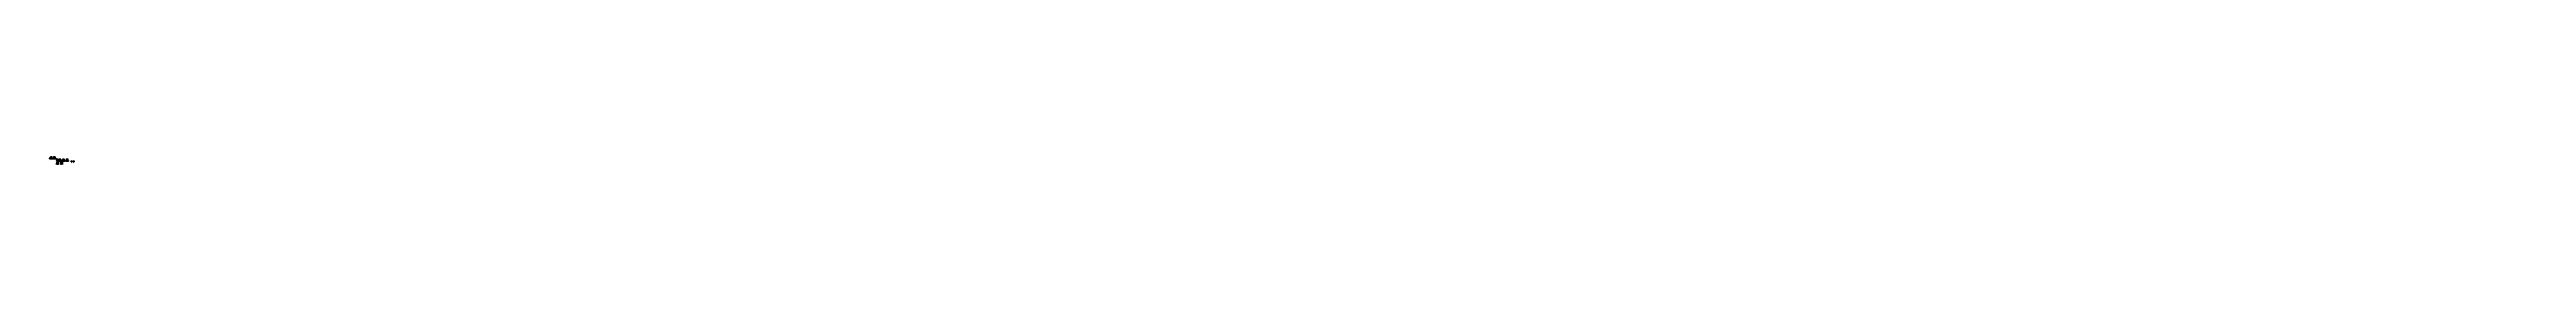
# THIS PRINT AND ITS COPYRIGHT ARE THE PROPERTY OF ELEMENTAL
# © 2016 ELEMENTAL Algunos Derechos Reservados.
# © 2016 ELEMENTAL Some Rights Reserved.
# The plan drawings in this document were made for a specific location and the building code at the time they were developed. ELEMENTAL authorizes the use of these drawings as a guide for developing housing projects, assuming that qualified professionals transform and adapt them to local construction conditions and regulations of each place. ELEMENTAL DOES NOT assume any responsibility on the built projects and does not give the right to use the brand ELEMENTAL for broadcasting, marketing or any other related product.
# Model space of a CAD drawing. Header units: metres. Extents: x -90 to 10476, y -9 to 23.
import ezdxf

# ---------------------------------------------------------------- set-up
doc = ezdxf.new("R2010")
doc.units = ezdxf.units.M
doc.header["$LTSCALE"] = 5
doc.header["$MEASUREMENT"] = 0
doc.linetypes.add('ACAD_ISO02W100', pattern=[15, 12, -3])
doc.linetypes.add('HIDDEN', pattern=[0.375, 0.25, -0.125])
doc.layers.get('0').update_dxf_attribs({"color": 253})
for name, color, linetype, lineweight in [('A-ANNO-NOTE', 7, 'Continuous', 35), ('A-DOOR-FULL', 181, 'Continuous', 25), ('A-ELEV-MBE1', 7, 'Continuous', 35), ('A-ELEV-PATT', 255, 'Continuous', 18), ('A-FLOR-LEVL', 7, 'Continuous', 35), ('A-FURN', 253, 'Continuous', 18), ('A-FURN-', 253, 'Continuous', 0), ('A-GLAZ-FULL', 4, 'Continuous', 25), ('A-SECT-MCUT', 7, 'Continuous', 35), ('A-SECT-PATT', 8, 'Continuous', 18), ('A-WALL-FULL', 7, 'Continuous', 35)]:
    doc.layers.add(name, color=color, linetype=linetype, lineweight=lineweight)
for name, color, linetype in [('ASHADE', 7, 'Continuous'), ('IKE120015-t3', 253, 'Continuous'), ('IKE120036-t1', 253, 'Continuous'), ('Layer1', 253, 'Continuous'), ('quote', 3, 'Continuous'), ('sezioni', 1, 'Continuous')]:
    doc.layers.add(name, color=color, linetype=linetype)
doc.styles.add('E-ROMANS', font='romans.shx', dxfattribs={"width": 0.8})
doc.styles.get("Standard").update_dxf_attribs({"font": 'arial.ttf'})
doc.dimstyles.new('E-0100_TICK_12', dxfattribs={"dimscale": 0.001, "dimtxt": 125, "dimasz": 120, "dimexe": 60, "dimexo": 40, "dimgap": 30, "dimtad": 0, "dimzin": 0, "dimdsep": 46, "dimtxsty": 'E-ROMANS', "dimblk": 'OBLIQUE', "dimcen": 60, "dimclrd": 256, "dimclre": 256, "dimclrt": 256, "dimadec": 0, "dimazin": 0, "dimtfac": 1, "dimtmove": 1, "dimatfit": 3, "dimldrblk": 'OPEN90', "dimfxl": 1, "dimtfill": 1, "dimtolj": 1, "dimtzin": 0, "dimlwd": -1, "dimarcsym": 0})
pattern_1 = [(50, (-25.15006, 98.79435), (0.3643693, -0.0318782), [0.0381, -0.4191]), (355, (-25.15006, 98.79435), (-0.0704857, 0.3821133), [0.03048, -0.33528]), (100.451, (-25.1197, 98.7917), (0.293885, 0.3502334), [0.03238, -0.35618]), (46.1842, (-25.15006, 98.89595), (0.542158, -0.0840847), [0.05715, -0.62865]), (96.6356, (-25.1049, 98.88895), (0.4748085, 0.494851), [0.04857, -0.53427]), (351.184, (-25.15006, 98.89595), (0.4748092, 0.4948502), [0.04572, -0.50292]), (21, (-25.09926, 98.87055), (0.30322976, -0.204531), [0.0381, -0.4191]), (326, (-25.09926, 98.87055), (0.123604, 0.3683759), [0.03048, -0.33528]), (71.4514, (-25.074, 98.8535), (0.426833, 0.1638457), [0.03238, -0.35618]), (37.5, (-25.15006, 98.79435), (0.0061772, 0.16911008), [0, -0.331216, 0, -0.34036, 0, -0.33655]), (7.5, (-25.15006, 98.79435), (0.13363933, 0.20036115), [0, -0.194056, 0, -0.323596, 0, -0.12827]), (327.5, (-25.26334, 98.79435), (0.27118119, -0.01145749), [0, -0.127, 0, -0.39624, 0, -0.52578]), (317.5, (-25.31414, 98.79435), (0.29625836, 0.050853), [0, -0.1651, 0, -0.263144, 0, -0.37338])]
pattern_2 = [(50, (-56.80757, -71.2479), (0.3643693, -0.0318782), [0.0381, -0.4191]), (355, (-56.80757, -71.2479), (-0.0704857, 0.3821133), [0.03048, -0.33528]), (100.451, (-56.7772, -71.25055), (0.293885, 0.3502334), [0.03238, -0.35618]), (46.1842, (-56.80757, -71.1463), (0.542158, -0.0840847), [0.05715, -0.62865]), (96.6356, (-56.7624, -71.1533), (0.4748085, 0.494851), [0.04857, -0.53427]), (351.184, (-56.8076, -71.1463), (0.474809, 0.4948502), [0.04572, -0.50292]), (21, (-56.75677, -71.1717), (0.3032298, -0.204531), [0.0381, -0.4191]), (326, (-56.75677, -71.1717), (0.123604, 0.368376), [0.03048, -0.33528]), (71.4514, (-56.7315, -71.18873), (0.426833, 0.1638457), [0.03238, -0.35618]), (37.5, (-56.80757, -71.24789), (0.0061772, 0.16911008), [0, -0.331216, 0, -0.34036, 0, -0.33655]), (7.5, (-56.80757, -71.24789), (0.13363933, 0.20036115), [0, -0.194056, 0, -0.323596, 0, -0.12827]), (327.5, (-56.92086, -71.24789), (0.2711812, -0.0114575), [0, -0.127, 0, -0.39624, 0, -0.52578]), (317.5, (-56.97166, -71.2479), (0.2962584, 0.050853), [0, -0.1651, 0, -0.263144, 0, -0.37338])]
pattern_3 = [(45, (-50.12109, 3.721465), (-0.01767767, 0.01767767), [])]
pattern_4 = [(135, (-41.889796, 1.858333), (-0.01767767, -0.01767767), [])]
pattern_5 = [(45, (-60.257739, 3.721465), (-0.01767767, 0.01767767), [])]
pattern_6 = [(135, (0, -3e-15), (-0.007857724, -0.007857724), [])]
pattern_7 = [(135, (-32.031474, 1.858333), (-0.01767767, -0.01767767), [])]
pattern_8 = [(45, (0, -3e-15), (-0.007857724, 0.007857724), [])]
pattern_9 = [(45, (0, -9e-16), (-0.007857724, 0.007857724), [])]
pattern_10 = [(45, (10.137231, -9e-16), (-0.007857724, 0.007857724), [])]

# ---------------------------------------------------------------- blocks, each defined once
blk = doc.blocks.new('A$C12F92421')
for p, q in [((-100, 21), (-101, 21)), ((-100, 71), (-99, 70)), ((-99, 23), (-99, 24)), ((-97, 23), (-99, 23)), ((-98, 23), (-99, 23)), ((-97, 23), (-98, 23)), ((-97, 24), (-97, 23)), ((-84, 23), (-85, 23)), ((-84, 19), (-85, 19)), ((-83, 23), (-84, 23)), ((-83, 19), (-84, 19)), ((-83, 21), (-82, 21)), ((-53, 21), (-54, 21)), ((-53, 23), (-53, 23)), ((-53, 19), (-52, 19)), ((-52, 23), (-52, 23)), ((-52, 19), (-52, 19)), ((-38, 127), (-40, 127)), ((-37, 24), (-39, 24)), ((-39, 24), (-39, 23)), ((-39, 23), (-39, 23)), ((-39, 23), (-37, 23)), ((-38, 23), (-38, 23)), ((-37, 23), (-37, 24)), ((-36, 21), (-36, 21))]:
    blk.add_line(p, q)
for points in [[(-40, 127), (-40, 126), (-40, 124), (-40, 120), (-40, 116), (-40, 107), (-39, 95, -0.00860259), (-39, 90, -0.01359), (-39, 83, -0.19839727), (-46, 73, -0.08350106), (-50, 71, -0.0656579), (-54, 71), (-90, 73, 0.08109807), (-100, 71)], [(-38, 127), (-39, 125), (-39, 123), (-39, 119), (-39, 115), (-39, 106), (-38, 94, -0.00860259), (-38, 90, -0.01359), (-38, 82, -0.19839727), (-45, 72, -0.08350106), (-49, 71, -0.0656579), (-53, 70), (-90, 72, 0.05711876), (-99, 70, 0.02894838)]]:
    blk.add_lwpolyline(points, format="xyb")
for points in [[(-37, 24), (-99, 24), (-99, 24), (-37, 24)], [(-85, 24), (-83, 24), (-83, 23), (-85, 23)], [(-67, 68), (-70, 68), (-70, 49), (-67, 49)], [(-66, 49), (-70, 49), (-70, 25), (-66, 25)], [(-68, 24), (-70, 24), (-70, 23), (-68, 23)], [(-68, 23), (-70, 23), (-70, 22), (-68, 22)], [(-68, 70), (-69, 70), (-69, 68), (-68, 68)], [(-66, 49), (-66, 49), (-66, 49), (-66, 49)], [(-51, 24), (-53, 24), (-53, 23), (-51, 23)]]:
    blk.add_lwpolyline(points, close=True)
for points in [[(-99, 23), (-99, 23)], [(-85, 23), (-85, 23), (-85, 23)], [(-64, 71), (-65, 68), (-71, 68), (-72, 71)], [(-70, 23), (-70, 23), (-70, 22), (-70, 20), (-70, 20), (-69, 19), (-69, 20), (-69, 20), (-69, 22)], [(-68, 23), (-67, 23), (-67, 22), (-67, 20), (-67, 20), (-68, 19), (-68, 20), (-68, 20), (-68, 22)], [(-51, 23), (-51, 23), (-52, 23)], [(-37, 23), (-38, 23)]]:
    blk.add_lwpolyline(points)
for centre in [(-98, 21), (-38, 21)]:
    blk.add_circle(centre, 2.03)
for centre, radius, start, end in [((-99, 21), 2.03, 81.244827, 278.755173), ((-78, -272), 297, 88.622791, 94.144869), ((-59, -272), 297, 85.855131, 91.377209), ((-38, 21), 2.03, 261.244827, 98.755173)]:
    blk.add_arc(centre, radius, start, end)
for centre, start_param, end_param in [((-85, 21), 0, 3.14159265), ((-84, 21), 3.14159265, 6.28318531), ((-84, 21), 3.14159265, 4.71238898), ((-83, 21), 3.14159265, 6.28318531)]:
    blk.add_ellipse(centre, major_axis=(0, 2.03), ratio=0.48801204, start_param=start_param, end_param=end_param)
at = {"extrusion": (0, 0, -1)}
for centre, start_param, end_param in [((-53, 21), 3.14159265, 6.28318531), ((-53, 21), 3.14159265, 4.71238898), ((-52, 21), 3.14159265, 6.28318531), ((-52, 21), 0, 3.14159265)]:
    blk.add_ellipse(centre, major_axis=(0, 2.03), ratio=0.48801204, start_param=start_param, end_param=end_param, dxfattribs=at)
blk = doc.blocks.new('A$C23384007')
for points in [[(-31, 267), (-158, 267), (-158, 263), (-31, 263)], [(-34, 263), (-154, 263), (-154, 30), (-34, 30)]]:
    blk.add_lwpolyline(points, close=True)
blk = doc.blocks.new('族几何图形组合_3698-Front')
at = {"layer": 'IKE120036-t1'}
for p, q in [((400, 2020), (-400, 2020)), ((-400, 2020), (-400, 0)), ((-400, 0), (-371, 0)), ((-371, 1980), (371, 1980)), ((-371, 0), (-371, 1980)), ((371, 1980), (371, 0)), ((371, 0), (400, 0)), ((400, 0), (400, 2020))]:
    blk.add_line(p, q, dxfattribs=at)
blk = doc.blocks.new('A$C62C575BC')
for points in [[(-84, 309), (-17, 309), (-17, 306), (-84, 306)], [(-20, 73), (-81, 73), (-81, 306), (-20, 306)]]:
    blk.add_lwpolyline(points, close=True)
blk.add_lwpolyline([(-81, 189), (-82, 189), (-82, 197), (-81, 197)])
blk = doc.blocks.new('A$C5D344876')
for points in [[(-78, 66), (-80, 66), (-80, 67), (-78, 67)], [(-80, 66), (-79, 66), (-79, 64), (-80, 64)], [(-80, 48), (-79, 48), (-79, 46), (-80, 46)], [(-78, 48), (-80, 48), (-80, 48), (-78, 48)], [(-78, 68), (-77, 68), (-77, 50), (-78, 50)], [(-78, 50), (-77, 50), (-77, 31), (-78, 31)], [(-78, 26), (-35, 26), (-35, 24), (-78, 24)], [(-77, 26), (-35, 26), (-35, 69), (-77, 69)]]:
    blk.add_lwpolyline(points, close=True)
for points in [[(-75, 23), (-75, 24), (-75, 24), (-75, 24), (-75, 24), (-74, 24), (-74, 24), (-74, 24), (-74, 23)], [(-75, 22), (-75, 22), (-75, 24), (-74, 24), (-74, 22), (-74, 22)], [(-75, 22), (-75, 22), (-75, 24), (-74, 24), (-74, 22), (-74, 22)], [(-75, 20), (-75, 23)], [(-75, 20), (-75, 20), (-75, 20), (-75, 20), (-75, 20), (-74, 20), (-74, 20), (-74, 20), (-74, 20)], [(-74, 23), (-74, 20)], [(-38, 22), (-38, 22), (-38, 24), (-39, 24), (-39, 22), (-39, 22)], [(-38, 22), (-38, 22), (-38, 24), (-39, 24), (-39, 22), (-39, 22)], [(-38, 23), (-38, 24), (-38, 24), (-38, 24), (-38, 24), (-39, 24), (-39, 24), (-39, 24), (-39, 23)], [(-39, 23), (-39, 20)], [(-38, 20), (-38, 20), (-38, 20), (-38, 20), (-38, 20), (-39, 20), (-39, 20), (-39, 20), (-39, 20)], [(-38, 20), (-38, 23)]]:
    blk.add_lwpolyline(points)
blk = doc.blocks.new('A$C5FBF31B7')
for p, q in [((-87, 97), (-88, 97)), ((-86, 99), (-86, 100)), ((-85, 99), (-86, 99)), ((-86, 99), (-86, 99)), ((-85, 100), (-85, 99)), ((-85, 99), (-85, 99)), ((-77, 150), (-32, 150)), ((-74, 202), (-35, 202)), ((-71, 147), (-38, 147)), ((-63, 99), (-64, 99)), ((-63, 95), (-64, 95)), ((-58, 145), (-63, 145)), ((-63, 145), (-58, 145)), ((-63, 145), (-63, 145)), ((-62, 99), (-63, 99)), ((-62, 95), (-63, 95)), ((-62, 97), (-61, 97)), ((-57, 101), (-52, 101)), ((-53, 144), (-56, 144)), ((-53, 125), (-56, 125)), ((-24, 100), (-24, 99)), ((-24, 99), (-24, 99)), ((-24, 99), (-23, 99)), ((-23, 99), (-23, 100)), ((-23, 99), (-23, 99)), ((-22, 97), (-21, 97))]:
    blk.add_line(p, q)
for points in [[(-58, 146), (-57, 144), (-56, 144), (-56, 125), (-57, 125), (-57, 101), (-63, 101, 0.00904011), (-73, 100, -0.00167666), (-86, 100), (-86, 100), (-54, 100)], [(-51, 146), (-52, 144), (-53, 144), (-53, 125), (-52, 125), (-52, 101), (-47, 101, -0.00904011), (-36, 100, 0.00167666), (-23, 100), (-23, 100), (-55, 100)]]:
    blk.add_lwpolyline(points, format="xyb")
for points in [[(-86, 99), (-86, 99)], [(-79, 195), (-79, 146), (-55, 146)], [(-63, 145), (-63, 146), (-64, 146), (-65, 146), (-65, 146), (-66, 146), (-67, 146), (-68, 146), (-68, 146), (-69, 146), (-69, 146), (-70, 146), (-70, 146), (-70, 145), (-70, 145), (-70, 145), (-70, 145), (-70, 145), (-70, 145), (-70, 145), (-70, 145), (-70, 145), (-70, 145), (-70, 145), (-70, 145), (-70, 145), (-70, 144), (-70, 144), (-70, 144), (-70, 144), (-69, 144), (-69, 144), (-68, 144), (-68, 144), (-67, 144), (-66, 144), (-65, 144), (-65, 144), (-64, 144), (-63, 144), (-63, 145)], [(-64, 99), (-64, 99), (-64, 99)], [(-30, 195), (-30, 146), (-55, 146)], [(-23, 99), (-23, 99)]]:
    blk.add_lwpolyline(points)
blk.add_lwpolyline([(-64, 100), (-62, 100), (-62, 99), (-64, 99)], close=True)
for centre, radius in [((-85, 97), 2.03), ((-69, 189), 3), ((-69, 174), 3), ((-69, 162), 3), ((-54, 189), 3), ((-54, 174), 3), ((-54, 162), 3), ((-40, 188), 3), ((-40, 174), 3), ((-40, 162), 3), ((-24, 97), 2.03)]:
    blk.add_circle(centre, radius)
for centre, radius, start, end in [((-86, 97), 2.03, 81.244827, 278.755173), ((-71, 195), 8.06, 118.295548, 181.631424), ((-76, 147), 2.72, 111.981022, 161.498123), ((-70, 164), 17.5, 241.586316, 269.105765), ((-70, 164), 17.5, 242.835771, 269.105765), ((-39, 164), 17.5, 270.894235, 297.164229), ((-39, 164), 17.5, 270.894235, 298.413684), ((-38, 195), 8.06, 358.368576, 61.704452), ((-33, 147), 2.72, 18.501877, 68.018978), ((-23, 97), 2.03, 261.244827, 98.755173)]:
    blk.add_arc(centre, radius, start, end)
for centre, start_param, end_param in [((-64, 97), 0, 3.14159265), ((-63, 97), 3.14159265, 6.28318531), ((-63, 97), 3.14159265, 4.71238898), ((-62, 97), 3.14159265, 6.28318531)]:
    blk.add_ellipse(centre, major_axis=(0, 2.03), ratio=0.48801204, start_param=start_param, end_param=end_param)
blk = doc.blocks.new('族几何图形组合_3698-Left')
at = {"layer": 'IKE120036-t1'}
for p, q in [((-140, 2020), (250, 2020)), ((-140, 0), (-140, 2020)), ((250, 0), (-140, 0)), ((250, 2020), (250, 0))]:
    blk.add_line(p, q, dxfattribs=at)
blk = doc.blocks.new('_Oblique')
at = {"color": 0, "linetype": 'ByBlock', "lineweight": -2}
blk.add_line((-0.5, -0.5), (0.5, 0.5), dxfattribs=at)
blk = doc.blocks.new('*D43')
at = {"layer": 'quote', "lineweight": -2, "transparency": 16777216}
for p, q in [((-59, -8), (-59, -9)), ((-55, -8), (-55, -9))]:
    blk.add_line(p, q, dxfattribs=at)
at = {"layer": 'quote', "transparency": 16777216}
for p in [(-59, -9), (-55, -9)]:
    blk.add_line(p, (-57, -9), dxfattribs=at)
at = {"layer": 'quote', "transparency": 16777216, "xscale": 0.12, "yscale": 0.12, "zscale": 0.12, "rotation": 180}
blk.add_blockref('_Oblique', (-59, -9), dxfattribs=at)
at = {"layer": 'quote', "transparency": 16777216, "xscale": 0.12, "yscale": 0.12, "zscale": 0.12}
blk.add_blockref('_Oblique', (-55, -9), dxfattribs=at)
at = {"layer": 'quote', "transparency": 16777216, "insert": (-57, -9), "char_height": 0.125, "attachment_point": 5, "style": 'E-ROMANS', "bg_fill": 3, "box_fill_scale": 1.25, "bg_fill_color": 256, "bg_fill_true_color": 13158600, "bg_fill_transparency": 0}
blk.add_mtext('\\A1;314', dxfattribs=at)
blk = doc.blocks.new('_Open90')
at = {"color": 0, "linetype": 'ByBlock', "lineweight": -2}
for p, q in [((0, 0), (-1, 0)), ((-0.5, 0.5), (0, 0)), ((0, 0), (-0.5, -0.5))]:
    blk.add_line(p, q, dxfattribs=at)
blk = doc.blocks.new('*D44')
at = {"layer": 'quote', "lineweight": -2, "transparency": 16777216}
for p, q in [((-59, -8), (-59, -9)), ((-52, -8), (-52, -9))]:
    blk.add_line(p, q, dxfattribs=at)
at = {"layer": 'quote', "transparency": 16777216}
for p, q in [((-59, -9), (-56, -9)), ((-52, -9), (-55, -9))]:
    blk.add_line(p, q, dxfattribs=at)
at = {"layer": 'quote', "transparency": 16777216, "xscale": 0.12, "yscale": 0.12, "zscale": 0.12, "rotation": 180}
blk.add_blockref('_Oblique', (-59, -9), dxfattribs=at)
at = {"layer": 'quote', "transparency": 16777216, "xscale": 0.12, "yscale": 0.12, "zscale": 0.12}
blk.add_blockref('_Oblique', (-52, -9), dxfattribs=at)
at = {"layer": 'quote', "transparency": 16777216, "insert": (-55, -9), "char_height": 0.125, "attachment_point": 5, "style": 'E-ROMANS', "bg_fill": 3, "box_fill_scale": 1.25, "bg_fill_color": 256, "bg_fill_true_color": 13158600, "bg_fill_transparency": 0}
blk.add_mtext('\\A1;614', dxfattribs=at)
blk = doc.blocks.new('*D45')
at = {"layer": 'quote', "lineweight": -2, "transparency": 16777216}
for p, q in [((-55, -8), (-55, -9)), ((-52, -8), (-52, -9))]:
    blk.add_line(p, q, dxfattribs=at)
at = {"layer": 'quote', "transparency": 16777216}
for p in [(-55, -9), (-52, -9)]:
    blk.add_line(p, (-54, -9), dxfattribs=at)
at = {"layer": 'quote', "transparency": 16777216, "xscale": 0.12, "yscale": 0.12, "zscale": 0.12, "rotation": 180}
blk.add_blockref('_Oblique', (-55, -9), dxfattribs=at)
at = {"layer": 'quote', "transparency": 16777216, "xscale": 0.12, "yscale": 0.12, "zscale": 0.12}
blk.add_blockref('_Oblique', (-52, -9), dxfattribs=at)
at = {"layer": 'quote', "transparency": 16777216, "insert": (-54, -9), "char_height": 0.125, "attachment_point": 5, "style": 'E-ROMANS', "bg_fill": 3, "box_fill_scale": 1.25, "bg_fill_color": 256, "bg_fill_true_color": 13158600, "bg_fill_transparency": 0}
blk.add_mtext('\\A1;300', dxfattribs=at)
blk = doc.blocks.new('*D40')
at = {"layer": 'quote', "lineweight": -2, "transparency": 16777216}
for p, q in [((-42, -8), (-42, -9)), ((-38, -8), (-38, -9))]:
    blk.add_line(p, q, dxfattribs=at)
at = {"layer": 'quote', "transparency": 16777216}
for p in [(-42, -9), (-38, -9)]:
    blk.add_line(p, (-40, -9), dxfattribs=at)
at = {"layer": 'quote', "transparency": 16777216, "xscale": 0.12, "yscale": 0.12, "zscale": 0.12, "rotation": 180}
blk.add_blockref('_Oblique', (-42, -9), dxfattribs=at)
at = {"layer": 'quote', "transparency": 16777216, "xscale": 0.12, "yscale": 0.12, "zscale": 0.12}
blk.add_blockref('_Oblique', (-38, -9), dxfattribs=at)
at = {"layer": 'quote', "transparency": 16777216, "insert": (-40, -9), "char_height": 0.125, "attachment_point": 5, "style": 'E-ROMANS', "bg_fill": 3, "box_fill_scale": 1.25, "bg_fill_color": 256, "bg_fill_true_color": 13158600, "bg_fill_transparency": 0}
blk.add_mtext('\\A1;314', dxfattribs=at)
blk = doc.blocks.new('*D41')
at = {"layer": 'quote', "lineweight": -2, "transparency": 16777216}
for p, q in [((-38, -8), (-38, -9)), ((-35, -8), (-35, -9))]:
    blk.add_line(p, q, dxfattribs=at)
at = {"layer": 'quote', "transparency": 16777216}
for p in [(-38, -9), (-35, -9)]:
    blk.add_line(p, (-37, -9), dxfattribs=at)
at = {"layer": 'quote', "transparency": 16777216, "xscale": 0.12, "yscale": 0.12, "zscale": 0.12, "rotation": 180}
blk.add_blockref('_Oblique', (-38, -9), dxfattribs=at)
at = {"layer": 'quote', "transparency": 16777216, "xscale": 0.12, "yscale": 0.12, "zscale": 0.12}
blk.add_blockref('_Oblique', (-35, -9), dxfattribs=at)
at = {"layer": 'quote', "transparency": 16777216, "insert": (-37, -9), "char_height": 0.125, "attachment_point": 5, "style": 'E-ROMANS', "bg_fill": 3, "box_fill_scale": 1.25, "bg_fill_color": 256, "bg_fill_true_color": 13158600, "bg_fill_transparency": 0}
blk.add_mtext('\\A1;300', dxfattribs=at)
blk = doc.blocks.new('*D42')
at = {"layer": 'quote', "lineweight": -2, "transparency": 16777216}
for p, q in [((-42, -8), (-42, -9)), ((-35, -8), (-35, -9))]:
    blk.add_line(p, q, dxfattribs=at)
at = {"layer": 'quote', "transparency": 16777216}
for p, q in [((-42, -9), (-39, -9)), ((-35, -9), (-38, -9))]:
    blk.add_line(p, q, dxfattribs=at)
at = {"layer": 'quote', "transparency": 16777216, "xscale": 0.12, "yscale": 0.12, "zscale": 0.12, "rotation": 180}
blk.add_blockref('_Oblique', (-42, -9), dxfattribs=at)
at = {"layer": 'quote', "transparency": 16777216, "xscale": 0.12, "yscale": 0.12, "zscale": 0.12}
blk.add_blockref('_Oblique', (-35, -9), dxfattribs=at)
at = {"layer": 'quote', "transparency": 16777216, "insert": (-38, -9), "char_height": 0.125, "attachment_point": 5, "style": 'E-ROMANS', "bg_fill": 3, "box_fill_scale": 1.25, "bg_fill_color": 256, "bg_fill_true_color": 13158600, "bg_fill_transparency": 0}
blk.add_mtext('\\A1;614', dxfattribs=at)
blk = doc.blocks.new('*D277')
at = {"layer": 'quote', "lineweight": -2, "transparency": 16777216}
for p, q in [((-45, 12), (-45, 12)), ((-45, 10), (-45, 10))]:
    blk.add_line(p, q, dxfattribs=at)
at = {"layer": 'quote', "transparency": 16777216}
for p in [(-45, 12), (-45, 10)]:
    blk.add_line(p, (-45, 11), dxfattribs=at)
at = {"layer": 'quote', "transparency": 16777216, "xscale": 0.12, "yscale": 0.12, "zscale": 0.12}
for p, rotation in [((-45, 12), 90), ((-45, 10), 270)]:
    blk.add_blockref('_Oblique', p, dxfattribs=dict(at, rotation=rotation))
at = {"layer": 'quote', "transparency": 16777216, "insert": (-45, 11), "char_height": 0.125, "attachment_point": 5, "rotation": 90, "style": 'E-ROMANS', "bg_fill": 3, "box_fill_scale": 1.25, "bg_fill_color": 256, "bg_fill_true_color": 13158600, "bg_fill_transparency": 0}
blk.add_mtext('\\A1;210', dxfattribs=at)
blk = doc.blocks.new('*D278')
at = {"layer": 'quote', "lineweight": -2, "transparency": 16777216}
for p, q in [((-29, 10), (-29, 10)), ((-29, 7), (-29, 7))]:
    blk.add_line(p, q, dxfattribs=at)
at = {"layer": 'quote', "transparency": 16777216}
for p, q in [((-29, 10), (-29, 9)), ((-29, 7), (-29, 8))]:
    blk.add_line(p, q, dxfattribs=at)
at = {"layer": 'quote', "transparency": 16777216, "xscale": 0.12, "yscale": 0.12, "zscale": 0.12}
for p, rotation in [((-29, 10), 90), ((-29, 7), 270)]:
    blk.add_blockref('_Oblique', p, dxfattribs=dict(at, rotation=rotation))
at = {"layer": 'quote', "transparency": 16777216, "insert": (-29, 9), "char_height": 0.125, "attachment_point": 5, "rotation": 90, "style": 'E-ROMANS', "bg_fill": 3, "box_fill_scale": 1.25, "bg_fill_color": 256, "bg_fill_true_color": 13158600, "bg_fill_transparency": 0}
blk.add_mtext('\\A1;215', dxfattribs=at)
blk = doc.blocks.new('*D279')
at = {"layer": 'quote', "lineweight": -2, "transparency": 16777216}
for p, q in [((-12, 9), (-12, 9)), ((-12, 7), (-12, 7))]:
    blk.add_line(p, q, dxfattribs=at)
at = {"layer": 'quote', "transparency": 16777216}
for p in [(-12, 9), (-12, 7)]:
    blk.add_line(p, (-12, 8), dxfattribs=at)
at = {"layer": 'quote', "transparency": 16777216, "xscale": 0.12, "yscale": 0.12, "zscale": 0.12}
for p, rotation in [((-12, 9), 90), ((-12, 7), 270)]:
    blk.add_blockref('_Oblique', p, dxfattribs=dict(at, rotation=rotation))
at = {"layer": 'quote', "transparency": 16777216, "insert": (-12, 8), "char_height": 0.125, "attachment_point": 5, "rotation": 90, "style": 'E-ROMANS', "bg_fill": 3, "box_fill_scale": 1.25, "bg_fill_color": 256, "bg_fill_true_color": 13158600, "bg_fill_transparency": 0}
blk.add_mtext('\\A1;110', dxfattribs=at)

msp = doc.modelspace()

# ---------------------------------------------------------------- hatches: boundary and pattern name
at = {"true_color": 0x636466}
h = msp.add_hatch(dxfattribs=at)
h.set_pattern_fill('ANSI31', color=251, scale=0.0035)
h.set_pattern_definition(pattern_9)
h.paths.add_polyline_path([(-55.347, 11.95), (-55.487, 11.95), (-55.487, 11.71), (-55.347, 11.71)])
h.paths.add_polyline_path([(-55.347, 11.71), (-55.487, 11.71), (-55.487, 11.69), (-55.347, 11.69)])
h = msp.add_hatch(dxfattribs=at)
h.set_pattern_fill('ANSI31', color=251, scale=0.0035, angle=90)
h.set_pattern_definition([(135, (-28.74169, 2.262853), (-0.007857724, -0.007857724), [])])
h.paths.add_polyline_path([(-45.351, 9.73), (-45.306, 9.73), (-45.306, 11.69), (-45.351, 11.69)])
h = msp.add_hatch(dxfattribs=at)
h.set_pattern_fill('ANSI31', color=251, scale=0.0035)
h.set_pattern_definition(pattern_10)
h.paths.add_polyline_path([(-45.35, 9.73), (-45.35, 9.701), (-45.21, 9.701), (-45.205, 9.701), (-45.205, 9.73)])
h = msp.add_hatch(dxfattribs=at)
h.set_pattern_fill('ANSI31', color=251, scale=0.0035)
h.set_pattern_definition(pattern_10)
h.paths.add_polyline_path([(-45.21, 11.95), (-45.349, 11.95), (-45.349, 11.71), (-45.21, 11.71)])
h.paths.add_polyline_path([(-45.21, 11.71), (-45.349, 11.71), (-45.349, 11.69), (-45.21, 11.69)])
at = {"layer": 'A-DOOR-FULL', "true_color": 0x636466}
h = msp.add_hatch(dxfattribs=at)
h.set_pattern_fill('ANSI31', color=251, scale=0.0035)
h.set_pattern_definition(pattern_9)
h.paths.add_polyline_path([(-55.487, 9.73), (-55.487, 9.701), (-55.347, 9.701), (-55.342, 9.701), (-55.342, 9.73)])
h = msp.add_hatch(dxfattribs=at)
h.set_pattern_fill('ANSI31', color=251, scale=0.0035, angle=90)
h.set_pattern_definition([(135, (-38.783117, 2.262853), (-0.007857724, -0.007857724), [])])
h.paths.add_polyline_path([(-55.392, 9.73), (-55.347, 9.73), (-55.347, 11.69), (-55.392, 11.69)])
at = {"layer": 'A-ELEV-PATT', "true_color": 0x636466}
h = msp.add_hatch(dxfattribs=at)
h.set_pattern_fill('ANSI31', color=251, scale=0.0035, angle=90)
h.set_pattern_definition(pattern_6)
h.paths.add_polyline_path([(-16.564, 9.597), (-16.673, 9.597), (-16.673, 9.597), (-16.705, 9.597), (-16.705, 9.447), (-16.564, 9.447)])
h = msp.add_hatch(dxfattribs=at)
h.set_pattern_fill('ANSI31', color=251, scale=0.0035, angle=90)
h.set_pattern_definition(pattern_6)
h.paths.add_polyline_path([(-16.564, 9.447), (-16.704, 9.447), (-16.704, 9.427), (-16.564, 9.427)])
h.paths.add_polyline_path([(-16.564, 7.467), (-16.704, 7.467), (-16.704, 7.447), (-16.564, 7.447)])
h = msp.add_hatch(dxfattribs=at)
h.set_pattern_fill('ANSI31', color=251, scale=0.0035, angle=90)
h.set_pattern_definition(pattern_6)
h.paths.add_polyline_path([(-16.564, 9.427), (-16.609, 9.427), (-16.609, 7.467), (-16.564, 7.467)])
at = {"layer": 'A-ELEV-PATT'}
h = msp.add_hatch(dxfattribs=at)
h.set_pattern_fill('AR-CONC', color=256, scale=0.002, style=0)
h.set_pattern_definition(pattern_1)
h.paths.add_polyline_path([(-55.425, -0.51), (-58.565, -0.51), (-58.565, -5.45), (-58.425, -5.45), (-58.425, -5.25), (-58.425, -5.05), (-58.425, -4.85), (-58.425, -4.65), (-58.425, -4.45), (-58.425, -4.25), (-58.425, -4.05), (-58.425, -3.85), (-58.425, -3.65), (-58.425, -3.45), (-58.425, -3.25), (-58.425, -3.05), (-58.425, -2.85), (-58.425, -2.65), (-58.425, -2.45), (-58.425, -2.25), (-58.425, -2.05), (-58.425, -1.85), (-58.425, -1.65), (-58.425, -1.45), (-58.425, -1.25), (-58.425, -1.05), (-58.425, -0.85), (-58.025, -0.85), (-57.625, -0.85), (-57.225, -0.85), (-56.425, -0.85), (-56.425, -5.45), (-55.425, -5.45), (-55.425, -4.5)])
h = msp.add_hatch(dxfattribs=at)
h.set_pattern_fill('AR-CONC', color=256, scale=0.002, style=0)
h.set_pattern_definition(pattern_1)
h.paths.add_polyline_path([(-56.425, -6.99), (-56.425, -7.79), (-58.415, -7.79), (-58.425, -7.79), (-58.425, -7.59), (-58.425, -7.39), (-58.425, -7.19), (-58.425, -6.99), (-58.425, -6.79), (-58.425, -6.59), (-58.425, -6.39), (-58.425, -6.19), (-58.425, -5.99), (-58.425, -5.79), (-58.565, -5.79), (-58.565, -7.68), (-58.565, -7.99), (-58.564, -7.99), (-55.425, -7.99), (-55.425, -5.79), (-56.425, -5.79)])
h = msp.add_hatch(dxfattribs=at)
h.set_pattern_fill('ANSI31', color=256, scale=0.02, angle=45, style=0)
h.set_pattern_definition([(90, (-25.16006, 98.794354), (-0.0635, 7e-18), [])])
h.paths.add_polyline_path([(-56.455, -7.02), (-57.195, -7.02), (-57.195, -7.76), (-56.455, -7.76)])
h = msp.add_hatch(dxfattribs=at)
h.set_pattern_fill('ANSI31', color=256, scale=0.02, angle=45, style=0)
h.set_pattern_definition([(90, (-25.389184, 128.0689), (-0.0635, 7e-18), [])])
h.paths.add_polyline_path([(-56.455, -2.08), (-56.895, -2.08), (-57.192, -2.08), (-57.192, -3.22), (-56.895, -3.22), (-56.455, -3.22)])
h = msp.add_hatch(dxfattribs=at)
h.set_pattern_fill('AR-CONC', color=256, scale=0.002, style=0)
h.set_pattern_definition(pattern_1)
h.paths.add_polyline_path([(-54.675, -7.825), (-55.375, -7.825), (-55.375, -7.975), (-54.675, -7.975)])
h.paths.add_polyline_path([(-54.21, -7.79), (-54.615, -7.79), (-54.625, -7.79), (-54.625, -7.99), (-54.21, -7.99)])
h.paths.add_polyline_path([(-52.565, -7.79), (-53.23, -7.79), (-53.23, -7.99), (-52.565, -7.99)])
h = msp.add_hatch(dxfattribs=at)
h.set_pattern_fill('ANSI31', color=256, scale=0.02, angle=45, style=0)
h.set_pattern_definition([(90, (-22.803184, 128.0689), (-0.0635, 7e-18), [])])
h.paths.add_polyline_path([(-53.869, -2.08), (-54.309, -2.08), (-54.606, -2.08), (-54.606, -3.22), (-54.309, -3.22), (-53.869, -3.22)])
h = msp.add_hatch(dxfattribs=at)
h.set_pattern_fill('DOTS', color=256, scale=0.02, style=0)
h.set_pattern_definition([(0, (-13.95014, 98.794354), (0.015875, 0.03175), [0, -0.03175])])
h.paths.add_polyline_path([(-54.495, -4.56), (-54.495, -5.3), (-52.465, -5.3), (-52.465, -4.56)])
h = msp.add_hatch(dxfattribs=at)
h.set_pattern_fill('ANSI31', color=256, scale=0.005, angle=225, style=0)
h.set_pattern_definition([(270, (150.73025, -139.655538), (0.015875, -4e-17), [])])
h.paths.add_polyline_path([(-53.937, -7.828), (-53.753, -7.991), (-53.569, -7.828)])
h = msp.add_hatch(dxfattribs=at)
h.set_pattern_fill('AR-CONC', color=256, scale=0.002, angle=180, style=0)
h.set_pattern_definition(pattern_2)
h.paths.add_polyline_path([(-41.533, -7.99), (-38.393, -7.99), (-38.393, -5.79), (-38.441, -5.79), (-38.533, -5.79), (-38.533, -7.79), (-41.393, -7.79), (-41.393, -5.79), (-41.533, -5.79)])
h = msp.add_hatch(dxfattribs=at)
h.set_pattern_fill('ANSI31', color=256, scale=0.02, angle=405, style=0)
h.set_pattern_definition([(90, (-60.19202, -59.77164), (-0.0635, 4e-17), [])])
h.paths.add_polyline_path([(-40.542, -3.22), (-40.102, -3.22), (-39.802, -3.22), (-39.802, -2.08), (-40.102, -2.08), (-40.542, -2.08)])
h = msp.add_hatch(dxfattribs=at)
h.set_pattern_fill('AR-CONC', color=256, scale=0.002, angle=180, style=0)
h.set_pattern_definition(pattern_2)
h.paths.add_polyline_path([(-38.393, -1.25), (-38.393, -1.05), (-38.393, -0.85), (-38.346, -0.85), (-38.346, -0.51), (-38.543, -0.51), (-38.543, -0.527), (-38.543, -5.45), (-38.393, -5.45), (-38.393, -5.25), (-38.393, -5.05), (-38.393, -4.85), (-38.393, -4.65), (-38.393, -4.45), (-38.393, -4.25), (-38.393, -4.05), (-38.393, -3.85), (-38.393, -3.65), (-38.393, -3.45), (-38.393, -3.25), (-38.393, -3.05), (-38.393, -2.85), (-38.393, -2.65), (-38.393, -2.45), (-38.393, -2.25), (-38.393, -2.05), (-38.393, -1.85), (-38.393, -1.65), (-38.393, -1.45)])
h.paths.add_polyline_path([(-35.393, -0.652), (-35.393, -0.51), (-38.246, -0.51), (-38.246, -0.85), (-37.993, -0.85), (-37.593, -0.85), (-37.193, -0.85), (-36.693, -0.85), (-36.393, -0.85), (-36.393, -2.05), (-36.393, -3.3), (-36.393, -4.45), (-36.393, -4.65), (-36.393, -4.85), (-36.393, -5.05), (-36.393, -5.25), (-36.393, -5.45), (-35.685, -5.45), (-35.685, -3.306), (-35.585, -3.306), (-35.585, -5.45), (-35.393, -5.45)])
h.paths.add_polyline_path([(-35.8, -3.35, -1), (-35.88, -3.35, -1)], flags=16)
h = msp.add_hatch(dxfattribs=at)
h.set_pattern_fill('AR-CONC', color=256, scale=0.002, angle=180, style=0)
h.set_pattern_definition([(50, (-56.80757, -71.2479), (0.3643693, -0.0318782), [0.0381, -0.4191]), (355, (-56.80757, -71.2479), (-0.0704857, 0.3821133), [0.03048, -0.33528]), (100.451, (-56.7772, -71.25055), (0.293885, 0.3502334), [0.03238, -0.35618]), (46.1842, (-56.80757, -71.1463), (0.542158, -0.0840847), [0.05715, -0.62865]), (96.6356, (-56.7624, -71.1533), (0.4748085, 0.494851), [0.04857, -0.53427]), (351.184, (-56.8076, -71.1463), (0.474809, 0.4948502), [0.04572, -0.50292]), (21, (-56.75677, -71.1717), (0.3032298, -0.204531), [0.0381, -0.4191]), (326, (-56.75677, -71.1717), (0.123604, 0.368376), [0.03048, -0.33528]), (71.4514, (-56.7315, -71.18873), (0.426833, 0.1638457), [0.03238, -0.35618]), (37.5, (-56.80757, -71.24789), (0.0061772, 0.16911008), [0, -0.331216, 0, -0.34036, 0, -0.33655]), (7.5, (-56.80757, -71.24789), (0.13363933, 0.20036115), [0, -0.194056, 0, -0.323596, 0, -0.12827]), (327.5, (-56.92086, -71.24789), (0.2711812, -0.0114575), [0, -0.127, 0, -0.39624, 0, -0.52578]), (317.5, (-56.97166, -71.2479), (0.2962584, 0.050853), [0, -0.1651, 0, -0.263144, 0, -0.37338])])
h.paths.add_polyline_path([(-37.593, -7.99), (-35.685, -7.99), (-35.685, -5.79), (-36.393, -5.79), (-36.393, -6.99), (-36.393, -7.19), (-36.393, -7.39), (-36.393, -7.59), (-36.393, -7.79), (-36.793, -7.79), (-37.193, -7.79), (-37.593, -7.79)])
h.paths.add_polyline_path([(-35.585, -7.99), (-35.393, -7.99), (-35.393, -5.79), (-35.585, -5.79)])
h = msp.add_hatch(dxfattribs=at)
h.set_pattern_fill('ANSI31', color=256, scale=0.02, angle=405, style=0)
h.set_pattern_definition([(90, (-56.812573, -59.77164), (-0.0635, 4e-17), [])])
h.paths.add_polyline_path([(-37.163, -3.22), (-36.723, -3.22), (-36.423, -3.22), (-36.423, -2.08), (-36.723, -2.08), (-37.163, -2.08)])
at = {"layer": 'A-FURN', "true_color": 0x636466}
h = msp.add_hatch(dxfattribs=at)
h.set_pattern_fill('ANSI31', color=251, scale=0.0035)
h.set_pattern_definition([(45, (-26.456943, -0.098878), (-0.007857724, 0.007857724), [])])
h.paths.add_polyline_path([(-56.272, 11.653), (-57.28, 11.653), (-57.28, 9.7), (-56.272, 9.7)])
h.paths.add_polyline_path([(-56.245, 11.68), (-57.31, 11.68), (-57.31, 11.653), (-56.245, 11.653)])
h = msp.add_hatch(dxfattribs=at)
h.set_pattern_fill('ANSI31', color=251, scale=0.0035)
h.set_pattern_definition(pattern_8)
h.paths.add_polyline_path([(-53.468, 10.22), (-53.889, 10.22, 0.147389504), (-53.901, 10.211, 0.115129135), (-53.829, 10.193), (-53.529, 10.193, 0.115129135), (-53.457, 10.211, 0.147389504)])
h.paths.add_polyline_path([(-53.454, 10.204), (-53.454, 10.204, 0.069815636), (-53.457, 10.211, -0.115129135), (-53.529, 10.193), (-53.829, 10.193, -0.115129135), (-53.901, 10.211, 0.069836393), (-53.904, 10.204, 0.120656695), (-53.829, 10.185), (-53.679, 10.185), (-53.529, 10.185, 0.120655518)])
h = msp.add_hatch(dxfattribs=at)
h.set_pattern_fill('ANSI31', color=251, scale=0.0035)
h.set_pattern_definition(pattern_8)
h.paths.add_polyline_path([(-42.87, 10.038), (-42.891, 10.038), (-42.891, 10.032), (-42.88, 10.032), (-42.87, 10.032)])
h.paths.add_polyline_path([(-42.88, 10.032), (-42.891, 10.032), (-42.891, 10.006), (-42.88, 10.006)])
h.paths.add_polyline_path([(-42.855, 10.043), (-42.87, 10.043), (-42.87, 9.927), (-42.855, 9.927)])
h.paths.add_polyline_path([(-42.855, 10.079), (-42.87, 10.079), (-42.87, 10.053), (-42.855, 10.053)])
h.paths.add_polyline_path([(-42.855, 10.052), (-42.87, 10.052), (-42.87, 10.043), (-42.855, 10.043)])
h.paths.add_polyline_path([(-42.855, 9.927), (-42.87, 9.927), (-42.87, 9.892), (-42.855, 9.892)])
h.paths.add_polyline_path([(-42.855, 9.892), (-42.87, 9.892), (-42.87, 9.835), (-42.855, 9.835)])
h.paths.add_polyline_path([(-42.87, 10.257), (-42.891, 10.257), (-42.891, 10.25), (-42.87, 10.25)])
h.paths.add_polyline_path([(-42.88, 10.25), (-42.891, 10.25), (-42.891, 10.224), (-42.88, 10.224)])
h.paths.add_polyline_path([(-42.855, 10.27), (-42.87, 10.27), (-42.87, 10.127), (-42.855, 10.127)])
h.paths.add_polyline_path([(-42.855, 10.127), (-42.87, 10.127), (-42.87, 10.079), (-42.855, 10.079)])
h.paths.add_polyline_path([(-42.629, 10.182), (-42.628, 10.19), (-42.627, 10.198), (-42.625, 10.206), (-42.623, 10.215), (-42.621, 10.223), (-42.618, 10.231), (-42.616, 10.239), (-42.612, 10.246), (-42.609, 10.254), (-42.605, 10.262), (-42.601, 10.269), (-42.596, 10.277), (-42.59, 10.285), (-42.59, 10.286), (-42.855, 10.286), (-42.855, 10.127), (-42.445, 10.127), (-42.444, 10.079), (-42.42, 10.079), (-42.42, 10.122), (-42.402, 10.122), (-42.402, 10.19), (-42.42, 10.19), (-42.42, 10.286), (-42.443, 10.286), (-42.444, 10.284), (-42.448, 10.277), (-42.452, 10.27), (-42.456, 10.263), (-42.46, 10.256), (-42.465, 10.249), (-42.47, 10.241), (-42.475, 10.233), (-42.481, 10.225), (-42.486, 10.218), (-42.492, 10.21), (-42.497, 10.203), (-42.502, 10.197), (-42.507, 10.19), (-42.513, 10.184), (-42.518, 10.179), (-42.523, 10.173), (-42.528, 10.168), (-42.533, 10.163), (-42.538, 10.159), (-42.543, 10.154), (-42.548, 10.15), (-42.553, 10.146), (-42.558, 10.143), (-42.562, 10.14), (-42.567, 10.137), (-42.571, 10.134), (-42.576, 10.132), (-42.58, 10.131), (-42.584, 10.129), (-42.587, 10.129), (-42.591, 10.129), (-42.595, 10.129), (-42.598, 10.129), (-42.601, 10.13), (-42.605, 10.131), (-42.608, 10.133), (-42.612, 10.135), (-42.615, 10.138), (-42.618, 10.141), (-42.621, 10.145), (-42.624, 10.149), (-42.626, 10.154), (-42.627, 10.16), (-42.628, 10.167), (-42.629, 10.174)])
h.paths.add_polyline_path([(-42.475, 10.233), (-42.47, 10.241), (-42.465, 10.249), (-42.46, 10.256), (-42.456, 10.263), (-42.452, 10.27), (-42.448, 10.277), (-42.444, 10.284), (-42.443, 10.286), (-42.59, 10.286), (-42.59, 10.285), (-42.596, 10.277), (-42.601, 10.269), (-42.605, 10.262), (-42.609, 10.254), (-42.612, 10.246), (-42.616, 10.239), (-42.618, 10.231), (-42.621, 10.223), (-42.623, 10.215), (-42.625, 10.206), (-42.627, 10.198), (-42.628, 10.19), (-42.629, 10.182), (-42.629, 10.174), (-42.628, 10.167), (-42.627, 10.16), (-42.626, 10.154), (-42.624, 10.149), (-42.621, 10.145), (-42.618, 10.141), (-42.615, 10.138), (-42.612, 10.135), (-42.608, 10.133), (-42.605, 10.131), (-42.601, 10.13), (-42.598, 10.129), (-42.595, 10.129), (-42.591, 10.129), (-42.587, 10.129), (-42.584, 10.129), (-42.58, 10.131), (-42.576, 10.132), (-42.571, 10.134), (-42.567, 10.137), (-42.562, 10.14), (-42.558, 10.143), (-42.553, 10.146), (-42.548, 10.15), (-42.543, 10.154), (-42.538, 10.159), (-42.533, 10.163), (-42.528, 10.168), (-42.523, 10.173), (-42.518, 10.179), (-42.513, 10.184), (-42.507, 10.19), (-42.502, 10.197), (-42.497, 10.203), (-42.492, 10.21), (-42.486, 10.218), (-42.481, 10.225)], flags=17)
h.paths.add_polyline_path([(-42.445, 10.127), (-42.855, 10.127), (-42.855, 10.079), (-42.444, 10.079)], flags=17)
h.paths.add_polyline_path([(-42.42, 10.079), (-42.855, 10.079), (-42.855, 10.053), (-42.855, 10.043), (-42.42, 10.043)])
h.paths.add_polyline_path([(-42.42, 10.043), (-42.855, 10.043), (-42.855, 9.927), (-42.42, 9.927)])
h.paths.add_polyline_path([(-42.42, 9.927), (-42.855, 9.927), (-42.855, 9.892), (-42.42, 9.892)])
h.paths.add_polyline_path([(-42.42, 9.892), (-42.855, 9.892), (-42.855, 9.835), (-42.855, 9.774), (-42.42, 9.774)])
h.paths.add_polyline_path([(-42.42, 9.774), (-42.855, 9.774), (-42.871, 9.774), (-42.871, 9.754), (-42.42, 9.754)])
h.paths.add_polyline_path([(-42.834, 9.751), (-42.826, 9.751), (-42.826, 9.728), (-42.827, 9.728), (-42.827, 9.725), (-42.824, 9.725), (-42.824, 9.754), (-42.837, 9.754), (-42.837, 9.725), (-42.834, 9.725), (-42.834, 9.728), (-42.834, 9.728)])
h.paths.add_polyline_path([(-42.826, 9.751), (-42.834, 9.751), (-42.834, 9.728), (-42.834, 9.728), (-42.834, 9.742), (-42.833, 9.742), (-42.832, 9.742), (-42.831, 9.743), (-42.83, 9.743), (-42.829, 9.743), (-42.828, 9.742), (-42.827, 9.742), (-42.827, 9.742), (-42.827, 9.728), (-42.826, 9.728)], flags=17)
h.paths.add_polyline_path([(-42.395, 9.754), (-42.408, 9.754), (-42.408, 9.725), (-42.405, 9.725), (-42.405, 9.728), (-42.406, 9.728), (-42.406, 9.751), (-42.398, 9.751), (-42.398, 9.728), (-42.398, 9.728), (-42.398, 9.725), (-42.395, 9.725)])
h.paths.add_polyline_path([(-42.398, 9.751), (-42.406, 9.751), (-42.406, 9.728), (-42.405, 9.728), (-42.405, 9.742), (-42.405, 9.742), (-42.404, 9.742), (-42.403, 9.743), (-42.402, 9.743), (-42.401, 9.743), (-42.4, 9.742), (-42.399, 9.742), (-42.398, 9.742), (-42.398, 9.728), (-42.398, 9.728)], flags=17)
h.paths.add_polyline_path([(-42.364, 10.286), (-42.42, 10.286), (-42.42, 10.19), (-42.364, 10.19)])
h.paths.add_polyline_path([(-42.383, 10.19), (-42.402, 10.19), (-42.402, 10.122), (-42.383, 10.122)])
h.paths.add_polyline_path([(-42.363, 10.19), (-42.383, 10.19), (-42.383, 10.122), (-42.363, 10.122)])
h.paths.add_polyline_path([(-42.364, 10.122), (-42.42, 10.122), (-42.42, 9.774), (-42.364, 9.774)])
h.paths.add_polyline_path([(-42.364, 9.774), (-42.42, 9.774), (-42.42, 9.754), (-42.364, 9.754)])
at = {"layer": 'A-FURN'}
h = msp.add_hatch(dxfattribs=at)
h.set_pattern_fill('ANSI31', color=256, scale=0.0035, angle=90)
h.set_pattern_definition(pattern_6)
h.paths.add_polyline_path([(-32.981, 8.264), (-32.983, 8.264), (-32.983, 8.281), (-32.979, 8.281), (-32.979, 8.287), (-33.411, 8.287), (-33.411, 8.281), (-33.406, 8.281), (-33.406, 8.264), (-33.408, 8.264), (-33.403, 7.447), (-33.378, 7.447), (-33.377, 7.447), (-33.375, 8.234), (-33.014, 8.234), (-33.012, 7.447), (-32.987, 7.447)])
h.paths.add_polyline_path([(-32.11, 8.264), (-32.111, 8.264), (-32.111, 8.281), (-32.107, 8.281), (-32.107, 8.287), (-32.539, 8.287), (-32.539, 8.281), (-32.534, 8.281), (-32.534, 8.264), (-32.536, 8.264), (-32.531, 7.447), (-32.506, 7.447), (-32.505, 7.447), (-32.503, 8.234), (-32.142, 8.234), (-32.141, 7.447), (-32.115, 7.447)])
at = {"layer": 'A-FURN', "true_color": 0x636466}
h = msp.add_hatch(dxfattribs=at)
h.set_pattern_fill('ANSI31', color=251, scale=0.0035)
h.set_pattern_definition(pattern_8)
h.paths.add_polyline_path([(-29.815, 11.752), (-30.823, 11.752), (-30.823, 9.799), (-29.815, 9.799)])
h.paths.add_polyline_path([(-29.788, 11.779), (-30.853, 11.779), (-30.853, 11.752), (-29.788, 11.752)])
h = msp.add_hatch(dxfattribs=at)
h.set_pattern_fill('ANSI31', color=251, scale=0.0035, angle=90)
h.set_pattern_definition(pattern_6)
h.paths.add_polyline_path([(-29.242, 9.596), (-29.383, 9.596), (-29.383, 9.447), (-29.242, 9.447)])
h.paths.add_polyline_path([(-29.242, 7.447), (-29.383, 7.447), (-29.383, 9.427), (-29.338, 9.427), (-29.338, 7.467), (-29.242, 7.467)])
h = msp.add_hatch(dxfattribs=at)
h.set_pattern_fill('ANSI31', color=251, scale=0.0035, angle=90)
h.set_pattern_definition(pattern_6)
h.paths.add_polyline_path([(-29.242, 9.447), (-29.383, 9.447), (-29.383, 9.427), (-29.338, 9.427), (-29.242, 9.427)])
h = msp.add_hatch(dxfattribs=at)
h.set_pattern_fill('ANSI31', color=251, scale=0.0048)
h.set_pattern_definition([(45, (-0.00109, -0.000904), (-0.010776307, 0.010776307), [])])
h.paths.add_polyline_path([(-28.283, 10.331), (-28.281, 10.384), (-28.279, 10.43), (-28.277, 10.467), (-28.276, 10.497), (-28.276, 10.52), (-28.276, 10.537), (-28.276, 10.549), (-28.276, 10.556), (-28.277, 10.561), (-28.278, 10.564), (-28.279, 10.565), (-28.281, 10.566), (-28.282, 10.568), (-28.283, 10.568), (-28.285, 10.569), (-28.287, 10.57), (-28.288, 10.571), (-28.29, 10.571), (-28.292, 10.572), (-28.295, 10.572), (-28.297, 10.573), (-28.3, 10.573), (-28.302, 10.573), (-28.305, 10.573), (-28.308, 10.574), (-28.311, 10.574), (-28.314, 10.574), (-28.317, 10.574), (-28.32, 10.573), (-28.323, 10.573), (-28.326, 10.573), (-28.329, 10.572), (-28.333, 10.572), (-28.336, 10.571), (-28.339, 10.571), (-28.342, 10.57), (-28.346, 10.569), (-28.349, 10.569), (-28.352, 10.568), (-28.355, 10.567), (-28.358, 10.566), (-28.361, 10.564), (-28.364, 10.563), (-28.366, 10.562), (-28.369, 10.56), (-28.371, 10.558), (-28.374, 10.557), (-28.376, 10.555), (-28.378, 10.553), (-28.38, 10.551), (-28.382, 10.549), (-28.384, 10.547), (-28.386, 10.544), (-28.388, 10.542), (-28.39, 10.54), (-28.398, 10.53), (-28.402, 10.525), (-28.408, 10.521), (-28.416, 10.515), (-28.425, 10.51), (-28.432, 10.506), (-28.44, 10.502), (-28.449, 10.497), (-28.46, 10.492), (-28.471, 10.486), (-28.484, 10.481), (-28.498, 10.475), (-28.512, 10.469), (-28.528, 10.463), (-28.545, 10.457), (-28.563, 10.45), (-28.582, 10.444), (-28.603, 10.438), (-28.624, 10.431), (-28.647, 10.425), (-28.671, 10.418), (-28.696, 10.412), (-28.722, 10.405), (-28.748, 10.399), (-28.773, 10.393), (-28.798, 10.387), (-28.821, 10.382), (-28.843, 10.377), (-28.862, 10.373), (-28.877, 10.37), (-28.89, 10.367), (-28.901, 10.365), (-28.91, 10.363), (-28.917, 10.362), (-28.922, 10.36), (-28.927, 10.359), (-28.931, 10.358), (-28.934, 10.357), (-28.937, 10.356), (-28.94, 10.355), (-28.943, 10.354), (-28.945, 10.353), (-28.947, 10.352), (-28.949, 10.351), (-28.95, 10.35), (-28.952, 10.349), (-28.953, 10.349), (-28.954, 10.348), (-28.954, 10.348), (-28.955, 10.347), (-28.956, 10.347), (-28.956, 10.346), (-28.956, 10.345), (-28.957, 10.345), (-28.957, 10.343), (-28.957, 10.342), (-28.958, 10.339), (-28.958, 10.335), (-28.958, 10.329), (-28.958, 10.322), (-28.957, 10.313), (-28.957, 10.301), (-28.957, 10.287), (-28.956, 10.266), (-28.784, 10.257), (-28.699, 10.245), (-28.634, 10.23), (-28.626, 10.223), (-28.615, 10.222), (-28.601, 10.221), (-28.587, 10.22), (-28.573, 10.219), (-28.56, 10.218), (-28.547, 10.216), (-28.535, 10.214), (-28.522, 10.212), (-28.511, 10.21), (-28.499, 10.207), (-28.488, 10.204), (-28.477, 10.2), (-28.467, 10.197), (-28.457, 10.192), (-28.447, 10.188), (-28.437, 10.183), (-28.427, 10.178), (-28.418, 10.173), (-28.409, 10.168), (-28.4, 10.162), (-28.391, 10.157), (-28.383, 10.151), (-28.374, 10.145), (-28.366, 10.139), (-28.359, 10.134), (-28.351, 10.128), (-28.344, 10.122), (-28.338, 10.117), (-28.332, 10.111), (-28.326, 10.106), (-28.321, 10.101), (-28.314, 10.093), (-28.305, 10.083), (-28.299, 10.073), (-28.293, 10.063), (-28.289, 10.053), (-28.288, 10.127), (-28.287, 10.202), (-28.285, 10.27)])
h.paths.add_polyline_path([(-28.511, 10.21), (-28.522, 10.212), (-28.535, 10.214), (-28.547, 10.216), (-28.56, 10.218), (-28.573, 10.219), (-28.587, 10.22), (-28.601, 10.221), (-28.615, 10.222), (-28.63, 10.223), (-28.645, 10.223), (-28.66, 10.224), (-28.675, 10.225), (-28.69, 10.225), (-28.704, 10.226), (-28.719, 10.227), (-28.734, 10.227), (-28.749, 10.228), (-28.764, 10.229), (-28.779, 10.229), (-28.795, 10.23), (-28.811, 10.23), (-28.828, 10.23), (-28.846, 10.229), (-28.865, 10.229), (-28.884, 10.228), (-28.904, 10.227), (-28.925, 10.227), (-28.946, 10.226), (-28.954, 10.226), (-28.954, 10.221), (-28.954, 10.203), (-28.953, 10.186), (-28.953, 10.169), (-28.953, 10.148), (-28.95, 10.148), (-28.934, 10.148), (-28.917, 10.148), (-28.9, 10.148), (-28.883, 10.148), (-28.865, 10.148), (-28.847, 10.148), (-28.83, 10.148), (-28.812, 10.148), (-28.795, 10.148), (-28.778, 10.148), (-28.762, 10.148), (-28.745, 10.148), (-28.729, 10.148), (-28.713, 10.148), (-28.697, 10.147), (-28.682, 10.147), (-28.667, 10.146), (-28.653, 10.145), (-28.639, 10.145), (-28.625, 10.144), (-28.611, 10.143), (-28.598, 10.142), (-28.585, 10.14), (-28.572, 10.139), (-28.56, 10.137), (-28.548, 10.135), (-28.537, 10.133), (-28.525, 10.131), (-28.514, 10.129), (-28.503, 10.126), (-28.493, 10.123), (-28.482, 10.12), (-28.472, 10.117), (-28.462, 10.114), (-28.452, 10.11), (-28.442, 10.107), (-28.433, 10.104), (-28.423, 10.101), (-28.414, 10.099), (-28.406, 10.096), (-28.397, 10.094), (-28.389, 10.093), (-28.376, 10.09), (-28.363, 10.086), (-28.351, 10.081), (-28.342, 10.075), (-28.335, 10.069), (-28.331, 10.065), (-28.327, 10.06), (-28.323, 10.056), (-28.319, 10.051), (-28.314, 10.046), (-28.307, 10.037), (-28.299, 10.028), (-28.293, 10.018), (-28.292, 10.019), (-28.29, 10.021), (-28.289, 10.024), (-28.289, 10.025), (-28.289, 10.045), (-28.289, 10.052), (-28.29, 10.056), (-28.292, 10.06), (-28.294, 10.065), (-28.297, 10.07), (-28.3, 10.075), (-28.304, 10.08), (-28.307, 10.085), (-28.312, 10.09), (-28.316, 10.095), (-28.321, 10.101), (-28.326, 10.106), (-28.332, 10.111), (-28.338, 10.117), (-28.344, 10.122), (-28.351, 10.128), (-28.359, 10.134), (-28.366, 10.139), (-28.374, 10.145), (-28.383, 10.151), (-28.391, 10.157), (-28.4, 10.162), (-28.409, 10.168), (-28.418, 10.173), (-28.427, 10.178), (-28.437, 10.183), (-28.447, 10.188), (-28.457, 10.192), (-28.467, 10.197), (-28.477, 10.2), (-28.488, 10.204), (-28.499, 10.207)])
h.paths.add_polyline_path([(-28.699, 10.245), (-28.784, 10.257), (-28.956, 10.266), (-28.955, 10.256), (-28.955, 10.238), (-28.954, 10.226), (-28.946, 10.226), (-28.925, 10.227), (-28.904, 10.227), (-28.884, 10.228), (-28.865, 10.229), (-28.846, 10.229), (-28.828, 10.23), (-28.811, 10.23), (-28.795, 10.23), (-28.779, 10.229), (-28.764, 10.229), (-28.749, 10.228), (-28.734, 10.227), (-28.719, 10.227), (-28.704, 10.226), (-28.69, 10.225), (-28.675, 10.225), (-28.66, 10.224), (-28.645, 10.223), (-28.626, 10.223), (-28.634, 10.23)], flags=17)
h.paths.add_polyline_path([(-28.323, 10.056), (-28.327, 10.06), (-28.331, 10.065), (-28.335, 10.069), (-28.339, 10.073), (-28.344, 10.076), (-28.349, 10.08), (-28.354, 10.083), (-28.36, 10.085), (-28.367, 10.087), (-28.374, 10.089), (-28.381, 10.091), (-28.389, 10.093), (-28.403, 10.096), (-28.414, 10.099), (-28.423, 10.101), (-28.433, 10.104), (-28.442, 10.107), (-28.452, 10.11), (-28.462, 10.114), (-28.472, 10.117), (-28.482, 10.12), (-28.493, 10.123), (-28.503, 10.126), (-28.514, 10.129), (-28.525, 10.131), (-28.537, 10.133), (-28.548, 10.135), (-28.56, 10.137), (-28.572, 10.139), (-28.585, 10.14), (-28.598, 10.142), (-28.611, 10.143), (-28.625, 10.144), (-28.639, 10.145), (-28.653, 10.145), (-28.667, 10.146), (-28.682, 10.147), (-28.697, 10.147), (-28.713, 10.148), (-28.729, 10.148), (-28.745, 10.148), (-28.762, 10.148), (-28.778, 10.148), (-28.795, 10.148), (-28.812, 10.148), (-28.83, 10.148), (-28.847, 10.148), (-28.865, 10.148), (-28.883, 10.148), (-28.9, 10.148), (-28.917, 10.148), (-28.934, 10.148), (-28.953, 10.148), (-28.953, 10.137), (-28.953, 10.122), (-28.953, 10.106), (-28.954, 10.091), (-28.954, 10.072), (-28.954, 10.06), (-28.954, 10.044), (-28.955, 10.028), (-28.955, 10.012), (-28.955, 9.997), (-28.955, 9.982), (-28.955, 9.969), (-28.955, 9.957), (-28.955, 9.946), (-28.954, 9.938), (-28.953, 9.931), (-28.948, 9.926), (-28.944, 9.916), (-28.932, 9.916), (-28.911, 9.916), (-28.888, 9.916), (-28.856, 9.915), (-28.817, 9.914), (-28.77, 9.913), (-28.719, 9.913), (-28.666, 9.912), (-28.612, 9.912), (-28.56, 9.912), (-28.512, 9.911), (-28.478, 9.911), (-28.477, 9.911), (-28.412, 9.911), (-28.412, 9.912), (-28.407, 9.912), (-28.385, 9.912), (-28.368, 9.912), (-28.356, 9.912), (-28.347, 9.913), (-28.34, 9.914), (-28.335, 9.914), (-28.33, 9.915), (-28.326, 9.916), (-28.322, 9.917), (-28.318, 9.918), (-28.315, 9.92), (-28.312, 9.921), (-28.31, 9.923), (-28.307, 9.924), (-28.305, 9.926), (-28.303, 9.928), (-28.3, 9.931), (-28.298, 9.934), (-28.296, 9.938), (-28.294, 9.943), (-28.291, 9.948), (-28.288, 9.955), (-28.289, 10.024), (-28.294, 10.015), (-28.294, 10.016), (-28.297, 10.013), (-28.3, 10.008), (-28.302, 10.006), (-28.304, 10.003), (-28.306, 10), (-28.309, 9.997), (-28.313, 9.99), (-28.318, 9.983), (-28.324, 9.976), (-28.331, 9.97), (-28.338, 9.965), (-28.347, 9.962), (-28.358, 9.961), (-28.367, 9.961), (-28.374, 9.961), (-28.387, 9.962), (-28.39, 9.961), (-28.382, 9.962), (-28.374, 9.961), (-28.367, 9.961), (-28.361, 9.961), (-28.355, 9.961), (-28.35, 9.962), (-28.345, 9.963), (-28.34, 9.965), (-28.336, 9.966), (-28.332, 9.969), (-28.329, 9.971), (-28.325, 9.975), (-28.322, 9.978), (-28.319, 9.982), (-28.316, 9.986), (-28.314, 9.989), (-28.311, 9.993), (-28.306, 10.001), (-28.301, 10.007), (-28.298, 10.011), (-28.296, 10.013), (-28.295, 10.015), (-28.294, 10.016), (-28.294, 10.019), (-28.296, 10.022), (-28.298, 10.027), (-28.301, 10.031), (-28.305, 10.036), (-28.31, 10.041), (-28.318, 10.05)])
h.paths.add_polyline_path([(-28.953, 10.106), (-28.953, 10.122), (-28.953, 10.137), (-28.953, 10.148), (-28.966, 10.148), (-28.977, 10.148), (-28.978, 10.147), (-28.979, 10.145), (-28.979, 10.142), (-28.98, 10.139), (-28.981, 10.136), (-28.982, 10.133), (-28.982, 10.13), (-28.983, 10.127), (-28.984, 10.123), (-28.985, 10.12), (-28.986, 10.116), (-28.986, 10.113), (-28.987, 10.11), (-28.987, 10.107), (-28.987, 10.104), (-28.987, 10.101), (-28.987, 10.099), (-28.987, 10.097), (-28.987, 10.095), (-28.987, 10.092), (-28.986, 10.09), (-28.986, 10.088), (-28.985, 10.086), (-28.985, 10.084), (-28.984, 10.082), (-28.983, 10.081), (-28.982, 10.079), (-28.981, 10.077), (-28.979, 10.076), (-28.978, 10.074), (-28.975, 10.073), (-28.973, 10.073), (-28.971, 10.072), (-28.968, 10.072), (-28.966, 10.072), (-28.965, 10.072), (-28.964, 10.072), (-28.963, 10.072), (-28.954, 10.072), (-28.954, 10.076), (-28.954, 10.091)])
h.paths.add_polyline_path([(-28.954, 10.044), (-28.954, 10.06), (-28.954, 10.072), (-28.964, 10.072), (-28.965, 10.071), (-28.966, 10.071), (-28.968, 10.071), (-28.971, 10.071), (-28.973, 10.07), (-28.975, 10.07), (-28.977, 10.069), (-28.978, 10.068), (-28.979, 10.066), (-28.98, 10.064), (-28.981, 10.061), (-28.981, 10.057), (-28.981, 10.052), (-28.981, 10.045), (-28.981, 10.037), (-28.981, 10.027), (-28.981, 10.015), (-28.981, 10.003), (-28.981, 9.99), (-28.981, 9.977), (-28.981, 9.964), (-28.98, 9.954), (-28.955, 9.953), (-28.955, 9.957), (-28.955, 9.969), (-28.955, 9.982), (-28.955, 9.997), (-28.955, 10.012), (-28.955, 10.028)])
h.paths.add_polyline_path([(-28.955, 9.953), (-28.98, 9.954), (-28.98, 9.953), (-28.979, 9.943), (-28.979, 9.939), (-28.954, 9.939), (-28.955, 9.946)])
h.paths.add_polyline_path([(-28.953, 9.931), (-28.955, 9.939), (-28.979, 9.939), (-28.978, 9.934), (-28.976, 9.928), (-28.965, 9.919), (-28.935, 9.919), (-28.948, 9.926)])
h.paths.add_polyline_path([(-28.953, 10.169), (-28.953, 10.176), (-28.956, 10.175), (-28.96, 10.172), (-28.964, 10.169), (-28.967, 10.166), (-28.97, 10.163), (-28.972, 10.16), (-28.973, 10.158), (-28.975, 10.155), (-28.976, 10.152), (-28.977, 10.15), (-28.977, 10.148), (-28.966, 10.148), (-28.953, 10.148), (-28.953, 10.153)])
h = msp.add_hatch(dxfattribs=at)
h.set_pattern_fill('ANSI31', color=251, scale=0.0035)
h.set_pattern_definition([(45, (14.673119, 0.00189), (-0.007857724, 0.007857724), [])])
h.paths.add_polyline_path([(-15.142, 11.753), (-16.15, 11.753), (-16.15, 9.801), (-15.142, 9.801)])
h.paths.add_polyline_path([(-15.114, 11.781), (-16.18, 11.781), (-16.18, 11.753), (-15.114, 11.753)])
h = msp.add_hatch(dxfattribs=at)
h.set_pattern_fill('ANSI31', color=251, scale=0.0035, angle=90)
h.set_pattern_definition(pattern_6)
h.paths.add_polyline_path([(-13.417, 8.264), (-13.418, 8.264), (-13.418, 8.281), (-13.414, 8.281), (-13.414, 8.287), (-13.846, 8.287), (-13.846, 8.281), (-13.841, 8.281), (-13.841, 8.264), (-13.843, 8.264), (-13.838, 7.447), (-13.838, 7.447), (-13.812, 7.447), (-13.811, 8.233), (-13.449, 8.234), (-13.448, 7.447), (-13.445, 7.447), (-13.422, 7.447)])
h.paths.add_polyline_path([(-12.548, 8.281), (-12.544, 8.281), (-12.544, 8.287), (-12.976, 8.287), (-12.976, 8.281), (-12.971, 8.281), (-12.971, 8.264), (-12.973, 8.264), (-12.968, 7.447), (-12.968, 7.447), (-12.942, 7.447), (-12.94, 8.233), (-12.579, 8.234), (-12.577, 7.447), (-12.575, 7.447), (-12.552, 7.447), (-12.546, 8.264), (-12.548, 8.264)])
h = msp.add_hatch(dxfattribs=at)
h.set_pattern_fill('ANSI31', color=251, scale=0.0035, angle=90)
h.set_pattern_definition(pattern_6)
h.paths.add_polyline_path([(-12.083, 8.462), (-12.133, 8.462), (-12.133, 8.447), (-12.083, 8.447)])
h.paths.add_polyline_path([(-12.083, 9.662), (-12.133, 9.662), (-12.133, 9.647), (-12.083, 9.647)])
at = {"layer": 'A-SECT-PATT'}
h = msp.add_hatch(dxfattribs=at)
h.set_pattern_fill('DOTS', color=256, style=0)
h.set_pattern_definition([(0, (-107.35043, 1.00305), (0.03125, 0.0625), [0, -0.0625])])
h.paths.add_polyline_path([(-52.914, 4.648), (-52.715, 4.648), (-52.715, 4.798), (-55.255, 4.798), (-55.255, 4.648), (-55.056, 4.648), (-55.056, 4.298), (-55.806, 4.298), (-55.806, 4.648), (-55.607, 4.648), (-55.607, 4.798), (-58.153, 4.798), (-58.153, 4.648), (-57.954, 4.648), (-57.954, 4.298), (-58.704, 4.298), (-58.704, 4.648), (-58.504, 4.648), (-58.504, 4.798), (-58.506, 4.798), (-58.506, 4.898), (-60.277, 4.898), (-60.277, 3.819), (-50.947, 3.819), (-50.947, 4.298), (-50.947, 4.557), (-50.947, 4.648), (-50.947, 4.798), (-50.947, 4.898), (-52.363, 4.898), (-52.363, 4.798), (-52.363, 4.648), (-52.164, 4.648), (-52.164, 4.298), (-52.914, 4.298)])
h = msp.add_hatch(dxfattribs=at)
h.set_pattern_fill('ANSI31', color=256, scale=0.2, style=0)
h.set_pattern_definition(pattern_5)
h.paths.add_polyline_path([(-58.347, 7.251), (-55.487, 7.251), (-55.487, 7.001), (-55.337, 7.001), (-55.337, 7.251), (-52.495, 7.251), (-52.495, 7.001), (-52.345, 7.001), (-52.345, 7.351), (-52.495, 7.351), (-57.15, 7.351), (-58.49, 7.351), (-58.49, 6.981), (-58.347, 6.981)])
h = msp.add_hatch(dxfattribs=at)
h.set_pattern_fill('ANSI31', color=256, scale=0.2, style=0)
h.set_pattern_definition([(45, (-60.260665, 3.701666), (-0.01767767, 0.01767767), [])])
h.paths.add_polyline_path([(-52.347, 4.981), (-52.487, 4.981), (-55.34, 4.981), (-55.489, 4.981), (-58.35, 4.981), (-58.49, 4.981), (-58.49, 4.681), (-58.35, 4.681), (-58.35, 4.881), (-55.489, 4.881), (-55.489, 4.681), (-55.34, 4.681), (-55.34, 4.881), (-52.487, 4.881), (-52.487, 4.681), (-52.347, 4.681)])
h = msp.add_hatch(dxfattribs=at)
h.set_pattern_fill('ANSI31', color=256, scale=0.1, style=0)
h.set_pattern_definition([(45, (-78.930534, -5.674175), (-0.008838835, 0.008838835), [])])
h.paths.add_polyline_path([(-52.356, 12.383), (-58.487, 12.383), (-58.487, 12.368), (-52.356, 12.368)])
h = msp.add_hatch(dxfattribs=at)
h.set_pattern_fill('ANSI31', color=256, scale=0.2, style=0)
h.set_pattern_definition(pattern_5)
h.paths.add_polyline_path([(-58.347, 12.3), (-58.487, 12.3), (-58.487, 11.95), (-58.347, 11.95)])
h = msp.add_hatch(dxfattribs=at)
h.set_pattern_fill('ANSI31', color=256, scale=0.2, style=0)
h.set_pattern_definition(pattern_5)
h.paths.add_polyline_path([(-58.347, 9.701), (-58.487, 9.701), (-58.487, 9.351), (-58.347, 9.351)])
h = msp.add_hatch(dxfattribs=at)
h.set_pattern_fill('STEEL', color=256, scale=0.02, angle=90, style=0)
h.set_pattern_definition([(225, (9.4466396, -25.0079467), (-0.00176776695, 0.00176776695), []), (225, (9.4453896, -25.0079467), (-0.00176776695, 0.00176776695), [])])
h.paths.add_polyline_path([(-55.537, 9.376), (-55.537, 9.381), (-55.492, 9.381), (-55.492, 9.426), (-55.487, 9.426), (-55.487, 9.376)])
h = msp.add_hatch(dxfattribs=at)
h.set_pattern_fill('ANSI31', color=256, scale=0.2, style=0)
h.set_pattern_definition(pattern_5)
h.paths.add_polyline_path([(-55.347, 12.3), (-55.487, 12.3), (-55.487, 11.95), (-55.347, 11.95)])
h = msp.add_hatch(dxfattribs=at)
h.set_pattern_fill('ANSI31', color=256, scale=0.2, style=0)
h.set_pattern_definition(pattern_5)
h.paths.add_polyline_path([(-55.347, 9.701), (-55.487, 9.701), (-55.487, 9.351), (-55.347, 9.351)])
h = msp.add_hatch(dxfattribs=at)
h.set_pattern_fill('ANSI31', color=256, scale=0.2, style=0)
h.set_pattern_definition([(45, (-57.259122, 3.721465), (-0.01767767, 0.01767767), [])])
h.paths.add_polyline_path([(-52.355, 12.3), (-52.495, 12.3), (-52.495, 11.95), (-52.355, 11.95)])
h = msp.add_hatch(dxfattribs=at)
h.set_pattern_fill('ANSI31', color=256, scale=0.2, style=0)
h.set_pattern_definition([(45, (-57.264826, 1.127572), (-0.01767767, 0.01767767), [])])
h.paths.add_polyline_path([(-52.354, 9.701), (-52.494, 9.701), (-52.494, 9.351), (-52.354, 9.351)])
h = msp.add_hatch(dxfattribs=at)
h.set_pattern_fill('DOTS', color=256, style=0)
h.set_pattern_definition([(0, (-97.21378, 1.00305), (0.03125, 0.0625), [0, -0.0625])])
h.paths.add_polyline_path([(-42.777, 4.648), (-42.578, 4.648), (-42.578, 4.798), (-45.118, 4.798), (-45.118, 4.648), (-44.919, 4.648), (-44.919, 4.298), (-45.669, 4.298), (-45.669, 4.648), (-45.47, 4.648), (-45.47, 4.798), (-48.016, 4.798), (-48.016, 4.648), (-47.817, 4.648), (-47.817, 4.298), (-48.567, 4.298), (-48.567, 4.648), (-48.368, 4.648), (-48.368, 4.798), (-48.369, 4.798), (-48.369, 4.898), (-50.14, 4.898), (-50.14, 3.819), (-40.81, 3.819), (-40.81, 4.298), (-40.81, 4.557), (-40.81, 4.648), (-40.81, 4.798), (-40.81, 4.898), (-42.227, 4.898), (-42.227, 4.798), (-42.227, 4.648), (-42.027, 4.648), (-42.027, 4.298), (-42.777, 4.298)])
h = msp.add_hatch(dxfattribs=at)
h.set_pattern_fill('ANSI31', color=256, scale=0.2, style=0)
h.set_pattern_definition([(45, (-50.124016, 3.701666), (-0.01767767, 0.01767767), [])])
h.paths.add_polyline_path([(-42.211, 4.981), (-42.351, 4.981), (-45.203, 4.981), (-45.352, 4.981), (-48.213, 4.981), (-48.353, 4.981), (-48.353, 4.681), (-48.213, 4.681), (-48.213, 4.881), (-45.352, 4.881), (-45.352, 4.681), (-45.203, 4.681), (-45.203, 4.881), (-42.351, 4.881), (-42.351, 4.681), (-42.211, 4.681)])
h = msp.add_hatch(dxfattribs=at)
h.set_pattern_fill('ANSI31', color=256, scale=0.1, style=0)
h.set_pattern_definition([(45, (-68.793885, -5.674175), (-0.008838835, 0.008838835), [])])
h.paths.add_polyline_path([(-42.22, 12.383), (-48.35, 12.383), (-48.35, 12.368), (-42.22, 12.368)])
h = msp.add_hatch(dxfattribs=at)
h.set_pattern_fill('ANSI31', color=256, scale=0.2, style=0)
h.set_pattern_definition(pattern_3)
h.paths.add_polyline_path([(-48.21, 12.3), (-48.35, 12.3), (-48.35, 11.95), (-48.21, 11.95)])
h = msp.add_hatch(dxfattribs=at)
h.set_pattern_fill('ANSI31', color=256, scale=0.2, style=0)
h.set_pattern_definition(pattern_3)
h.paths.add_polyline_path([(-48.21, 9.701), (-48.35, 9.701), (-48.35, 9.351), (-48.21, 9.351)])
h = msp.add_hatch(dxfattribs=at)
h.set_pattern_fill('ANSI31', color=256, scale=0.2, style=0)
h.set_pattern_definition(pattern_3)
h.paths.add_polyline_path([(-48.21, 7.251), (-45.35, 7.251), (-45.35, 7.001), (-45.2, 7.001), (-45.2, 7.251), (-42.358, 7.251), (-42.358, 7.001), (-42.208, 7.001), (-42.208, 7.351), (-42.358, 7.351), (-47.013, 7.351), (-48.35, 7.351), (-48.35, 7.001), (-48.21, 7.001)])
h = msp.add_hatch(dxfattribs=at)
h.set_pattern_fill('ANSI31', color=256, scale=0.2, style=0)
h.set_pattern_definition(pattern_3)
h.paths.add_polyline_path([(-45.211, 12.3), (-45.351, 12.3), (-45.351, 11.95), (-45.211, 11.95)])
h = msp.add_hatch(dxfattribs=at)
h.set_pattern_fill('ANSI31', color=256, scale=0.2, style=0)
h.set_pattern_definition(pattern_3)
h.paths.add_polyline_path([(-45.21, 9.701), (-45.35, 9.701), (-45.35, 9.562), (-45.21, 9.562)])
h = msp.add_hatch(dxfattribs=at)
h.set_pattern_fill('ANSI31', color=256, scale=0.2, style=0)
h.set_pattern_definition([(45, (-47.122473, 3.721465), (-0.01767767, 0.01767767), [])])
h.paths.add_polyline_path([(-42.218, 12.3), (-42.358, 12.3), (-42.358, 11.95), (-42.218, 11.95)])
h = msp.add_hatch(dxfattribs=at)
h.set_pattern_fill('ANSI31', color=256, scale=0.2, style=0)
h.set_pattern_definition([(45, (-47.128177, 1.127572), (-0.01767767, 0.01767767), [])])
h.paths.add_polyline_path([(-42.218, 9.701), (-42.358, 9.701), (-42.358, 9.351), (-42.218, 9.351)])
h = msp.add_hatch(dxfattribs=at)
h.set_pattern_fill('DOTS', color=256, angle=90, style=0)
h.set_pattern_definition([(360, (-37.087506, -8.525035), (0.03125, 0.0625), [0, -0.0625])])
h.paths.add_polyline_path([(-24.272, 4.927), (-24.74, 4.927), (-24.74, 4.898), (-27.898, 4.898), (-27.898, 4.798), (-27.898, 4.648), (-27.698, 4.648), (-27.698, 4.298), (-28.448, 4.298), (-28.448, 4.648), (-28.249, 4.648), (-28.249, 4.798), (-31.648, 4.798), (-31.648, 4.573), (-31.602, 4.573), (-31.392, 4.573), (-31.392, 4.223), (-32.142, 4.223), (-32.142, 4.573), (-31.943, 4.573), (-31.898, 4.573), (-31.898, 4.798), (-33.596, 4.798), (-33.596, 4.648), (-33.397, 4.648), (-33.397, 4.298), (-34.147, 4.298), (-34.147, 4.648), (-33.948, 4.648), (-33.948, 4.798), (-33.948, 4.898), (-37.088, 4.898), (-37.088, 3.819), (-24.272, 3.819)])
h.paths.add_polyline_path([(-28.077, 3.851), (-27.859, 3.851), (-27.859, 3.736), (-28.077, 3.736)], flags=9)
h.paths.add_polyline_path([(-31.843, 3.841), (-31.632, 3.841), (-31.632, 3.726), (-31.843, 3.726)], flags=9)
h.paths.add_polyline_path([(-33.96, 3.842), (-33.741, 3.842), (-33.741, 3.727), (-33.96, 3.727)], flags=9)
h = msp.add_hatch(dxfattribs=at)
h.set_pattern_fill('ANSI31', color=256, scale=0.2, angle=90, style=0)
h.set_pattern_definition(pattern_4)
h.paths.add_polyline_path([(-33.948, 7.447), (-33.948, 7.098), (-33.798, 7.098), (-33.798, 7.347), (-28.048, 7.347), (-28.048, 7.098), (-27.898, 7.098), (-27.898, 7.447)])
h = msp.add_hatch(dxfattribs=at)
h.set_pattern_fill('ANSI31', color=256, scale=0.2, angle=90, style=0)
h.set_pattern_definition([(135, (-41.889796, 1.858333), (-0.01767767, -0.01767767), [])])
h.paths.add_polyline_path([(-33.948, 5.098), (-33.948, 4.798), (-33.798, 4.798), (-33.798, 4.998), (-28.048, 4.998), (-28.048, 4.798), (-27.898, 4.798), (-27.898, 5.098)])
h = msp.add_hatch(dxfattribs=at)
h.set_pattern_fill('ANSI31', color=256, scale=0.2, angle=90, style=0)
h.set_pattern_definition(pattern_4)
h.paths.add_polyline_path([(-33.942, 12.398), (-33.942, 12.048), (-33.838, 12.048), (-33.813, 12.048), (-33.813, 12.048), (-33.802, 12.048), (-33.802, 12.398)])
h = msp.add_hatch(dxfattribs=at)
h.set_pattern_fill('ANSI31', color=256, scale=0.0035, angle=90, style=0)
h.set_pattern_definition([(45, (-58.027233, -16.343878), (-0.007857724, 0.007857724), [])])
h.paths.add_polyline_path([(-33.813, 10.847), (-33.863, 10.847), (-33.863, 9.662), (-33.813, 9.662)])
h = msp.add_hatch(dxfattribs=at)
h.set_pattern_fill('ANSI31', color=256, scale=0.2, angle=90, style=0)
h.set_pattern_definition(pattern_4)
h.paths.add_polyline_path([(-28.042, 12.397), (-28.042, 12.053), (-27.902, 12.053), (-27.902, 12.397)])
h.paths.add_polyline_path([(-28.042, 12.053), (-28.042, 12.047), (-27.902, 12.047), (-27.902, 12.053)])
h = msp.add_hatch(dxfattribs=at)
h.set_pattern_fill('ANSI31', color=256, scale=0.0035, angle=90, style=0)
h.set_pattern_definition([(45, (-52.196736, -16.357788), (-0.007857724, 0.007857724), [])])
h.paths.add_polyline_path([(-27.982, 10.833), (-28.032, 10.833), (-28.032, 9.648), (-27.982, 9.648)])
h = msp.add_hatch(dxfattribs=at)
h.set_pattern_fill('ANSI31', color=256, scale=0.0035, angle=90, style=0)
h.set_pattern_definition([(135, (-30.240335, -6.267465), (-0.007857724, -0.007857724), [])])
h.paths.add_polyline_path([(-27.982, 5.898), (-28.032, 5.898), (-28.032, 5.098), (-27.982, 5.098)])
h = msp.add_hatch(dxfattribs=at)
h.set_pattern_fill('DOTS', color=256, scale=0.4, angle=362.9169425, style=0)
h.set_pattern_definition([(2.91694, (-41.889796, 1.858333), (0.011211598, 0.025603712), [0, -0.025])])
h.paths.add_polyline_path([(-27.891, 8.169), (-27.902, 8.153), (-27.902, 8.047), (-27.902, 7.847), (-27.902, 7.647), (-27.902, 7.487), (-26.278, 6.319), (-25.951, 6.773)])
h = msp.add_hatch(dxfattribs=at)
h.set_pattern_fill('DOTS', color=256, scale=0.4, angle=362.9169425, style=0)
h.set_pattern_definition([(272.916943, (-115.04841, 51.994994), (0.025603712, -0.011211598), [0, -0.025])])
h.paths.add_polyline_path([(-25.831, 6.836), (-26.159, 6.382), (-24.808, 5.41), (-24.481, 5.865)])
h = msp.add_hatch(dxfattribs=at)
h.set_pattern_fill('DOTS', color=256, angle=90, style=0)
h.set_pattern_definition([(360, (-27.229185, -8.525035), (0.03125, 0.0625), [0, -0.0625])])
h.paths.add_polyline_path([(-21.674, 4.927), (-21.206, 4.927), (-21.206, 4.898), (-18.049, 4.898), (-18.049, 4.798), (-18.049, 4.648), (-18.248, 4.648), (-18.248, 4.298), (-17.498, 4.298), (-17.498, 4.648), (-17.697, 4.648), (-17.697, 4.798), (-14.299, 4.798), (-14.299, 4.573), (-14.344, 4.573), (-14.554, 4.573), (-14.554, 4.223), (-13.804, 4.223), (-13.804, 4.573), (-14.003, 4.573), (-14.049, 4.573), (-14.049, 4.798), (-12.35, 4.798), (-12.35, 4.648), (-12.549, 4.648), (-12.549, 4.298), (-11.799, 4.298), (-11.799, 4.648), (-11.999, 4.648), (-11.999, 4.798), (-11.999, 4.898), (-8.859, 4.898), (-8.859, 3.819), (-21.674, 3.819)])
h.paths.add_polyline_path([(-17.869, 3.851), (-18.087, 3.851), (-18.087, 3.736), (-17.869, 3.736)], flags=9)
h.paths.add_polyline_path([(-14.103, 3.841), (-14.314, 3.841), (-14.314, 3.726), (-14.103, 3.726)], flags=9)
h.paths.add_polyline_path([(-11.986, 3.842), (-12.205, 3.842), (-12.205, 3.727), (-11.986, 3.727)], flags=9)
h = msp.add_hatch(dxfattribs=at)
h.set_pattern_fill('DOTS', color=256, scale=0.4, angle=362.9169425, style=0)
h.set_pattern_definition([(272.916943, (-105.190088, 51.994994), (0.025603712, -0.011211598), [0, -0.025])])
h.paths.add_polyline_path([(-20.115, 6.836), (-19.788, 6.382), (-21.138, 5.41), (-21.465, 5.865)])
h = msp.add_hatch(dxfattribs=at)
h.set_pattern_fill('DOTS', color=256, scale=0.4, angle=362.9169425, style=0)
h.set_pattern_definition([(2.91694, (-32.031474, 1.858333), (0.011211598, 0.025603712), [0, -0.025])])
h.paths.add_polyline_path([(-18.055, 8.169), (-18.044, 8.153), (-18.044, 8.047), (-18.044, 7.847), (-18.044, 7.647), (-18.044, 7.487), (-19.668, 6.319), (-19.995, 6.773)])
h = msp.add_hatch(dxfattribs=at)
h.set_pattern_fill('ANSI31', color=256, scale=0.2, angle=90, style=0)
h.set_pattern_definition(pattern_7)
h.paths.add_polyline_path([(-11.999, 7.447), (-11.999, 7.098), (-12.149, 7.098), (-12.149, 7.347), (-17.899, 7.347), (-17.899, 7.098), (-18.049, 7.098), (-18.049, 7.447)])
h = msp.add_hatch(dxfattribs=at)
h.set_pattern_fill('ANSI31', color=256, scale=0.2, angle=90, style=0)
h.set_pattern_definition([(135, (-32.031474, 1.858333), (-0.01767767, -0.01767767), [])])
h.paths.add_polyline_path([(-11.999, 5.098), (-11.999, 4.798), (-12.149, 4.798), (-12.149, 4.998), (-17.899, 4.998), (-17.899, 4.798), (-18.049, 4.798), (-18.049, 5.098)])
h = msp.add_hatch(dxfattribs=at)
h.set_pattern_fill('ANSI31', color=256, scale=0.2, angle=90, style=0)
h.set_pattern_definition(pattern_7)
h.paths.add_polyline_path([(-17.904, 12.397), (-17.904, 12.053), (-18.044, 12.053), (-18.044, 12.397)])
h.paths.add_polyline_path([(-17.904, 12.053), (-17.904, 12.047), (-18.044, 12.047), (-18.044, 12.053)])
h = msp.add_hatch(dxfattribs=at)
h.set_pattern_fill('ANSI31', color=256, scale=0.0035, angle=90, style=0)
h.set_pattern_definition([(45, (-42.338397, -16.408025), (-0.007857724, 0.007857724), [])])
h.paths.add_polyline_path([(-17.964, 10.783), (-17.914, 10.783), (-17.914, 9.598), (-17.964, 9.598)])
h = msp.add_hatch(dxfattribs=at)
h.set_pattern_fill('ANSI31', color=256, scale=0.0035, angle=90, style=0)
h.set_pattern_definition([(135, (-20.382014, -6.267465), (-0.007857724, -0.007857724), [])])
h.paths.add_polyline_path([(-17.964, 5.898), (-17.914, 5.898), (-17.914, 5.098), (-17.964, 5.098)])
h = msp.add_hatch(dxfattribs=at)
h.set_pattern_fill('ANSI31', color=256, scale=0.09, angle=90, style=0)
h.set_pattern_definition([(45, (-105.190088, 51.994994), (-0.0079549513, 0.0079549513), [])])
h.paths.add_polyline_path([(-13.44, 12.048), (-13.5, 12.048), (-13.499, 12.423), (-13.439, 12.422)])
h = msp.add_hatch(dxfattribs=at)
h.set_pattern_fill('ANSI31', color=256, scale=0.2, angle=90, style=0)
h.set_pattern_definition(pattern_7)
h.paths.add_polyline_path([(-12.004, 12.398), (-12.004, 12.048), (-12.108, 12.048), (-12.133, 12.048), (-12.133, 12.048), (-12.144, 12.048), (-12.144, 12.398)])
h = msp.add_hatch(dxfattribs=at)
h.set_pattern_fill('ANSI31', color=256, scale=0.0035, angle=90, style=0)
h.set_pattern_definition(pattern_6)
h.paths.add_polyline_path([(-12.133, 10.847), (-12.083, 10.847), (-12.083, 9.662), (-12.133, 9.662)])

# ---------------------------------------------------------------- linework, layer by layer
for p, q in [((-58.347, 9.196), (-58.347, 9.241)), ((-58.347, 7.351), (-58.337, 7.351)), ((-57.731, 8.191), (-57.731, 8.175)), ((-56.505, 7.351), (-57.487, 7.351)), ((-17.914, 9.604), (-17.914, 9.597)), ((-14.049, 8.522), (-12.249, 8.522))]:
    msp.add_line(p, q)
at = {"color": 251, "true_color": 0x636466}
for p, q in [((-42.358, 9.278), (-42.358, 8.921)), ((-42.358, 8.902), (-42.358, 8.544)), ((-13.812, 7.447), (-13.838, 7.447)), ((-13.422, 7.447), (-13.448, 7.447)), ((-12.942, 7.447), (-12.968, 7.447)), ((-12.552, 7.447), (-12.577, 7.447))]:
    msp.add_line(p, q, dxfattribs=at)
at = {"layer": 'A-ANNO-NOTE'}
for p, q in [((-60.277, 4.898), (-58.49, 4.898)), ((-60.277, 3.819), (-50.947, 3.819)), ((-58.487, 12.363), (-58.487, 12.313)), ((-55.487, 7.001), (-55.487, 4.981)), ((-55.347, 11.95), (-55.337, 7.351)), ((-55.347, 9.701), (-52.495, 9.701)), ((-55.347, 9.561), (-52.495, 9.561)), ((-55.337, 7.351), (-52.495, 7.351)), ((-55.337, 7.001), (-55.337, 4.981)), ((-52.51, 12.4), (-52.506, 12.397)), ((-52.434, 12.4), (-52.43, 12.397)), ((-52.357, 12.4), (-52.354, 12.397)), ((-52.356, 12.368), (-52.356, 12.383)), ((-52.356, 12.363), (-52.356, 12.313)), ((-50.947, 4.928), (-52.347, 4.928)), ((-50.947, 3.819), (-50.947, 4.928)), ((-50.14, 4.898), (-48.353, 4.898)), ((-50.14, 3.819), (-40.81, 3.819)), ((-48.353, 4.981), (-48.353, 7.044)), ((-48.35, 12.363), (-48.35, 12.313)), ((-45.35, 7.001), (-45.35, 4.981)), ((-45.211, 11.95), (-45.21, 9.701)), ((-45.21, 9.701), (-42.358, 9.701)), ((-45.21, 9.562), (-45.21, 7.351)), ((-45.21, 9.561), (-42.358, 9.561)), ((-45.2, 7.351), (-42.358, 7.351)), ((-45.2, 7.001), (-45.2, 4.981)), ((-42.373, 12.4), (-42.369, 12.397)), ((-42.297, 12.4), (-42.293, 12.397)), ((-42.221, 12.4), (-42.217, 12.397)), ((-42.22, 12.368), (-42.22, 12.383)), ((-42.22, 12.363), (-42.22, 12.313)), ((-40.81, 4.928), (-42.211, 4.928)), ((-40.81, 3.819), (-40.81, 4.928)), ((-33.798, 7.098), (-33.948, 7.098)), ((-28.048, 7.098), (-27.898, 7.098)), ((-17.899, 7.098), (-18.049, 7.098)), ((-13.499, 12.048), (-12.144, 12.049)), ((-12.149, 7.098), (-11.999, 7.098)), ((-55.425, -3.25), (-52.425, -3.25)), ((-54.629, -0.85), (-54.629, -2.05)), ((-54.629, -2.05), (-53.839, -2.05)), ((-54.629, -2.05), (-54.629, -3.25)), ((-54.606, -2.08), (-53.869, -2.08)), ((-53.839, -2.05), (-53.839, -0.85)), ((-53.839, -2.05), (-53.839, -3.25)), ((-52.425, -5.79), (-52.425, -5.445)), ((-52.425, -7.79), (-52.425, -7.99)), ((-41.542, -0.549), (-41.54, -0.549)), ((-41.533, -5.45), (-41.533, -0.51)), ((-41.522, -0.51), (-41.522, -0.487)), ((-41.522, -0.499), (-41.518, -0.496)), ((-40.607, -2.05), (-40.607, -0.85)), ((-40.607, -0.85), (-39.75, -0.85)), ((-39.75, -2.05), (-40.607, -2.05)), ((-40.607, -2.05), (-40.607, -3.25)), ((-40.607, -3.25), (-39.75, -3.25)), ((-40.607, -4.45), (-40.607, -3.25)), ((-39.75, -4.45), (-40.607, -4.45)), ((-40.577, -2.08), (-39.78, -2.08)), ((-40.577, -3.22), (-40.577, -2.08)), ((-39.78, -3.22), (-40.577, -3.22)), ((-39.78, -2.08), (-39.78, -3.22)), ((-39.75, -0.85), (-39.75, -2.05)), ((-39.75, -2.05), (-39.75, -3.25)), ((-39.75, -3.25), (-39.75, -4.45)), ((-38.565, -0.341), (-38.565, -0.487)), ((-38.527, -0.341), (-38.527, -0.505)), ((-38.5, -0.341), (-38.5, -0.488))]:
    msp.add_line(p, q, dxfattribs=at)
at = {"layer": 'A-ANNO-NOTE', "color": 252, "true_color": 0x939598}
for p, q in [((-55.347, 12.376), (-55.341, 12.383)), ((-45.211, 12.376), (-45.204, 12.383))]:
    msp.add_line(p, q, dxfattribs=at)
at = {"layer": 'A-ANNO-NOTE', "ltscale": 0.003}
for p, q in [((-13.549, 8.627), (-14.049, 8.627)), ((-14.049, 8.577), (-13.549, 8.577))]:
    msp.add_line(p, q, dxfattribs=at)
at = {"layer": 'A-ANNO-NOTE'}
msp.add_lwpolyline([(-14.049, 8.522), (-14.049, 9.597)], dxfattribs=at)
at = {"layer": 'A-DOOR-FULL'}
for p, q in [((-55.487, 11.71), (-55.347, 11.71)), ((-55.487, 11.69), (-55.347, 11.69)), ((-55.342, 9.73), (-55.487, 9.73)), ((-45.45, 9.351), (-46.1, 9.351)), ((-46.1, 9.351), (-46.1, 8.199)), ((-46.1, 9.321), (-46.1, 9.321)), ((-46.07, 9.321), (-45.48, 9.321)), ((-46.07, 9.321), (-46.07, 8.199)), ((-46.07, 7.461), (-46.069, 7.351)), ((-45.48, 9.321), (-45.479, 7.351)), ((-45.45, 9.351), (-45.45, 7.351)), ((-14.345, 11.801), (-14.995, 11.801)), ((-14.995, 11.801), (-14.995, 9.799)), ((-14.995, 11.771), (-14.995, 11.771)), ((-14.965, 11.771), (-14.375, 11.771)), ((-14.965, 11.771), (-14.965, 9.801)), ((-14.375, 11.771), (-14.374, 9.801)), ((-14.345, 11.801), (-14.345, 9.801)), ((-14.334, 11.771), (-14.334, 11.771)), ((-13.953, 11.801), (-13.953, 9.799)), ((-13.302, 11.801), (-13.952, 11.801)), ((-13.943, 11.771), (-13.943, 11.771)), ((-13.923, 11.771), (-13.923, 9.801)), ((-13.922, 11.771), (-13.332, 11.771)), ((-13.333, 11.771), (-13.332, 9.801)), ((-13.303, 11.801), (-13.303, 9.801)), ((-55.29, -5.45), (-55.29, -3.45)), ((-55.29, -3.45), (-54.64, -3.45)), ((-55.26, -3.48), (-54.67, -3.48)), ((-55.26, -3.48), (-55.26, -5.45)), ((-54.675, -7.019), (-54.675, -4.5)), ((-54.67, -3.48), (-54.67, -4.5)), ((-54.64, -3.45), (-54.64, -4.5)), ((-54.125, -5.79), (-54.125, -7.79)), ((-53.405, -7.79), (-53.405, -5.79))]:
    msp.add_line(p, q, dxfattribs=at)
msp.add_lwpolyline([(-55.392, 11.69), (-55.347, 11.69), (-55.347, 9.73), (-55.392, 9.73), (-55.392, 11.69)], dxfattribs=at)
msp.add_lwpolyline([(-54.16, -5.79), (-53.37, -5.79), (-53.37, -7.79), (-54.16, -7.79)], close=True, dxfattribs=at)
at = {"layer": 'A-DOOR-FULL', "ltscale": 0.8}
msp.add_lwpolyline([(-53.405, -5.79), (-54.115, -6.79), (-53.415, -7.79)], dxfattribs=at)
at = {"layer": 'A-DOOR-FULL'}
for centre in [(-45.534, 8.325), (-14.429, 10.775), (-13.387, 10.775), (-55.2, -4.448)]:
    msp.add_circle(centre, 0.025, dxfattribs=at)
at = {"layer": 'A-DOOR-FULL', "ltscale": 0.8}
msp.add_circle((-54.065, -6.79), 0.025, dxfattribs=at)
at = {"layer": 'A-ELEV-MBE1'}
for p, q in [((-60.277, 4.898), (-60.277, 3.819)), ((-58.493, 12.402), (-58.497, 12.398)), ((-58.493, 12.217), (-58.493, 12.227)), ((-58.49, 12.227), (-58.493, 12.227)), ((-58.49, 12.214), (-58.49, 12.227)), ((-58.487, 12.383), (-52.356, 12.383)), ((-58.487, 12.368), (-58.487, 12.383)), ((-58.487, 12.368), (-55.347, 12.368)), ((-58.487, 12.363), (-55.347, 12.363)), ((-58.487, 12.313), (-55.347, 12.313)), ((-58.403, 12.404), (-58.4, 12.404)), ((-58.342, 12.257), (-58.347, 12.257)), ((-58.347, 9.701), (-55.487, 9.701)), ((-58.347, 9.561), (-55.487, 9.561)), ((-58.347, 9.241), (-57.637, 9.241)), ((-57.637, 9.196), (-58.347, 9.196)), ((-58.347, 8.241), (-57.637, 8.241)), ((-58.347, 8.191), (-57.637, 8.191)), ((-58.343, 12.257), (-58.343, 12.313)), ((-57.637, 7.936), (-58.337, 7.936)), ((-58.337, 7.741), (-58.337, 7.916)), ((-57.637, 7.916), (-58.337, 7.916)), ((-57.637, 7.826), (-58.337, 7.826)), ((-57.637, 7.741), (-58.337, 7.741)), ((-58.337, 7.721), (-58.337, 7.546)), ((-57.637, 7.721), (-58.337, 7.721)), ((-57.637, 7.631), (-58.337, 7.631)), ((-58.337, 7.501), (-58.337, 7.546)), ((-57.637, 7.546), (-58.337, 7.546)), ((-57.637, 7.501), (-58.337, 7.501)), ((-58.297, 12.157), (-58.297, 12.159)), ((-58.292, 12.163), (-57.4, 12.163)), ((-58.292, 7.741), (-58.292, 7.826)), ((-58.292, 7.631), (-58.292, 7.546)), ((-58.247, 7.826), (-58.247, 7.741)), ((-58.247, 7.546), (-58.247, 7.631)), ((-58.247, 7.501), (-58.247, 7.351)), ((-57.682, 7.441), (-58.247, 7.441)), ((-57.637, 9.196), (-57.17, 9.561)), ((-57.637, 9.241), (-57.228, 9.561)), ((-57.637, 8.349), (-56.085, 9.56)), ((-57.637, 8.349), (-57.637, 7.546)), ((-57.637, 8.146), (-57.637, 8.263)), ((-57.447, 8.257), (-57.637, 8.257)), ((-57.637, 7.546), (-57.637, 7.501)), ((-57.487, 9.501), (-57.487, 9.393)), ((-57.487, 9.236), (-57.487, 9.304)), ((-57.447, 8.257), (-55.776, 9.56)), ((-57.447, 8.257), (-57.447, 7.351)), ((-57.447, 8.241), (-57.349, 8.241)), ((-57.447, 8.191), (-57.349, 8.191)), ((-57.426, 12.402), (-57.43, 12.398)), ((-57.388, 12.402), (-57.384, 12.398)), ((-57.35, 12.163), (-56.469, 12.163)), ((-57.349, 8.191), (-57.349, 8.241)), ((-57.106, 9.627), (-57.136, 9.627)), ((-57.121, 9.612), (-57.121, 9.642)), ((-56.816, 12.402), (-56.82, 12.398)), ((-56.419, 12.163), (-55.543, 12.163)), ((-56.137, 9.501), (-56.137, 9.481)), ((-55.449, 9.701), (-56.135, 9.701)), ((-55.99, 9.597), (-56.02, 9.597)), ((-56.006, 9.381), (-55.487, 9.381)), ((-56.005, 9.582), (-56.005, 9.612)), ((-55.878, 9.481), (-55.487, 9.481)), ((-55.487, 9.5), (-55.853, 9.5)), ((-55.852, 9.501), (-55.487, 9.501)), ((-55.761, 9.653), (-55.791, 9.653)), ((-55.776, 9.638), (-55.776, 9.668)), ((-55.75, 12.402), (-55.754, 12.398)), ((-55.712, 12.402), (-55.708, 12.398)), ((-55.493, 12.159), (-55.493, 12.313)), ((-55.493, 12.207), (-55.488, 12.207)), ((-55.492, 9.383), (-55.492, 9.481)), ((-55.491, 12.313), (-52.356, 12.313)), ((-55.487, 11.951), (-55.487, 7.351)), ((-55.347, 12.368), (-52.356, 12.368)), ((-55.347, 12.363), (-52.356, 12.363)), ((-55.297, 12.163), (-54.405, 12.163)), ((-54.355, 12.163), (-53.473, 12.163)), ((-54.301, 12.4), (-54.304, 12.397)), ((-54.262, 12.4), (-54.259, 12.397)), ((-53.691, 12.4), (-53.695, 12.397)), ((-53.423, 12.163), (-52.547, 12.163)), ((-52.624, 12.4), (-52.628, 12.397)), ((-52.586, 12.4), (-52.582, 12.397)), ((-52.497, 12.159), (-52.497, 12.313)), ((-52.497, 12.207), (-52.493, 12.207)), ((-52.485, 7.001), (-52.485, 7.001)), ((-52.485, 7.001), (-52.483, 7.001)), ((-52.483, 7.001), (-52.485, 7.001)), ((-52.345, 7.001), (-52.406, 7.001)), ((-52.406, 7.001), (-52.345, 7.001)), ((-52.35, 12.212), (-52.35, 12.225)), ((-52.35, 12.225), (-52.347, 12.225)), ((-52.347, 12.215), (-52.347, 12.225)), ((-50.14, 4.898), (-50.14, 3.819)), ((-48.356, 12.402), (-48.36, 12.398)), ((-48.356, 12.217), (-48.356, 12.227)), ((-48.353, 12.227), (-48.356, 12.227)), ((-48.353, 12.214), (-48.353, 12.227)), ((-48.35, 12.383), (-42.22, 12.383)), ((-48.35, 12.368), (-48.35, 12.383)), ((-48.35, 12.368), (-45.211, 12.368)), ((-48.35, 12.363), (-45.211, 12.363)), ((-48.35, 12.313), (-45.211, 12.313)), ((-48.266, 12.404), (-48.263, 12.404)), ((-48.206, 12.257), (-48.21, 12.257)), ((-48.21, 9.701), (-45.351, 9.701)), ((-48.21, 9.561), (-45.351, 9.561)), ((-48.206, 12.257), (-48.206, 12.313)), ((-48.16, 12.157), (-48.16, 12.159)), ((-48.156, 12.163), (-47.264, 12.163)), ((-47.289, 12.402), (-47.293, 12.398)), ((-47.251, 12.402), (-47.247, 12.398)), ((-47.214, 12.163), (-46.332, 12.163)), ((-46.68, 12.402), (-46.684, 12.398)), ((-46.282, 12.163), (-45.406, 12.163)), ((-45.312, 9.701), (-45.999, 9.701)), ((-45.613, 12.402), (-45.617, 12.398)), ((-45.575, 12.402), (-45.571, 12.398)), ((-45.356, 12.159), (-45.356, 12.313)), ((-45.356, 12.207), (-45.352, 12.207)), ((-45.355, 12.313), (-42.22, 12.313)), ((-45.351, 11.95), (-45.35, 9.562)), ((-45.211, 12.368), (-42.22, 12.368)), ((-45.211, 12.363), (-42.22, 12.363)), ((-45.16, 12.163), (-44.268, 12.163)), ((-44.218, 12.163), (-43.337, 12.163)), ((-44.164, 12.4), (-44.168, 12.397)), ((-44.126, 12.4), (-44.122, 12.397)), ((-43.554, 12.4), (-43.558, 12.397)), ((-43.287, 12.163), (-42.411, 12.163)), ((-42.488, 12.4), (-42.491, 12.397)), ((-42.449, 12.4), (-42.446, 12.397)), ((-42.361, 12.159), (-42.361, 12.313)), ((-42.361, 12.207), (-42.356, 12.207)), ((-42.348, 7.001), (-42.348, 7.001)), ((-42.348, 7.001), (-42.346, 7.001)), ((-42.346, 7.001), (-42.348, 7.001)), ((-42.208, 7.001), (-42.27, 7.001)), ((-42.27, 7.001), (-42.208, 7.001)), ((-42.213, 12.212), (-42.213, 12.225)), ((-42.213, 12.225), (-42.21, 12.225)), ((-42.21, 12.215), (-42.21, 12.225)), ((-36.988, 6.1), (-37.088, 6.1)), ((-37.088, 6.1), (-37.088, 4.998)), ((-36.988, 6.1), (-37.088, 6.1)), ((-37.088, 6.1), (-37.088, 4.898)), ((-33.948, 4.898), (-37.088, 4.898)), ((-37.088, 4.898), (-37.088, 3.819)), ((-24.272, 3.819), (-37.088, 3.819)), ((-36.988, 4.998), (-36.988, 6.1)), ((-36.988, 4.898), (-36.988, 6.1)), ((-33.96, 12.416), (-27.909, 12.574)), ((-33.96, 12.416), (-33.959, 12.398)), ((-33.959, 12.398), (-27.909, 12.556)), ((-33.943, 11.847), (-33.943, 12.048)), ((-33.943, 11.647), (-33.943, 11.847)), ((-33.943, 11.847), (-33.802, 11.847)), ((-33.943, 11.447), (-33.943, 11.647)), ((-33.943, 11.647), (-33.802, 11.647)), ((-33.897, 11.647), (-33.943, 11.647)), ((-33.802, 11.447), (-33.943, 11.447)), ((-33.942, 8.447), (-33.942, 11.447)), ((-33.942, 11.447), (-33.902, 11.447)), ((-33.897, 11.447), (-33.942, 11.447)), ((-33.942, 11.247), (-33.863, 11.247)), ((-33.802, 11.247), (-33.942, 11.247)), ((-33.942, 11.047), (-33.863, 11.047)), ((-33.802, 11.047), (-33.942, 11.047)), ((-33.942, 10.847), (-33.863, 10.847)), ((-33.942, 10.647), (-33.863, 10.647)), ((-33.863, 10.447), (-33.942, 10.447)), ((-33.863, 10.247), (-33.942, 10.247)), ((-33.863, 10.047), (-33.942, 10.047)), ((-33.942, 10.047), (-33.863, 10.047)), ((-33.863, 9.847), (-33.942, 9.847)), ((-33.942, 9.647), (-33.813, 9.647)), ((-27.902, 9.596), (-33.942, 9.596)), ((-33.942, 9.447), (-33.897, 9.447)), ((-33.802, 9.447), (-33.942, 9.447)), ((-33.897, 9.247), (-33.942, 9.247)), ((-33.942, 9.247), (-33.802, 9.247)), ((-33.802, 9.047), (-33.942, 9.047)), ((-33.942, 8.847), (-33.802, 8.847)), ((-33.863, 8.647), (-33.942, 8.647)), ((-33.942, 8.647), (-33.802, 8.647)), ((-33.942, 8.447), (-33.892, 8.447)), ((-33.802, 8.447), (-33.942, 8.447)), ((-33.802, 8.447), (-33.942, 8.447)), ((-33.942, 5.898), (-33.942, 7.099)), ((-33.942, 6.998), (-33.942, 6.898)), ((-33.942, 6.898), (-33.862, 6.898)), ((-33.942, 6.698), (-33.862, 6.698)), ((-33.862, 6.698), (-33.942, 6.698)), ((-33.942, 6.498), (-33.862, 6.498)), ((-33.862, 6.498), (-33.942, 6.498)), ((-33.942, 6.298), (-33.862, 6.298)), ((-33.862, 6.298), (-33.942, 6.298)), ((-33.942, 6.098), (-33.862, 6.098)), ((-33.862, 6.098), (-33.942, 6.098)), ((-33.802, 5.898), (-33.942, 5.898)), ((-33.863, 12.048), (-33.813, 12.048)), ((-33.863, 10.847), (-33.813, 10.847)), ((-33.863, 9.662), (-33.813, 9.662)), ((-33.863, 8.447), (-33.813, 8.447)), ((-33.862, 5.898), (-33.862, 7.098)), ((-33.862, 7.098), (-33.812, 7.098)), ((-33.862, 7.083), (-33.812, 7.083)), ((-33.862, 5.913), (-33.812, 5.913)), ((-33.862, 5.898), (-33.812, 5.898)), ((-33.813, 10.847), (-33.802, 10.847)), ((-33.813, 10.647), (-33.802, 10.647)), ((-33.813, 10.447), (-33.802, 10.447)), ((-33.813, 10.247), (-33.802, 10.247)), ((-33.813, 10.047), (-33.802, 10.047)), ((-33.813, 9.847), (-33.802, 9.847)), ((-33.813, 9.647), (-33.802, 9.647)), ((-33.812, 5.898), (-33.812, 7.098)), ((-33.812, 6.098), (-33.802, 6.098)), ((-33.801, 12.398), (-33.802, 12.398)), ((-33.802, 11.847), (-33.802, 12.048)), ((-33.802, 11.847), (-33.802, 11.247)), ((-33.802, 11.247), (-33.802, 11.047)), ((-33.802, 11.047), (-33.802, 10.847)), ((-33.802, 10.847), (-33.802, 9.447)), ((-33.802, 9.817), (-33.802, 9.797)), ((-32.398, 9.797), (-33.802, 9.797)), ((-33.802, 9.447), (-33.802, 9.247)), ((-33.802, 9.247), (-33.802, 9.047)), ((-33.802, 9.047), (-33.802, 8.847)), ((-33.802, 8.847), (-33.802, 8.447)), ((-33.802, 6.098), (-33.802, 7.098)), ((-33.802, 6.098), (-33.802, 5.898)), ((-33.801, 12.398), (-33.8, 12.247)), ((-33.801, 12.244), (-33.798, 12.244)), ((-33.8, 12.247), (-33.797, 12.247)), ((-33.798, 12.334), (-32.449, 12.371)), ((-33.797, 12.247), (-33.797, 12.198)), ((-33.797, 12.198), (-32.446, 12.233)), ((-33.751, 12.197), (-33.751, 12.194)), ((-33.698, 9.797), (-33.698, 12.048)), ((-32.447, 12.048), (-33.698, 12.048)), ((-33.698, 7.098), (-33.698, 5.098)), ((-32.928, 5.989), (-31.93, 5.989)), ((-32.928, 5.939), (-32.928, 5.989)), ((-32.928, 5.939), (-31.93, 5.939)), ((-32.928, 5.162), (-32.928, 5.931)), ((-32.928, 5.931), (-32.429, 5.931)), ((-32.928, 5.162), (-32.928, 5.098)), ((-32.898, 5.192), (-32.898, 5.901)), ((-32.898, 5.901), (-32.429, 5.901)), ((-32.898, 5.192), (-31.96, 5.192)), ((-32.429, 5.192), (-32.898, 5.192)), ((-32.898, 5.162), (-32.898, 5.098)), ((-32.429, 5.162), (-32.898, 5.162)), ((-32.898, 5.162), (-31.96, 5.162)), ((-32.45, 12.371), (-30.954, 12.409)), ((-31.648, 12.048), (-32.448, 12.048)), ((-32.398, 9.797), (-32.448, 9.797)), ((-32.446, 12.233), (-30.955, 12.272)), ((-31.93, 5.931), (-32.429, 5.931)), ((-31.96, 5.901), (-32.429, 5.901)), ((-32.429, 5.162), (-31.96, 5.162)), ((-31.648, 9.797), (-32.398, 9.797)), ((-32.331, 6.158), (-32.357, 6.158)), ((-32.357, 6.158), (-32.357, 6.145)), ((-32.357, 6.145), (-32.331, 6.145)), ((-32.357, 6.145), (-32.357, 6.132)), ((-32.357, 6.132), (-32.331, 6.132)), ((-32.35, 6.015), (-32.35, 6.028)), ((-32.342, 6.132), (-32.253, 6.054)), ((-32.226, 6.067), (-32.331, 6.158)), ((-32.331, 6.145), (-32.331, 6.158)), ((-32.331, 6.145), (-32.226, 6.054)), ((-32.331, 6.132), (-32.331, 6.145)), ((-32.324, 6.028), (-32.324, 6.015)), ((-32.277, 5.618), (-32.277, 5.553)), ((-32.261, 5.766), (-32.261, 5.786)), ((-32.261, 5.713), (-32.261, 5.736)), ((-32.261, 5.686), (-32.261, 5.688)), ((-32.261, 5.686), (-32.211, 5.686)), ((-32.253, 6.054), (-32.226, 6.054)), ((-32.253, 6.054), (-32.253, 6.015)), ((-32.213, 6.08), (-32.241, 6.08)), ((-32.226, 6.054), (-32.226, 6.067)), ((-32.213, 6.015), (-32.213, 6.08)), ((-32.211, 5.766), (-32.211, 5.786)), ((-32.211, 5.713), (-32.211, 5.736)), ((-32.211, 5.686), (-32.211, 5.688)), ((-32.195, 5.618), (-32.195, 5.553)), ((-32.142, 6.028), (-32.142, 6.015)), ((-32.116, 6.015), (-32.116, 6.028)), ((-31.96, 5.192), (-31.96, 5.901)), ((-31.96, 5.162), (-31.96, 5.098)), ((-31.93, 5.939), (-31.93, 5.989)), ((-31.93, 5.162), (-31.93, 5.931)), ((-31.93, 5.162), (-31.93, 5.098)), ((-28.248, 12.048), (-31.648, 12.048)), ((-28.248, 9.799), (-31.648, 9.799)), ((-31.648, 9.799), (-31.048, 9.799)), ((-30.905, 12.273), (-28.047, 12.349)), ((-30.904, 12.41), (-27.974, 12.486)), ((-28.248, 5.098), (-28.248, 7.098)), ((-28.103, 12.574), (-28.103, 12.571)), ((-28.092, 12.347), (-28.092, 12.344)), ((-28.048, 7.098), (-27.898, 7.098)), ((-27.975, 12.399), (-28.047, 12.399)), ((-28.047, 12.399), (-28.047, 12.349)), ((-28.042, 12.394), (-28.045, 12.394)), ((-27.902, 12.047), (-28.042, 12.047)), ((-27.902, 11.847), (-28.042, 11.847)), ((-28.042, 11.647), (-27.902, 11.647)), ((-28.042, 11.447), (-27.902, 11.447)), ((-28.042, 11.247), (-27.902, 11.247)), ((-27.902, 11.047), (-28.042, 11.047)), ((-28.032, 10.847), (-28.042, 10.847)), ((-28.032, 10.647), (-28.042, 10.647)), ((-28.032, 10.447), (-28.042, 10.447)), ((-28.032, 10.247), (-28.042, 10.247)), ((-28.042, 10.047), (-28.042, 9.847)), ((-28.032, 10.047), (-28.042, 10.047)), ((-28.042, 9.847), (-28.042, 9.647)), ((-28.032, 9.847), (-28.042, 9.847)), ((-28.032, 9.647), (-28.042, 9.647)), ((-27.982, 9.632), (-28.042, 9.632)), ((-28.042, 9.596), (-28.042, 9.596)), ((-28.042, 6.098), (-28.042, 7.098)), ((-28.042, 6.898), (-28.042, 7.098)), ((-28.042, 7.098), (-27.902, 7.098)), ((-28.032, 6.898), (-28.042, 6.898)), ((-28.042, 5.898), (-28.042, 6.098)), ((-28.042, 5.098), (-28.042, 5.298)), ((-28.042, 5.298), (-28.032, 5.298)), ((-27.902, 5.098), (-28.042, 5.098)), ((-28.032, 10.847), (-27.902, 10.847)), ((-27.982, 10.833), (-28.032, 10.833)), ((-27.982, 9.647), (-28.032, 9.647)), ((-27.982, 7.098), (-28.032, 7.098)), ((-28.032, 5.098), (-28.032, 7.098)), ((-27.982, 7.083), (-28.032, 7.083)), ((-27.982, 5.913), (-28.032, 5.913)), ((-27.982, 5.898), (-28.032, 5.898)), ((-27.902, 10.647), (-27.982, 10.647)), ((-27.982, 10.447), (-27.902, 10.447)), ((-27.902, 10.447), (-27.982, 10.447)), ((-27.982, 10.247), (-27.902, 10.247)), ((-27.902, 10.247), (-27.982, 10.247)), ((-27.902, 10.047), (-27.982, 10.047)), ((-27.982, 10.047), (-27.902, 10.047)), ((-27.982, 9.847), (-27.902, 9.847)), ((-27.902, 9.847), (-27.982, 9.847)), ((-27.902, 9.647), (-27.982, 9.647)), ((-27.982, 9.647), (-27.902, 9.647)), ((-27.982, 5.098), (-27.982, 7.098)), ((-27.902, 6.898), (-27.982, 6.898)), ((-27.902, 6.898), (-27.982, 6.898)), ((-27.982, 6.698), (-27.902, 6.698)), ((-27.902, 6.698), (-27.982, 6.698)), ((-27.982, 6.498), (-27.902, 6.498)), ((-27.902, 6.498), (-27.982, 6.498)), ((-27.902, 6.298), (-27.982, 6.298)), ((-27.982, 6.298), (-27.902, 6.298)), ((-27.982, 6.098), (-27.902, 6.098)), ((-27.982, 5.898), (-27.902, 5.898)), ((-27.902, 5.698), (-27.982, 5.698)), ((-27.982, 5.698), (-27.902, 5.698)), ((-27.902, 5.498), (-27.982, 5.498)), ((-27.982, 5.498), (-27.902, 5.498)), ((-27.902, 5.298), (-27.982, 5.298)), ((-27.982, 5.298), (-27.902, 5.298)), ((-27.909, 12.574), (-27.909, 12.556)), ((-27.902, 7.451), (-27.902, 12.047)), ((-27.898, 8.397), (-27.902, 8.397)), ((-27.902, 7.098), (-27.902, 6.898)), ((-27.902, 6.898), (-27.902, 6.698)), ((-27.902, 6.698), (-27.902, 6.898)), ((-27.902, 6.698), (-27.902, 6.498)), ((-27.902, 6.498), (-27.902, 6.698)), ((-27.902, 6.298), (-27.902, 6.498)), ((-27.902, 6.098), (-27.902, 6.298)), ((-27.902, 6.298), (-27.902, 6.098)), ((-27.902, 6.098), (-27.902, 5.898)), ((-27.902, 5.898), (-27.902, 5.698)), ((-27.902, 5.698), (-27.902, 5.498)), ((-27.902, 5.498), (-27.902, 5.298)), ((-27.902, 5.298), (-27.902, 5.098)), ((-27.895, 12.381), (-27.898, 12.381)), ((-27.898, 8.397), (-24.398, 5.878)), ((-27.898, 8.36), (-24.439, 5.871)), ((-27.898, 7.201), (-27.898, 7.447)), ((-27.898, 7.447), (-24.398, 4.927)), ((-27.823, 7.373), (-27.898, 7.373)), ((-27.823, 7.273), (-27.898, 7.273)), ((-27.898, 7.201), (-24.74, 4.927)), ((-24.74, 4.898), (-27.898, 4.898)), ((-27.893, 7.373), (-27.893, 7.273)), ((-27.843, 7.348), (-27.873, 7.348)), ((-27.843, 7.298), (-27.873, 7.298)), ((-27.858, 7.333), (-27.858, 7.363)), ((-27.858, 7.313), (-27.858, 7.283)), ((-27.823, 7.373), (-27.823, 7.273)), ((-24.439, 5.871), (-24.873, 5.269)), ((-24.398, 5.878), (-24.848, 5.252)), ((-24.74, 4.927), (-24.272, 4.927)), ((-24.74, 4.927), (-24.74, 4.898)), ((-24.272, 4.927), (-24.272, 3.819)), ((-21.674, 4.927), (-21.674, 3.819)), ((-21.206, 4.927), (-21.674, 4.927)), ((-21.674, 3.819), (-8.859, 3.819)), ((-18.049, 8.397), (-21.549, 5.878)), ((-18.049, 7.447), (-21.549, 4.927)), ((-21.549, 5.878), (-21.098, 5.252)), ((-18.049, 8.36), (-21.507, 5.871)), ((-21.507, 5.871), (-21.073, 5.269)), ((-18.049, 7.201), (-21.206, 4.927)), ((-21.206, 4.927), (-21.206, 4.898)), ((-21.206, 4.898), (-18.049, 4.898)), ((-18.124, 7.373), (-18.124, 7.273)), ((-18.124, 7.373), (-18.049, 7.373)), ((-18.124, 7.273), (-18.049, 7.273)), ((-18.104, 7.348), (-18.074, 7.348)), ((-18.104, 7.298), (-18.074, 7.298)), ((-18.089, 7.333), (-18.089, 7.363)), ((-18.089, 7.313), (-18.089, 7.283)), ((-18.054, 7.373), (-18.054, 7.273)), ((-18.051, 12.381), (-18.048, 12.381)), ((-18.049, 8.397), (-18.044, 8.397)), ((-18.049, 8.36), (-18.044, 8.36)), ((-18.049, 7.201), (-18.049, 7.447)), ((-17.899, 7.098), (-18.049, 7.098)), ((-18.044, 7.451), (-18.044, 12.047)), ((-18.044, 12.047), (-17.904, 12.047)), ((-17.914, 11.847), (-18.044, 11.847)), ((-18.044, 11.847), (-18.004, 11.847)), ((-17.904, 11.647), (-18.044, 11.647)), ((-18.044, 11.647), (-18.004, 11.647)), ((-17.904, 11.647), (-18.044, 11.647)), ((-18.044, 11.647), (-18.004, 11.647)), ((-17.904, 11.647), (-18.044, 11.647)), ((-18.044, 11.647), (-18.004, 11.647)), ((-17.964, 11.447), (-18.044, 11.447)), ((-18.044, 11.447), (-18.004, 11.447)), ((-17.914, 11.447), (-18.044, 11.447)), ((-18.044, 11.447), (-18.004, 11.447)), ((-17.964, 11.247), (-18.044, 11.247)), ((-18.044, 11.247), (-18.004, 11.247)), ((-18.044, 11.247), (-17.914, 11.247)), ((-18.004, 11.247), (-18.044, 11.247)), ((-18.044, 11.047), (-17.909, 11.047)), ((-18.004, 11.047), (-18.044, 11.047)), ((-17.964, 10.847), (-18.044, 10.847)), ((-18.044, 10.647), (-17.964, 10.647)), ((-17.964, 10.447), (-18.044, 10.447)), ((-18.044, 10.447), (-17.964, 10.447)), ((-17.964, 10.247), (-18.044, 10.247)), ((-18.044, 10.247), (-17.964, 10.247)), ((-18.044, 10.047), (-17.964, 10.047)), ((-17.964, 10.047), (-18.044, 10.047)), ((-17.964, 9.847), (-18.044, 9.847)), ((-18.044, 9.847), (-17.964, 9.847)), ((-18.044, 9.647), (-17.964, 9.647)), ((-17.964, 9.647), (-18.044, 9.647)), ((-18.044, 9.597), (-14.299, 9.598)), ((-17.904, 7.098), (-18.044, 7.098)), ((-18.044, 7.098), (-18.044, 6.898)), ((-18.044, 6.898), (-17.964, 6.898)), ((-18.044, 6.898), (-18.044, 6.698)), ((-18.044, 6.698), (-18.044, 6.898)), ((-18.044, 6.898), (-17.964, 6.898)), ((-18.044, 6.698), (-18.044, 6.498)), ((-17.964, 6.698), (-18.044, 6.698)), ((-18.044, 6.498), (-18.044, 6.698)), ((-18.044, 6.698), (-17.964, 6.698)), ((-17.964, 6.498), (-18.044, 6.498)), ((-18.044, 6.298), (-18.044, 6.498)), ((-18.044, 6.498), (-17.964, 6.498)), ((-18.044, 6.098), (-18.044, 6.298)), ((-18.044, 6.298), (-17.964, 6.298)), ((-18.044, 6.298), (-18.044, 6.098)), ((-17.964, 6.298), (-18.044, 6.298)), ((-18.044, 6.098), (-18.044, 5.898)), ((-17.964, 6.098), (-18.044, 6.098)), ((-17.964, 5.898), (-18.044, 5.898)), ((-18.044, 5.898), (-18.044, 5.698)), ((-18.044, 5.698), (-17.964, 5.698)), ((-17.964, 5.698), (-18.044, 5.698)), ((-18.044, 5.698), (-18.044, 5.498)), ((-18.044, 5.498), (-17.964, 5.498)), ((-17.964, 5.498), (-18.044, 5.498)), ((-18.044, 5.498), (-18.044, 5.298)), ((-18.044, 5.298), (-17.964, 5.298)), ((-17.964, 5.298), (-18.044, 5.298)), ((-18.044, 5.298), (-18.044, 5.098)), ((-18.044, 5.098), (-17.904, 5.098)), ((-11.987, 12.416), (-18.037, 12.574)), ((-18.037, 12.574), (-18.037, 12.556)), ((-11.987, 12.398), (-18.037, 12.556)), ((-15.042, 12.41), (-17.972, 12.486)), ((-17.972, 12.399), (-17.899, 12.399)), ((-17.964, 10.847), (-17.914, 10.847)), ((-17.964, 9.647), (-17.914, 9.647)), ((-17.964, 9.632), (-17.914, 9.632)), ((-17.964, 7.098), (-17.914, 7.098)), ((-17.964, 5.098), (-17.964, 7.098)), ((-17.964, 7.083), (-17.914, 7.083)), ((-17.964, 5.913), (-17.914, 5.913)), ((-17.964, 5.898), (-17.914, 5.898)), ((-17.914, 11.847), (-17.904, 11.847)), ((-17.914, 11.647), (-17.904, 11.647)), ((-17.914, 11.447), (-17.904, 11.447)), ((-17.914, 11.247), (-17.904, 11.247)), ((-17.914, 11.047), (-17.904, 11.047)), ((-17.914, 10.847), (-17.904, 10.847)), ((-17.914, 10.647), (-17.904, 10.647)), ((-17.914, 10.447), (-17.904, 10.447)), ((-17.914, 10.247), (-17.904, 10.247)), ((-17.914, 10.047), (-17.904, 10.047)), ((-17.914, 9.847), (-17.904, 9.847)), ((-17.914, 9.647), (-17.904, 9.647)), ((-17.914, 5.098), (-17.914, 7.098)), ((-17.914, 6.898), (-17.904, 6.898)), ((-17.904, 5.298), (-17.914, 5.298)), ((-17.904, 12.394), (-17.901, 12.394)), ((-17.904, 12.047), (-17.904, 9.597)), ((-17.904, 10.047), (-17.904, 9.847)), ((-17.904, 9.847), (-17.904, 9.647)), ((-17.904, 6.098), (-17.904, 7.098)), ((-17.904, 6.898), (-17.904, 7.098)), ((-17.904, 5.898), (-17.904, 6.098)), ((-17.904, 5.098), (-17.904, 5.298)), ((-17.899, 12.399), (-17.899, 12.349)), ((-15.041, 12.273), (-17.899, 12.349)), ((-17.854, 12.347), (-17.854, 12.344)), ((-17.843, 12.574), (-17.843, 12.571)), ((-17.699, 12.048), (-14.299, 12.048)), ((-17.699, 9.799), (-14.299, 9.799)), ((-17.699, 5.098), (-17.699, 7.098)), ((-13.502, 12.371), (-14.992, 12.409)), ((-13.502, 12.233), (-14.991, 12.272)), ((-13.949, 9.799), (-14.898, 9.799)), ((-14.299, 12.048), (-13.499, 12.048)), ((-14.299, 9.777), (-14.299, 7.448)), ((-14.049, 9.597), (-12.249, 9.597)), ((-14.049, 9.552), (-13.549, 9.552)), ((-13.549, 9.407), (-14.049, 9.407)), ((-14.049, 9.357), (-13.549, 9.357)), ((-13.549, 9.212), (-14.049, 9.212)), ((-14.049, 9.162), (-13.549, 9.162)), ((-13.549, 9.017), (-14.049, 9.017)), ((-14.049, 8.967), (-13.549, 8.967)), ((-13.549, 8.822), (-14.049, 8.822)), ((-14.049, 8.772), (-13.549, 8.772)), ((-13.018, 5.989), (-14.016, 5.989)), ((-14.016, 5.939), (-14.016, 5.989)), ((-13.018, 5.939), (-14.016, 5.939)), ((-14.016, 5.931), (-13.517, 5.931)), ((-14.016, 5.162), (-14.016, 5.931)), ((-14.016, 5.162), (-14.016, 5.098)), ((-13.986, 5.901), (-13.517, 5.901)), ((-13.986, 5.192), (-13.986, 5.901)), ((-13.048, 5.192), (-13.986, 5.192)), ((-13.986, 5.162), (-13.986, 5.098)), ((-13.517, 5.162), (-13.986, 5.162)), ((-13.048, 5.162), (-13.986, 5.162)), ((-13.949, 9.799), (-13.549, 9.799)), ((-13.83, 6.015), (-13.83, 6.028)), ((-13.804, 6.028), (-13.804, 6.015)), ((-13.751, 5.618), (-13.751, 5.553)), ((-13.735, 5.766), (-13.735, 5.786)), ((-13.735, 5.713), (-13.735, 5.736)), ((-13.735, 5.686), (-13.735, 5.688)), ((-13.685, 5.686), (-13.735, 5.686)), ((-13.733, 6.015), (-13.733, 6.08)), ((-13.733, 6.08), (-13.705, 6.08)), ((-13.72, 6.067), (-13.615, 6.158)), ((-13.615, 6.145), (-13.72, 6.054)), ((-13.72, 6.054), (-13.72, 6.067)), ((-13.694, 6.054), (-13.72, 6.054)), ((-13.604, 6.132), (-13.694, 6.054)), ((-13.694, 6.054), (-13.694, 6.015)), ((-13.685, 5.766), (-13.685, 5.786)), ((-13.685, 5.713), (-13.685, 5.736)), ((-13.685, 5.686), (-13.685, 5.688)), ((-13.669, 5.618), (-13.669, 5.553)), ((-13.622, 6.028), (-13.622, 6.015)), ((-13.615, 6.158), (-13.589, 6.158)), ((-13.615, 6.145), (-13.615, 6.158)), ((-13.589, 6.145), (-13.615, 6.145)), ((-13.615, 6.132), (-13.615, 6.145)), ((-13.589, 6.132), (-13.615, 6.132)), ((-13.596, 6.015), (-13.596, 6.028)), ((-13.589, 6.158), (-13.589, 6.145)), ((-13.589, 6.145), (-13.589, 6.132)), ((-13.549, 9.797), (-12.144, 9.797)), ((-13.549, 9.797), (-13.499, 9.797)), ((-13.549, 9.597), (-13.549, 8.547)), ((-13.018, 5.931), (-13.517, 5.931)), ((-13.048, 5.901), (-13.517, 5.901)), ((-13.517, 5.192), (-13.048, 5.192)), ((-13.517, 5.162), (-13.048, 5.162)), ((-13.502, 12.047), (-13.502, 12.421)), ((-13.499, 9.777), (-13.499, 8.547)), ((-13.438, 12.048), (-13.439, 12.422)), ((-12.148, 12.334), (-13.436, 12.368)), ((-12.149, 12.198), (-13.435, 12.231)), ((-13.048, 5.192), (-13.048, 5.901)), ((-13.048, 5.162), (-13.048, 5.098)), ((-13.018, 5.939), (-13.018, 5.989)), ((-13.018, 5.162), (-13.018, 5.931)), ((-13.018, 5.162), (-13.018, 5.098)), ((-12.194, 9.657), (-12.764, 9.657)), ((-12.194, 9.647), (-12.764, 9.647)), ((-12.249, 8.522), (-12.249, 9.597)), ((-12.249, 7.098), (-12.249, 5.098)), ((-12.195, 12.197), (-12.195, 12.194)), ((-12.146, 12.247), (-12.149, 12.247)), ((-12.149, 12.247), (-12.149, 12.198)), ((-12.145, 12.244), (-12.148, 12.244)), ((-12.145, 12.398), (-12.146, 12.247)), ((-12.145, 12.398), (-12.144, 12.398)), ((-12.144, 11.847), (-12.144, 12.048)), ((-12.144, 11.847), (-12.144, 11.247)), ((-12.133, 11.647), (-12.144, 11.647)), ((-12.144, 11.247), (-12.144, 11.047)), ((-12.144, 11.247), (-12.133, 11.247)), ((-12.144, 11.047), (-12.144, 10.847)), ((-12.144, 11.047), (-12.133, 11.047)), ((-12.133, 11.047), (-12.144, 11.047)), ((-12.144, 10.847), (-12.144, 9.447)), ((-12.133, 10.847), (-12.144, 10.847)), ((-12.133, 10.647), (-12.144, 10.647)), ((-12.133, 10.447), (-12.144, 10.447)), ((-12.133, 10.247), (-12.144, 10.247)), ((-12.133, 10.047), (-12.144, 10.047)), ((-12.133, 9.847), (-12.144, 9.847)), ((-12.144, 9.817), (-12.144, 9.797)), ((-12.133, 9.647), (-12.144, 9.647)), ((-12.144, 9.447), (-12.144, 9.247)), ((-12.133, 9.447), (-12.144, 9.447)), ((-12.144, 9.247), (-12.144, 9.047)), ((-12.133, 9.247), (-12.144, 9.247)), ((-12.144, 9.047), (-12.144, 8.847)), ((-12.133, 9.047), (-12.144, 9.047)), ((-12.144, 8.847), (-12.144, 8.447)), ((-12.133, 8.847), (-12.144, 8.847)), ((-12.133, 8.647), (-12.144, 8.647)), ((-12.144, 8.447), (-12.004, 8.447)), ((-12.144, 8.447), (-12.004, 8.447)), ((-12.144, 6.098), (-12.144, 7.098)), ((-12.134, 6.098), (-12.144, 6.098)), ((-12.144, 6.098), (-12.144, 5.898)), ((-12.144, 5.898), (-12.004, 5.898)), ((-12.084, 12.033), (-12.134, 12.033)), ((-12.134, 5.898), (-12.134, 7.098)), ((-12.084, 7.098), (-12.134, 7.098)), ((-12.084, 7.083), (-12.134, 7.083)), ((-12.084, 5.913), (-12.134, 5.913)), ((-12.084, 5.898), (-12.134, 5.898)), ((-12.133, 8.447), (-12.133, 12.048)), ((-12.083, 12.048), (-12.133, 12.048)), ((-12.084, 10.862), (-12.133, 10.862)), ((-12.083, 10.847), (-12.133, 10.847)), ((-12.083, 9.662), (-12.133, 9.662)), ((-12.083, 9.647), (-12.133, 9.647)), ((-12.083, 8.462), (-12.133, 8.462)), ((-12.083, 8.447), (-12.133, 8.447)), ((-12.084, 5.898), (-12.084, 7.098)), ((-12.004, 6.898), (-12.084, 6.898)), ((-12.004, 6.698), (-12.084, 6.698)), ((-12.084, 6.698), (-12.004, 6.698)), ((-12.004, 6.498), (-12.084, 6.498)), ((-12.084, 6.498), (-12.004, 6.498)), ((-12.004, 6.298), (-12.084, 6.298)), ((-12.084, 6.298), (-12.004, 6.298)), ((-12.004, 6.098), (-12.084, 6.098)), ((-12.084, 6.098), (-12.004, 6.098)), ((-12.083, 10.847), (-12.083, 12.048)), ((-12.003, 11.847), (-12.083, 11.847)), ((-12.003, 11.647), (-12.083, 11.647)), ((-12.083, 11.447), (-12.003, 11.447)), ((-12.004, 11.247), (-12.083, 11.247)), ((-12.083, 11.247), (-12.004, 11.247)), ((-12.004, 11.047), (-12.083, 11.047)), ((-12.083, 11.047), (-12.004, 11.047)), ((-12.083, 8.447), (-12.083, 10.847)), ((-12.004, 10.847), (-12.083, 10.847)), ((-12.004, 10.647), (-12.083, 10.647)), ((-12.083, 10.447), (-12.004, 10.447)), ((-12.083, 10.247), (-12.004, 10.247)), ((-12.083, 10.047), (-12.004, 10.047)), ((-12.004, 10.047), (-12.083, 10.047)), ((-12.083, 9.847), (-12.004, 9.847)), ((-12.004, 9.647), (-12.083, 9.647)), ((-12.083, 9.447), (-12.004, 9.447)), ((-12.004, 9.247), (-12.083, 9.247)), ((-12.083, 9.047), (-12.004, 9.047)), ((-12.004, 8.847), (-12.083, 8.847)), ((-12.083, 8.647), (-12.004, 8.647)), ((-12.004, 8.647), (-12.083, 8.647)), ((-12.004, 8.447), (-12.054, 8.447)), ((-12.049, 11.647), (-12.003, 11.647)), ((-12.049, 11.447), (-12.004, 11.447)), ((-12.004, 9.447), (-12.049, 9.447)), ((-12.049, 9.247), (-12.004, 9.247)), ((-12.004, 11.447), (-12.044, 11.447)), ((-12.004, 8.447), (-12.004, 11.447)), ((-12.004, 5.898), (-12.004, 7.099)), ((-12.004, 6.998), (-12.004, 6.898)), ((-12.003, 11.847), (-12.003, 12.048)), ((-12.003, 11.647), (-12.003, 11.847)), ((-12.003, 11.447), (-12.003, 11.647)), ((-11.999, 4.898), (-8.859, 4.898)), ((-11.987, 12.416), (-11.987, 12.398)), ((-8.959, 4.998), (-8.959, 6.1)), ((-8.959, 6.1), (-8.859, 6.1)), ((-8.959, 4.898), (-8.959, 6.1)), ((-8.959, 6.1), (-8.859, 6.1)), ((-8.859, 6.1), (-8.859, 4.998)), ((-8.859, 6.1), (-8.859, 4.898)), ((-8.859, 4.898), (-8.859, 3.819)), ((-58.565, -0.33), (-55.425, -0.33)), ((-58.565, -0.51), (-58.565, -0.33)), ((-58.565, -0.35), (-55.425, -0.35)), ((-58.565, -0.45), (-55.425, -0.45)), ((-58.415, -5.45), (-58.565, -5.45)), ((-58.415, -5.79), (-58.565, -5.79)), ((-58.565, -7.99), (-49.49, -7.99)), ((-58.425, -0.85), (-58.425, -5.45)), ((-58.425, -0.85), (-56.425, -0.85)), ((-58.425, -5.79), (-58.425, -7.79)), ((-58.415, -5.79), (-55.425, -5.79)), ((-56.425, -7.79), (-58.415, -7.79)), ((-57.225, -6.99), (-57.225, -5.79)), ((-57.225, -5.79), (-56.425, -5.79)), ((-57.225, -6.99), (-56.425, -6.99)), ((-57.223, -2.05), (-56.925, -2.05)), ((-57.222, -2), (-57.222, -0.85)), ((-57.222, -0.85), (-56.925, -0.85)), ((-57.222, -3.3), (-57.222, -2)), ((-56.925, -2.05), (-57.222, -2.05)), ((-57.222, -3.25), (-56.925, -3.25)), ((-56.925, -3.25), (-57.222, -3.25)), ((-57.222, -4.45), (-57.222, -3.3)), ((-56.925, -4.45), (-57.222, -4.45)), ((-57.195, -6.79), (-57.195, -6.96)), ((-57.195, -7.02), (-56.455, -7.02)), ((-57.195, -7.02), (-57.195, -7.76)), ((-57.195, -7.76), (-56.455, -7.76)), ((-57.192, -3.22), (-57.192, -2.08)), ((-57.192, -2.08), (-56.895, -2.08)), ((-56.895, -3.22), (-57.192, -3.22)), ((-56.425, -2.05), (-56.925, -2.05)), ((-56.925, -2.05), (-56.425, -2.05)), ((-56.925, -3.25), (-56.425, -3.25)), ((-56.425, -3.25), (-56.925, -3.25)), ((-56.925, -4.45), (-56.425, -4.45)), ((-56.455, -2.08), (-56.895, -2.08)), ((-56.895, -3.22), (-56.455, -3.22)), ((-56.895, -6.96), (-56.455, -6.96)), ((-56.455, -3.22), (-56.455, -2.08)), ((-56.455, -6.79), (-56.455, -6.96)), ((-56.455, -7.02), (-56.455, -7.76)), ((-56.425, -2), (-56.425, -0.85)), ((-56.425, -0.85), (-56.425, -5.45)), ((-56.425, -3.3), (-56.425, -2)), ((-56.425, -4.45), (-56.425, -3.3)), ((-56.425, -6.99), (-56.425, -5.79)), ((-56.425, -6.507), (-56.425, -6.94)), ((-56.425, -6.79), (-56.425, -7.79)), ((-55.425, -0.33), (-52.425, -0.33)), ((-55.425, -0.35), (-52.425, -0.35)), ((-55.425, -0.45), (-52.425, -0.45)), ((-55.425, -7.019), (-55.425, -4.5)), ((-55.375, -4.5), (-55.425, -4.5)), ((-55.425, -7.019), (-55.375, -7.019)), ((-55.425, -7.019), (-55.425, -7.646)), ((-55.425, -7.646), (-55.425, -7.99)), ((-55.425, -7.646), (-55.375, -7.646)), ((-55.375, -7.019), (-55.375, -4.5)), ((-55.375, -5.45), (-54.675, -5.45)), ((-55.375, -5.63), (-54.675, -5.63)), ((-55.375, -5.68), (-54.675, -5.68)), ((-55.375, -5.79), (-55.02, -5.79)), ((-54.675, -5.79), (-55.375, -5.79)), ((-55.375, -5.81), (-54.675, -5.81)), ((-55.375, -5.86), (-54.675, -5.86)), ((-55.02, -5.99), (-55.375, -5.99)), ((-55.375, -5.99), (-55.02, -5.99)), ((-55.375, -5.99), (-54.675, -5.99)), ((-55.375, -6.04), (-54.675, -6.04)), ((-55.375, -6.17), (-54.675, -6.17)), ((-55.375, -6.22), (-54.675, -6.22)), ((-55.375, -6.35), (-54.675, -6.35)), ((-55.375, -6.4), (-54.675, -6.4)), ((-55.375, -6.53), (-54.675, -6.53)), ((-55.375, -6.58), (-54.675, -6.58)), ((-55.02, -6.59), (-55.375, -6.59)), ((-55.375, -6.59), (-55.02, -6.59)), ((-55.375, -6.71), (-54.675, -6.71)), ((-55.375, -6.76), (-54.675, -6.76)), ((-55.02, -6.79), (-55.375, -6.79)), ((-55.375, -6.79), (-55.02, -6.79)), ((-55.375, -6.89), (-54.675, -6.89)), ((-55.375, -6.94), (-54.675, -6.94)), ((-55.02, -6.99), (-55.375, -6.99)), ((-55.375, -6.99), (-55.02, -6.99)), ((-55.375, -7.019), (-55.375, -7.646)), ((-55.375, -7.07), (-54.675, -7.07)), ((-55.375, -7.12), (-54.675, -7.12)), ((-55.02, -7.19), (-55.375, -7.19)), ((-55.375, -7.19), (-55.02, -7.19)), ((-55.375, -7.25), (-54.675, -7.25)), ((-55.375, -7.3), (-54.675, -7.3)), ((-55.375, -7.39), (-54.675, -7.39)), ((-55.02, -7.39), (-55.375, -7.39)), ((-55.375, -7.39), (-55.02, -7.39)), ((-55.375, -7.43), (-54.675, -7.43)), ((-55.375, -7.48), (-54.675, -7.48)), ((-55.375, -7.59), (-55.02, -7.59)), ((-55.375, -7.61), (-54.675, -7.61)), ((-55.375, -7.646), (-55.375, -7.99)), ((-55.375, -7.66), (-54.675, -7.66)), ((-55.375, -7.79), (-54.675, -7.79)), ((-55.375, -7.79), (-54.675, -7.79)), ((-55.375, -7.84), (-54.675, -7.84)), ((-55.02, -5.79), (-54.675, -5.79)), ((-55.02, -5.81), (-55.02, -5.79)), ((-55.02, -5.86), (-55.02, -5.99)), ((-55.02, -5.99), (-55.02, -5.875)), ((-55.02, -5.99), (-54.675, -5.99)), ((-54.675, -5.99), (-55.02, -5.99)), ((-55.02, -6.17), (-55.02, -6.04)), ((-55.02, -6.04), (-55.02, -6.17)), ((-55.02, -6.35), (-55.02, -6.22)), ((-55.02, -6.22), (-55.02, -6.35)), ((-55.02, -6.53), (-55.02, -6.4)), ((-55.02, -6.4), (-55.02, -6.53)), ((-55.02, -6.71), (-55.02, -6.58)), ((-55.02, -6.58), (-55.02, -6.71)), ((-55.02, -6.59), (-54.675, -6.59)), ((-54.675, -6.59), (-55.02, -6.59)), ((-55.02, -6.89), (-55.02, -6.76)), ((-55.02, -6.79), (-55.02, -6.805)), ((-55.02, -6.79), (-54.675, -6.79)), ((-54.675, -6.79), (-55.02, -6.79)), ((-55.02, -7.07), (-55.02, -6.94)), ((-55.02, -6.94), (-55.02, -7.07)), ((-55.02, -6.99), (-54.675, -6.99)), ((-54.675, -6.99), (-55.02, -6.99)), ((-55.02, -7.12), (-55.02, -7.25)), ((-55.02, -7.19), (-54.675, -7.19)), ((-54.675, -7.19), (-55.02, -7.19)), ((-55.02, -7.43), (-55.02, -7.3)), ((-55.02, -7.39), (-54.675, -7.39)), ((-54.675, -7.39), (-55.02, -7.39)), ((-55.02, -7.48), (-55.02, -7.61)), ((-55.02, -7.61), (-55.02, -7.48)), ((-54.675, -7.59), (-55.02, -7.59)), ((-55.02, -7.66), (-55.02, -7.78)), ((-55.02, -7.79), (-55.02, -7.66)), ((-54.625, -4.5), (-54.675, -4.5)), ((-54.675, -4.5), (-52.435, -4.5)), ((-54.675, -7.019), (-54.675, -7.646)), ((-54.675, -7.019), (-54.625, -7.019)), ((-54.675, -7.646), (-54.675, -7.99)), ((-54.675, -7.646), (-54.625, -7.646)), ((-54.625, -7.019), (-54.625, -4.5)), ((-54.625, -4.53), (-52.435, -4.53)), ((-54.625, -5.45), (-52.425, -5.445)), ((-54.625, -5.79), (-52.567, -5.79)), ((-54.625, -5.79), (-54.615, -5.79)), ((-54.615, -5.99), (-54.625, -5.99)), ((-54.625, -5.99), (-54.615, -5.99)), ((-54.615, -6.19), (-54.625, -6.19)), ((-54.625, -6.19), (-54.615, -6.19)), ((-54.615, -6.39), (-54.625, -6.39)), ((-54.625, -6.39), (-54.615, -6.39)), ((-54.615, -6.59), (-54.625, -6.59)), ((-54.625, -6.59), (-54.615, -6.59)), ((-54.615, -6.79), (-54.625, -6.79)), ((-54.625, -6.79), (-54.615, -6.79)), ((-54.615, -6.99), (-54.625, -6.99)), ((-54.625, -6.99), (-54.615, -6.99)), ((-54.625, -7.019), (-54.625, -7.646)), ((-54.615, -7.19), (-54.625, -7.19)), ((-54.625, -7.19), (-54.615, -7.19)), ((-54.615, -7.39), (-54.625, -7.39)), ((-54.625, -7.39), (-54.615, -7.39)), ((-54.615, -7.59), (-54.625, -7.59)), ((-54.625, -7.59), (-54.615, -7.59)), ((-54.625, -7.646), (-54.625, -7.99)), ((-54.615, -7.79), (-54.625, -7.79)), ((-54.615, -5.79), (-54.615, -5.99)), ((-54.615, -5.99), (-54.615, -6.19)), ((-54.615, -6.19), (-54.615, -6.39)), ((-54.615, -6.39), (-54.615, -6.59)), ((-54.615, -6.59), (-54.615, -6.79)), ((-54.615, -6.79), (-54.615, -6.99)), ((-54.615, -6.99), (-54.615, -7.19)), ((-54.615, -7.19), (-54.615, -7.39)), ((-54.615, -7.39), (-54.615, -7.59)), ((-54.615, -7.59), (-54.615, -7.79)), ((-54.606, -3.22), (-54.606, -2.08)), ((-53.869, -3.22), (-54.606, -3.22)), ((-54.525, -5.33), (-54.525, -4.53)), ((-54.525, -5.33), (-52.435, -5.33)), ((-54.525, -5.33), (-54.525, -5.45)), ((-54.52, -5.33), (-54.52, -5.445)), ((-54.52, -5.445), (-54.475, -5.445)), ((-54.495, -5.3), (-54.495, -4.56)), ((-54.495, -4.56), (-52.465, -4.56)), ((-54.495, -5.3), (-52.465, -5.3)), ((-54.475, -5.445), (-54.475, -5.45)), ((-54.21, -7.79), (-54.21, -5.79)), ((-54.21, -7.79), (-54.21, -7.99)), ((-54.21, -7.79), (-54.21, -7.99)), ((-54.16, -5.79), (-54.16, -7.79)), ((-53.869, -3.22), (-53.869, -2.08)), ((-52.97, -7.39), (-53.37, -7.39)), ((-53.37, -7.39), (-53.37, -7.59)), ((-53.37, -7.52), (-53.37, -7.59)), ((-52.425, -7.52), (-53.37, -7.52)), ((-53.37, -7.59), (-52.425, -7.59)), ((-53.37, -7.59), (-53.37, -7.79)), ((-52.57, -7.39), (-52.97, -7.39)), ((-52.97, -7.39), (-52.97, -7.52)), ((-52.97, -7.52), (-52.97, -7.39)), ((-52.97, -7.59), (-52.97, -7.79)), ((-52.97, -7.79), (-52.97, -7.59)), ((-52.58, -5.445), (-52.625, -5.445)), ((-52.57, -7.52), (-52.57, -7.39)), ((-52.465, -5.3), (-52.465, -4.56)), ((-52.44, -5.33), (-52.44, -5.445)), ((-52.435, -5.33), (-52.435, -4.53)), ((-52.435, -5.33), (-52.435, -5.446)), ((-52.435, -5.33), (-52.434, -5.446)), ((-52.43, -7.79), (-52.43, -7.59)), ((-52.425, -0.51), (-52.425, -0.33)), ((-52.425, -5.33), (-52.425, -4.53)), ((-52.425, -5.33), (-52.425, -4.53)), ((-52.425, -5.79), (-52.425, -7.99)), ((-41.469, -0.33), (-41.542, -0.33)), ((-41.542, -0.549), (-41.542, -0.33)), ((-41.542, -0.341), (-38.472, -0.341)), ((-41.469, -0.485), (-41.542, -0.485)), ((-41.54, -0.487), (-41.54, -0.549)), ((-41.479, -0.487), (-41.54, -0.487)), ((-41.391, -0.51), (-41.533, -0.51)), ((-41.391, -0.51), (-41.533, -0.51)), ((-41.533, -5.45), (-38.543, -5.45)), ((-35.685, -5.79), (-41.533, -5.79)), ((-41.479, -0.487), (-41.469, -0.487)), ((-41.469, -0.33), (-38.619, -0.33)), ((-41.469, -0.487), (-41.469, -0.341)), ((-41.461, -0.487), (-41.461, -0.341)), ((-41.423, -0.505), (-41.423, -0.341)), ((-41.393, -5.79), (-41.393, -7.79)), ((-38.533, -7.79), (-41.393, -7.79)), ((-38.543, -0.51), (-41.391, -0.51)), ((-38.543, -0.51), (-41.391, -0.51)), ((-38.543, -0.51), (-41.391, -0.51)), ((-38.543, -0.51), (-41.391, -0.51)), ((-41.385, -0.487), (-41.385, -0.341)), ((-41.355, -7.79), (-41.355, -5.79)), ((-41.347, -0.505), (-41.347, -0.341)), ((-41.317, -7.79), (-41.317, -5.79)), ((-41.309, -0.487), (-41.309, -0.341)), ((-41.279, -7.79), (-41.279, -5.79)), ((-41.27, -0.505), (-41.27, -0.341)), ((-41.241, -7.79), (-41.241, -5.79)), ((-41.232, -0.487), (-41.232, -0.341)), ((-41.202, -7.79), (-41.202, -5.79)), ((-41.194, -0.505), (-41.194, -0.341)), ((-41.164, -7.79), (-41.164, -5.79)), ((-41.156, -0.487), (-41.156, -0.341)), ((-41.126, -7.79), (-41.126, -5.79)), ((-41.118, -0.505), (-41.118, -0.341)), ((-41.088, -7.79), (-41.088, -5.79)), ((-41.08, -0.487), (-41.08, -0.341)), ((-41.05, -7.79), (-41.05, -5.79)), ((-41.042, -0.505), (-41.042, -0.341)), ((-41.012, -7.79), (-41.012, -5.79)), ((-41.004, -0.487), (-41.004, -0.341)), ((-40.974, -7.79), (-40.974, -5.79)), ((-40.966, -0.505), (-40.966, -0.341)), ((-40.936, -7.79), (-40.936, -5.79)), ((-40.928, -0.487), (-40.928, -0.341)), ((-40.898, -7.79), (-40.898, -5.79)), ((-40.889, -0.505), (-40.889, -0.341)), ((-40.86, -7.79), (-40.86, -5.79)), ((-40.851, -0.487), (-40.851, -0.341)), ((-40.821, -7.79), (-40.821, -5.79)), ((-40.813, -0.505), (-40.813, -0.341)), ((-40.783, -7.79), (-40.783, -5.79)), ((-40.775, -0.487), (-40.775, -0.341)), ((-40.745, -7.79), (-40.745, -5.79)), ((-40.737, -0.505), (-40.737, -0.341)), ((-40.707, -7.79), (-40.707, -5.79)), ((-40.699, -0.487), (-40.699, -0.341)), ((-40.684, -0.5), (-40.684, -0.341)), ((-40.68, -0.496), (-40.684, -0.499)), ((-40.669, -7.79), (-40.669, -5.79)), ((-40.661, -0.505), (-40.661, -0.341)), ((-40.661, -0.505), (-40.661, -0.371)), ((-40.631, -7.79), (-40.631, -5.79)), ((-40.623, -0.487), (-40.623, -0.341)), ((-40.623, -0.487), (-40.623, -0.358)), ((-40.593, -7.79), (-40.593, -5.79)), ((-40.585, -0.505), (-40.585, -0.341)), ((-40.585, -0.505), (-40.585, -0.358)), ((-40.566, -0.496), (-40.562, -0.5)), ((-40.555, -7.79), (-40.555, -5.79)), ((-40.547, -0.487), (-40.547, -0.341)), ((-40.517, -7.79), (-40.517, -5.79)), ((-40.508, -0.505), (-40.508, -0.341)), ((-40.479, -7.79), (-40.479, -5.79)), ((-40.479, -7.79), (-40.479, -5.79)), ((-40.47, -0.487), (-40.47, -0.341)), ((-40.44, -7.79), (-40.44, -5.79)), ((-40.44, -7.79), (-40.44, -5.79)), ((-40.432, -0.505), (-40.432, -0.341)), ((-40.402, -7.79), (-40.402, -5.79)), ((-40.402, -7.79), (-40.402, -5.79)), ((-40.394, -0.487), (-40.394, -0.341)), ((-40.364, -7.79), (-40.364, -5.79)), ((-40.364, -7.79), (-40.364, -5.79)), ((-40.356, -0.505), (-40.356, -0.341)), ((-40.326, -7.79), (-40.326, -5.79)), ((-40.326, -7.79), (-40.326, -5.79)), ((-40.318, -0.487), (-40.318, -0.341)), ((-40.288, -7.79), (-40.288, -5.79)), ((-40.288, -7.79), (-40.288, -5.79)), ((-40.28, -0.505), (-40.28, -0.341)), ((-40.25, -7.79), (-40.25, -5.79)), ((-40.242, -0.487), (-40.242, -0.341)), ((-40.212, -7.79), (-40.212, -5.79)), ((-40.204, -0.505), (-40.204, -0.341)), ((-40.174, -7.79), (-40.174, -5.79)), ((-40.166, -0.487), (-40.166, -0.341)), ((-40.136, -7.79), (-40.136, -5.79)), ((-40.127, -0.505), (-40.127, -0.341)), ((-40.098, -7.79), (-40.098, -5.79)), ((-40.089, -0.487), (-40.089, -0.341)), ((-40.059, -7.79), (-40.059, -5.79)), ((-40.051, -0.505), (-40.051, -0.341)), ((-40.021, -7.79), (-40.021, -5.79)), ((-40.013, -0.487), (-40.013, -0.341)), ((-39.983, -7.79), (-39.983, -5.79)), ((-39.975, -0.505), (-39.975, -0.341)), ((-39.945, -7.79), (-39.945, -5.79)), ((-39.937, -0.487), (-39.937, -0.341)), ((-39.907, -7.79), (-39.907, -5.79)), ((-39.899, -0.505), (-39.899, -0.341)), ((-39.869, -7.79), (-39.869, -5.79)), ((-39.861, -0.487), (-39.861, -0.341)), ((-39.831, -7.79), (-39.831, -5.79)), ((-39.823, -0.505), (-39.823, -0.341)), ((-39.793, -7.79), (-39.793, -5.79)), ((-39.785, -0.487), (-39.785, -0.341)), ((-39.755, -7.79), (-39.755, -5.79)), ((-39.746, -0.505), (-39.746, -0.341)), ((-39.716, -7.79), (-39.716, -5.79)), ((-39.708, -0.487), (-39.708, -0.341)), ((-39.678, -7.79), (-39.678, -5.79)), ((-39.67, -0.505), (-39.67, -0.341)), ((-39.64, -7.79), (-39.64, -5.79)), ((-39.64, -7.79), (-39.64, -5.79)), ((-39.632, -0.487), (-39.632, -0.341)), ((-39.617, -0.499), (-39.617, -0.341)), ((-39.613, -0.496), (-39.617, -0.499)), ((-39.602, -7.79), (-39.602, -5.79)), ((-39.602, -7.79), (-39.602, -5.79)), ((-39.594, -0.505), (-39.594, -0.341)), ((-39.594, -0.505), (-39.594, -0.371)), ((-39.575, -0.496), (-39.571, -0.5)), ((-39.564, -7.79), (-39.564, -5.79)), ((-39.564, -7.79), (-39.564, -5.79)), ((-39.556, -0.487), (-39.556, -0.341)), ((-39.526, -7.79), (-39.526, -5.79)), ((-39.526, -7.79), (-39.526, -5.79)), ((-39.518, -0.505), (-39.518, -0.341)), ((-39.488, -7.79), (-39.488, -5.79)), ((-39.488, -7.79), (-39.488, -5.79)), ((-39.48, -0.487), (-39.48, -0.341)), ((-39.45, -7.79), (-39.45, -5.79)), ((-39.45, -7.79), (-39.45, -5.79)), ((-39.442, -0.505), (-39.442, -0.341)), ((-39.412, -7.79), (-39.412, -5.79)), ((-39.412, -7.79), (-39.412, -5.79)), ((-39.404, -0.487), (-39.404, -0.341)), ((-39.374, -7.79), (-39.374, -5.79)), ((-39.374, -7.79), (-39.374, -5.79)), ((-39.366, -0.505), (-39.366, -0.341)), ((-39.335, -7.79), (-39.335, -5.79)), ((-39.327, -0.487), (-39.327, -0.341)), ((-39.297, -7.79), (-39.297, -5.79)), ((-39.289, -0.505), (-39.289, -0.341)), ((-39.259, -7.79), (-39.259, -5.79)), ((-39.251, -0.487), (-39.251, -0.341)), ((-39.221, -7.79), (-39.221, -5.79)), ((-39.213, -0.505), (-39.213, -0.341)), ((-39.183, -7.79), (-39.183, -5.79)), ((-39.175, -0.487), (-39.175, -0.341)), ((-39.145, -7.79), (-39.145, -5.79)), ((-39.137, -0.505), (-39.137, -0.341)), ((-39.107, -7.79), (-39.107, -5.79)), ((-39.099, -0.487), (-39.099, -0.341)), ((-39.069, -7.79), (-39.069, -5.79)), ((-39.061, -0.505), (-39.061, -0.341)), ((-39.031, -7.79), (-39.031, -5.79)), ((-39.023, -0.487), (-39.023, -0.341)), ((-38.993, -7.79), (-38.993, -5.79)), ((-38.984, -0.505), (-38.984, -0.341)), ((-38.954, -7.79), (-38.954, -5.79)), ((-38.946, -0.487), (-38.946, -0.341)), ((-38.916, -7.79), (-38.916, -5.79)), ((-38.908, -0.505), (-38.908, -0.341)), ((-38.878, -7.79), (-38.878, -5.79)), ((-38.87, -0.487), (-38.87, -0.341)), ((-38.84, -7.79), (-38.84, -5.79)), ((-38.832, -0.505), (-38.832, -0.341)), ((-38.802, -7.79), (-38.802, -5.79)), ((-38.794, -0.487), (-38.794, -0.341)), ((-38.764, -7.79), (-38.764, -5.79)), ((-38.756, -0.505), (-38.756, -0.341)), ((-38.726, -7.79), (-38.726, -5.79)), ((-38.718, -0.487), (-38.718, -0.341)), ((-38.688, -7.79), (-38.688, -5.79)), ((-38.68, -0.505), (-38.68, -0.341)), ((-38.65, -7.79), (-38.65, -5.79)), ((-38.642, -0.487), (-38.642, -0.341)), ((-38.619, -0.33), (-38.545, -0.33)), ((-38.612, -7.79), (-38.612, -5.79)), ((-38.603, -0.505), (-38.603, -0.341)), ((-38.573, -7.79), (-38.573, -5.79)), ((-38.472, -0.33), (-38.545, -0.33)), ((-38.346, -0.51), (-38.543, -0.51)), ((-38.346, -0.51), (-38.543, -0.51)), ((-38.533, -5.79), (-38.533, -7.79)), ((-38.482, -0.33), (-38.346, -0.33)), ((-38.472, -0.341), (-38.346, -0.341)), ((-38.472, -0.496), (-38.472, -0.341)), ((-38.444, -0.503), (-38.444, -0.341)), ((-38.416, -0.487), (-38.416, -0.341)), ((-38.346, -0.85), (-38.393, -0.85)), ((-38.346, -0.85), (-38.393, -0.85)), ((-38.393, -1.05), (-38.393, -5.45)), ((-38.346, -1.05), (-38.393, -1.05)), ((-38.346, -1.05), (-38.393, -1.05)), ((-38.393, -5.79), (-38.393, -7.99)), ((-38.393, -7.79), (-37.593, -7.79)), ((-38.378, -0.505), (-38.378, -0.341)), ((-38.368, -7.79), (-38.368, -5.79)), ((-38.346, -0.01), (-38.246, -0.01)), ((-38.346, -0.01), (-38.346, -2.945)), ((-38.246, -0.01), (-38.246, -2.945)), ((-38.246, -0.33), (-35.474, -0.33)), ((-38.246, -0.341), (-35.474, -0.341)), ((-35.393, -0.51), (-38.246, -0.51)), ((-35.393, -0.51), (-38.246, -0.51)), ((-35.403, -0.51), (-38.246, -0.51)), ((-35.403, -0.51), (-38.246, -0.51)), ((-36.393, -0.85), (-38.246, -0.85)), ((-38.225, -0.505), (-38.225, -0.341)), ((-38.187, -0.487), (-38.187, -0.341)), ((-38.149, -0.505), (-38.149, -0.341)), ((-38.111, -0.487), (-38.111, -0.341)), ((-38.073, -0.505), (-38.073, -0.341)), ((-38.035, -0.487), (-38.035, -0.341)), ((-37.997, -0.505), (-37.997, -0.341)), ((-37.959, -0.487), (-37.959, -0.341)), ((-37.92, -0.505), (-37.92, -0.341)), ((-37.882, -0.487), (-37.882, -0.341)), ((-37.844, -0.505), (-37.844, -0.341)), ((-37.806, -0.487), (-37.806, -0.341)), ((-37.768, -0.505), (-37.768, -0.341)), ((-37.73, -0.487), (-37.73, -0.341)), ((-37.692, -0.505), (-37.692, -0.341)), ((-37.654, -0.487), (-37.654, -0.341)), ((-37.618, -5.79), (-37.618, -7.79)), ((-37.616, -0.505), (-37.616, -0.341)), ((-37.593, -7.79), (-37.593, -5.79)), ((-37.593, -7.79), (-36.393, -7.79)), ((-37.593, -7.79), (-37.593, -7.99)), ((-37.579, -5.79), (-37.579, -6.99)), ((-36.933, -5.79), (-37.579, -5.79)), ((-37.579, -6.99), (-36.933, -6.99)), ((-37.578, -0.487), (-37.578, -0.341)), ((-37.562, -0.5), (-37.562, -0.341)), ((-37.559, -0.496), (-37.562, -0.499)), ((-37.539, -0.505), (-37.539, -0.341)), ((-37.539, -0.505), (-37.539, -0.371)), ((-37.501, -0.487), (-37.501, -0.341)), ((-37.501, -0.487), (-37.501, -0.358)), ((-37.463, -0.505), (-37.463, -0.341)), ((-37.463, -0.505), (-37.463, -0.358)), ((-37.444, -0.496), (-37.44, -0.5)), ((-37.425, -0.487), (-37.425, -0.341)), ((-37.387, -0.505), (-37.387, -0.341)), ((-37.349, -0.487), (-37.349, -0.341)), ((-37.311, -0.505), (-37.311, -0.341)), ((-37.273, -0.487), (-37.273, -0.341)), ((-37.235, -0.505), (-37.235, -0.341)), ((-37.197, -0.487), (-37.197, -0.341)), ((-37.193, -2.05), (-37.193, -0.85)), ((-36.693, -0.85), (-37.193, -0.85)), ((-37.193, -0.85), (-36.693, -0.85)), ((-37.193, -2.081), (-37.193, -1.05)), ((-37.193, -2.05), (-36.693, -2.05)), ((-36.693, -2.05), (-37.193, -2.05)), ((-36.693, -2.05), (-37.193, -2.05)), ((-37.193, -3.3), (-37.193, -2.081)), ((-37.193, -3.25), (-36.693, -3.25)), ((-36.693, -3.25), (-37.193, -3.25)), ((-37.193, -4.45), (-37.193, -3.3)), ((-36.693, -4.45), (-37.193, -4.45)), ((-37.163, -2.02), (-36.423, -2.02)), ((-37.163, -3.22), (-37.163, -2.08)), ((-37.163, -2.08), (-36.723, -2.08)), ((-36.723, -3.22), (-37.163, -3.22)), ((-37.158, -0.505), (-37.158, -0.341)), ((-37.12, -0.487), (-37.12, -0.341)), ((-37.082, -0.505), (-37.082, -0.341)), ((-37.044, -0.487), (-37.044, -0.341)), ((-37.006, -0.505), (-37.006, -0.341)), ((-36.983, -6.99), (-36.893, -6.99)), ((-36.968, -0.487), (-36.968, -0.341)), ((-36.933, -6.99), (-36.933, -5.79)), ((-36.93, -0.505), (-36.93, -0.341)), ((-36.893, -6.99), (-36.893, -5.79)), ((-36.893, -5.79), (-36.393, -5.79)), ((-36.393, -6.99), (-36.893, -6.99)), ((-36.892, -0.487), (-36.892, -0.341)), ((-36.854, -0.505), (-36.854, -0.341)), ((-36.816, -0.487), (-36.816, -0.341)), ((-36.777, -0.505), (-36.777, -0.341)), ((-36.739, -0.487), (-36.739, -0.341)), ((-36.423, -2.08), (-36.723, -2.08)), ((-36.723, -3.22), (-36.423, -3.22)), ((-36.701, -0.505), (-36.701, -0.341)), ((-36.693, -0.85), (-36.393, -0.85)), ((-36.393, -0.85), (-36.693, -0.85)), ((-36.393, -2.05), (-36.693, -2.05)), ((-36.693, -2.05), (-36.393, -2.05)), ((-36.693, -2.05), (-36.393, -2.05)), ((-36.393, -3.25), (-36.693, -3.25)), ((-36.693, -3.25), (-36.393, -3.25)), ((-36.693, -4.45), (-36.393, -4.45)), ((-36.663, -0.487), (-36.663, -0.341)), ((-36.625, -0.505), (-36.625, -0.341)), ((-36.587, -0.487), (-36.587, -0.341)), ((-36.549, -0.505), (-36.549, -0.341)), ((-36.511, -0.487), (-36.511, -0.341)), ((-36.496, -0.499), (-36.496, -0.341)), ((-36.492, -0.496), (-36.496, -0.499)), ((-36.473, -0.505), (-36.473, -0.341)), ((-36.473, -0.505), (-36.473, -0.371)), ((-36.454, -0.496), (-36.45, -0.5)), ((-36.435, -0.487), (-36.435, -0.341)), ((-36.423, -3.22), (-36.423, -2.08)), ((-36.396, -0.505), (-36.396, -0.341)), ((-36.393, -0.85), (-36.393, -5.45)), ((-36.393, -2.05), (-36.393, -0.85)), ((-36.393, -3.3), (-36.393, -2.05)), ((-36.393, -4.45), (-36.393, -3.3)), ((-36.393, -7.79), (-36.393, -5.79)), ((-36.393, -5.79), (-36.393, -6.99)), ((-36.358, -0.487), (-36.358, -0.341)), ((-36.32, -0.505), (-36.32, -0.341)), ((-36.282, -0.487), (-36.282, -0.341)), ((-36.244, -0.505), (-36.244, -0.341)), ((-36.206, -0.487), (-36.206, -0.341)), ((-36.168, -0.505), (-36.168, -0.341)), ((-36.13, -0.487), (-36.13, -0.341)), ((-36.092, -0.505), (-36.092, -0.341)), ((-36.054, -0.487), (-36.054, -0.341)), ((-36.015, -0.505), (-36.015, -0.341)), ((-35.977, -0.487), (-35.977, -0.341)), ((-35.939, -0.505), (-35.939, -0.341)), ((-35.901, -0.487), (-35.901, -0.341)), ((-35.863, -0.505), (-35.863, -0.341)), ((-35.825, -0.487), (-35.825, -0.341)), ((-35.787, -0.505), (-35.787, -0.341)), ((-35.749, -0.487), (-35.749, -0.341)), ((-35.711, -0.505), (-35.711, -0.341)), ((-35.685, -3.356), (-35.685, -7.99)), ((-35.673, -0.487), (-35.673, -0.341)), ((-35.634, -0.505), (-35.634, -0.341)), ((-35.596, -0.487), (-35.596, -0.341)), ((-35.585, -3.356), (-35.585, -7.99)), ((-35.393, -5.79), (-35.585, -5.79)), ((-35.558, -0.505), (-35.558, -0.341)), ((-35.52, -0.487), (-35.52, -0.341)), ((-35.482, -0.505), (-35.482, -0.341)), ((-35.474, -0.33), (-35.4, -0.33)), ((-35.474, -0.487), (-35.474, -0.341)), ((-35.474, -0.485), (-35.4, -0.485)), ((-35.474, -0.487), (-35.403, -0.487)), ((-35.406, -0.505), (-35.406, -0.487)), ((-35.403, -0.675), (-35.403, -0.477)), ((-35.4, -0.675), (-35.403, -0.675)), ((-35.4, -0.675), (-35.4, -0.33))]:
    msp.add_line(p, q, dxfattribs=at)
at = {"layer": 'A-ELEV-MBE1', "ltscale": 0.03}
for p, q in [((-56.137, 9.501), (-55.852, 9.501)), ((-56.137, 9.481), (-55.878, 9.481)), ((-56.087, 9.481), (-56.137, 9.381)), ((-56.137, 9.481), (-56.087, 9.381)), ((-56.137, 9.381), (-56.006, 9.381)), ((-55.492, 9.481), (-55.542, 9.381)), ((-55.542, 9.48), (-55.492, 9.38))]:
    msp.add_line(p, q, dxfattribs=at)
at = {"layer": 'A-ELEV-MBE1'}
for points in [[(-58.49, 12.214), (-58.5, 12.214), (-58.5, 12.414), (-58.4, 12.414), (-58.4, 12.404)], [(-58.493, 12.217), (-58.497, 12.217), (-58.497, 12.411), (-58.403, 12.411), (-58.403, 12.404)], [(-58.347, 12.257), (-58.347, 12.157), (-58.297, 12.157)], [(-58.342, 12.173), (-58.342, 12.159), (-58.292, 12.159), (-58.292, 12.173)], [(-58.337, 7.351), (-58.337, 7.501), (-58.292, 7.501), (-58.292, 7.351), (-58.337, 7.351)], [(-57.682, 7.351), (-57.682, 7.501), (-57.637, 7.501), (-57.637, 7.351), (-57.682, 7.351)], [(-57.492, 7.921), (-57.492, 8.111), (-57.447, 8.111), (-57.447, 7.921), (-57.492, 7.921)], [(-57.4, 12.173), (-57.4, 12.159), (-57.35, 12.159), (-57.35, 12.173)], [(-56.469, 12.173), (-56.469, 12.159), (-56.419, 12.159), (-56.419, 12.173)], [(-55.543, 12.173), (-55.543, 12.159), (-55.493, 12.159), (-55.493, 12.173)], [(-55.488, 12.257), (-55.488, 12.157), (-55.538, 12.157)], [(-55.537, 9.376), (-55.537, 9.381), (-55.492, 9.381), (-55.492, 9.426), (-55.487, 9.426)], [(-55.537, 9.376), (-55.487, 9.376), (-55.487, 9.426)], [(-55.487, 7.351), (-55.487, 7.351), (-55.337, 7.351)], [(-55.337, 7.251), (-55.337, 7.001), (-55.487, 7.001), (-55.487, 7.251)], [(-55.347, 12.173), (-55.347, 12.159), (-55.297, 12.159), (-55.297, 12.173)], [(-54.405, 12.173), (-54.405, 12.159), (-54.355, 12.159), (-54.355, 12.173)], [(-53.473, 12.173), (-53.473, 12.159), (-53.423, 12.159), (-53.423, 12.173)], [(-52.547, 12.173), (-52.547, 12.159), (-52.497, 12.159), (-52.497, 12.173)], [(-52.493, 12.257), (-52.493, 12.157), (-52.543, 12.157)], [(-52.35, 12.212), (-52.34, 12.212), (-52.34, 12.412), (-52.44, 12.412), (-52.44, 12.402)], [(-52.347, 12.215), (-52.343, 12.215), (-52.343, 12.409), (-52.437, 12.409), (-52.437, 12.402)], [(-48.353, 12.214), (-48.363, 12.214), (-48.363, 12.414), (-48.263, 12.414), (-48.263, 12.404)], [(-48.356, 12.217), (-48.36, 12.217), (-48.36, 12.411), (-48.266, 12.411), (-48.266, 12.404)], [(-48.21, 12.257), (-48.21, 12.157), (-48.16, 12.157)], [(-48.206, 12.173), (-48.206, 12.159), (-48.156, 12.159), (-48.156, 12.173)], [(-47.264, 12.173), (-47.264, 12.159), (-47.214, 12.159), (-47.214, 12.173)], [(-46.332, 12.173), (-46.332, 12.159), (-46.282, 12.159), (-46.282, 12.173)], [(-45.406, 12.173), (-45.406, 12.159), (-45.356, 12.159), (-45.356, 12.173)], [(-45.352, 12.257), (-45.352, 12.157), (-45.402, 12.157)], [(-45.35, 7.351), (-45.35, 7.351), (-45.2, 7.351)], [(-45.2, 7.251), (-45.2, 7.001), (-45.35, 7.001), (-45.35, 7.251)], [(-45.21, 12.173), (-45.21, 12.159), (-45.16, 12.159), (-45.16, 12.173)], [(-44.268, 12.173), (-44.268, 12.159), (-44.218, 12.159), (-44.218, 12.173)], [(-43.337, 12.173), (-43.337, 12.159), (-43.287, 12.159), (-43.287, 12.173)], [(-42.411, 12.173), (-42.411, 12.159), (-42.361, 12.159), (-42.361, 12.173)], [(-42.356, 12.257), (-42.356, 12.157), (-42.406, 12.157)], [(-42.213, 12.212), (-42.203, 12.212), (-42.203, 12.412), (-42.303, 12.412), (-42.303, 12.402)], [(-42.21, 12.215), (-42.206, 12.215), (-42.206, 12.409), (-42.3, 12.409), (-42.3, 12.402)], [(-33.812, 6.898), (-33.802, 6.898)], [(-33.812, 6.698), (-33.802, 6.698)], [(-33.812, 6.498), (-33.802, 6.498)], [(-33.812, 6.298), (-33.802, 6.298)], [(-33.801, 12.244), (-33.801, 12.194), (-33.751, 12.194), (-33.751, 12.194)], [(-33.798, 12.244), (-33.798, 12.197), (-33.751, 12.197)], [(-31.898, 7.098), (-33.698, 7.098)], [(-32.411, 5.931), (-32.411, 5.939)], [(-32.142, 6.015), (-32.39, 6.015), (-32.39, 5.989), (-32.076, 5.989), (-32.076, 6.015), (-32.116, 6.015)], [(-32.363, 6.074), (-32.363, 6.08), (-32.311, 6.08), (-32.311, 6.028), (-32.363, 6.028), (-32.363, 6.054)], [(-32.261, 5.686), (-32.283, 5.635), (-32.283, 5.63), (-32.283, 5.63)], [(-32.268, 5.793), (-32.265, 5.786), (-32.236, 5.786)], [(-32.204, 5.793), (-32.207, 5.786), (-32.236, 5.786)], [(-32.211, 5.686), (-32.189, 5.635), (-32.189, 5.63), (-32.189, 5.63)], [(-32.103, 6.074), (-32.103, 6.08), (-32.155, 6.08), (-32.155, 6.028), (-32.103, 6.028), (-32.103, 6.054)], [(-32.061, 5.939), (-32.061, 5.931)], [(-31.648, 7.098), (-31.648, 5.098), (-31.898, 5.098), (-31.898, 7.098)], [(-28.248, 7.098), (-31.648, 7.098)], [(-28.248, 9.799), (-28.248, 12.048)], [(-28.103, 12.574), (-27.902, 12.58), (-27.902, 12.552), (-27.969, 12.468), (-27.969, 12.404), (-27.895, 12.404), (-27.895, 12.381)], [(-28.103, 12.571), (-27.905, 12.576), (-27.905, 12.553), (-27.972, 12.469), (-27.972, 12.401), (-27.898, 12.401), (-27.898, 12.381)], [(-28.042, 12.394), (-28.042, 12.344), (-28.092, 12.344), (-28.092, 12.344)], [(-28.045, 12.394), (-28.045, 12.347), (-28.092, 12.347)], [(-28.032, 6.898), (-28.042, 6.898)], [(-28.032, 6.698), (-28.042, 6.698)], [(-28.032, 6.498), (-28.042, 6.498)], [(-28.032, 6.298), (-28.042, 6.298)], [(-28.042, 6.098), (-28.032, 6.098)], [(-28.032, 5.698), (-28.042, 5.698), (-28.042, 5.898), (-28.032, 5.898)], [(-28.032, 5.498), (-28.042, 5.498), (-28.042, 5.698), (-28.032, 5.698)], [(-28.032, 5.298), (-28.042, 5.298), (-28.042, 5.498), (-28.032, 5.498)], [(-27.974, 12.486), (-27.975, 12.399)], [(-27.902, 8.205), (-27.898, 8.211), (-25.909, 6.78), (-26.271, 6.277), (-27.902, 7.451)], [(-27.902, 8.153), (-27.891, 8.169), (-25.951, 6.773), (-26.278, 6.319), (-27.902, 7.487)], [(-18.044, 8.205), (-18.049, 8.211), (-20.037, 6.78), (-19.675, 6.277), (-18.044, 7.451)], [(-18.044, 8.153), (-18.055, 8.169), (-19.995, 6.773), (-19.668, 6.319), (-18.044, 7.487)], [(-17.843, 12.574), (-18.044, 12.58), (-18.044, 12.552), (-17.977, 12.468), (-17.977, 12.404), (-18.051, 12.404), (-18.051, 12.381)], [(-17.843, 12.571), (-18.041, 12.576), (-18.041, 12.553), (-17.974, 12.469), (-17.974, 12.401), (-18.048, 12.401), (-18.048, 12.381)], [(-17.972, 12.486), (-17.972, 12.399)], [(-17.914, 6.898), (-17.904, 6.898)], [(-17.914, 6.698), (-17.904, 6.698)], [(-17.914, 6.498), (-17.904, 6.498)], [(-17.914, 6.298), (-17.904, 6.298)], [(-17.904, 6.098), (-17.914, 6.098)], [(-17.914, 5.698), (-17.904, 5.698), (-17.904, 5.898), (-17.914, 5.898)], [(-17.914, 5.498), (-17.904, 5.498), (-17.904, 5.698), (-17.914, 5.698)], [(-17.914, 5.298), (-17.904, 5.298), (-17.904, 5.498), (-17.914, 5.498)], [(-17.904, 12.394), (-17.904, 12.344), (-17.854, 12.344), (-17.854, 12.344)], [(-17.901, 12.394), (-17.901, 12.347), (-17.854, 12.347)], [(-17.699, 9.799), (-17.699, 12.048)], [(-17.699, 7.098), (-14.299, 7.098)], [(-14.299, 9.449), (-14.299, 7.447)], [(-14.299, 7.098), (-14.299, 5.098), (-14.049, 5.098), (-14.049, 7.098)], [(-14.049, 7.098), (-12.249, 7.098)], [(-13.886, 5.939), (-13.886, 5.931)], [(-13.804, 6.015), (-13.557, 6.015), (-13.557, 5.989), (-13.87, 5.989), (-13.87, 6.015), (-13.83, 6.015)], [(-13.844, 6.074), (-13.844, 6.08), (-13.791, 6.08), (-13.791, 6.028), (-13.844, 6.028), (-13.844, 6.054)], [(-13.735, 5.686), (-13.758, 5.635), (-13.758, 5.63), (-13.758, 5.63)], [(-13.742, 5.793), (-13.739, 5.786), (-13.71, 5.786)], [(-13.678, 5.793), (-13.681, 5.786), (-13.71, 5.786)], [(-13.685, 5.686), (-13.663, 5.635), (-13.663, 5.63), (-13.663, 5.63)], [(-13.583, 6.074), (-13.583, 6.08), (-13.635, 6.08), (-13.635, 6.028), (-13.583, 6.028), (-13.583, 6.054)], [(-13.535, 5.931), (-13.535, 5.939)], [(-12.145, 12.244), (-12.145, 12.194), (-12.195, 12.194), (-12.195, 12.194)], [(-12.148, 12.244), (-12.148, 12.197), (-12.195, 12.197)], [(-12.133, 11.847), (-12.144, 11.847), (-12.144, 11.847), (-12.144, 11.847)], [(-12.144, 11.447), (-12.133, 11.447)], [(-12.134, 6.898), (-12.144, 6.898)], [(-12.134, 6.698), (-12.144, 6.698)], [(-12.134, 6.498), (-12.144, 6.498)], [(-12.134, 6.298), (-12.144, 6.298)], [(-58.415, -5.45), (-55.425, -5.45)], [(-54.625, -5.79), (-54.615, -5.79), (-54.615, -5.99), (-54.625, -5.99)], [(-54.625, -5.99), (-54.615, -5.99), (-54.615, -6.19), (-54.625, -6.19)], [(-54.625, -6.19), (-54.615, -6.19), (-54.615, -6.39), (-54.625, -6.39)], [(-54.625, -6.39), (-54.615, -6.39), (-54.615, -6.59), (-54.625, -6.59)], [(-54.625, -6.59), (-54.615, -6.59), (-54.615, -6.79), (-54.625, -6.79)], [(-54.625, -6.79), (-54.615, -6.79), (-54.615, -6.99), (-54.625, -6.99)], [(-35.685, -5.45), (-38.543, -5.45)], [(-38.346, -0.85), (-38.393, -0.85), (-38.393, -1.05), (-38.346, -1.05)], [(-38.346, -1.05), (-38.393, -1.05), (-38.393, -1.25), (-38.346, -1.25)], [(-38.346, -1.25), (-38.393, -1.25), (-38.393, -1.45), (-38.346, -1.45)], [(-38.346, -1.45), (-38.393, -1.45), (-38.393, -1.65), (-38.346, -1.65)], [(-38.346, -1.65), (-38.393, -1.65), (-38.393, -1.85), (-38.346, -1.85)], [(-38.346, -1.85), (-38.393, -1.85), (-38.393, -2.05), (-38.346, -2.05)], [(-38.346, -2.05), (-38.393, -2.05), (-38.393, -2.25), (-38.346, -2.25)], [(-38.346, -2.25), (-38.393, -2.25), (-38.393, -2.45), (-38.346, -2.45)], [(-38.346, -2.45), (-38.393, -2.45), (-38.393, -2.65), (-38.346, -2.65)], [(-38.346, -2.65), (-38.393, -2.65), (-38.393, -2.85), (-38.346, -2.85)], [(-38.346, -2.85), (-38.393, -2.85), (-38.393, -3.05), (-37.993, -3.05), (-37.993, -2.85), (-38.246, -2.85)], [(-38.346, -2.87), (-38.378, -2.87), (-38.378, -3.03), (-38.213, -3.03), (-38.213, -2.87), (-38.246, -2.87)], [(-38.246, -1.05), (-37.993, -1.05), (-37.993, -0.85), (-38.246, -0.85)], [(-38.246, -1.25), (-37.993, -1.25), (-37.993, -1.05), (-38.246, -1.05)], [(-38.246, -1.45), (-37.993, -1.45), (-37.993, -1.25), (-38.246, -1.25)], [(-38.246, -1.65), (-37.993, -1.65), (-37.993, -1.45), (-38.246, -1.45)], [(-38.246, -1.85), (-37.993, -1.85), (-37.993, -1.65), (-38.246, -1.65)], [(-38.246, -2.05), (-37.993, -2.05), (-37.993, -1.85), (-38.246, -1.85)], [(-38.246, -2.25), (-37.993, -2.25), (-37.993, -2.05), (-38.246, -2.05)], [(-38.246, -2.45), (-37.993, -2.45), (-37.993, -2.25), (-38.246, -2.25)], [(-38.246, -2.65), (-37.993, -2.65), (-37.993, -2.45), (-38.246, -2.45)], [(-38.246, -2.85), (-37.993, -2.85), (-37.993, -2.65), (-38.246, -2.65)], [(-35.393, -5.45), (-35.585, -5.45)]]:
    msp.add_lwpolyline(points, dxfattribs=at)
at = {"layer": 'A-ELEV-MBE1', "ltscale": 0.03}
for points in [[(-57.637, 8.326), (-57.447, 8.326), (-57.447, 8.281), (-57.637, 8.281)], [(-57.387, 8.521), (-57.197, 8.521), (-57.197, 8.476), (-57.387, 8.476)], [(-57.137, 8.716), (-56.947, 8.716), (-56.947, 8.671), (-57.137, 8.671)], [(-56.887, 8.911), (-56.697, 8.911), (-56.697, 8.866), (-56.887, 8.866)], [(-56.637, 9.106), (-56.447, 9.106), (-56.447, 9.061), (-56.637, 9.061)], [(-56.387, 9.301), (-56.197, 9.301), (-56.197, 9.256), (-56.387, 9.256)]]:
    msp.add_lwpolyline(points, close=True, dxfattribs=at)
for points in [[(-56.137, 9.381), (-56.137, 9.481), (-56.087, 9.481), (-56.087, 9.381), (-56.137, 9.381)], [(-55.542, 9.381), (-55.542, 9.481), (-55.492, 9.481), (-55.492, 9.381), (-55.542, 9.381)]]:
    msp.add_lwpolyline(points, dxfattribs=at)
at = {"layer": 'A-ELEV-MBE1'}
for points in [[(-31.96, 5.162), (-32.429, 5.162), (-32.429, 5.162), (-31.96, 5.162)], [(-32.376, 6.054), (-32.376, 6.074), (-32.35, 6.074), (-32.35, 6.054)], [(-32.287, 5.63), (-32.185, 5.63), (-32.185, 5.618), (-32.287, 5.618)], [(-32.273, 5.798), (-32.199, 5.798), (-32.199, 5.793), (-32.273, 5.793)], [(-32.266, 5.766), (-32.205, 5.766), (-32.205, 5.736), (-32.266, 5.736)], [(-32.266, 5.713), (-32.205, 5.713), (-32.205, 5.688), (-32.266, 5.688)], [(-32.09, 6.054), (-32.09, 6.074), (-32.116, 6.074), (-32.116, 6.054)], [(-30.048, 7.098), (-29.848, 7.098), (-29.848, 6.898), (-30.048, 6.898)], [(-30.048, 6.898), (-29.848, 6.898), (-29.848, 6.698), (-30.048, 6.698)], [(-30.048, 6.698), (-29.848, 6.698), (-29.848, 6.498), (-30.048, 6.498)], [(-30.048, 6.498), (-29.848, 6.498), (-29.848, 6.298), (-30.048, 6.298)], [(-30.048, 6.298), (-29.848, 6.298), (-29.848, 6.098), (-30.048, 6.098)], [(-30.048, 6.098), (-29.848, 6.098), (-29.848, 5.898), (-30.048, 5.898)], [(-30.048, 5.898), (-29.848, 5.898), (-29.848, 5.698), (-30.048, 5.698)], [(-30.048, 5.698), (-29.848, 5.698), (-29.848, 5.498), (-30.048, 5.498)], [(-30.048, 5.498), (-29.848, 5.498), (-29.848, 5.298), (-30.048, 5.298)], [(-30.048, 5.298), (-29.848, 5.298), (-29.848, 5.098), (-30.048, 5.098)], [(-29.848, 7.098), (-29.448, 7.098), (-29.448, 6.898), (-29.848, 6.898)], [(-29.848, 6.898), (-29.448, 6.898), (-29.448, 6.698), (-29.848, 6.698)], [(-29.848, 6.698), (-29.448, 6.698), (-29.448, 6.498), (-29.848, 6.498)], [(-29.848, 6.498), (-29.448, 6.498), (-29.448, 6.298), (-29.848, 6.298)], [(-29.848, 6.298), (-29.448, 6.298), (-29.448, 6.098), (-29.848, 6.098)], [(-29.848, 6.098), (-29.448, 6.098), (-29.448, 5.898), (-29.848, 5.898)], [(-29.848, 5.898), (-29.448, 5.898), (-29.448, 5.698), (-29.848, 5.698)], [(-29.848, 5.698), (-29.448, 5.698), (-29.448, 5.498), (-29.848, 5.498)], [(-29.848, 5.498), (-29.448, 5.498), (-29.448, 5.298), (-29.848, 5.298)], [(-29.848, 5.298), (-29.448, 5.298), (-29.448, 5.098), (-29.848, 5.098)], [(-29.448, 7.098), (-29.048, 7.098), (-29.048, 6.898), (-29.448, 6.898)], [(-29.448, 6.898), (-29.048, 6.898), (-29.048, 6.698), (-29.448, 6.698)], [(-29.448, 6.698), (-29.048, 6.698), (-29.048, 6.498), (-29.448, 6.498)], [(-29.448, 6.498), (-29.048, 6.498), (-29.048, 6.298), (-29.448, 6.298)], [(-29.448, 6.098), (-29.048, 6.098), (-29.048, 5.898), (-29.448, 5.898)], [(-29.448, 5.898), (-29.048, 5.898), (-29.048, 5.698), (-29.448, 5.698)], [(-29.448, 5.698), (-29.048, 5.698), (-29.048, 5.498), (-29.448, 5.498)], [(-29.448, 5.498), (-29.048, 5.498), (-29.048, 5.298), (-29.448, 5.298)], [(-29.448, 5.298), (-29.048, 5.298), (-29.048, 5.098), (-29.448, 5.098)], [(-29.048, 7.098), (-28.648, 7.098), (-28.648, 6.898), (-29.048, 6.898)], [(-29.048, 6.898), (-28.648, 6.898), (-28.648, 6.698), (-29.048, 6.698)], [(-29.048, 6.698), (-28.648, 6.698), (-28.648, 6.498), (-29.048, 6.498)], [(-29.048, 6.498), (-28.648, 6.498), (-28.648, 6.298), (-29.048, 6.298)], [(-29.048, 6.298), (-28.648, 6.298), (-28.648, 6.098), (-29.048, 6.098)], [(-29.048, 6.098), (-28.648, 6.098), (-28.648, 5.898), (-29.048, 5.898)], [(-29.048, 5.898), (-28.648, 5.898), (-28.648, 5.698), (-29.048, 5.698)], [(-29.048, 5.698), (-28.648, 5.698), (-28.648, 5.498), (-29.048, 5.498)], [(-29.048, 5.498), (-28.648, 5.498), (-28.648, 5.298), (-29.048, 5.298)], [(-29.048, 5.298), (-28.648, 5.298), (-28.648, 5.098), (-29.048, 5.098)], [(-28.648, 7.098), (-28.248, 7.098), (-28.248, 6.898), (-28.648, 6.898)], [(-28.648, 6.898), (-28.248, 6.898), (-28.248, 6.698), (-28.648, 6.698)], [(-28.648, 6.698), (-28.248, 6.698), (-28.248, 6.498), (-28.648, 6.498)], [(-28.648, 6.498), (-28.248, 6.498), (-28.248, 6.298), (-28.648, 6.298)], [(-28.648, 6.298), (-28.248, 6.298), (-28.248, 6.098), (-28.648, 6.098)], [(-28.648, 6.098), (-28.248, 6.098), (-28.248, 5.898), (-28.648, 5.898)], [(-28.648, 5.898), (-28.248, 5.898), (-28.248, 5.698), (-28.648, 5.698)], [(-28.648, 5.698), (-28.248, 5.698), (-28.248, 5.498), (-28.648, 5.498)], [(-28.648, 5.498), (-28.248, 5.498), (-28.248, 5.298), (-28.648, 5.298)], [(-28.648, 5.298), (-28.248, 5.298), (-28.248, 5.098), (-28.648, 5.098)], [(-24.802, 5.368), (-26.2, 6.375), (-25.838, 6.878), (-24.439, 5.871)], [(-24.808, 5.41), (-26.159, 6.382), (-25.831, 6.836), (-24.481, 5.865)], [(-21.145, 5.368), (-19.746, 6.375), (-20.108, 6.878), (-21.507, 5.871)], [(-21.138, 5.41), (-19.788, 6.382), (-20.115, 6.836), (-21.465, 5.865)], [(-17.299, 7.098), (-17.699, 7.098), (-17.699, 6.898), (-17.299, 6.898)], [(-17.299, 6.898), (-17.699, 6.898), (-17.699, 6.698), (-17.299, 6.698)], [(-17.299, 6.698), (-17.699, 6.698), (-17.699, 6.498), (-17.299, 6.498)], [(-17.299, 6.498), (-17.699, 6.498), (-17.699, 6.298), (-17.299, 6.298)], [(-17.299, 6.298), (-17.699, 6.298), (-17.699, 6.098), (-17.299, 6.098)], [(-17.299, 6.098), (-17.699, 6.098), (-17.699, 5.898), (-17.299, 5.898)], [(-17.299, 5.898), (-17.699, 5.898), (-17.699, 5.698), (-17.299, 5.698)], [(-17.299, 5.698), (-17.699, 5.698), (-17.699, 5.498), (-17.299, 5.498)], [(-17.299, 5.498), (-17.699, 5.498), (-17.699, 5.298), (-17.299, 5.298)], [(-17.299, 5.298), (-17.699, 5.298), (-17.699, 5.098), (-17.299, 5.098)], [(-16.899, 7.098), (-17.299, 7.098), (-17.299, 6.898), (-16.899, 6.898)], [(-16.899, 6.898), (-17.299, 6.898), (-17.299, 6.698), (-16.899, 6.698)], [(-16.899, 6.698), (-17.299, 6.698), (-17.299, 6.498), (-16.899, 6.498)], [(-16.899, 6.498), (-17.299, 6.498), (-17.299, 6.298), (-16.899, 6.298)], [(-16.899, 6.298), (-17.299, 6.298), (-17.299, 6.098), (-16.899, 6.098)], [(-16.899, 6.098), (-17.299, 6.098), (-17.299, 5.898), (-16.899, 5.898)], [(-16.899, 5.898), (-17.299, 5.898), (-17.299, 5.698), (-16.899, 5.698)], [(-16.899, 5.698), (-17.299, 5.698), (-17.299, 5.498), (-16.899, 5.498)], [(-16.899, 5.498), (-17.299, 5.498), (-17.299, 5.298), (-16.899, 5.298)], [(-16.899, 5.298), (-17.299, 5.298), (-17.299, 5.098), (-16.899, 5.098)], [(-16.499, 7.098), (-16.899, 7.098), (-16.899, 6.898), (-16.499, 6.898)], [(-16.499, 6.898), (-16.899, 6.898), (-16.899, 6.698), (-16.499, 6.698)], [(-16.499, 6.698), (-16.899, 6.698), (-16.899, 6.498), (-16.499, 6.498)], [(-16.499, 6.498), (-16.899, 6.498), (-16.899, 6.298), (-16.499, 6.298)], [(-16.499, 6.098), (-16.899, 6.098), (-16.899, 5.898), (-16.499, 5.898)], [(-16.499, 5.898), (-16.899, 5.898), (-16.899, 5.698), (-16.499, 5.698)], [(-16.499, 5.698), (-16.899, 5.698), (-16.899, 5.498), (-16.499, 5.498)], [(-16.499, 5.498), (-16.899, 5.498), (-16.899, 5.298), (-16.499, 5.298)], [(-16.499, 5.298), (-16.899, 5.298), (-16.899, 5.098), (-16.499, 5.098)], [(-16.099, 7.098), (-16.499, 7.098), (-16.499, 6.898), (-16.099, 6.898)], [(-16.099, 6.898), (-16.499, 6.898), (-16.499, 6.698), (-16.099, 6.698)], [(-16.099, 6.698), (-16.499, 6.698), (-16.499, 6.498), (-16.099, 6.498)], [(-16.099, 6.498), (-16.499, 6.498), (-16.499, 6.298), (-16.099, 6.298)], [(-16.099, 6.298), (-16.499, 6.298), (-16.499, 6.098), (-16.099, 6.098)], [(-16.099, 6.098), (-16.499, 6.098), (-16.499, 5.898), (-16.099, 5.898)], [(-16.099, 5.898), (-16.499, 5.898), (-16.499, 5.698), (-16.099, 5.698)], [(-16.099, 5.698), (-16.499, 5.698), (-16.499, 5.498), (-16.099, 5.498)], [(-16.099, 5.498), (-16.499, 5.498), (-16.499, 5.298), (-16.099, 5.298)], [(-16.099, 5.298), (-16.499, 5.298), (-16.499, 5.098), (-16.099, 5.098)], [(-15.899, 7.098), (-16.099, 7.098), (-16.099, 6.898), (-15.899, 6.898)], [(-15.899, 6.898), (-16.099, 6.898), (-16.099, 6.698), (-15.899, 6.698)], [(-15.899, 6.698), (-16.099, 6.698), (-16.099, 6.498), (-15.899, 6.498)], [(-15.899, 6.498), (-16.099, 6.498), (-16.099, 6.298), (-15.899, 6.298)], [(-15.899, 6.298), (-16.099, 6.298), (-16.099, 6.098), (-15.899, 6.098)], [(-15.899, 6.098), (-16.099, 6.098), (-16.099, 5.898), (-15.899, 5.898)], [(-15.899, 5.898), (-16.099, 5.898), (-16.099, 5.698), (-15.899, 5.698)], [(-15.899, 5.698), (-16.099, 5.698), (-16.099, 5.498), (-15.899, 5.498)], [(-15.899, 5.498), (-16.099, 5.498), (-16.099, 5.298), (-15.899, 5.298)], [(-15.899, 5.298), (-16.099, 5.298), (-16.099, 5.098), (-15.899, 5.098)], [(-13.986, 5.162), (-13.517, 5.162), (-13.517, 5.162), (-13.986, 5.162)], [(-13.857, 6.054), (-13.857, 6.074), (-13.83, 6.074), (-13.83, 6.054)], [(-13.659, 5.63), (-13.761, 5.63), (-13.761, 5.618), (-13.659, 5.618)], [(-13.673, 5.798), (-13.748, 5.798), (-13.748, 5.793), (-13.673, 5.793)], [(-13.68, 5.766), (-13.741, 5.766), (-13.741, 5.736), (-13.68, 5.736)], [(-13.68, 5.713), (-13.741, 5.713), (-13.741, 5.688), (-13.68, 5.688)], [(-13.57, 6.054), (-13.57, 6.074), (-13.596, 6.074), (-13.596, 6.054)], [(-58.425, -1.25), (-58.025, -1.25), (-58.025, -1.05), (-58.425, -1.05)], [(-58.425, -1.45), (-58.025, -1.45), (-58.025, -1.25), (-58.425, -1.25)], [(-58.425, -1.65), (-58.025, -1.65), (-58.025, -1.45), (-58.425, -1.45)], [(-58.425, -1.85), (-58.025, -1.85), (-58.025, -1.65), (-58.425, -1.65)], [(-58.425, -2.05), (-58.025, -2.05), (-58.025, -1.85), (-58.425, -1.85)], [(-58.425, -2.25), (-58.025, -2.25), (-58.025, -2.05), (-58.425, -2.05)], [(-58.425, -2.45), (-58.025, -2.45), (-58.025, -2.25), (-58.425, -2.25)], [(-58.425, -2.65), (-58.025, -2.65), (-58.025, -2.45), (-58.425, -2.45)], [(-58.425, -2.85), (-58.025, -2.85), (-58.025, -2.65), (-58.425, -2.65)], [(-58.425, -3.05), (-58.025, -3.05), (-58.025, -2.85), (-58.425, -2.85)], [(-58.425, -3.25), (-58.025, -3.25), (-58.025, -3.05), (-58.425, -3.05)], [(-58.425, -3.45), (-58.025, -3.45), (-58.025, -3.25), (-58.425, -3.25)], [(-58.425, -3.65), (-58.025, -3.65), (-58.025, -3.45), (-58.425, -3.45)], [(-58.425, -3.85), (-58.025, -3.85), (-58.025, -3.65), (-58.425, -3.65)], [(-58.425, -4.05), (-58.025, -4.05), (-58.025, -3.85), (-58.425, -3.85)], [(-58.425, -4.25), (-58.025, -4.25), (-58.025, -4.05), (-58.425, -4.05)], [(-58.425, -4.45), (-58.025, -4.45), (-58.025, -4.25), (-58.425, -4.25)], [(-58.425, -4.65), (-58.025, -4.65), (-58.025, -4.45), (-58.425, -4.45)], [(-58.425, -4.85), (-58.025, -4.85), (-58.025, -4.65), (-58.425, -4.65)], [(-58.425, -5.05), (-58.025, -5.05), (-58.025, -4.85), (-58.425, -4.85)], [(-58.425, -5.25), (-58.025, -5.25), (-58.025, -5.05), (-58.425, -5.05)], [(-58.425, -5.45), (-58.025, -5.45), (-58.025, -5.25), (-58.425, -5.25)], [(-58.425, -5.99), (-58.025, -5.99), (-58.025, -5.79), (-58.425, -5.79)], [(-58.425, -6.19), (-58.025, -6.19), (-58.025, -5.99), (-58.425, -5.99)], [(-58.425, -6.39), (-58.025, -6.39), (-58.025, -6.19), (-58.425, -6.19)], [(-58.425, -6.59), (-58.025, -6.59), (-58.025, -6.39), (-58.425, -6.39)], [(-58.425, -6.79), (-58.025, -6.79), (-58.025, -6.59), (-58.425, -6.59)], [(-58.425, -6.99), (-58.025, -6.99), (-58.025, -6.79), (-58.425, -6.79)], [(-58.425, -7.19), (-58.025, -7.19), (-58.025, -6.99), (-58.425, -6.99)], [(-58.425, -7.39), (-58.025, -7.39), (-58.025, -7.19), (-58.425, -7.19)], [(-58.425, -7.59), (-58.025, -7.59), (-58.025, -7.39), (-58.425, -7.39)], [(-58.025, -1.05), (-57.625, -1.05), (-57.625, -0.85), (-58.025, -0.85)], [(-58.025, -1.25), (-57.625, -1.25), (-57.625, -1.05), (-58.025, -1.05)], [(-58.025, -1.45), (-57.625, -1.45), (-57.625, -1.25), (-58.025, -1.25)], [(-58.025, -1.65), (-57.625, -1.65), (-57.625, -1.45), (-58.025, -1.45)], [(-58.025, -1.85), (-57.625, -1.85), (-57.625, -1.65), (-58.025, -1.65)], [(-58.025, -2.05), (-57.625, -2.05), (-57.625, -1.85), (-58.025, -1.85)], [(-58.025, -2.25), (-57.625, -2.25), (-57.625, -2.05), (-58.025, -2.05)], [(-58.025, -2.45), (-57.625, -2.45), (-57.625, -2.25), (-58.025, -2.25)], [(-58.025, -2.65), (-57.625, -2.65), (-57.625, -2.45), (-58.025, -2.45)], [(-58.025, -2.85), (-57.625, -2.85), (-57.625, -2.65), (-58.025, -2.65)], [(-58.025, -3.05), (-57.625, -3.05), (-57.625, -2.85), (-58.025, -2.85)], [(-58.025, -3.25), (-57.625, -3.25), (-57.625, -3.05), (-58.025, -3.05)], [(-58.025, -3.45), (-57.625, -3.45), (-57.625, -3.25), (-58.025, -3.25)], [(-58.025, -3.65), (-57.625, -3.65), (-57.625, -3.45), (-58.025, -3.45)], [(-58.025, -3.85), (-57.625, -3.85), (-57.625, -3.65), (-58.025, -3.65)], [(-58.025, -4.05), (-57.625, -4.05), (-57.625, -3.85), (-58.025, -3.85)], [(-58.025, -4.25), (-57.625, -4.25), (-57.625, -4.05), (-58.025, -4.05)], [(-58.025, -4.45), (-57.625, -4.45), (-57.625, -4.25), (-58.025, -4.25)], [(-58.025, -4.65), (-57.625, -4.65), (-57.625, -4.45), (-58.025, -4.45)], [(-58.025, -4.85), (-57.625, -4.85), (-57.625, -4.65), (-58.025, -4.65)], [(-58.025, -5.05), (-57.625, -5.05), (-57.625, -4.85), (-58.025, -4.85)], [(-58.025, -5.25), (-57.625, -5.25), (-57.625, -5.05), (-58.025, -5.05)], [(-58.025, -5.45), (-57.625, -5.45), (-57.625, -5.25), (-58.025, -5.25)], [(-58.025, -5.99), (-57.625, -5.99), (-57.625, -5.79), (-58.025, -5.79)], [(-58.025, -6.19), (-57.625, -6.19), (-57.625, -5.99), (-58.025, -5.99)], [(-58.025, -6.39), (-57.625, -6.39), (-57.625, -6.19), (-58.025, -6.19)], [(-58.025, -6.59), (-57.625, -6.59), (-57.625, -6.39), (-58.025, -6.39)], [(-58.025, -6.79), (-57.625, -6.79), (-57.625, -6.59), (-58.025, -6.59)], [(-58.025, -6.99), (-57.625, -6.99), (-57.625, -6.79), (-58.025, -6.79)], [(-58.025, -7.19), (-57.625, -7.19), (-57.625, -6.99), (-58.025, -6.99)], [(-58.025, -7.39), (-57.625, -7.39), (-57.625, -7.19), (-58.025, -7.19)], [(-58.025, -7.59), (-57.625, -7.59), (-57.625, -7.39), (-58.025, -7.39)], [(-58.025, -7.79), (-57.625, -7.79), (-57.625, -7.59), (-58.025, -7.59)], [(-57.625, -1.05), (-57.225, -1.05), (-57.225, -0.85), (-57.625, -0.85)], [(-57.625, -1.25), (-57.225, -1.25), (-57.225, -1.05), (-57.625, -1.05)], [(-57.625, -1.45), (-57.225, -1.45), (-57.225, -1.25), (-57.625, -1.25)], [(-57.625, -1.65), (-57.225, -1.65), (-57.225, -1.45), (-57.625, -1.45)], [(-57.625, -1.85), (-57.225, -1.85), (-57.225, -1.65), (-57.625, -1.65)], [(-57.625, -2.05), (-57.225, -2.05), (-57.225, -1.85), (-57.625, -1.85)], [(-57.625, -2.25), (-57.225, -2.25), (-57.225, -2.05), (-57.625, -2.05)], [(-57.625, -2.45), (-57.225, -2.45), (-57.225, -2.25), (-57.625, -2.25)], [(-57.625, -2.65), (-57.225, -2.65), (-57.225, -2.45), (-57.625, -2.45)], [(-57.625, -2.85), (-57.225, -2.85), (-57.225, -2.65), (-57.625, -2.65)], [(-57.625, -3.05), (-57.225, -3.05), (-57.225, -2.85), (-57.625, -2.85)], [(-57.625, -3.25), (-57.225, -3.25), (-57.225, -3.05), (-57.625, -3.05)], [(-57.625, -3.45), (-57.225, -3.45), (-57.225, -3.25), (-57.625, -3.25)], [(-57.625, -3.65), (-57.225, -3.65), (-57.225, -3.45), (-57.625, -3.45)], [(-57.625, -3.85), (-57.225, -3.85), (-57.225, -3.65), (-57.625, -3.65)], [(-57.625, -4.05), (-57.225, -4.05), (-57.225, -3.85), (-57.625, -3.85)], [(-57.625, -4.25), (-57.225, -4.25), (-57.225, -4.05), (-57.625, -4.05)], [(-57.625, -4.45), (-57.225, -4.45), (-57.225, -4.25), (-57.625, -4.25)], [(-57.625, -4.65), (-57.225, -4.65), (-57.225, -4.45), (-57.625, -4.45)], [(-57.625, -4.85), (-57.225, -4.85), (-57.225, -4.65), (-57.625, -4.65)], [(-57.625, -5.05), (-57.225, -5.05), (-57.225, -4.85), (-57.625, -4.85)], [(-57.625, -5.25), (-57.225, -5.25), (-57.225, -5.05), (-57.625, -5.05)], [(-57.625, -5.45), (-57.225, -5.45), (-57.225, -5.25), (-57.625, -5.25)], [(-57.625, -5.99), (-57.225, -5.99), (-57.225, -5.79), (-57.625, -5.79)], [(-57.625, -6.19), (-57.225, -6.19), (-57.225, -5.99), (-57.625, -5.99)], [(-57.625, -6.39), (-57.225, -6.39), (-57.225, -6.19), (-57.625, -6.19)], [(-57.625, -6.59), (-57.225, -6.59), (-57.225, -6.39), (-57.625, -6.39)], [(-57.625, -6.79), (-57.225, -6.79), (-57.225, -6.59), (-57.625, -6.59)], [(-57.625, -6.99), (-57.225, -6.99), (-57.225, -6.79), (-57.625, -6.79)], [(-57.625, -7.19), (-57.225, -7.19), (-57.225, -6.99), (-57.625, -6.99)], [(-57.625, -7.39), (-57.225, -7.39), (-57.225, -7.19), (-57.625, -7.19)], [(-57.625, -7.59), (-57.225, -7.59), (-57.225, -7.39), (-57.625, -7.39)], [(-57.625, -7.79), (-57.225, -7.79), (-57.225, -7.59), (-57.625, -7.59)], [(-57.225, -4.65), (-56.825, -4.65), (-56.825, -4.45), (-57.225, -4.45)], [(-57.225, -4.85), (-56.825, -4.85), (-56.825, -4.65), (-57.225, -4.65)], [(-57.225, -5.05), (-56.825, -5.05), (-56.825, -4.85), (-57.225, -4.85)], [(-57.225, -5.25), (-56.825, -5.25), (-56.825, -5.05), (-57.225, -5.05)], [(-57.225, -5.45), (-56.825, -5.45), (-56.825, -5.25), (-57.225, -5.25)], [(-56.825, -4.65), (-56.425, -4.65), (-56.425, -4.45), (-56.825, -4.45)], [(-56.825, -4.85), (-56.425, -4.85), (-56.425, -4.65), (-56.825, -4.65)], [(-56.825, -5.05), (-56.425, -5.05), (-56.425, -4.85), (-56.825, -4.85)], [(-56.825, -5.25), (-56.425, -5.25), (-56.425, -5.05), (-56.825, -5.05)], [(-56.825, -5.45), (-56.425, -5.45), (-56.425, -5.25), (-56.825, -5.25)], [(-54.615, -5.79), (-54.21, -5.79), (-54.21, -5.99), (-54.615, -5.99)], [(-54.615, -5.99), (-54.21, -5.99), (-54.21, -6.19), (-54.615, -6.19)], [(-54.615, -6.19), (-54.21, -6.19), (-54.21, -6.39), (-54.615, -6.39)], [(-54.615, -6.39), (-54.21, -6.39), (-54.21, -6.59), (-54.615, -6.59)], [(-54.615, -6.59), (-54.21, -6.59), (-54.21, -6.79), (-54.615, -6.79)], [(-54.615, -6.79), (-54.21, -6.79), (-54.21, -6.99), (-54.615, -6.99)], [(-54.615, -6.99), (-54.21, -6.99), (-54.21, -7.19), (-54.615, -7.19)], [(-54.615, -7.19), (-54.21, -7.19), (-54.21, -7.39), (-54.615, -7.39)], [(-54.615, -7.39), (-54.21, -7.39), (-54.21, -7.59), (-54.615, -7.59)], [(-54.615, -7.59), (-54.21, -7.59), (-54.21, -7.79), (-54.615, -7.79)], [(-53.37, -5.79), (-53.17, -5.79), (-53.17, -5.99), (-53.37, -5.99)], [(-53.37, -5.99), (-52.97, -5.99), (-52.97, -5.79), (-53.37, -5.79)], [(-53.37, -6.19), (-52.97, -6.19), (-52.97, -5.99), (-53.37, -5.99)], [(-53.37, -6.39), (-52.97, -6.39), (-52.97, -6.19), (-53.37, -6.19)], [(-53.37, -6.59), (-52.97, -6.59), (-52.97, -6.39), (-53.37, -6.39)], [(-53.37, -6.79), (-52.97, -6.79), (-52.97, -6.59), (-53.37, -6.59)], [(-53.37, -6.99), (-52.97, -6.99), (-52.97, -6.79), (-53.37, -6.79)], [(-53.37, -7.19), (-52.97, -7.19), (-52.97, -6.99), (-53.37, -6.99)], [(-53.37, -7.39), (-52.97, -7.39), (-52.97, -7.19), (-53.37, -7.19)], [(-53.37, -7.59), (-53.23, -7.59), (-53.23, -7.79), (-53.37, -7.79)], [(-53.37, -7.79), (-53.23, -7.79), (-53.23, -7.99), (-53.37, -7.99)], [(-52.97, -5.99), (-52.57, -5.99), (-52.57, -5.79), (-52.97, -5.79)], [(-52.97, -6.19), (-52.57, -6.19), (-52.57, -5.99), (-52.97, -5.99)], [(-52.97, -6.39), (-52.57, -6.39), (-52.57, -6.19), (-52.97, -6.19)], [(-52.97, -6.59), (-52.57, -6.59), (-52.57, -6.39), (-52.97, -6.39)], [(-52.97, -6.79), (-52.57, -6.79), (-52.57, -6.59), (-52.97, -6.59)], [(-52.97, -6.99), (-52.57, -6.99), (-52.57, -6.79), (-52.97, -6.79)], [(-52.97, -7.19), (-52.57, -7.19), (-52.57, -6.99), (-52.97, -6.99)], [(-52.97, -7.39), (-52.57, -7.39), (-52.57, -7.19), (-52.97, -7.19)], [(-37.993, -3.05), (-38.393, -3.05), (-38.393, -3.25), (-37.993, -3.25)], [(-37.993, -3.25), (-38.393, -3.25), (-38.393, -3.45), (-37.993, -3.45)], [(-37.993, -3.45), (-38.393, -3.45), (-38.393, -3.65), (-37.993, -3.65)], [(-37.993, -3.65), (-38.393, -3.65), (-38.393, -3.85), (-37.993, -3.85)], [(-37.993, -3.85), (-38.393, -3.85), (-38.393, -4.05), (-37.993, -4.05)], [(-37.993, -4.05), (-38.393, -4.05), (-38.393, -4.25), (-37.993, -4.25)], [(-37.993, -4.25), (-38.393, -4.25), (-38.393, -4.45), (-37.993, -4.45)], [(-37.993, -4.45), (-38.393, -4.45), (-38.393, -4.65), (-37.993, -4.65)], [(-37.993, -4.65), (-38.393, -4.65), (-38.393, -4.85), (-37.993, -4.85)], [(-37.993, -4.85), (-38.393, -4.85), (-38.393, -5.05), (-37.993, -5.05)], [(-37.993, -5.05), (-38.393, -5.05), (-38.393, -5.25), (-37.993, -5.25)], [(-37.993, -5.25), (-38.393, -5.25), (-38.393, -5.45), (-37.993, -5.45)], [(-38.193, -3.05), (-37.993, -3.05), (-37.993, -2.85), (-38.193, -2.85)], [(-37.593, -0.85), (-37.993, -0.85), (-37.993, -1.05), (-37.593, -1.05)], [(-37.593, -1.05), (-37.993, -1.05), (-37.993, -1.25), (-37.593, -1.25)], [(-37.593, -1.25), (-37.993, -1.25), (-37.993, -1.45), (-37.593, -1.45)], [(-37.593, -1.45), (-37.993, -1.45), (-37.993, -1.65), (-37.593, -1.65)], [(-37.593, -1.65), (-37.993, -1.65), (-37.993, -1.85), (-37.593, -1.85)], [(-37.593, -1.85), (-37.993, -1.85), (-37.993, -2.05), (-37.593, -2.05)], [(-37.593, -2.05), (-37.993, -2.05), (-37.993, -2.25), (-37.593, -2.25)], [(-37.593, -2.25), (-37.993, -2.25), (-37.993, -2.45), (-37.593, -2.45)], [(-37.593, -2.45), (-37.993, -2.45), (-37.993, -2.65), (-37.593, -2.65)], [(-37.593, -2.65), (-37.993, -2.65), (-37.993, -2.85), (-37.593, -2.85)], [(-37.593, -2.85), (-37.993, -2.85), (-37.993, -3.05), (-37.593, -3.05)], [(-37.593, -3.05), (-37.993, -3.05), (-37.993, -3.25), (-37.593, -3.25)], [(-37.593, -3.25), (-37.993, -3.25), (-37.993, -3.45), (-37.593, -3.45)], [(-37.593, -3.45), (-37.993, -3.45), (-37.993, -3.65), (-37.593, -3.65)], [(-37.593, -3.65), (-37.993, -3.65), (-37.993, -3.85), (-37.593, -3.85)], [(-37.593, -3.85), (-37.993, -3.85), (-37.993, -4.05), (-37.593, -4.05)], [(-37.593, -4.05), (-37.993, -4.05), (-37.993, -4.25), (-37.593, -4.25)], [(-37.593, -4.25), (-37.993, -4.25), (-37.993, -4.45), (-37.593, -4.45)], [(-37.593, -4.45), (-37.993, -4.45), (-37.993, -4.65), (-37.593, -4.65)], [(-37.593, -4.65), (-37.993, -4.65), (-37.993, -4.85), (-37.593, -4.85)], [(-37.593, -4.85), (-37.993, -4.85), (-37.993, -5.05), (-37.593, -5.05)], [(-37.593, -5.05), (-37.993, -5.05), (-37.993, -5.25), (-37.593, -5.25)], [(-37.593, -5.25), (-37.993, -5.25), (-37.993, -5.45), (-37.593, -5.45)], [(-37.193, -0.85), (-37.593, -0.85), (-37.593, -1.05), (-37.193, -1.05)], [(-37.193, -1.05), (-37.593, -1.05), (-37.593, -1.25), (-37.193, -1.25)], [(-37.193, -1.25), (-37.593, -1.25), (-37.593, -1.45), (-37.193, -1.45)], [(-37.193, -1.45), (-37.593, -1.45), (-37.593, -1.65), (-37.193, -1.65)], [(-37.193, -1.65), (-37.593, -1.65), (-37.593, -1.85), (-37.193, -1.85)], [(-37.193, -1.85), (-37.593, -1.85), (-37.593, -2.05), (-37.193, -2.05)], [(-37.193, -2.05), (-37.593, -2.05), (-37.593, -2.25), (-37.193, -2.25)], [(-37.193, -2.25), (-37.593, -2.25), (-37.593, -2.45), (-37.193, -2.45)], [(-37.193, -2.45), (-37.593, -2.45), (-37.593, -2.65), (-37.193, -2.65)], [(-37.193, -2.65), (-37.593, -2.65), (-37.593, -2.85), (-37.193, -2.85)], [(-37.193, -2.85), (-37.593, -2.85), (-37.593, -3.05), (-37.193, -3.05)], [(-37.193, -3.05), (-37.593, -3.05), (-37.593, -3.25), (-37.193, -3.25)], [(-37.193, -3.25), (-37.593, -3.25), (-37.593, -3.45), (-37.193, -3.45)], [(-37.193, -3.45), (-37.593, -3.45), (-37.593, -3.65), (-37.193, -3.65)], [(-37.193, -3.65), (-37.593, -3.65), (-37.593, -3.85), (-37.193, -3.85)], [(-37.193, -3.85), (-37.593, -3.85), (-37.593, -4.05), (-37.193, -4.05)], [(-37.193, -4.05), (-37.593, -4.05), (-37.593, -4.25), (-37.193, -4.25)], [(-37.193, -4.25), (-37.593, -4.25), (-37.593, -4.45), (-37.193, -4.45)], [(-37.193, -4.45), (-37.593, -4.45), (-37.593, -4.65), (-37.193, -4.65)], [(-37.193, -4.65), (-37.593, -4.65), (-37.593, -4.85), (-37.193, -4.85)], [(-37.193, -4.85), (-37.593, -4.85), (-37.593, -5.05), (-37.193, -5.05)], [(-37.193, -5.05), (-37.593, -5.05), (-37.593, -5.25), (-37.193, -5.25)], [(-37.193, -5.25), (-37.593, -5.25), (-37.593, -5.45), (-37.193, -5.45)], [(-37.193, -6.99), (-37.593, -6.99), (-37.593, -7.19), (-37.193, -7.19)], [(-37.193, -7.19), (-37.593, -7.19), (-37.593, -7.39), (-37.193, -7.39)], [(-37.193, -7.39), (-37.593, -7.39), (-37.593, -7.59), (-37.193, -7.59)], [(-37.193, -7.59), (-37.593, -7.59), (-37.593, -7.79), (-37.193, -7.79)], [(-36.793, -4.45), (-37.193, -4.45), (-37.193, -4.65), (-36.793, -4.65)], [(-36.793, -4.65), (-37.193, -4.65), (-37.193, -4.85), (-36.793, -4.85)], [(-36.793, -4.85), (-37.193, -4.85), (-37.193, -5.05), (-36.793, -5.05)], [(-36.793, -5.05), (-37.193, -5.05), (-37.193, -5.25), (-36.793, -5.25)], [(-36.793, -5.25), (-37.193, -5.25), (-37.193, -5.45), (-36.793, -5.45)], [(-36.793, -6.99), (-37.193, -6.99), (-37.193, -7.19), (-36.793, -7.19)], [(-36.793, -7.19), (-37.193, -7.19), (-37.193, -7.39), (-36.793, -7.39)], [(-36.793, -7.39), (-37.193, -7.39), (-37.193, -7.59), (-36.793, -7.59)], [(-36.793, -7.59), (-37.193, -7.59), (-37.193, -7.79), (-36.793, -7.79)], [(-36.393, -4.45), (-36.793, -4.45), (-36.793, -4.65), (-36.393, -4.65)], [(-36.393, -4.65), (-36.793, -4.65), (-36.793, -4.85), (-36.393, -4.85)], [(-36.393, -4.85), (-36.793, -4.85), (-36.793, -5.05), (-36.393, -5.05)], [(-36.393, -5.05), (-36.793, -5.05), (-36.793, -5.25), (-36.393, -5.25)], [(-36.393, -5.25), (-36.793, -5.25), (-36.793, -5.45), (-36.393, -5.45)], [(-36.393, -6.99), (-36.793, -6.99), (-36.793, -7.19), (-36.393, -7.19)], [(-36.393, -7.19), (-36.793, -7.19), (-36.793, -7.39), (-36.393, -7.39)], [(-36.393, -7.39), (-36.793, -7.39), (-36.793, -7.59), (-36.393, -7.59)], [(-36.393, -7.59), (-36.793, -7.59), (-36.793, -7.79), (-36.393, -7.79)]]:
    msp.add_lwpolyline(points, close=True, dxfattribs=at)
for points in [[(-32.061, 5.901), (-32.061, 5.848, -0.414213562), (-32.111, 5.798), (-32.361, 5.798, -0.414213562), (-32.411, 5.848), (-32.411, 5.901)], [(-13.886, 5.901), (-13.886, 5.848, 0.414213562), (-13.836, 5.798), (-13.585, 5.798, 0.414213562), (-13.535, 5.848), (-13.535, 5.901)]]:
    msp.add_lwpolyline(points, format="xyb", dxfattribs=at)
for centre, radius in [((-57.121, 9.627), 0.005), ((-56.005, 9.597), 0.005), ((-55.776, 9.653), 0.005), ((-27.858, 7.348), 0.005), ((-27.858, 7.298), 0.005), ((-18.089, 7.348), 0.005), ((-18.089, 7.298), 0.005), ((-35.84, -3.35), 0.04)]:
    msp.add_circle(centre, radius, dxfattribs=at)
for centre, radius, start, end in [((-58.474, 12.417), 0.0297, 219.4240635, 320.5759365), ((-58.474, 12.417), 0.0247, 219.4240635, 320.5759365), ((-58.436, 12.386), 0.0247, 39.4240635, 140.5759365), ((-58.436, 12.386), 0.0197, 39.4240635, 140.5759365), ((-58.398, 12.417), 0.0297, 219.4240635, 320.5759365), ((-58.398, 12.417), 0.0247, 219.4240635, 320.5759365), ((-58.36, 12.386), 0.0247, 39.4240635, 140.5759365), ((-58.36, 12.386), 0.0197, 39.4240635, 140.5759365), ((-58.321, 12.417), 0.0297, 219.4240635, 320.5759365), ((-58.321, 12.417), 0.0247, 219.4240635, 320.5759365), ((-58.283, 12.386), 0.0247, 39.4240635, 140.5759365), ((-58.283, 12.386), 0.0197, 39.4240635, 140.5759365), ((-58.245, 12.417), 0.0297, 219.4240635, 320.5759365), ((-58.245, 12.417), 0.0247, 219.4240635, 320.5759365), ((-58.207, 12.386), 0.0247, 39.4240635, 140.5759365), ((-58.207, 12.386), 0.0197, 39.4240635, 140.5759365), ((-58.169, 12.417), 0.0297, 219.4240635, 320.5759365), ((-58.169, 12.417), 0.0247, 219.4240635, 320.5759365), ((-58.131, 12.386), 0.0247, 39.4240635, 140.5759365), ((-58.131, 12.386), 0.0197, 39.4240635, 140.5759365), ((-58.093, 12.417), 0.0297, 219.4240635, 320.5759365), ((-58.093, 12.417), 0.0247, 219.4240635, 320.5759365), ((-58.055, 12.386), 0.0247, 39.4240635, 140.5759365), ((-58.055, 12.386), 0.0197, 39.4240635, 140.5759365), ((-58.017, 12.417), 0.0297, 219.4240635, 320.5759365), ((-58.017, 12.417), 0.0247, 219.4240635, 320.5759365), ((-57.979, 12.386), 0.0247, 39.4240635, 140.5759365), ((-57.979, 12.386), 0.0197, 39.4240635, 140.5759365), ((-57.94, 12.417), 0.0297, 219.4240635, 320.5759365), ((-57.94, 12.417), 0.0247, 219.4240635, 320.5759365), ((-57.902, 12.386), 0.0247, 39.4240635, 140.5759365), ((-57.902, 12.386), 0.0197, 39.4240635, 140.5759365), ((-57.864, 12.417), 0.0297, 219.4240635, 320.5759365), ((-57.864, 12.417), 0.0247, 219.4240635, 320.5759365), ((-57.826, 12.386), 0.0247, 39.4240635, 140.5759365), ((-57.826, 12.386), 0.0197, 39.4240635, 140.5759365), ((-57.788, 12.417), 0.0297, 219.4240635, 320.5759365), ((-57.788, 12.417), 0.0247, 219.4240635, 320.5759365), ((-57.75, 12.386), 0.0247, 39.4240635, 140.5759365), ((-57.75, 12.386), 0.0197, 39.4240635, 140.5759365), ((-57.712, 12.417), 0.0297, 219.4240635, 320.5759365), ((-57.712, 12.417), 0.0247, 219.4240635, 320.5759365), ((-57.674, 12.386), 0.0247, 39.4240635, 140.5759365), ((-57.674, 12.386), 0.0197, 39.4240635, 140.5759365), ((-57.636, 12.417), 0.0297, 219.4240635, 320.5759365), ((-57.636, 12.417), 0.0247, 219.4240635, 320.5759365), ((-57.598, 12.386), 0.0247, 39.4240635, 140.5759365), ((-57.598, 12.386), 0.0197, 39.4240635, 140.5759365), ((-57.559, 12.417), 0.0297, 219.4240635, 320.5759365), ((-57.559, 12.417), 0.0247, 219.4240635, 320.5759365), ((-57.521, 12.386), 0.0247, 39.4240635, 140.5759365), ((-57.521, 12.386), 0.0197, 39.4240635, 140.5759365), ((-57.483, 12.417), 0.0297, 219.4240635, 320.5759365), ((-57.483, 12.417), 0.0247, 219.4240635, 320.5759365), ((-57.445, 12.386), 0.0247, 39.4240635, 140.5759365), ((-57.445, 12.386), 0.0197, 39.4240635, 140.5759365), ((-57.407, 12.417), 0.0297, 219.4240635, 320.5759365), ((-57.407, 12.417), 0.0297, 219.4240635, 320.5759365), ((-57.407, 12.417), 0.0247, 219.4240635, 320.5759365), ((-57.407, 12.417), 0.0247, 219.4240635, 320.5759365), ((-57.369, 12.386), 0.0247, 39.4240635, 140.5759365), ((-57.369, 12.386), 0.0197, 39.4240635, 140.5759365), ((-57.331, 12.417), 0.0297, 219.4240635, 320.5759365), ((-57.331, 12.417), 0.0247, 219.4240635, 320.5759365), ((-57.293, 12.386), 0.0247, 39.4240635, 140.5759365), ((-57.293, 12.386), 0.0197, 39.4240635, 140.5759365), ((-57.255, 12.417), 0.0297, 219.4240635, 320.5759365), ((-57.255, 12.417), 0.0247, 219.4240635, 320.5759365), ((-57.217, 12.386), 0.0247, 39.4240635, 140.5759365), ((-57.217, 12.386), 0.0197, 39.4240635, 140.5759365), ((-57.178, 12.417), 0.0297, 219.4240635, 320.5759365), ((-57.178, 12.417), 0.0247, 219.4240635, 320.5759365), ((-57.14, 12.386), 0.0247, 39.4240635, 140.5759365), ((-57.14, 12.386), 0.0197, 39.4240635, 140.5759365), ((-57.102, 12.417), 0.0297, 219.4240635, 320.5759365), ((-57.102, 12.417), 0.0247, 219.4240635, 320.5759365), ((-57.064, 12.386), 0.0247, 39.4240635, 140.5759365), ((-57.064, 12.386), 0.0197, 39.4240635, 140.5759365), ((-57.026, 12.417), 0.0297, 219.4240635, 320.5759365), ((-57.026, 12.417), 0.0247, 219.4240635, 320.5759365), ((-56.988, 12.386), 0.0247, 39.4240635, 140.5759365), ((-56.988, 12.386), 0.0197, 39.4240635, 140.5759365), ((-56.95, 12.417), 0.0297, 219.4240635, 320.5759365), ((-56.95, 12.417), 0.0247, 219.4240635, 320.5759365), ((-56.912, 12.386), 0.0247, 39.4240635, 140.5759365), ((-56.912, 12.386), 0.0197, 39.4240635, 140.5759365), ((-56.874, 12.417), 0.0297, 219.4240635, 320.5759365), ((-56.874, 12.417), 0.0247, 219.4240635, 320.5759365), ((-56.836, 12.386), 0.0247, 39.4240635, 140.5759365), ((-56.836, 12.386), 0.0197, 39.4240635, 140.5759365), ((-56.797, 12.417), 0.0297, 219.4240635, 320.5759365), ((-56.797, 12.417), 0.0297, 219.4240635, 320.5759365), ((-56.797, 12.417), 0.0247, 219.4240635, 320.5759365), ((-56.797, 12.417), 0.0247, 219.4240635, 320.5759365), ((-56.759, 12.386), 0.0247, 39.4240635, 140.5759365), ((-56.759, 12.386), 0.0247, 39.4240635, 140.5759365), ((-56.759, 12.386), 0.0197, 39.4240635, 140.5759365), ((-56.759, 12.386), 0.0197, 39.4240635, 140.5759365), ((-56.721, 12.417), 0.0297, 219.4240635, 320.5759365), ((-56.721, 12.417), 0.0247, 219.4240635, 320.5759365), ((-56.683, 12.386), 0.0247, 39.4240635, 140.5759365), ((-56.683, 12.386), 0.0197, 39.4240635, 140.5759365), ((-56.645, 12.417), 0.0297, 219.4240635, 320.5759365), ((-56.645, 12.417), 0.0247, 219.4240635, 320.5759365), ((-56.607, 12.386), 0.0247, 39.4240635, 140.5759365), ((-56.607, 12.386), 0.0197, 39.4240635, 140.5759365), ((-56.569, 12.417), 0.0297, 219.4240635, 320.5759365), ((-56.569, 12.417), 0.0247, 219.4240635, 320.5759365), ((-56.531, 12.386), 0.0247, 39.4240635, 140.5759365), ((-56.531, 12.386), 0.0197, 39.4240635, 140.5759365), ((-56.493, 12.417), 0.0297, 219.4240635, 320.5759365), ((-56.493, 12.417), 0.0247, 219.4240635, 320.5759365), ((-56.455, 12.386), 0.0247, 39.4240635, 140.5759365), ((-56.455, 12.386), 0.0197, 39.4240635, 140.5759365), ((-56.416, 12.417), 0.0297, 219.4240635, 320.5759365), ((-56.416, 12.417), 0.0247, 219.4240635, 320.5759365), ((-56.378, 12.386), 0.0247, 39.4240635, 140.5759365), ((-56.378, 12.386), 0.0197, 39.4240635, 140.5759365), ((-56.34, 12.417), 0.0297, 219.4240635, 320.5759365), ((-56.34, 12.417), 0.0247, 219.4240635, 320.5759365), ((-56.302, 12.386), 0.0247, 39.4240635, 140.5759365), ((-56.302, 12.386), 0.0197, 39.4240635, 140.5759365), ((-56.264, 12.417), 0.0297, 219.4240635, 320.5759365), ((-56.264, 12.417), 0.0247, 219.4240635, 320.5759365), ((-56.226, 12.386), 0.0247, 39.4240635, 140.5759365), ((-56.226, 12.386), 0.0197, 39.4240635, 140.5759365), ((-56.188, 12.417), 0.0297, 219.4240635, 320.5759365), ((-56.188, 12.417), 0.0247, 219.4240635, 320.5759365), ((-56.15, 12.386), 0.0247, 39.4240635, 140.5759365), ((-56.15, 12.386), 0.0197, 39.4240635, 140.5759365), ((-56.112, 12.417), 0.0297, 219.4240635, 320.5759365), ((-56.112, 12.417), 0.0247, 219.4240635, 320.5759365), ((-56.074, 12.386), 0.0247, 39.4240635, 140.5759365), ((-56.074, 12.386), 0.0197, 39.4240635, 140.5759365), ((-56.035, 12.417), 0.0297, 219.4240635, 320.5759365), ((-56.035, 12.417), 0.0247, 219.4240635, 320.5759365), ((-55.997, 12.386), 0.0247, 39.4240635, 140.5759365), ((-55.997, 12.386), 0.0197, 39.4240635, 140.5759365), ((-55.959, 12.417), 0.0297, 219.4240635, 320.5759365), ((-55.959, 12.417), 0.0247, 219.4240635, 320.5759365), ((-55.921, 12.386), 0.0247, 39.4240635, 140.5759365), ((-55.921, 12.386), 0.0197, 39.4240635, 140.5759365), ((-55.883, 12.417), 0.0297, 219.4240635, 320.5759365), ((-55.883, 12.417), 0.0247, 219.4240635, 320.5759365), ((-55.845, 12.386), 0.0247, 39.4240635, 140.5759365), ((-55.845, 12.386), 0.0197, 39.4240635, 140.5759365), ((-55.807, 12.417), 0.0297, 219.4240635, 320.5759365), ((-55.807, 12.417), 0.0247, 219.4240635, 320.5759365), ((-55.769, 12.386), 0.0247, 39.4240635, 140.5759365), ((-55.769, 12.386), 0.0197, 39.4240635, 140.5759365), ((-55.731, 12.417), 0.0297, 219.4240635, 320.5759365), ((-55.731, 12.417), 0.0297, 219.4240635, 320.5759365), ((-55.731, 12.417), 0.0247, 219.4240635, 320.5759365), ((-55.731, 12.417), 0.0247, 219.4240635, 320.5759365), ((-55.693, 12.386), 0.0247, 39.4240635, 140.5759365), ((-55.693, 12.386), 0.0197, 39.4240635, 140.5759365), ((-55.654, 12.417), 0.0297, 219.4240635, 320.5759365), ((-55.654, 12.417), 0.0247, 219.4240635, 320.5759365), ((-55.616, 12.386), 0.0247, 39.4240635, 140.5759365), ((-55.616, 12.386), 0.0197, 39.4240635, 140.5759365), ((-55.578, 12.417), 0.0297, 219.4240635, 320.5759365), ((-55.578, 12.417), 0.0247, 219.4240635, 320.5759365), ((-55.54, 12.386), 0.0247, 39.4240635, 140.5759365), ((-55.54, 12.386), 0.0197, 39.4240635, 140.5759365), ((-55.502, 12.417), 0.0297, 219.4240635, 320.5759365), ((-55.502, 12.417), 0.0247, 219.4240635, 320.5759365), ((-55.464, 12.386), 0.0247, 39.4240635, 140.5759365), ((-55.464, 12.386), 0.0197, 39.4240635, 140.5759365), ((-55.426, 12.417), 0.0297, 219.4240635, 320.5759365), ((-55.426, 12.417), 0.0247, 219.4240635, 320.5759365), ((-55.388, 12.385), 0.0251, 36.6399197, 140.1072457), ((-55.388, 12.385), 0.0201, 35.975462, 139.9788501), ((-55.348, 12.416), 0.0297, 219.4240635, 320.5759365), ((-55.348, 12.416), 0.0247, 219.4240635, 320.5759365), ((-55.31, 12.385), 0.0247, 39.4240635, 140.5759365), ((-55.31, 12.385), 0.0197, 39.4240635, 140.5759365), ((-55.272, 12.416), 0.0297, 219.4240635, 320.5759365), ((-55.272, 12.416), 0.0247, 219.4240635, 320.5759365), ((-55.234, 12.385), 0.0247, 39.4240635, 140.5759365), ((-55.234, 12.385), 0.0197, 39.4240635, 140.5759365), ((-55.196, 12.416), 0.0297, 219.4240635, 320.5759365), ((-55.196, 12.416), 0.0247, 219.4240635, 320.5759365), ((-55.158, 12.385), 0.0247, 39.4240635, 140.5759365), ((-55.158, 12.385), 0.0197, 39.4240635, 140.5759365), ((-55.12, 12.416), 0.0297, 219.4240635, 320.5759365), ((-55.12, 12.416), 0.0247, 219.4240635, 320.5759365), ((-55.082, 12.385), 0.0247, 39.4240635, 140.5759365), ((-55.082, 12.385), 0.0197, 39.4240635, 140.5759365), ((-55.044, 12.416), 0.0297, 219.4240635, 320.5759365), ((-55.044, 12.416), 0.0247, 219.4240635, 320.5759365), ((-55.005, 12.385), 0.0247, 39.4240635, 140.5759365), ((-55.005, 12.385), 0.0197, 39.4240635, 140.5759365), ((-54.967, 12.416), 0.0297, 219.4240635, 320.5759365), ((-54.967, 12.416), 0.0247, 219.4240635, 320.5759365), ((-54.929, 12.385), 0.0247, 39.4240635, 140.5759365), ((-54.929, 12.385), 0.0197, 39.4240635, 140.5759365), ((-54.891, 12.416), 0.0297, 219.4240635, 320.5759365), ((-54.891, 12.416), 0.0247, 219.4240635, 320.5759365), ((-54.853, 12.385), 0.0247, 39.4240635, 140.5759365), ((-54.853, 12.385), 0.0197, 39.4240635, 140.5759365), ((-54.815, 12.416), 0.0297, 219.4240635, 320.5759365), ((-54.815, 12.416), 0.0247, 219.4240635, 320.5759365), ((-54.777, 12.385), 0.0247, 39.4240635, 140.5759365), ((-54.777, 12.385), 0.0197, 39.4240635, 140.5759365), ((-54.739, 12.416), 0.0297, 219.4240635, 320.5759365), ((-54.739, 12.416), 0.0247, 219.4240635, 320.5759365), ((-54.701, 12.385), 0.0247, 39.4240635, 140.5759365), ((-54.701, 12.385), 0.0197, 39.4240635, 140.5759365), ((-54.663, 12.416), 0.0297, 219.4240635, 320.5759365), ((-54.663, 12.416), 0.0247, 219.4240635, 320.5759365), ((-54.624, 12.385), 0.0247, 39.4240635, 140.5759365), ((-54.624, 12.385), 0.0197, 39.4240635, 140.5759365), ((-54.586, 12.416), 0.0297, 219.4240635, 320.5759365), ((-54.586, 12.416), 0.0247, 219.4240635, 320.5759365), ((-54.548, 12.385), 0.0247, 39.4240635, 140.5759365), ((-54.548, 12.385), 0.0197, 39.4240635, 140.5759365), ((-54.51, 12.416), 0.0297, 219.4240635, 320.5759365), ((-54.51, 12.416), 0.0247, 219.4240635, 320.5759365), ((-54.472, 12.385), 0.0247, 39.4240635, 140.5759365), ((-54.472, 12.385), 0.0197, 39.4240635, 140.5759365), ((-54.434, 12.416), 0.0297, 219.4240635, 320.5759365), ((-54.434, 12.416), 0.0247, 219.4240635, 320.5759365), ((-54.396, 12.385), 0.0247, 39.4240635, 140.5759365), ((-54.396, 12.385), 0.0197, 39.4240635, 140.5759365), ((-54.358, 12.416), 0.0297, 219.4240635, 320.5759365), ((-54.358, 12.416), 0.0247, 219.4240635, 320.5759365), ((-54.32, 12.385), 0.0247, 39.4240635, 140.5759365), ((-54.32, 12.385), 0.0197, 39.4240635, 140.5759365), ((-54.282, 12.416), 0.0297, 219.4240635, 320.5759365), ((-54.282, 12.416), 0.0297, 219.4240635, 320.5759365), ((-54.282, 12.416), 0.0247, 219.4240635, 320.5759365), ((-54.282, 12.416), 0.0247, 219.4240635, 320.5759365), ((-54.243, 12.385), 0.0247, 39.4240635, 140.5759365), ((-54.243, 12.385), 0.0197, 39.4240635, 140.5759365), ((-54.205, 12.416), 0.0297, 219.4240635, 320.5759365), ((-54.205, 12.416), 0.0247, 219.4240635, 320.5759365), ((-54.167, 12.385), 0.0247, 39.4240635, 140.5759365), ((-54.167, 12.385), 0.0197, 39.4240635, 140.5759365), ((-54.129, 12.416), 0.0297, 219.4240635, 320.5759365), ((-54.129, 12.416), 0.0247, 219.4240635, 320.5759365), ((-54.091, 12.385), 0.0247, 39.4240635, 140.5759365), ((-54.091, 12.385), 0.0197, 39.4240635, 140.5759365), ((-54.053, 12.416), 0.0297, 219.4240635, 320.5759365), ((-54.053, 12.416), 0.0247, 219.4240635, 320.5759365), ((-54.015, 12.385), 0.0247, 39.4240635, 140.5759365), ((-54.015, 12.385), 0.0197, 39.4240635, 140.5759365), ((-53.977, 12.416), 0.0297, 219.4240635, 320.5759365), ((-53.977, 12.416), 0.0247, 219.4240635, 320.5759365), ((-53.939, 12.385), 0.0247, 39.4240635, 140.5759365), ((-53.939, 12.385), 0.0197, 39.4240635, 140.5759365), ((-53.901, 12.416), 0.0297, 219.4240635, 320.5759365), ((-53.901, 12.416), 0.0247, 219.4240635, 320.5759365), ((-53.862, 12.385), 0.0247, 39.4240635, 140.5759365), ((-53.862, 12.385), 0.0197, 39.4240635, 140.5759365), ((-53.824, 12.416), 0.0297, 219.4240635, 320.5759365), ((-53.824, 12.416), 0.0247, 219.4240635, 320.5759365), ((-53.786, 12.385), 0.0247, 39.4240635, 140.5759365), ((-53.786, 12.385), 0.0197, 39.4240635, 140.5759365), ((-53.748, 12.416), 0.0297, 219.4240635, 320.5759365), ((-53.748, 12.416), 0.0247, 219.4240635, 320.5759365), ((-53.71, 12.385), 0.0247, 39.4240635, 140.5759365), ((-53.71, 12.385), 0.0197, 39.4240635, 140.5759365), ((-53.672, 12.416), 0.0297, 219.4240635, 320.5759365), ((-53.672, 12.416), 0.0297, 219.4240635, 320.5759365), ((-53.672, 12.416), 0.0247, 219.4240635, 320.5759365), ((-53.672, 12.416), 0.0247, 219.4240635, 320.5759365), ((-53.634, 12.385), 0.0247, 39.4240635, 140.5759365), ((-53.634, 12.385), 0.0247, 39.4240635, 140.5759365), ((-53.634, 12.385), 0.0197, 39.4240635, 140.5759365), ((-53.634, 12.385), 0.0197, 39.4240635, 140.5759365), ((-53.596, 12.416), 0.0297, 219.4240635, 320.5759365), ((-53.596, 12.416), 0.0247, 219.4240635, 320.5759365), ((-53.558, 12.385), 0.0247, 39.4240635, 140.5759365), ((-53.558, 12.385), 0.0197, 39.4240635, 140.5759365), ((-53.52, 12.416), 0.0297, 219.4240635, 320.5759365), ((-53.52, 12.416), 0.0247, 219.4240635, 320.5759365), ((-53.481, 12.385), 0.0247, 39.4240635, 140.5759365), ((-53.481, 12.385), 0.0197, 39.4240635, 140.5759365), ((-53.443, 12.416), 0.0297, 219.4240635, 320.5759365), ((-53.443, 12.416), 0.0247, 219.4240635, 320.5759365), ((-53.405, 12.385), 0.0247, 39.4240635, 140.5759365), ((-53.405, 12.385), 0.0197, 39.4240635, 140.5759365), ((-53.367, 12.416), 0.0297, 219.4240635, 320.5759365), ((-53.367, 12.416), 0.0247, 219.4240635, 320.5759365), ((-53.329, 12.385), 0.0247, 39.4240635, 140.5759365), ((-53.329, 12.385), 0.0197, 39.4240635, 140.5759365), ((-53.291, 12.416), 0.0297, 219.4240635, 320.5759365), ((-53.291, 12.416), 0.0247, 219.4240635, 320.5759365), ((-53.253, 12.385), 0.0247, 39.4240635, 140.5759365), ((-53.253, 12.385), 0.0197, 39.4240635, 140.5759365), ((-53.215, 12.416), 0.0297, 219.4240635, 320.5759365), ((-53.215, 12.416), 0.0247, 219.4240635, 320.5759365), ((-53.177, 12.385), 0.0247, 39.4240635, 140.5759365), ((-53.177, 12.385), 0.0197, 39.4240635, 140.5759365), ((-53.139, 12.416), 0.0297, 219.4240635, 320.5759365), ((-53.139, 12.416), 0.0247, 219.4240635, 320.5759365), ((-53.1, 12.385), 0.0247, 39.4240635, 140.5759365), ((-53.1, 12.385), 0.0197, 39.4240635, 140.5759365), ((-53.062, 12.416), 0.0297, 219.4240635, 320.5759365), ((-53.062, 12.416), 0.0247, 219.4240635, 320.5759365), ((-53.024, 12.385), 0.0247, 39.4240635, 140.5759365), ((-53.024, 12.385), 0.0197, 39.4240635, 140.5759365), ((-52.986, 12.416), 0.0297, 219.4240635, 320.5759365), ((-52.986, 12.416), 0.0247, 219.4240635, 320.5759365), ((-52.948, 12.385), 0.0247, 39.4240635, 140.5759365), ((-52.948, 12.385), 0.0197, 39.4240635, 140.5759365), ((-52.91, 12.416), 0.0297, 219.4240635, 320.5759365), ((-52.91, 12.416), 0.0247, 219.4240635, 320.5759365), ((-52.872, 12.385), 0.0247, 39.4240635, 140.5759365), ((-52.872, 12.385), 0.0197, 39.4240635, 140.5759365), ((-52.834, 12.416), 0.0297, 219.4240635, 320.5759365), ((-52.834, 12.416), 0.0247, 219.4240635, 320.5759365), ((-52.796, 12.385), 0.0247, 39.4240635, 140.5759365), ((-52.796, 12.385), 0.0197, 39.4240635, 140.5759365), ((-52.758, 12.416), 0.0297, 219.4240635, 320.5759365), ((-52.758, 12.416), 0.0247, 219.4240635, 320.5759365), ((-52.719, 12.385), 0.0247, 39.4240635, 140.5759365), ((-52.719, 12.385), 0.0197, 39.4240635, 140.5759365), ((-52.681, 12.416), 0.0297, 219.4240635, 320.5759365), ((-52.681, 12.416), 0.0247, 219.4240635, 320.5759365), ((-52.643, 12.385), 0.0247, 39.4240635, 140.5759365), ((-52.643, 12.385), 0.0197, 39.4240635, 140.5759365), ((-52.605, 12.416), 0.0297, 219.4240635, 320.5759365), ((-52.605, 12.416), 0.0297, 219.4240635, 320.5759365), ((-52.605, 12.416), 0.0247, 219.4240635, 320.5759365), ((-52.605, 12.416), 0.0247, 219.4240635, 320.5759365), ((-52.567, 12.385), 0.0247, 39.4240635, 140.5759365), ((-52.567, 12.385), 0.0197, 39.4240635, 140.5759365), ((-52.529, 12.416), 0.0297, 219.4240635, 320.5759365), ((-52.529, 12.416), 0.0247, 219.4240635, 320.5759365), ((-52.491, 12.385), 0.0247, 39.4240635, 140.5759365), ((-52.491, 12.385), 0.0197, 39.4240635, 140.5759365), ((-52.453, 12.416), 0.0297, 219.4240635, 320.5759365), ((-52.453, 12.416), 0.0247, 219.4240635, 320.5759365), ((-52.415, 12.385), 0.0247, 39.4240635, 140.5759365), ((-52.415, 12.385), 0.0197, 39.4240635, 140.5759365), ((-52.377, 12.416), 0.0297, 219.4240635, 320.5759365), ((-52.377, 12.416), 0.0247, 219.4240635, 320.5759365), ((-48.337, 12.417), 0.0297, 219.4240635, 320.5759365), ((-48.337, 12.417), 0.0247, 219.4240635, 320.5759365), ((-48.299, 12.386), 0.0247, 39.4240635, 140.5759365), ((-48.299, 12.386), 0.0197, 39.4240635, 140.5759365), ((-48.261, 12.417), 0.0297, 219.4240635, 320.5759365), ((-48.261, 12.417), 0.0247, 219.4240635, 320.5759365), ((-48.223, 12.386), 0.0247, 39.4240635, 140.5759365), ((-48.223, 12.386), 0.0197, 39.4240635, 140.5759365), ((-48.185, 12.417), 0.0297, 219.4240635, 320.5759365), ((-48.185, 12.417), 0.0247, 219.4240635, 320.5759365), ((-48.147, 12.386), 0.0247, 39.4240635, 140.5759365), ((-48.147, 12.386), 0.0197, 39.4240635, 140.5759365), ((-48.109, 12.417), 0.0297, 219.4240635, 320.5759365), ((-48.109, 12.417), 0.0247, 219.4240635, 320.5759365), ((-48.07, 12.386), 0.0247, 39.4240635, 140.5759365), ((-48.07, 12.386), 0.0197, 39.4240635, 140.5759365), ((-48.032, 12.417), 0.0297, 219.4240635, 320.5759365), ((-48.032, 12.417), 0.0247, 219.4240635, 320.5759365), ((-47.994, 12.386), 0.0247, 39.4240635, 140.5759365), ((-47.994, 12.386), 0.0197, 39.4240635, 140.5759365), ((-47.956, 12.417), 0.0297, 219.4240635, 320.5759365), ((-47.956, 12.417), 0.0247, 219.4240635, 320.5759365), ((-47.918, 12.386), 0.0247, 39.4240635, 140.5759365), ((-47.918, 12.386), 0.0197, 39.4240635, 140.5759365), ((-47.88, 12.417), 0.0297, 219.4240635, 320.5759365), ((-47.88, 12.417), 0.0247, 219.4240635, 320.5759365), ((-47.842, 12.386), 0.0247, 39.4240635, 140.5759365), ((-47.842, 12.386), 0.0197, 39.4240635, 140.5759365), ((-47.804, 12.417), 0.0297, 219.4240635, 320.5759365), ((-47.804, 12.417), 0.0247, 219.4240635, 320.5759365), ((-47.766, 12.386), 0.0247, 39.4240635, 140.5759365), ((-47.766, 12.386), 0.0197, 39.4240635, 140.5759365), ((-47.728, 12.417), 0.0297, 219.4240635, 320.5759365), ((-47.728, 12.417), 0.0247, 219.4240635, 320.5759365), ((-47.689, 12.386), 0.0247, 39.4240635, 140.5759365), ((-47.689, 12.386), 0.0197, 39.4240635, 140.5759365), ((-47.651, 12.417), 0.0297, 219.4240635, 320.5759365), ((-47.651, 12.417), 0.0247, 219.4240635, 320.5759365), ((-47.613, 12.386), 0.0247, 39.4240635, 140.5759365), ((-47.613, 12.386), 0.0197, 39.4240635, 140.5759365), ((-47.575, 12.417), 0.0297, 219.4240635, 320.5759365), ((-47.575, 12.417), 0.0247, 219.4240635, 320.5759365), ((-47.537, 12.386), 0.0247, 39.4240635, 140.5759365), ((-47.537, 12.386), 0.0197, 39.4240635, 140.5759365), ((-47.499, 12.417), 0.0297, 219.4240635, 320.5759365), ((-47.499, 12.417), 0.0247, 219.4240635, 320.5759365), ((-47.461, 12.386), 0.0247, 39.4240635, 140.5759365), ((-47.461, 12.386), 0.0197, 39.4240635, 140.5759365), ((-47.423, 12.417), 0.0297, 219.4240635, 320.5759365), ((-47.423, 12.417), 0.0247, 219.4240635, 320.5759365), ((-47.385, 12.386), 0.0247, 39.4240635, 140.5759365), ((-47.385, 12.386), 0.0197, 39.4240635, 140.5759365), ((-47.347, 12.417), 0.0297, 219.4240635, 320.5759365), ((-47.347, 12.417), 0.0247, 219.4240635, 320.5759365), ((-47.308, 12.386), 0.0247, 39.4240635, 140.5759365), ((-47.308, 12.386), 0.0197, 39.4240635, 140.5759365), ((-47.27, 12.417), 0.0297, 219.4240635, 320.5759365), ((-47.27, 12.417), 0.0297, 219.4240635, 320.5759365), ((-47.27, 12.417), 0.0247, 219.4240635, 320.5759365), ((-47.27, 12.417), 0.0247, 219.4240635, 320.5759365), ((-47.232, 12.386), 0.0247, 39.4240635, 140.5759365), ((-47.232, 12.386), 0.0197, 39.4240635, 140.5759365), ((-47.194, 12.417), 0.0297, 219.4240635, 320.5759365), ((-47.194, 12.417), 0.0247, 219.4240635, 320.5759365), ((-47.156, 12.386), 0.0247, 39.4240635, 140.5759365), ((-47.156, 12.386), 0.0197, 39.4240635, 140.5759365), ((-47.118, 12.417), 0.0297, 219.4240635, 320.5759365), ((-47.118, 12.417), 0.0247, 219.4240635, 320.5759365), ((-47.08, 12.386), 0.0247, 39.4240635, 140.5759365), ((-47.08, 12.386), 0.0197, 39.4240635, 140.5759365), ((-47.042, 12.417), 0.0297, 219.4240635, 320.5759365), ((-47.042, 12.417), 0.0247, 219.4240635, 320.5759365), ((-47.004, 12.386), 0.0247, 39.4240635, 140.5759365), ((-47.004, 12.386), 0.0197, 39.4240635, 140.5759365), ((-46.966, 12.417), 0.0297, 219.4240635, 320.5759365), ((-46.966, 12.417), 0.0247, 219.4240635, 320.5759365), ((-46.927, 12.386), 0.0247, 39.4240635, 140.5759365), ((-46.927, 12.386), 0.0197, 39.4240635, 140.5759365), ((-46.889, 12.417), 0.0297, 219.4240635, 320.5759365), ((-46.889, 12.417), 0.0247, 219.4240635, 320.5759365), ((-46.851, 12.386), 0.0247, 39.4240635, 140.5759365), ((-46.851, 12.386), 0.0197, 39.4240635, 140.5759365), ((-46.813, 12.417), 0.0297, 219.4240635, 320.5759365), ((-46.813, 12.417), 0.0247, 219.4240635, 320.5759365), ((-46.775, 12.386), 0.0247, 39.4240635, 140.5759365), ((-46.775, 12.386), 0.0197, 39.4240635, 140.5759365), ((-46.737, 12.417), 0.0297, 219.4240635, 320.5759365), ((-46.737, 12.417), 0.0247, 219.4240635, 320.5759365), ((-46.699, 12.386), 0.0247, 39.4240635, 140.5759365), ((-46.699, 12.386), 0.0197, 39.4240635, 140.5759365), ((-46.661, 12.417), 0.0297, 219.4240635, 320.5759365), ((-46.661, 12.417), 0.0297, 219.4240635, 320.5759365), ((-46.661, 12.417), 0.0247, 219.4240635, 320.5759365), ((-46.661, 12.417), 0.0247, 219.4240635, 320.5759365), ((-46.623, 12.386), 0.0247, 39.4240635, 140.5759365), ((-46.623, 12.386), 0.0247, 39.4240635, 140.5759365), ((-46.623, 12.386), 0.0197, 39.4240635, 140.5759365), ((-46.623, 12.386), 0.0197, 39.4240635, 140.5759365), ((-46.585, 12.417), 0.0297, 219.4240635, 320.5759365), ((-46.585, 12.417), 0.0247, 219.4240635, 320.5759365), ((-46.546, 12.386), 0.0247, 39.4240635, 140.5759365), ((-46.546, 12.386), 0.0197, 39.4240635, 140.5759365), ((-46.508, 12.417), 0.0297, 219.4240635, 320.5759365), ((-46.508, 12.417), 0.0247, 219.4240635, 320.5759365), ((-46.47, 12.386), 0.0247, 39.4240635, 140.5759365), ((-46.47, 12.386), 0.0197, 39.4240635, 140.5759365), ((-46.432, 12.417), 0.0297, 219.4240635, 320.5759365), ((-46.432, 12.417), 0.0247, 219.4240635, 320.5759365), ((-46.394, 12.386), 0.0247, 39.4240635, 140.5759365), ((-46.394, 12.386), 0.0197, 39.4240635, 140.5759365), ((-46.356, 12.417), 0.0297, 219.4240635, 320.5759365), ((-46.356, 12.417), 0.0247, 219.4240635, 320.5759365), ((-46.318, 12.386), 0.0247, 39.4240635, 140.5759365), ((-46.318, 12.386), 0.0197, 39.4240635, 140.5759365), ((-46.28, 12.417), 0.0297, 219.4240635, 320.5759365), ((-46.28, 12.417), 0.0247, 219.4240635, 320.5759365), ((-46.242, 12.386), 0.0247, 39.4240635, 140.5759365), ((-46.242, 12.386), 0.0197, 39.4240635, 140.5759365), ((-46.204, 12.417), 0.0297, 219.4240635, 320.5759365), ((-46.204, 12.417), 0.0247, 219.4240635, 320.5759365), ((-46.165, 12.386), 0.0247, 39.4240635, 140.5759365), ((-46.165, 12.386), 0.0197, 39.4240635, 140.5759365), ((-46.127, 12.417), 0.0297, 219.4240635, 320.5759365), ((-46.127, 12.417), 0.0247, 219.4240635, 320.5759365), ((-46.089, 12.386), 0.0247, 39.4240635, 140.5759365), ((-46.089, 12.386), 0.0197, 39.4240635, 140.5759365), ((-46.051, 12.417), 0.0297, 219.4240635, 320.5759365), ((-46.051, 12.417), 0.0247, 219.4240635, 320.5759365), ((-46.013, 12.386), 0.0247, 39.4240635, 140.5759365), ((-46.013, 12.386), 0.0197, 39.4240635, 140.5759365), ((-45.975, 12.417), 0.0297, 219.4240635, 320.5759365), ((-45.975, 12.417), 0.0247, 219.4240635, 320.5759365), ((-45.937, 12.386), 0.0247, 39.4240635, 140.5759365), ((-45.937, 12.386), 0.0197, 39.4240635, 140.5759365), ((-45.899, 12.417), 0.0297, 219.4240635, 320.5759365), ((-45.899, 12.417), 0.0247, 219.4240635, 320.5759365), ((-45.861, 12.386), 0.0247, 39.4240635, 140.5759365), ((-45.861, 12.386), 0.0197, 39.4240635, 140.5759365), ((-45.823, 12.417), 0.0297, 219.4240635, 320.5759365), ((-45.823, 12.417), 0.0247, 219.4240635, 320.5759365), ((-45.784, 12.386), 0.0247, 39.4240635, 140.5759365), ((-45.784, 12.386), 0.0197, 39.4240635, 140.5759365), ((-45.746, 12.417), 0.0297, 219.4240635, 320.5759365), ((-45.746, 12.417), 0.0247, 219.4240635, 320.5759365), ((-45.708, 12.386), 0.0247, 39.4240635, 140.5759365), ((-45.708, 12.386), 0.0197, 39.4240635, 140.5759365), ((-45.67, 12.417), 0.0297, 219.4240635, 320.5759365), ((-45.67, 12.417), 0.0247, 219.4240635, 320.5759365), ((-45.632, 12.386), 0.0247, 39.4240635, 140.5759365), ((-45.632, 12.386), 0.0197, 39.4240635, 140.5759365), ((-45.594, 12.417), 0.0297, 219.4240635, 320.5759365), ((-45.594, 12.417), 0.0297, 219.4240635, 320.5759365), ((-45.594, 12.417), 0.0247, 219.4240635, 320.5759365), ((-45.594, 12.417), 0.0247, 219.4240635, 320.5759365), ((-45.556, 12.386), 0.0247, 39.4240635, 140.5759365), ((-45.556, 12.386), 0.0197, 39.4240635, 140.5759365), ((-45.518, 12.417), 0.0297, 219.4240635, 320.5759365), ((-45.518, 12.417), 0.0247, 219.4240635, 320.5759365), ((-45.48, 12.386), 0.0247, 39.4240635, 140.5759365), ((-45.48, 12.386), 0.0197, 39.4240635, 140.5759365), ((-45.442, 12.417), 0.0297, 219.4240635, 320.5759365), ((-45.442, 12.417), 0.0247, 219.4240635, 320.5759365), ((-45.403, 12.386), 0.0247, 39.4240635, 140.5759365), ((-45.403, 12.386), 0.0197, 39.4240635, 140.5759365), ((-45.365, 12.417), 0.0297, 219.4240635, 320.5759365), ((-45.365, 12.417), 0.0247, 219.4240635, 320.5759365), ((-45.327, 12.386), 0.0247, 39.4240635, 140.5759365), ((-45.327, 12.386), 0.0197, 39.4240635, 140.5759365), ((-45.289, 12.417), 0.0297, 219.4240635, 320.5759365), ((-45.289, 12.417), 0.0247, 219.4240635, 320.5759365), ((-45.251, 12.385), 0.0251, 36.6399197, 140.1072457), ((-45.251, 12.385), 0.0201, 35.975462, 139.9788501), ((-45.212, 12.416), 0.0297, 219.4240635, 320.5759365), ((-45.212, 12.416), 0.0247, 219.4240635, 320.5759365), ((-45.174, 12.385), 0.0247, 39.4240635, 140.5759365), ((-45.174, 12.385), 0.0197, 39.4240635, 140.5759365), ((-45.135, 12.416), 0.0297, 219.4240635, 320.5759365), ((-45.135, 12.416), 0.0247, 219.4240635, 320.5759365), ((-45.097, 12.385), 0.0247, 39.4240635, 140.5759365), ((-45.097, 12.385), 0.0197, 39.4240635, 140.5759365), ((-45.059, 12.416), 0.0297, 219.4240635, 320.5759365), ((-45.059, 12.416), 0.0247, 219.4240635, 320.5759365), ((-45.021, 12.385), 0.0247, 39.4240635, 140.5759365), ((-45.021, 12.385), 0.0197, 39.4240635, 140.5759365), ((-44.983, 12.416), 0.0297, 219.4240635, 320.5759365), ((-44.983, 12.416), 0.0247, 219.4240635, 320.5759365), ((-44.945, 12.385), 0.0247, 39.4240635, 140.5759365), ((-44.945, 12.385), 0.0197, 39.4240635, 140.5759365), ((-44.907, 12.416), 0.0297, 219.4240635, 320.5759365), ((-44.907, 12.416), 0.0247, 219.4240635, 320.5759365), ((-44.869, 12.385), 0.0247, 39.4240635, 140.5759365), ((-44.869, 12.385), 0.0197, 39.4240635, 140.5759365), ((-44.831, 12.416), 0.0297, 219.4240635, 320.5759365), ((-44.831, 12.416), 0.0247, 219.4240635, 320.5759365), ((-44.793, 12.385), 0.0247, 39.4240635, 140.5759365), ((-44.793, 12.385), 0.0197, 39.4240635, 140.5759365), ((-44.754, 12.416), 0.0297, 219.4240635, 320.5759365), ((-44.754, 12.416), 0.0247, 219.4240635, 320.5759365), ((-44.716, 12.385), 0.0247, 39.4240635, 140.5759365), ((-44.716, 12.385), 0.0197, 39.4240635, 140.5759365), ((-44.678, 12.416), 0.0297, 219.4240635, 320.5759365), ((-44.678, 12.416), 0.0247, 219.4240635, 320.5759365), ((-44.64, 12.385), 0.0247, 39.4240635, 140.5759365), ((-44.64, 12.385), 0.0197, 39.4240635, 140.5759365), ((-44.602, 12.416), 0.0297, 219.4240635, 320.5759365), ((-44.602, 12.416), 0.0247, 219.4240635, 320.5759365), ((-44.564, 12.385), 0.0247, 39.4240635, 140.5759365), ((-44.564, 12.385), 0.0197, 39.4240635, 140.5759365), ((-44.526, 12.416), 0.0297, 219.4240635, 320.5759365), ((-44.526, 12.416), 0.0247, 219.4240635, 320.5759365), ((-44.488, 12.385), 0.0247, 39.4240635, 140.5759365), ((-44.488, 12.385), 0.0197, 39.4240635, 140.5759365), ((-44.45, 12.416), 0.0297, 219.4240635, 320.5759365), ((-44.45, 12.416), 0.0247, 219.4240635, 320.5759365), ((-44.412, 12.385), 0.0247, 39.4240635, 140.5759365), ((-44.412, 12.385), 0.0197, 39.4240635, 140.5759365), ((-44.373, 12.416), 0.0297, 219.4240635, 320.5759365), ((-44.373, 12.416), 0.0247, 219.4240635, 320.5759365), ((-44.335, 12.385), 0.0247, 39.4240635, 140.5759365), ((-44.335, 12.385), 0.0197, 39.4240635, 140.5759365), ((-44.297, 12.416), 0.0297, 219.4240635, 320.5759365), ((-44.297, 12.416), 0.0247, 219.4240635, 320.5759365), ((-44.259, 12.385), 0.0247, 39.4240635, 140.5759365), ((-44.259, 12.385), 0.0197, 39.4240635, 140.5759365), ((-44.221, 12.416), 0.0297, 219.4240635, 320.5759365), ((-44.221, 12.416), 0.0247, 219.4240635, 320.5759365), ((-44.183, 12.385), 0.0247, 39.4240635, 140.5759365), ((-44.183, 12.385), 0.0197, 39.4240635, 140.5759365), ((-44.145, 12.416), 0.0297, 219.4240635, 320.5759365), ((-44.145, 12.416), 0.0297, 219.4240635, 320.5759365), ((-44.145, 12.416), 0.0247, 219.4240635, 320.5759365), ((-44.145, 12.416), 0.0247, 219.4240635, 320.5759365), ((-44.107, 12.385), 0.0247, 39.4240635, 140.5759365), ((-44.107, 12.385), 0.0197, 39.4240635, 140.5759365), ((-44.069, 12.416), 0.0297, 219.4240635, 320.5759365), ((-44.069, 12.416), 0.0247, 219.4240635, 320.5759365), ((-44.031, 12.385), 0.0247, 39.4240635, 140.5759365), ((-44.031, 12.385), 0.0197, 39.4240635, 140.5759365), ((-43.992, 12.416), 0.0297, 219.4240635, 320.5759365), ((-43.992, 12.416), 0.0247, 219.4240635, 320.5759365), ((-43.954, 12.385), 0.0247, 39.4240635, 140.5759365), ((-43.954, 12.385), 0.0197, 39.4240635, 140.5759365), ((-43.916, 12.416), 0.0297, 219.4240635, 320.5759365), ((-43.916, 12.416), 0.0247, 219.4240635, 320.5759365), ((-43.878, 12.385), 0.0247, 39.4240635, 140.5759365), ((-43.878, 12.385), 0.0197, 39.4240635, 140.5759365), ((-43.84, 12.416), 0.0297, 219.4240635, 320.5759365), ((-43.84, 12.416), 0.0247, 219.4240635, 320.5759365), ((-43.802, 12.385), 0.0247, 39.4240635, 140.5759365), ((-43.802, 12.385), 0.0197, 39.4240635, 140.5759365), ((-43.764, 12.416), 0.0297, 219.4240635, 320.5759365), ((-43.764, 12.416), 0.0247, 219.4240635, 320.5759365), ((-43.726, 12.385), 0.0247, 39.4240635, 140.5759365), ((-43.726, 12.385), 0.0197, 39.4240635, 140.5759365), ((-43.688, 12.416), 0.0297, 219.4240635, 320.5759365), ((-43.688, 12.416), 0.0247, 219.4240635, 320.5759365), ((-43.65, 12.385), 0.0247, 39.4240635, 140.5759365), ((-43.65, 12.385), 0.0197, 39.4240635, 140.5759365), ((-43.611, 12.416), 0.0297, 219.4240635, 320.5759365), ((-43.611, 12.416), 0.0247, 219.4240635, 320.5759365), ((-43.573, 12.385), 0.0247, 39.4240635, 140.5759365), ((-43.573, 12.385), 0.0197, 39.4240635, 140.5759365), ((-43.535, 12.416), 0.0297, 219.4240635, 320.5759365), ((-43.535, 12.416), 0.0297, 219.4240635, 320.5759365), ((-43.535, 12.416), 0.0247, 219.4240635, 320.5759365), ((-43.535, 12.416), 0.0247, 219.4240635, 320.5759365), ((-43.497, 12.385), 0.0247, 39.4240635, 140.5759365), ((-43.497, 12.385), 0.0247, 39.4240635, 140.5759365), ((-43.497, 12.385), 0.0197, 39.4240635, 140.5759365), ((-43.497, 12.385), 0.0197, 39.4240635, 140.5759365), ((-43.459, 12.416), 0.0297, 219.4240635, 320.5759365), ((-43.459, 12.416), 0.0247, 219.4240635, 320.5759365), ((-43.421, 12.385), 0.0247, 39.4240635, 140.5759365), ((-43.421, 12.385), 0.0197, 39.4240635, 140.5759365), ((-43.383, 12.416), 0.0297, 219.4240635, 320.5759365), ((-43.383, 12.416), 0.0247, 219.4240635, 320.5759365), ((-43.345, 12.385), 0.0247, 39.4240635, 140.5759365), ((-43.345, 12.385), 0.0197, 39.4240635, 140.5759365), ((-43.307, 12.416), 0.0297, 219.4240635, 320.5759365), ((-43.307, 12.416), 0.0247, 219.4240635, 320.5759365), ((-43.269, 12.385), 0.0247, 39.4240635, 140.5759365), ((-43.269, 12.385), 0.0197, 39.4240635, 140.5759365), ((-43.23, 12.416), 0.0297, 219.4240635, 320.5759365), ((-43.23, 12.416), 0.0247, 219.4240635, 320.5759365), ((-43.192, 12.385), 0.0247, 39.4240635, 140.5759365), ((-43.192, 12.385), 0.0197, 39.4240635, 140.5759365), ((-43.154, 12.416), 0.0297, 219.4240635, 320.5759365), ((-43.154, 12.416), 0.0247, 219.4240635, 320.5759365), ((-43.116, 12.385), 0.0247, 39.4240635, 140.5759365), ((-43.116, 12.385), 0.0197, 39.4240635, 140.5759365), ((-43.078, 12.416), 0.0297, 219.4240635, 320.5759365), ((-43.078, 12.416), 0.0247, 219.4240635, 320.5759365), ((-43.04, 12.385), 0.0247, 39.4240635, 140.5759365), ((-43.04, 12.385), 0.0197, 39.4240635, 140.5759365), ((-43.002, 12.416), 0.0297, 219.4240635, 320.5759365), ((-43.002, 12.416), 0.0247, 219.4240635, 320.5759365), ((-42.964, 12.385), 0.0247, 39.4240635, 140.5759365), ((-42.964, 12.385), 0.0197, 39.4240635, 140.5759365), ((-42.926, 12.416), 0.0297, 219.4240635, 320.5759365), ((-42.926, 12.416), 0.0247, 219.4240635, 320.5759365), ((-42.888, 12.385), 0.0247, 39.4240635, 140.5759365), ((-42.888, 12.385), 0.0197, 39.4240635, 140.5759365), ((-42.849, 12.416), 0.0297, 219.4240635, 320.5759365), ((-42.849, 12.416), 0.0247, 219.4240635, 320.5759365), ((-42.811, 12.385), 0.0247, 39.4240635, 140.5759365), ((-42.811, 12.385), 0.0197, 39.4240635, 140.5759365), ((-42.773, 12.416), 0.0297, 219.4240635, 320.5759365), ((-42.773, 12.416), 0.0247, 219.4240635, 320.5759365), ((-42.735, 12.385), 0.0247, 39.4240635, 140.5759365), ((-42.735, 12.385), 0.0197, 39.4240635, 140.5759365), ((-42.697, 12.416), 0.0297, 219.4240635, 320.5759365), ((-42.697, 12.416), 0.0247, 219.4240635, 320.5759365), ((-42.659, 12.385), 0.0247, 39.4240635, 140.5759365), ((-42.659, 12.385), 0.0197, 39.4240635, 140.5759365), ((-42.621, 12.416), 0.0297, 219.4240635, 320.5759365), ((-42.621, 12.416), 0.0247, 219.4240635, 320.5759365), ((-42.583, 12.385), 0.0247, 39.4240635, 140.5759365), ((-42.583, 12.385), 0.0197, 39.4240635, 140.5759365), ((-42.545, 12.416), 0.0297, 219.4240635, 320.5759365), ((-42.545, 12.416), 0.0247, 219.4240635, 320.5759365), ((-42.507, 12.385), 0.0247, 39.4240635, 140.5759365), ((-42.507, 12.385), 0.0197, 39.4240635, 140.5759365), ((-42.468, 12.416), 0.0297, 219.4240635, 320.5759365), ((-42.468, 12.416), 0.0297, 219.4240635, 320.5759365), ((-42.468, 12.416), 0.0247, 219.4240635, 320.5759365), ((-42.468, 12.416), 0.0247, 219.4240635, 320.5759365), ((-42.43, 12.385), 0.0247, 39.4240635, 140.5759365), ((-42.43, 12.385), 0.0197, 39.4240635, 140.5759365), ((-42.392, 12.416), 0.0297, 219.4240635, 320.5759365), ((-42.392, 12.416), 0.0247, 219.4240635, 320.5759365), ((-42.354, 12.385), 0.0247, 39.4240635, 140.5759365), ((-42.354, 12.385), 0.0197, 39.4240635, 140.5759365), ((-42.316, 12.416), 0.0297, 219.4240635, 320.5759365), ((-42.316, 12.416), 0.0247, 219.4240635, 320.5759365), ((-42.278, 12.385), 0.0247, 39.4240635, 140.5759365), ((-42.278, 12.385), 0.0197, 39.4240635, 140.5759365), ((-42.24, 12.416), 0.0297, 219.4240635, 320.5759365), ((-42.24, 12.416), 0.0247, 219.4240635, 320.5759365), ((-32.236, 5.553), 0.0409, 180, 0), ((-13.71, 5.553), 0.0409, 180, 0), ((-41.499, -0.481), 0.0297, 219.4161934, 320.5680665), ((-41.499, -0.481), 0.0247, 219.4161934, 320.5680665), ((-41.461, -0.512), 0.0247, 39.4161934, 140.5680665), ((-41.461, -0.512), 0.0197, 39.4161934, 140.5680665), ((-41.423, -0.481), 0.0297, 219.4161934, 320.5680665), ((-41.423, -0.481), 0.0247, 219.4161934, 320.5680665), ((-41.385, -0.512), 0.0247, 39.4161934, 140.5680665), ((-41.385, -0.512), 0.0197, 39.4161934, 140.5680665), ((-41.347, -0.481), 0.0297, 219.4161934, 320.5680665), ((-41.347, -0.481), 0.0247, 219.4161934, 320.5680665), ((-41.309, -0.512), 0.0247, 39.4161934, 140.5680665), ((-41.309, -0.512), 0.0197, 39.4161934, 140.5680665), ((-41.27, -0.481), 0.0297, 219.4161934, 320.5680665), ((-41.27, -0.481), 0.0247, 219.4161934, 320.5680665), ((-41.232, -0.512), 0.0247, 39.4161934, 140.5680665), ((-41.232, -0.512), 0.0197, 39.4161934, 140.5680665), ((-41.194, -0.481), 0.0297, 219.4161934, 320.5680665), ((-41.194, -0.481), 0.0247, 219.4161934, 320.5680665), ((-41.156, -0.512), 0.0247, 39.4161934, 140.5680665), ((-41.156, -0.512), 0.0197, 39.4161934, 140.5680665), ((-41.118, -0.481), 0.0297, 219.4161934, 320.5680665), ((-41.118, -0.481), 0.0247, 219.4161934, 320.5680665), ((-41.08, -0.512), 0.0247, 39.4161934, 140.5680665), ((-41.08, -0.512), 0.0197, 39.4161934, 140.5680665), ((-41.042, -0.481), 0.0297, 219.4161934, 320.5680665), ((-41.042, -0.481), 0.0247, 219.4161934, 320.5680665), ((-41.004, -0.512), 0.0247, 39.4161934, 140.5680665), ((-41.004, -0.512), 0.0197, 39.4161934, 140.5680665), ((-40.966, -0.481), 0.0297, 219.4161934, 320.5680665), ((-40.966, -0.481), 0.0247, 219.4161934, 320.5680665), ((-40.928, -0.512), 0.0247, 39.4161934, 140.5680665), ((-40.928, -0.512), 0.0197, 39.4161934, 140.5680665), ((-40.889, -0.481), 0.0297, 219.4161934, 320.5680665), ((-40.889, -0.481), 0.0247, 219.4161934, 320.5680665), ((-40.851, -0.512), 0.0247, 39.4161934, 140.5680665), ((-40.851, -0.512), 0.0197, 39.4161934, 140.5680665), ((-40.813, -0.481), 0.0297, 219.4161934, 320.5680665), ((-40.813, -0.481), 0.0247, 219.4161934, 320.5680665), ((-40.775, -0.512), 0.0247, 39.4161934, 140.5680665), ((-40.775, -0.512), 0.0197, 39.4161934, 140.5680665), ((-40.737, -0.481), 0.0297, 219.4161934, 320.5680665), ((-40.737, -0.481), 0.0247, 219.4161934, 320.5680665), ((-40.699, -0.512), 0.0247, 39.4161934, 140.5680665), ((-40.699, -0.512), 0.0197, 39.4161934, 140.5680665), ((-40.661, -0.481), 0.0297, 219.4161934, 320.5680665), ((-40.661, -0.481), 0.0297, 219.4161934, 320.5680665), ((-40.661, -0.481), 0.0247, 219.4161934, 320.5680665), ((-40.661, -0.481), 0.0247, 219.4161934, 320.5680665), ((-40.623, -0.512), 0.0247, 39.4161934, 140.5680665), ((-40.623, -0.512), 0.0247, 39.4161934, 140.5680665), ((-40.623, -0.512), 0.0197, 39.4161934, 140.5680665), ((-40.623, -0.512), 0.0197, 39.4161934, 140.5680665), ((-40.585, -0.481), 0.0297, 219.4161934, 320.5680665), ((-40.585, -0.481), 0.0297, 219.4161934, 320.5680665), ((-40.585, -0.481), 0.0247, 219.4161934, 320.5680665), ((-40.585, -0.481), 0.0247, 219.4161934, 320.5680665), ((-40.547, -0.512), 0.0247, 39.4161934, 140.5680665), ((-40.547, -0.512), 0.0197, 39.4161934, 140.5680665), ((-40.508, -0.481), 0.0297, 219.4161934, 320.5680665), ((-40.508, -0.481), 0.0247, 219.4161934, 320.5680665), ((-40.47, -0.512), 0.0247, 39.4161934, 140.5680665), ((-40.47, -0.512), 0.0197, 39.4161934, 140.5680665), ((-40.432, -0.481), 0.0297, 219.4161934, 320.5680665), ((-40.432, -0.481), 0.0247, 219.4161934, 320.5680665), ((-40.394, -0.512), 0.0247, 39.4161934, 140.5680665), ((-40.394, -0.512), 0.0197, 39.4161934, 140.5680665), ((-40.356, -0.481), 0.0297, 219.4161934, 320.5680665), ((-40.356, -0.481), 0.0247, 219.4161934, 320.5680665), ((-40.318, -0.512), 0.0247, 39.4161934, 140.5680665), ((-40.318, -0.512), 0.0197, 39.4161934, 140.5680665), ((-40.28, -0.481), 0.0297, 219.4161934, 320.5680665), ((-40.28, -0.481), 0.0247, 219.4161934, 320.5680665), ((-40.242, -0.512), 0.0247, 39.4161934, 140.5680665), ((-40.242, -0.512), 0.0197, 39.4161934, 140.5680665), ((-40.204, -0.481), 0.0297, 219.4161934, 320.5680665), ((-40.204, -0.481), 0.0247, 219.4161934, 320.5680665), ((-40.166, -0.512), 0.0247, 39.4161934, 140.5680665), ((-40.166, -0.512), 0.0197, 39.4161934, 140.5680665), ((-40.127, -0.481), 0.0297, 219.4161934, 320.5680665), ((-40.127, -0.481), 0.0247, 219.4161934, 320.5680665), ((-40.089, -0.512), 0.0247, 39.4161934, 140.5680665), ((-40.089, -0.512), 0.0197, 39.4161934, 140.5680665), ((-40.051, -0.481), 0.0297, 219.4161934, 320.5680665), ((-40.051, -0.481), 0.0247, 219.4161934, 320.5680665), ((-40.013, -0.512), 0.0247, 39.4161934, 140.5680665), ((-40.013, -0.512), 0.0197, 39.4161934, 140.5680665), ((-39.975, -0.481), 0.0297, 219.4161934, 320.5680665), ((-39.975, -0.481), 0.0247, 219.4161934, 320.5680665), ((-39.937, -0.512), 0.0247, 39.4161934, 140.5680665), ((-39.937, -0.512), 0.0197, 39.4161934, 140.5680665), ((-39.899, -0.481), 0.0297, 219.4161934, 320.5680665), ((-39.899, -0.481), 0.0247, 219.4161934, 320.5680665), ((-39.861, -0.512), 0.0247, 39.4161934, 140.5680665), ((-39.861, -0.512), 0.0197, 39.4161934, 140.5680665), ((-39.823, -0.481), 0.0297, 219.4161934, 320.5680665), ((-39.823, -0.481), 0.0247, 219.4161934, 320.5680665), ((-39.785, -0.512), 0.0247, 39.4161934, 140.5680665), ((-39.785, -0.512), 0.0197, 39.4161934, 140.5680665), ((-39.746, -0.481), 0.0297, 219.4161934, 320.5680665), ((-39.746, -0.481), 0.0247, 219.4161934, 320.5680665), ((-39.708, -0.512), 0.0247, 39.4161934, 140.5680665), ((-39.708, -0.512), 0.0197, 39.4161934, 140.5680665), ((-39.67, -0.481), 0.0297, 219.4161934, 320.5680665), ((-39.67, -0.481), 0.0247, 219.4161934, 320.5680665), ((-39.632, -0.512), 0.0247, 39.4161934, 140.5680665), ((-39.632, -0.512), 0.0197, 39.4161934, 140.5680665), ((-39.594, -0.481), 0.0297, 219.4161934, 320.5680665), ((-39.594, -0.481), 0.0297, 219.4161934, 320.5680665), ((-39.594, -0.481), 0.0247, 219.4161934, 320.5680665), ((-39.594, -0.481), 0.0247, 219.4161934, 320.5680665), ((-39.556, -0.512), 0.0247, 39.4161934, 140.5680665), ((-39.556, -0.512), 0.0197, 39.4161934, 140.5680665), ((-39.518, -0.481), 0.0297, 219.4161934, 320.5680665), ((-39.518, -0.481), 0.0247, 219.4161934, 320.5680665), ((-39.48, -0.512), 0.0247, 39.4161934, 140.5680665), ((-39.48, -0.512), 0.0197, 39.4161934, 140.5680665), ((-39.442, -0.481), 0.0297, 219.4161934, 320.5680665), ((-39.442, -0.481), 0.0247, 219.4161934, 320.5680665), ((-39.404, -0.512), 0.0247, 39.4161934, 140.5680665), ((-39.404, -0.512), 0.0197, 39.4161934, 140.5680665), ((-39.366, -0.481), 0.0297, 219.4161934, 320.5680665), ((-39.366, -0.481), 0.0247, 219.4161934, 320.5680665), ((-39.327, -0.512), 0.0247, 39.4161934, 140.5680665), ((-39.327, -0.512), 0.0197, 39.4161934, 140.5680665), ((-39.289, -0.481), 0.0297, 219.4161934, 320.5680665), ((-39.289, -0.481), 0.0247, 219.4161934, 320.5680665), ((-39.251, -0.512), 0.0247, 39.4161934, 140.5680665), ((-39.251, -0.512), 0.0197, 39.4161934, 140.5680665), ((-39.213, -0.481), 0.0297, 219.4161934, 320.5680665), ((-39.213, -0.481), 0.0247, 219.4161934, 320.5680665), ((-39.175, -0.512), 0.0247, 39.4161934, 140.5680665), ((-39.175, -0.512), 0.0197, 39.4161934, 140.5680665), ((-39.137, -0.481), 0.0297, 219.4161934, 320.5680665), ((-39.137, -0.481), 0.0247, 219.4161934, 320.5680665), ((-39.099, -0.512), 0.0247, 39.4161934, 140.5680665), ((-39.099, -0.512), 0.0197, 39.4161934, 140.5680665), ((-39.061, -0.481), 0.0297, 219.4161934, 320.5680665), ((-39.061, -0.481), 0.0247, 219.4161934, 320.5680665), ((-39.023, -0.512), 0.0247, 39.4161934, 140.5680665), ((-39.023, -0.512), 0.0197, 39.4161934, 140.5680665), ((-38.984, -0.481), 0.0297, 219.4161934, 320.5680665), ((-38.984, -0.481), 0.0247, 219.4161934, 320.5680665), ((-38.946, -0.512), 0.0247, 39.4161934, 140.5680665), ((-38.946, -0.512), 0.0197, 39.4161934, 140.5680665), ((-38.908, -0.481), 0.0297, 219.4161934, 320.5680665), ((-38.908, -0.481), 0.0247, 219.4161934, 320.5680665), ((-38.87, -0.512), 0.0247, 39.4161934, 140.5680665), ((-38.87, -0.512), 0.0197, 39.4161934, 140.5680665), ((-38.832, -0.481), 0.0297, 219.4161934, 320.5680665), ((-38.832, -0.481), 0.0247, 219.4161934, 320.5680665), ((-38.794, -0.512), 0.0247, 39.4161934, 140.5680665), ((-38.794, -0.512), 0.0197, 39.4161934, 140.5680665), ((-38.756, -0.481), 0.0297, 219.4161934, 320.5680665), ((-38.756, -0.481), 0.0247, 219.4161934, 320.5680665), ((-38.718, -0.512), 0.0247, 39.4161934, 140.5680665), ((-38.718, -0.512), 0.0197, 39.4161934, 140.5680665), ((-38.68, -0.481), 0.0297, 219.4161934, 320.5680665), ((-38.68, -0.481), 0.0247, 219.4161934, 320.5680665), ((-38.642, -0.512), 0.0247, 39.4161934, 140.5680665), ((-38.642, -0.512), 0.0197, 39.4161934, 140.5680665), ((-38.603, -0.481), 0.0297, 219.4161934, 320.5680665), ((-38.603, -0.481), 0.0247, 219.4161934, 320.5680665), ((-38.565, -0.512), 0.0247, 39.4161934, 140.5680665), ((-38.565, -0.512), 0.0197, 39.4161934, 140.5680665), ((-38.529, -0.484), 0.0263, 215.4075341, 325.0442351), ((-38.529, -0.484), 0.0217, 215.9502747, 324.6037405), ((-38.492, -0.512), 0.0247, 39.4161934, 140.5680665), ((-38.492, -0.512), 0.0197, 39.4161934, 140.5680665), ((-38.454, -0.481), 0.0297, 219.4161934, 320.5680665), ((-38.454, -0.481), 0.0247, 219.4161934, 320.5680665), ((-38.416, -0.512), 0.0247, 39.4161934, 140.5680665), ((-38.416, -0.512), 0.0197, 39.4161934, 140.5680665), ((-38.378, -0.481), 0.0297, 219.4161934, 320.5680665), ((-38.378, -0.481), 0.0247, 219.4161934, 320.5680665), ((-38.34, -0.512), 0.0247, 104.2164996, 140.5680665), ((-38.34, -0.512), 0.0197, 107.9412122, 140.5680665), ((-38.296, -2.945), 0.05, 180, 0), ((-38.225, -0.481), 0.0297, 219.4161934, 320.5680665), ((-38.263, -0.512), 0.0247, 39.4161934, 43.9875877), ((-38.225, -0.481), 0.0247, 219.4161934, 320.5680665), ((-38.187, -0.512), 0.0247, 39.4161934, 140.5680665), ((-38.187, -0.512), 0.0197, 39.4161934, 140.5680665), ((-38.149, -0.481), 0.0297, 219.4161934, 320.5680665), ((-38.149, -0.481), 0.0247, 219.4161934, 320.5680665), ((-38.111, -0.512), 0.0247, 39.4161934, 140.5680665), ((-38.111, -0.512), 0.0197, 39.4161934, 140.5680665), ((-38.073, -0.481), 0.0297, 219.4161934, 320.5680665), ((-38.073, -0.481), 0.0247, 219.4161934, 320.5680665), ((-38.035, -0.512), 0.0247, 39.4161934, 140.5680665), ((-38.035, -0.512), 0.0197, 39.4161934, 140.5680665), ((-37.997, -0.481), 0.0297, 219.4161934, 320.5680665), ((-37.997, -0.481), 0.0247, 219.4161934, 320.5680665), ((-37.959, -0.512), 0.0247, 39.4161934, 140.5680665), ((-37.959, -0.512), 0.0197, 39.4161934, 140.5680665), ((-37.92, -0.481), 0.0297, 219.4161934, 320.5680665), ((-37.92, -0.481), 0.0247, 219.4161934, 320.5680665), ((-37.882, -0.512), 0.0247, 39.4161934, 140.5680665), ((-37.882, -0.512), 0.0197, 39.4161934, 140.5680665), ((-37.844, -0.481), 0.0297, 219.4161934, 320.5680665), ((-37.844, -0.481), 0.0247, 219.4161934, 320.5680665), ((-37.806, -0.512), 0.0247, 39.4161934, 140.5680665), ((-37.806, -0.512), 0.0197, 39.4161934, 140.5680665), ((-37.768, -0.481), 0.0297, 219.4161934, 320.5680665), ((-37.768, -0.481), 0.0247, 219.4161934, 320.5680665), ((-37.73, -0.512), 0.0247, 39.4161934, 140.5680665), ((-37.73, -0.512), 0.0197, 39.4161934, 140.5680665), ((-37.692, -0.481), 0.0297, 219.4161934, 320.5680665), ((-37.692, -0.481), 0.0247, 219.4161934, 320.5680665), ((-37.654, -0.512), 0.0247, 39.4161934, 140.5680665), ((-37.654, -0.512), 0.0197, 39.4161934, 140.5680665), ((-37.616, -0.481), 0.0297, 219.4161934, 320.5680665), ((-37.616, -0.481), 0.0247, 219.4161934, 320.5680665), ((-37.578, -0.512), 0.0247, 39.4161934, 140.5680665), ((-37.578, -0.512), 0.0197, 39.4161934, 140.5680665), ((-37.539, -0.481), 0.0297, 219.4161934, 320.5680665), ((-37.539, -0.481), 0.0297, 219.4161934, 320.5680665), ((-37.539, -0.481), 0.0247, 219.4161934, 320.5680665), ((-37.539, -0.481), 0.0247, 219.4161934, 320.5680665), ((-37.501, -0.512), 0.0247, 39.4161934, 140.5680665), ((-37.501, -0.512), 0.0247, 39.4161934, 140.5680665), ((-37.501, -0.512), 0.0197, 39.4161934, 140.5680665), ((-37.501, -0.512), 0.0197, 39.4161934, 140.5680665), ((-37.463, -0.481), 0.0297, 219.4161934, 320.5680665), ((-37.463, -0.481), 0.0297, 219.4161934, 320.5680665), ((-37.463, -0.481), 0.0247, 219.4161934, 320.5680665), ((-37.463, -0.481), 0.0247, 219.4161934, 320.5680665), ((-37.425, -0.512), 0.0247, 39.4161934, 140.5680665), ((-37.425, -0.512), 0.0197, 39.4161934, 140.5680665), ((-37.387, -0.481), 0.0297, 219.4161934, 320.5680665), ((-37.387, -0.481), 0.0247, 219.4161934, 320.5680665), ((-37.349, -0.512), 0.0247, 39.4161934, 140.5680665), ((-37.349, -0.512), 0.0197, 39.4161934, 140.5680665), ((-37.311, -0.481), 0.0297, 219.4161934, 320.5680665), ((-37.311, -0.481), 0.0247, 219.4161934, 320.5680665), ((-37.273, -0.512), 0.0247, 39.4161934, 140.5680665), ((-37.273, -0.512), 0.0197, 39.4161934, 140.5680665), ((-37.235, -0.481), 0.0297, 219.4161934, 320.5680665), ((-37.235, -0.481), 0.0247, 219.4161934, 320.5680665), ((-37.197, -0.512), 0.0247, 39.4161934, 140.5680665), ((-37.197, -0.512), 0.0197, 39.4161934, 140.5680665), ((-37.158, -0.481), 0.0297, 219.4161934, 320.5680665), ((-37.158, -0.481), 0.0247, 219.4161934, 320.5680665), ((-37.12, -0.512), 0.0247, 39.4161934, 140.5680665), ((-37.12, -0.512), 0.0197, 39.4161934, 140.5680665), ((-37.082, -0.481), 0.0297, 219.4161934, 320.5680665), ((-37.082, -0.481), 0.0247, 219.4161934, 320.5680665), ((-37.044, -0.512), 0.0247, 39.4161934, 140.5680665), ((-37.044, -0.512), 0.0197, 39.4161934, 140.5680665), ((-37.006, -0.481), 0.0297, 219.4161934, 320.5680665), ((-37.006, -0.481), 0.0247, 219.4161934, 320.5680665), ((-36.968, -0.512), 0.0247, 39.4161934, 140.5680665), ((-36.968, -0.512), 0.0197, 39.4161934, 140.5680665), ((-36.93, -0.481), 0.0297, 219.4161934, 320.5680665), ((-36.93, -0.481), 0.0247, 219.4161934, 320.5680665), ((-36.892, -0.512), 0.0247, 39.4161934, 140.5680665), ((-36.892, -0.512), 0.0197, 39.4161934, 140.5680665), ((-36.854, -0.481), 0.0297, 219.4161934, 320.5680665), ((-36.854, -0.481), 0.0247, 219.4161934, 320.5680665), ((-36.816, -0.512), 0.0247, 39.4161934, 140.5680665), ((-36.816, -0.512), 0.0197, 39.4161934, 140.5680665), ((-36.777, -0.481), 0.0297, 219.4161934, 320.5680665), ((-36.777, -0.481), 0.0247, 219.4161934, 320.5680665), ((-36.739, -0.512), 0.0247, 39.4161934, 140.5680665), ((-36.739, -0.512), 0.0197, 39.4161934, 140.5680665), ((-36.701, -0.481), 0.0297, 219.4161934, 320.5680665), ((-36.701, -0.481), 0.0247, 219.4161934, 320.5680665), ((-36.663, -0.512), 0.0247, 39.4161934, 140.5680665), ((-36.663, -0.512), 0.0197, 39.4161934, 140.5680665), ((-36.625, -0.481), 0.0297, 219.4161934, 320.5680665), ((-36.625, -0.481), 0.0247, 219.4161934, 320.5680665), ((-36.587, -0.512), 0.0247, 39.4161934, 140.5680665), ((-36.587, -0.512), 0.0197, 39.4161934, 140.5680665), ((-36.549, -0.481), 0.0297, 219.4161934, 320.5680665), ((-36.549, -0.481), 0.0247, 219.4161934, 320.5680665), ((-36.511, -0.512), 0.0247, 39.4161934, 140.5680665), ((-36.511, -0.512), 0.0197, 39.4161934, 140.5680665), ((-36.473, -0.481), 0.0297, 219.4161934, 320.5680665), ((-36.473, -0.481), 0.0297, 219.4161934, 320.5680665), ((-36.473, -0.481), 0.0247, 219.4161934, 320.5680665), ((-36.473, -0.481), 0.0247, 219.4161934, 320.5680665), ((-36.435, -0.512), 0.0247, 39.4161934, 140.5680665), ((-36.435, -0.512), 0.0197, 39.4161934, 140.5680665), ((-36.396, -0.481), 0.0297, 219.4161934, 320.5680665), ((-36.396, -0.481), 0.0247, 219.4161934, 320.5680665), ((-36.358, -0.512), 0.0247, 39.4161934, 140.5680665), ((-36.358, -0.512), 0.0197, 39.4161934, 140.5680665), ((-36.32, -0.481), 0.0297, 219.4161934, 320.5680665), ((-36.32, -0.481), 0.0247, 219.4161934, 320.5680665), ((-36.282, -0.512), 0.0247, 39.4161934, 140.5680665), ((-36.282, -0.512), 0.0197, 39.4161934, 140.5680665), ((-36.244, -0.481), 0.0297, 219.4161934, 320.5680665), ((-36.244, -0.481), 0.0247, 219.4161934, 320.5680665), ((-36.206, -0.512), 0.0247, 39.4161934, 140.5680665), ((-36.206, -0.512), 0.0197, 39.4161934, 140.5680665), ((-36.168, -0.481), 0.0297, 219.4161934, 320.5680665), ((-36.168, -0.481), 0.0247, 219.4161934, 320.5680665), ((-36.13, -0.512), 0.0247, 39.4161934, 140.5680665), ((-36.13, -0.512), 0.0197, 39.4161934, 140.5680665), ((-36.092, -0.481), 0.0297, 219.4161934, 320.5680665), ((-36.092, -0.481), 0.0247, 219.4161934, 320.5680665), ((-36.054, -0.512), 0.0247, 39.4161934, 140.5680665), ((-36.054, -0.512), 0.0197, 39.4161934, 140.5680665), ((-36.015, -0.481), 0.0297, 219.4161934, 320.5680665), ((-36.015, -0.481), 0.0247, 219.4161934, 320.5680665), ((-35.977, -0.512), 0.0247, 39.4161934, 140.5680665), ((-35.977, -0.512), 0.0197, 39.4161934, 140.5680665), ((-35.939, -0.481), 0.0297, 219.4161934, 320.5680665), ((-35.939, -0.481), 0.0247, 219.4161934, 320.5680665), ((-35.901, -0.512), 0.0247, 39.4161934, 140.5680665), ((-35.901, -0.512), 0.0197, 39.4161934, 140.5680665), ((-35.863, -0.481), 0.0297, 219.4161934, 320.5680665), ((-35.863, -0.481), 0.0247, 219.4161934, 320.5680665), ((-35.825, -0.512), 0.0247, 39.4161934, 140.5680665), ((-35.825, -0.512), 0.0197, 39.4161934, 140.5680665), ((-35.787, -0.481), 0.0297, 219.4161934, 320.5680665), ((-35.787, -0.481), 0.0247, 219.4161934, 320.5680665), ((-35.749, -0.512), 0.0247, 39.4161934, 140.5680665), ((-35.749, -0.512), 0.0197, 39.4161934, 140.5680665), ((-35.711, -0.481), 0.0297, 219.4161934, 320.5680665), ((-35.711, -0.481), 0.0247, 219.4161934, 320.5680665), ((-35.673, -0.512), 0.0247, 39.4161934, 140.5680665), ((-35.673, -0.512), 0.0197, 39.4161934, 140.5680665), ((-35.635, -3.356), 0.05, 0, 180), ((-35.634, -0.481), 0.0297, 219.4161934, 320.5680665), ((-35.634, -0.481), 0.0247, 219.4161934, 320.5680665), ((-35.596, -0.512), 0.0247, 39.4161934, 140.5680665), ((-35.596, -0.512), 0.0197, 39.4161934, 140.5680665), ((-35.558, -0.481), 0.0297, 219.4161934, 320.5680665), ((-35.558, -0.481), 0.0247, 219.4161934, 320.5680665), ((-35.52, -0.512), 0.0247, 39.4161934, 140.5680665), ((-35.52, -0.512), 0.0197, 39.4161934, 140.5680665), ((-35.482, -0.481), 0.0297, 219.4161934, 320.5680665), ((-35.482, -0.481), 0.0247, 219.4161934, 320.5680665), ((-35.444, -0.512), 0.0247, 39.4161934, 140.5680665), ((-35.444, -0.512), 0.0197, 39.4161934, 140.5680665), ((-35.406, -0.481), 0.0297, 219.4161934, 275.611143), ((-35.406, -0.481), 0.0247, 219.4161934, 276.7536325)]:
    msp.add_arc(centre, radius, start, end, dxfattribs=at)
at = {"layer": 'A-ELEV-PATT'}
for p, q in [((-17.914, 10.783), (-17.964, 10.783)), ((-17.964, 10.783), (-17.964, 9.597)), ((-17.914, 9.604), (-17.914, 10.783)), ((-16.704, 7.447), (-16.705, 9.597)), ((-16.705, 9.397), (-16.609, 9.397)), ((-16.609, 9.197), (-16.705, 9.197)), ((-16.705, 8.997), (-16.609, 8.997)), ((-16.704, 9.447), (-16.564, 9.447)), ((-16.704, 9.447), (-16.704, 9.427)), ((-16.704, 9.427), (-16.564, 9.427)), ((-16.609, 8.797), (-16.704, 8.797)), ((-16.704, 8.597), (-16.609, 8.597)), ((-16.609, 8.397), (-16.704, 8.397)), ((-16.704, 8.197), (-16.609, 8.197)), ((-16.609, 7.997), (-16.704, 7.997)), ((-16.704, 7.797), (-16.609, 7.797)), ((-16.609, 7.597), (-16.704, 7.597)), ((-16.704, 7.467), (-16.564, 7.467)), ((-16.609, 9.427), (-16.609, 7.467)), ((-16.564, 9.597), (-16.564, 7.447)), ((-14.504, 7.593), (-14.504, 7.643)), ((-14.504, 7.643), (-14.299, 7.643)), ((-14.504, 7.447), (-14.504, 7.593)), ((-14.504, 7.593), (-14.299, 7.593)), ((-12.249, 8.522), (-14.049, 8.522))]:
    msp.add_line(p, q, dxfattribs=at)
msp.add_lwpolyline([(-16.609, 9.427), (-16.564, 9.427), (-16.564, 7.467), (-16.609, 7.467), (-16.609, 9.427)], dxfattribs=at)
at = {"layer": 'A-FURN'}
for p, q in [((-58.337, 8.231), (-58.337, 7.351)), ((-57.731, 8.231), (-58.337, 8.231)), ((-58.337, 7.351), (-57.731, 7.351)), ((-57.731, 8.231), (-57.487, 8.231)), ((-57.731, 7.936), (-57.731, 8.191)), ((-57.731, 8.175), (-57.704, 8.175)), ((-57.704, 8.147), (-57.731, 8.147)), ((-57.731, 7.741), (-57.731, 7.826)), ((-57.731, 7.546), (-57.731, 7.631)), ((-57.731, 7.351), (-57.731, 7.441)), ((-57.487, 7.351), (-57.731, 7.351)), ((-57.704, 8.175), (-57.704, 8.147)), ((-57.487, 8.231), (-57.447, 8.231)), ((-57.446, 7.351), (-57.487, 7.351)), ((-57.446, 7.351), (-57.446, 8.191)), ((-57.446, 7.351), (-56.546, 7.351)), ((-57.349, 8.231), (-56.505, 8.231)), ((-57.349, 8.216), (-57.001, 8.216)), ((-56.713, 8.231), (-57.026, 8.231)), ((-57.013, 8.296), (-57.013, 8.315)), ((-57.013, 8.315), (-57, 8.315)), ((-57.001, 7.351), (-57.001, 8.231)), ((-57.001, 8.231), (-56.991, 8.231)), ((-57.001, 7.351), (-56.991, 7.351)), ((-56.991, 8.231), (-56.991, 7.351)), ((-56.991, 8.216), (-56.546, 8.216)), ((-56.961, 8.27), (-56.987, 8.27)), ((-56.987, 8.257), (-56.961, 8.257)), ((-56.85, 8.257), (-56.889, 8.257)), ((-56.876, 8.296), (-56.85, 8.296)), ((-56.861, 8.322), (-56.771, 8.4)), ((-56.778, 8.27), (-56.752, 8.27)), ((-56.752, 8.257), (-56.778, 8.257)), ((-56.771, 8.4), (-56.771, 8.387)), ((-56.771, 8.387), (-56.745, 8.387)), ((-56.771, 8.374), (-56.771, 8.387)), ((-56.76, 8.374), (-56.771, 8.374)), ((-56.546, 7.351), (-56.546, 8.231)), ((-56.505, 7.351), (-56.546, 7.351)), ((-56.505, 9.263), (-56.505, 9.232)), ((-56.488, 9.246), (-56.505, 9.263)), ((-56.466, 9.263), (-56.505, 9.263)), ((-56.505, 8.991), (-56.505, 7.351)), ((-56.505, 8.231), (-56.505, 7.351)), ((-56.505, 7.351), (-56.444, 7.412)), ((-56.505, 7.351), (-55.791, 7.351)), ((-56.505, 7.351), (-56.444, 7.351)), ((-56.444, 7.412), (-56.444, 9.039)), ((-56.444, 7.412), (-55.852, 7.412)), ((-56.236, 9.202), (-55.852, 9.202)), ((-55.791, 9.263), (-56.157, 9.263)), ((-55.905, 8.92, 0.715), (-55.879, 8.92, 0.715)), ((-55.905, 8.635, 0.715), (-55.905, 8.92, 0.715)), ((-55.905, 8.635, 0.715), (-55.879, 8.635, 0.715)), ((-55.892, 8.92, 0.715), (-55.892, 8.635, 0.715)), ((-55.879, 8.92, 0.715), (-55.879, 8.635, 0.715)), ((-55.791, 9.263), (-55.852, 9.202)), ((-55.852, 7.412), (-55.852, 9.202)), ((-55.852, 7.412), (-55.791, 7.351)), ((-55.791, 7.351), (-55.852, 7.351)), ((-55.791, 9.202), (-55.791, 9.263)), ((-55.791, 7.351), (-55.791, 9.202)), ((-55.077, 8.427), (-55.339, 8.426)), ((-55.337, 8.452), (-55.077, 8.452)), ((-54.711, 8.166), (-55.184, 8.166)), ((-55.184, 8.166), (-55.182, 7.351)), ((-55.183, 8.166), (-55.183, 8.185)), ((-55.153, 8.136), (-55.158, 7.351)), ((-55.157, 7.633), (-54.694, 7.626)), ((-54.693, 7.6), (-55.157, 7.607)), ((-55.153, 8.136), (-54.712, 8.136)), ((-55.077, 8.452), (-55.077, 8.452)), ((-55.077, 8.452), (-55.077, 8.427)), ((-54.712, 8.136), (-54.709, 8.191)), ((-54.685, 7.351), (-54.712, 8.136)), ((-54.709, 8.191), (-54.682, 8.434)), ((-54.685, 7.351), (-54.653, 7.352)), ((-54.675, 8.495), (-54.649, 8.493)), ((-54.649, 8.493), (-54.675, 8.136)), ((-54.675, 8.136), (-54.653, 7.352)), ((-53.838, 7.351), (-53.793, 7.351)), ((-53.311, 7.351), (-53.261, 7.351)), ((-53.151, 7.351), (-53.101, 7.351)), ((-53.043, 7.351), (-52.998, 7.351)), ((-52.705, 7.351), (-52.735, 7.351)), ((-52.705, 7.351), (-52.685, 7.351)), ((-52.545, 7.351), (-52.595, 7.351)), ((-48.211, 10.438), (-46.522, 10.437)), ((-48.211, 10.388), (-46.572, 10.388)), ((-48.21, 8.179), (-48.21, 7.5)), ((-48.194, 8.199), (-46.049, 8.199)), ((-48.172, 7.461), (-46.05, 7.461)), ((-48.143, 7.461), (-48.143, 7.351)), ((-48.143, 7.351), (-48.105, 7.351)), ((-48.105, 7.351), (-48.105, 7.461)), ((-48.051, 8.182), (-48.051, 7.901)), ((-47.217, 10.506), (-47.216, 10.889)), ((-47.216, 10.889), (-46.698, 10.889)), ((-47.216, 10.507), (-46.698, 10.507)), ((-47.186, 10.86), (-46.728, 10.86)), ((-47.186, 10.536), (-47.186, 10.86)), ((-47.186, 10.536), (-46.728, 10.536)), ((-47.065, 10.467), (-46.739, 10.467)), ((-47.04, 10.507), (-47.04, 10.467)), ((-46.87, 10.507), (-46.87, 10.467)), ((-46.739, 10.467), (-46.739, 10.438)), ((-46.728, 10.86), (-46.728, 10.536)), ((-46.711, 10.458), (-46.711, 10.44)), ((-46.709, 10.438), (-46.653, 10.438)), ((-46.698, 10.889), (-46.698, 10.507)), ((-46.65, 10.457), (-46.65, 10.44)), ((-46.572, 10.388), (-46.572, 9.701)), ((-46.522, 10.437), (-46.522, 9.701)), ((-46.185, 7.901), (-46.185, 8.182)), ((-46.131, 7.461), (-46.131, 7.351)), ((-46.131, 7.351), (-46.09, 7.351)), ((-46.09, 7.351), (-46.09, 7.461)), ((-46.03, 7.485), (-46.03, 8.182)), ((-45.35, 11.71), (-45.21, 11.71)), ((-45.35, 11.69), (-45.21, 11.69)), ((-45.205, 9.73), (-45.349, 9.73)), ((-44.451, 10.122), (-44.397, 10.122)), ((-44.451, 9.701), (-44.451, 10.122)), ((-44.397, 9.701), (-44.451, 9.701)), ((-44.397, 10.122), (-44.397, 9.701)), ((-42.87, 10.079), (-44.397, 10.079)), ((-44.397, 10.043), (-42.87, 10.043)), ((-44.397, 9.927), (-42.87, 9.927)), ((-44.397, 9.892), (-42.87, 9.892)), ((-43.39, 10.142), (-42.974, 10.135)), ((-42.87, 10.127), (-42.964, 10.127)), ((-42.87, 10.043), (-42.87, 10.079)), ((-42.42, 9.701), (-42.42, 9.754)), ((-42.405, 9.701), (-42.42, 9.701)), ((-42.402, 10.417), (-42.402, 10.349)), ((-42.364, 9.701), (-42.398, 9.701)), ((-42.383, 10.417), (-42.383, 10.349)), ((-42.364, 10.122), (-42.364, 9.774)), ((-42.364, 9.754), (-42.364, 9.701)), ((-42.358, 7.351), (-42.358, 9.051)), ((-33.863, 10.847), (-33.863, 10.685)), ((-33.863, 10.685), (-33.863, 9.662)), ((-33.863, 9.662), (-33.863, 9.647)), ((-33.863, 9.647), (-33.813, 9.647)), ((-33.813, 9.662), (-33.813, 10.847)), ((-33.813, 9.647), (-33.813, 9.662)), ((-33.739, 7.447), (-33.739, 7.947)), ((-33.739, 7.947), (-33.406, 7.947)), ((-33.406, 7.922), (-33.739, 7.922)), ((-33.709, 7.922), (-33.709, 7.447)), ((-33.689, 7.447), (-33.689, 7.922)), ((-33.496, 8.372), (-33.528, 8.372)), ((-33.528, 8.372), (-33.528, 7.997)), ((-33.528, 7.997), (-33.496, 7.997)), ((-33.525, 7.922), (-33.525, 7.447)), ((-33.495, 7.922), (-33.495, 7.447)), ((-33.475, 7.922), (-33.475, 7.447)), ((-33.439, 7.976), (-33.469, 7.976)), ((-33.469, 7.976), (-33.469, 7.947)), ((-33.469, 7.947), (-33.439, 7.947)), ((-33.426, 7.997), (-33.426, 7.976)), ((-33.411, 8.287), (-32.979, 8.287)), ((-33.411, 8.281), (-33.411, 8.287)), ((-33.406, 8.281), (-33.411, 8.281)), ((-33.403, 7.447), (-33.408, 8.264)), ((-33.408, 8.264), (-33.406, 8.264)), ((-33.406, 8.264), (-33.406, 8.281)), ((-33.377, 7.447), (-33.403, 7.447)), ((-33.375, 8.234), (-33.377, 7.447)), ((-33.377, 7.728), (-33.013, 7.729)), ((-33.377, 7.702), (-33.013, 7.703)), ((-33.376, 7.947), (-33.053, 7.947)), ((-33.053, 7.922), (-33.376, 7.922)), ((-33.375, 8.522), (-33.375, 8.287)), ((-33.375, 8.522), (-33.014, 8.327)), ((-33.375, 8.483), (-33.014, 8.287)), ((-33.375, 8.327), (-33.231, 8.405)), ((-33.375, 8.287), (-33.195, 8.385)), ((-33.014, 8.234), (-33.375, 8.234)), ((-33.298, 7.922), (-33.328, 7.922)), ((-33.328, 7.922), (-33.328, 7.728)), ((-33.328, 7.702), (-33.328, 7.447)), ((-33.298, 7.947), (-33.298, 7.922)), ((-33.298, 7.922), (-33.298, 7.728)), ((-33.298, 7.702), (-33.298, 7.447)), ((-33.278, 7.922), (-33.278, 7.728)), ((-33.278, 7.702), (-33.278, 7.447)), ((-33.195, 8.425), (-33.014, 8.522)), ((-33.158, 8.405), (-33.014, 8.483)), ((-33.103, 7.729), (-33.103, 7.922)), ((-33.103, 7.447), (-33.103, 7.703)), ((-33.053, 7.447), (-33.103, 7.447)), ((-33.078, 7.922), (-33.078, 7.729)), ((-33.078, 7.703), (-33.078, 7.447)), ((-33.053, 7.947), (-33.053, 7.922)), ((-33.053, 7.922), (-33.053, 7.729)), ((-33.053, 7.703), (-33.053, 7.447)), ((-33.014, 8.522), (-33.014, 8.287)), ((-33.012, 7.447), (-33.014, 8.234)), ((-32.987, 7.447), (-33.012, 7.447)), ((-32.994, 8.287), (-32.994, 8.522)), ((-32.981, 8.264), (-32.987, 7.447)), ((-32.979, 8.281), (-32.983, 8.281)), ((-32.983, 8.281), (-32.983, 8.264)), ((-32.983, 8.264), (-32.981, 8.264)), ((-32.979, 8.287), (-32.979, 8.281)), ((-32.539, 8.287), (-32.107, 8.287)), ((-32.539, 8.281), (-32.539, 8.287)), ((-32.534, 8.281), (-32.539, 8.281)), ((-32.531, 7.447), (-32.536, 8.264)), ((-32.536, 8.264), (-32.534, 8.264)), ((-32.534, 8.264), (-32.534, 8.281)), ((-32.505, 7.447), (-32.531, 7.447)), ((-32.503, 8.234), (-32.505, 7.447)), ((-32.503, 8.522), (-32.503, 8.287)), ((-32.503, 8.522), (-32.142, 8.327)), ((-32.503, 8.483), (-32.142, 8.287)), ((-32.503, 8.327), (-32.359, 8.405)), ((-32.503, 8.287), (-32.323, 8.385)), ((-32.142, 8.234), (-32.503, 8.234)), ((-32.323, 8.425), (-32.142, 8.522)), ((-32.286, 8.405), (-32.142, 8.483)), ((-32.142, 8.522), (-32.142, 8.287)), ((-32.141, 7.447), (-32.142, 8.234)), ((-32.115, 7.447), (-32.141, 7.447)), ((-32.122, 8.287), (-32.122, 8.522)), ((-32.11, 8.264), (-32.115, 7.447)), ((-32.107, 8.281), (-32.111, 8.281)), ((-32.111, 8.281), (-32.111, 8.264)), ((-32.111, 8.264), (-32.11, 8.264)), ((-32.107, 8.287), (-32.107, 8.281)), ((-31.18, 7.597), (-31.18, 8.232)), ((-30.159, 8.273), (-31.139, 8.273)), ((-31.139, 7.556), (-30.161, 7.556)), ((-31.074, 7.556), (-31.116, 7.556)), ((-31.116, 7.556), (-31.116, 7.447)), ((-31.116, 7.447), (-31.074, 7.447)), ((-31.1, 10.54), (-31.1, 9.8)), ((-31.1, 10.43), (-31.1, 10.42)), ((-31.074, 7.447), (-31.074, 7.556)), ((-31.05, 10.49), (-31.05, 9.8)), ((-30.163, 7.556), (-30.207, 7.556)), ((-30.207, 7.556), (-30.207, 7.447)), ((-30.207, 7.447), (-30.164, 7.447)), ((-30.164, 7.447), (-30.163, 7.556)), ((-30.122, 8.232), (-30.122, 7.597)), ((-29.383, 9.597), (-29.383, 7.447)), ((-29.243, 7.467), (-29.383, 7.467)), ((-29.338, 9.427), (-29.338, 7.467)), ((-29.338, 9.197), (-29.242, 9.197)), ((-29.242, 8.997), (-29.338, 8.997)), ((-29.338, 8.797), (-29.242, 8.797)), ((-29.242, 8.597), (-29.338, 8.597)), ((-29.338, 8.397), (-29.243, 8.397)), ((-29.243, 8.197), (-29.338, 8.197)), ((-29.338, 7.997), (-29.243, 7.997)), ((-29.243, 7.797), (-29.338, 7.797)), ((-29.338, 7.597), (-29.243, 7.597)), ((-29.242, 9.596), (-29.242, 7.447)), ((-28.39, 7.704), (-28.413, 7.704)), ((-28.413, 7.704), (-28.413, 7.627)), ((-28.413, 7.627), (-28.053, 7.627)), ((-28.053, 7.704), (-28.365, 7.704)), ((-28.262, 8.033), (-28.256, 8.031)), ((-28.253, 8.015), (-28.248, 8.017)), ((-28.241, 7.974), (-28.239, 7.89)), ((-28.053, 7.627), (-28.053, 7.704)), ((-28.042, 10.047), (-28.042, 12.047)), ((-28.032, 10.847), (-28.032, 9.647)), ((-27.982, 9.632), (-27.982, 10.847)), ((-17.538, 9.799), (-17.545, 9.907)), ((-17.503, 9.907), (-17.51, 9.798)), ((-17.035, 9.799), (-17.043, 9.911)), ((-17, 9.913), (-17.008, 9.799)), ((-16.991, 9.826), (-16.991, 9.804)), ((-16.991, 9.826), (-16.985, 9.826)), ((-16.985, 9.804), (-16.991, 9.804)), ((-16.985, 9.826), (-16.97, 9.826)), ((-16.97, 9.804), (-16.985, 9.804)), ((-16.97, 9.826), (-16.946, 9.826)), ((-16.946, 9.804), (-16.97, 9.804)), ((-16.946, 9.826), (-16.915, 9.826)), ((-16.915, 9.804), (-16.946, 9.804)), ((-16.935, 10.847), (-16.943, 10.786)), ((-16.915, 9.826), (-16.878, 9.826)), ((-16.878, 9.804), (-16.915, 9.804)), ((-16.898, 11.008), (-16.898, 10.925)), ((-16.878, 9.826), (-16.839, 9.826)), ((-16.839, 9.804), (-16.878, 9.804)), ((-16.856, 10.771), (-16.856, 9.826)), ((-16.839, 9.826), (-16.799, 9.826)), ((-16.799, 9.804), (-16.839, 9.804)), ((-16.837, 9.826), (-16.837, 10.771)), ((-16.817, 10.925), (-16.817, 11.008)), ((-16.799, 9.826), (-16.763, 9.826)), ((-16.763, 9.804), (-16.799, 9.804)), ((-16.763, 9.826), (-16.731, 9.826)), ((-16.731, 9.804), (-16.763, 9.804)), ((-16.731, 9.826), (-16.707, 9.826)), ((-16.707, 9.804), (-16.731, 9.804)), ((-16.707, 9.826), (-16.692, 9.826)), ((-16.692, 9.804), (-16.707, 9.804)), ((-16.692, 9.826), (-16.687, 9.826)), ((-16.687, 9.804), (-16.692, 9.804)), ((-16.687, 9.804), (-16.687, 9.826)), ((-14.049, 8.547), (-12.249, 8.547)), ((-14.049, 8.522), (-14.049, 8.547)), ((-12.793, 9.017, -0.545), (-12.823, 9.017, -0.545)), ((-12.823, 9.017, -0.545), (-12.823, 8.732, -0.545)), ((-12.793, 8.732, -0.545), (-12.823, 8.732, -0.545)), ((-12.806, 9.856), (-12.805, 9.856)), ((-12.805, 11.249), (-12.805, 11.229)), ((-12.176, 11.249), (-12.805, 11.249)), ((-12.805, 11.229), (-12.176, 11.229)), ((-12.176, 10.968), (-12.805, 10.968)), ((-12.805, 10.968), (-12.805, 10.948)), ((-12.805, 10.948), (-12.176, 10.948)), ((-12.176, 10.692), (-12.805, 10.692)), ((-12.805, 10.692), (-12.805, 10.672)), ((-12.805, 10.672), (-12.176, 10.672)), ((-12.176, 10.419), (-12.805, 10.419)), ((-12.805, 10.419), (-12.805, 10.4)), ((-12.805, 10.4), (-12.176, 10.4)), ((-12.176, 10.147), (-12.805, 10.147)), ((-12.805, 10.147), (-12.805, 10.128)), ((-12.805, 10.128), (-12.176, 10.128)), ((-12.176, 9.875), (-12.805, 9.875)), ((-12.805, 9.875), (-12.805, 9.856)), ((-12.805, 9.856), (-12.176, 9.856)), ((-12.249, 9.359, -1.26), (-12.793, 9.359, -1.26)), ((-12.793, 8.547, -1.26), (-12.793, 9.359, -1.26)), ((-12.249, 8.547), (-12.249, 8.522))]:
    msp.add_line(p, q, dxfattribs=at)
at = {"layer": 'A-FURN', "color": 242, "linetype": 'ACAD_ISO02W100', "true_color": 0xcd2027}
msp.add_line((-55.337, 7.351), (-55.337, 7.352), dxfattribs=at)
at = {"layer": 'A-FURN', "color": 253}
for p, q in [((-53.866, 7.802), (-53.867, 7.801)), ((-53.867, 7.801), (-53.867, 7.773)), ((-53.867, 7.773), (-53.866, 7.772)), ((-52.968, 7.802), (-53.866, 7.802)), ((-53.866, 7.802), (-53.866, 7.802)), ((-53.866, 7.772), (-52.968, 7.772)), ((-53.838, 7.351), (-53.838, 7.772)), ((-53.793, 7.772), (-53.793, 7.351)), ((-53.043, 7.722), (-53.793, 7.722)), ((-53.043, 7.509), (-53.793, 7.509)), ((-53.793, 7.47), (-53.043, 7.47)), ((-52.545, 7.851), (-53.311, 7.851)), ((-53.311, 7.851), (-53.311, 7.826)), ((-53.311, 7.826), (-52.545, 7.826)), ((-53.311, 7.826), (-53.311, 7.802)), ((-53.311, 7.722), (-53.311, 7.509)), ((-53.311, 7.47), (-53.311, 7.351)), ((-53.281, 7.826), (-53.281, 7.802)), ((-53.281, 7.722), (-53.281, 7.509)), ((-53.281, 7.47), (-53.281, 7.351)), ((-53.261, 7.802), (-53.261, 7.826)), ((-53.261, 7.509), (-53.261, 7.722)), ((-53.261, 7.351), (-53.261, 7.47)), ((-53.151, 7.826), (-53.151, 7.802)), ((-53.151, 7.826), (-53.126, 7.826)), ((-53.151, 7.722), (-53.151, 7.509)), ((-53.151, 7.47), (-53.151, 7.351)), ((-53.131, 7.826), (-53.131, 7.802)), ((-53.131, 7.722), (-53.131, 7.509)), ((-53.131, 7.47), (-53.131, 7.351)), ((-53.101, 7.509), (-53.101, 7.722)), ((-53.101, 7.351), (-53.101, 7.47)), ((-53.085, 8.198), (-53.085, 7.93)), ((-52.686, 8.198), (-53.085, 8.198)), ((-53.085, 7.93), (-52.686, 7.93)), ((-53.043, 7.351), (-53.043, 7.772)), ((-52.998, 7.772), (-52.998, 7.351)), ((-52.967, 7.801), (-52.968, 7.802)), ((-52.968, 7.772), (-52.967, 7.773)), ((-52.967, 7.773), (-52.967, 7.801)), ((-52.895, 7.894), (-52.895, 7.876)), ((-52.895, 7.876), (-52.844, 7.876)), ((-52.844, 7.876), (-52.844, 7.894)), ((-52.82, 7.876), (-52.82, 7.851)), ((-52.735, 7.351), (-52.735, 7.826)), ((-52.705, 7.851), (-52.705, 7.826)), ((-52.705, 7.826), (-52.705, 7.351)), ((-52.686, 7.93), (-52.686, 8.198)), ((-52.685, 7.351), (-52.685, 7.826)), ((-52.659, 8.219), (-52.627, 8.219)), ((-52.627, 7.894), (-52.659, 7.894)), ((-52.627, 8.219), (-52.627, 7.894)), ((-52.595, 7.351), (-52.595, 7.826)), ((-52.575, 7.826), (-52.574, 7.351)), ((-52.545, 7.851), (-52.545, 7.826)), ((-52.545, 7.826), (-52.545, 7.351)), ((-48.035, 7.885), (-46.202, 7.885)), ((-44.741, 8.093), (-44.741, 8.085)), ((-44.741, 8.083), (-44.741, 7.492)), ((-44.741, 7.5), (-44.741, 7.492)), ((-44.741, 7.492), (-44.741, 7.492)), ((-44.741, 7.492), (-44.741, 7.492)), ((-44.741, 7.492), (-44.741, 7.492)), ((-44.539, 8.094), (-44.74, 8.094)), ((-44.733, 8.084), (-44.74, 8.084)), ((-44.74, 8.084), (-44.733, 8.084)), ((-44.733, 7.501), (-44.74, 7.501)), ((-44.74, 7.491), (-44.732, 7.491)), ((-44.74, 7.491), (-44.74, 7.491)), ((-44.74, 7.491), (-44.508, 7.491)), ((-44.734, 8.083), (-44.734, 7.502)), ((-44.733, 8.084), (-44.733, 8.084)), ((-44.733, 8.084), (-44.733, 8.084)), ((-44.536, 8.084), (-44.733, 8.084)), ((-44.733, 7.501), (-44.733, 7.501)), ((-44.733, 7.501), (-44.506, 7.501)), ((-44.733, 7.501), (-44.733, 7.501)), ((-44.708, 7.491), (-44.708, 7.351)), ((-44.668, 7.351), (-44.668, 7.491)), ((-44.64, 7.573), (-44.64, 8.019)), ((-44.64, 8.019), (-44.517, 8.019)), ((-44.491, 7.573), (-44.64, 7.573)), ((-44.563, 8.174), (-44.522, 8.174)), ((-44.563, 8.174), (-44.446, 7.781)), ((-44.446, 7.781), (-44.539, 7.35)), ((-44.522, 8.174), (-44.405, 7.781)), ((-43.34, 8.094), (-44.498, 8.094)), ((-44.405, 7.781), (-44.498, 7.35)), ((-44.146, 8.084), (-44.495, 8.084)), ((-44.476, 8.019), (-44.354, 8.019)), ((-44.467, 7.491), (-44.354, 7.491)), ((-44.465, 7.501), (-44.354, 7.501)), ((-44.354, 7.573), (-44.45, 7.573)), ((-44.41, 7.796), (-44.354, 7.796)), ((-44.41, 7.757), (-44.354, 7.757)), ((-44.393, 7.796), (-44.39, 7.815)), ((-44.389, 7.815), (-44.354, 7.815)), ((-44.389, 7.809), (-44.354, 7.809)), ((-44.389, 7.804), (-44.354, 7.804)), ((-44.358, 7.823), (-44.354, 7.823)), ((-44.354, 8.092), (-43.406, 8.092)), ((-44.354, 7.351), (-44.354, 8.092)), ((-44.354, 8.042), (-43.406, 8.042)), ((-44.29, 7.351), (-44.29, 8.092)), ((-44.29, 7.992), (-43.47, 7.992)), ((-44.29, 7.831), (-44.126, 7.831)), ((-44.29, 7.824), (-44.089, 7.824)), ((-44.29, 7.815), (-44.057, 7.816)), ((-44.29, 7.809), (-44.057, 7.81)), ((-44.29, 7.804), (-44.057, 7.805)), ((-44.29, 7.796), (-44.015, 7.796)), ((-44.29, 7.757), (-44.053, 7.757)), ((-44.238, 7.573), (-44.29, 7.573)), ((-44.29, 7.501), (-44.146, 7.501)), ((-44.29, 7.491), (-43.694, 7.491)), ((-44.256, 7.838), (-44.256, 7.804)), ((-44.238, 7.992), (-44.238, 7.839)), ((-44.238, 7.757), (-44.238, 7.573)), ((-44.222, 7.839), (-44.222, 7.804)), ((-44.188, 7.838), (-44.188, 7.804)), ((-44.146, 8.084), (-44.13, 8.084)), ((-44.146, 8.084), (-44.146, 8.084)), ((-44.146, 7.834), (-44.146, 7.992)), ((-44.131, 7.886), (-44.146, 7.886)), ((-44.146, 7.88), (-44.131, 7.88)), ((-44.146, 7.834), (-44.146, 7.834)), ((-44.146, 7.805), (-44.146, 7.804)), ((-44.146, 7.502), (-44.146, 7.757)), ((-44.131, 7.692), (-44.146, 7.692)), ((-44.146, 7.686), (-44.131, 7.686)), ((-44.146, 7.502), (-44.146, 7.501)), ((-44.131, 7.501), (-44.146, 7.501)), ((-44.146, 7.501), (-44.146, 7.501)), ((-44.144, 7.491), (-44.144, 7.351)), ((-44.141, 7.491), (-44.141, 7.351)), ((-44.131, 7.992), (-44.131, 7.832)), ((-44.131, 7.757), (-44.131, 7.502)), ((-44.13, 8.084), (-44.13, 8.084)), ((-43.543, 8.084), (-44.13, 8.084)), ((-44.13, 8.084), (-44.13, 8.084)), ((-44.13, 7.501), (-44.13, 7.501)), ((-44.13, 7.501), (-43.693, 7.501)), ((-44.13, 7.501), (-44.13, 7.501)), ((-44.101, 7.351), (-44.101, 7.491)), ((-44.006, 7.35), (-44.057, 7.816)), ((-44.037, 7.573), (-44.037, 7.992)), ((-43.69, 7.573), (-44.037, 7.573)), ((-43.965, 7.351), (-44.014, 7.796)), ((-43.701, 7.351), (-43.679, 7.796)), ((-43.47, 7.797), (-43.678, 7.797)), ((-43.66, 7.351), (-43.636, 7.816)), ((-43.653, 7.501), (-43.575, 7.501)), ((-43.653, 7.491), (-43.576, 7.491)), ((-43.652, 7.491), (-43.652, 7.351)), ((-43.635, 7.573), (-43.649, 7.573)), ((-43.649, 7.491), (-43.649, 7.351)), ((-43.47, 7.758), (-43.64, 7.758)), ((-43.47, 7.816), (-43.636, 7.816)), ((-43.47, 7.81), (-43.636, 7.81)), ((-43.47, 7.805), (-43.636, 7.805)), ((-43.635, 7.992), (-43.635, 7.797)), ((-43.635, 7.758), (-43.635, 7.573)), ((-43.609, 7.351), (-43.609, 7.491)), ((-43.47, 7.824), (-43.595, 7.825)), ((-43.586, 7.491), (-43.586, 7.351)), ((-43.583, 7.351), (-43.563, 7.758)), ((-43.582, 7.491), (-43.582, 7.351)), ((-43.47, 7.797), (-43.56, 7.797)), ((-43.47, 7.832), (-43.548, 7.832)), ((-43.547, 7.832), (-43.547, 7.805)), ((-43.543, 8.084), (-43.527, 8.084)), ((-43.543, 8.084), (-43.543, 8.084)), ((-43.543, 8.084), (-43.543, 8.083)), ((-43.543, 8.042), (-43.543, 8.083)), ((-43.543, 7.835), (-43.543, 7.992)), ((-43.528, 7.886), (-43.543, 7.886)), ((-43.543, 7.88), (-43.528, 7.88)), ((-43.543, 7.351), (-43.521, 7.758)), ((-43.528, 7.501), (-43.535, 7.501)), ((-43.535, 7.491), (-43.47, 7.491)), ((-43.528, 8.083), (-43.528, 8.042)), ((-43.528, 7.992), (-43.528, 7.837)), ((-43.528, 7.631), (-43.528, 7.502)), ((-43.341, 8.084), (-43.527, 8.084)), ((-43.527, 7.501), (-43.527, 7.501)), ((-43.527, 7.501), (-43.47, 7.501)), ((-43.527, 7.501), (-43.527, 7.501)), ((-43.505, 7.837), (-43.505, 7.805)), ((-43.471, 7.839), (-43.471, 7.805)), ((-43.47, 8.092), (-43.47, 7.351)), ((-43.406, 8.092), (-43.406, 7.351)), ((-43.406, 8.019), (-43.351, 8.019)), ((-43.379, 7.831), (-43.406, 7.832)), ((-43.381, 7.824), (-43.406, 7.824)), ((-43.382, 7.816), (-43.406, 7.816)), ((-43.383, 7.81), (-43.406, 7.81)), ((-43.383, 7.805), (-43.406, 7.805)), ((-43.385, 7.797), (-43.406, 7.797)), ((-43.385, 7.797), (-43.406, 7.797)), ((-43.384, 7.758), (-43.406, 7.758)), ((-43.361, 7.573), (-43.406, 7.573)), ((-43.406, 7.501), (-43.352, 7.501)), ((-43.406, 7.491), (-43.351, 7.491)), ((-43.329, 8.166), (-43.387, 7.781)), ((-43.387, 7.781), (-43.333, 7.351)), ((-43.385, 7.846), (-43.385, 7.797)), ((-43.288, 8.166), (-43.346, 7.781)), ((-43.346, 7.781), (-43.293, 7.351)), ((-43.226, 7.797), (-43.344, 7.797)), ((-43.183, 7.797), (-43.344, 7.797)), ((-43.182, 7.758), (-43.343, 7.758)), ((-43.181, 7.809), (-43.342, 7.81)), ((-43.182, 7.805), (-43.342, 7.805)), ((-43.18, 7.815), (-43.341, 7.816)), ((-43.217, 7.824), (-43.34, 7.824)), ((-43.338, 7.835), (-43.338, 7.805)), ((-43.254, 7.831), (-43.338, 7.831)), ((-43.123, 8.173), (-43.329, 8.166)), ((-43.288, 8.166), (-43.329, 8.166)), ((-43.159, 7.573), (-43.32, 7.573)), ((-43.311, 7.501), (-43.151, 7.501)), ((-43.31, 8.019), (-43.15, 8.019)), ((-43.31, 7.491), (-43.149, 7.491)), ((-43.309, 7.797), (-43.308, 7.839)), ((-43.086, 8.173), (-43.288, 8.166)), ((-43.127, 8.173), (-43.185, 7.781)), ((-43.185, 7.781), (-43.132, 7.351)), ((-43.14, 8.084), (-43.157, 8.084)), ((-43.086, 8.173), (-43.144, 7.781)), ((-43.144, 7.781), (-43.091, 7.351)), ((-43.086, 8.173), (-43.127, 8.173)), ((-43.032, 7.573), (-43.118, 7.573)), ((-43.11, 7.501), (-42.94, 7.501)), ((-43.109, 8.019), (-43.032, 8.019)), ((-43.108, 7.491), (-42.933, 7.491)), ((-42.94, 8.084), (-43.099, 8.084)), ((-42.933, 8.094), (-43.098, 8.094)), ((-43.032, 8.019), (-43.032, 7.573)), ((-43.009, 7.491), (-43.009, 7.351)), ((-43.005, 7.491), (-43.005, 7.351)), ((-42.965, 7.351), (-42.965, 7.491)), ((-42.941, 7.491), (-42.933, 7.491)), ((-42.933, 8.084), (-42.94, 8.084)), ((-42.94, 8.084), (-42.933, 8.084)), ((-42.94, 8.084), (-42.94, 8.084)), ((-42.94, 8.084), (-42.94, 8.083)), ((-42.94, 7.502), (-42.94, 8.083)), ((-42.94, 7.502), (-42.94, 7.501)), ((-42.932, 7.501), (-42.94, 7.501)), ((-42.94, 7.501), (-42.94, 7.501)), ((-42.933, 8.094), (-42.933, 8.094)), ((-42.933, 8.084), (-42.933, 8.084)), ((-42.933, 8.084), (-42.933, 8.084)), ((-42.933, 7.491), (-42.933, 7.491)), ((-42.932, 8.085), (-42.932, 8.093)), ((-42.932, 7.492), (-42.932, 8.083)), ((-42.932, 7.492), (-42.932, 7.492)), ((-42.932, 7.492), (-42.932, 7.492)), ((-42.61, 8.751), (-42.358, 8.751)), ((-42.61, 8.751), (-42.61, 8.499)), ((-42.358, 8.499), (-42.61, 8.499)), ((-42.609, 9.151), (-42.358, 9.151)), ((-42.609, 9.151), (-42.609, 8.9)), ((-42.358, 8.9), (-42.609, 8.9)), ((-32.735, 7.907), (-32.736, 7.906)), ((-32.736, 7.906), (-32.736, 7.878)), ((-32.736, 7.878), (-32.735, 7.877)), ((-32.735, 7.907), (-32.735, 7.907)), ((-32.534, 7.907), (-32.735, 7.907)), ((-32.735, 7.877), (-32.534, 7.877)), ((-32.707, 7.447), (-32.707, 7.877)), ((-32.662, 7.877), (-32.662, 7.447)), ((-32.533, 7.827), (-32.662, 7.827)), ((-32.532, 7.614), (-32.662, 7.614)), ((-32.662, 7.575), (-32.532, 7.575)), ((-32.506, 7.728), (-32.141, 7.729)), ((-32.506, 7.702), (-32.141, 7.703)), ((-32.141, 7.614), (-32.505, 7.614)), ((-32.505, 7.575), (-32.141, 7.575)), ((-32.142, 7.907), (-32.504, 7.907)), ((-32.504, 7.877), (-32.141, 7.877)), ((-32.141, 7.827), (-32.504, 7.827)), ((-31.912, 7.614), (-32.114, 7.614)), ((-32.114, 7.575), (-31.912, 7.575)), ((-31.912, 7.827), (-32.113, 7.827)), ((-31.836, 7.907), (-32.112, 7.907)), ((-32.112, 7.877), (-31.836, 7.877)), ((-31.912, 7.447), (-31.912, 7.877)), ((-31.867, 7.877), (-31.867, 7.447)), ((-31.836, 7.906), (-31.836, 7.907)), ((-31.836, 7.878), (-31.836, 7.906)), ((-31.836, 7.877), (-31.836, 7.878))]:
    msp.add_line(p, q, dxfattribs=at)
at = {"layer": 'A-FURN', "color": 251, "true_color": 0x636466}
for p, q in [((-32.662, 7.447), (-32.707, 7.447)), ((-31.867, 7.447), (-31.912, 7.447)), ((-16.406, 7.91), (-16.564, 7.91)), ((-16.23, 7.901), (-16.564, 7.901)), ((-16.231, 7.871), (-16.564, 7.871)), ((-16.547, 8.274), (-16.541, 8.179)), ((-16.406, 7.917), (-16.542, 7.917)), ((-16.54, 7.917), (-16.54, 7.901)), ((-16.498, 7.923), (-16.498, 7.901)), ((-16.495, 8.271), (-16.49, 8.176)), ((-16.406, 7.924), (-16.489, 7.924)), ((-16.457, 7.927), (-16.457, 7.901)), ((-16.448, 8.27), (-16.444, 8.175)), ((-16.433, 7.928), (-16.433, 7.901)), ((-16.406, 7.924), (-16.322, 7.924)), ((-16.406, 7.917), (-16.27, 7.917)), ((-16.406, 7.91), (-16.233, 7.91)), ((-16.379, 7.928), (-16.379, 7.901)), ((-16.364, 8.27), (-16.368, 8.175)), ((-16.355, 7.927), (-16.355, 7.901)), ((-16.317, 8.271), (-16.321, 8.176)), ((-16.314, 7.923), (-16.314, 7.901)), ((-16.265, 8.274), (-16.271, 8.179)), ((-16.271, 7.917), (-16.271, 7.901)), ((-16.208, 8.281), (-16.232, 7.883)), ((-16.232, 7.883), (-16.208, 7.451)), ((-16.208, 8.281), (-16.174, 8.281)), ((-16.174, 8.281), (-16.197, 7.871)), ((-16.197, 7.871), (-16.174, 7.451)), ((-16.084, 8.091), (-16.185, 8.091)), ((-16.182, 8.135), (-16.086, 8.135)), ((-16.089, 8.191), (-16.179, 8.191)), ((-16.095, 8.281), (-16.071, 7.871)), ((-16.06, 8.281), (-16.095, 8.281)), ((-16.071, 7.871), (-16.095, 7.451)), ((-16.06, 8.281), (-16.037, 7.883)), ((-16.037, 7.883), (-16.06, 7.451)), ((-15.687, 7.901), (-16.038, 7.901)), ((-15.688, 7.871), (-16.038, 7.871)), ((-15.863, 7.91), (-16.036, 7.91)), ((-16.003, 8.274), (-15.998, 8.179)), ((-15.863, 7.917), (-15.998, 7.917)), ((-15.997, 7.917), (-15.997, 7.901)), ((-15.954, 7.923), (-15.954, 7.901)), ((-15.952, 8.271), (-15.947, 8.176)), ((-15.863, 7.924), (-15.946, 7.924)), ((-15.913, 7.927), (-15.913, 7.901)), ((-15.904, 8.27), (-15.901, 8.175)), ((-15.889, 7.928), (-15.889, 7.901)), ((-15.863, 7.924), (-15.779, 7.924)), ((-15.863, 7.917), (-15.727, 7.917)), ((-15.863, 7.91), (-15.689, 7.91)), ((-15.836, 7.928), (-15.836, 7.901)), ((-15.821, 8.27), (-15.824, 8.175)), ((-15.812, 7.927), (-15.812, 7.901)), ((-15.773, 8.271), (-15.778, 8.176)), ((-15.771, 7.923), (-15.771, 7.901)), ((-15.728, 7.917), (-15.728, 7.901)), ((-15.722, 8.274), (-15.727, 8.179)), ((-15.665, 8.281), (-15.688, 7.883)), ((-15.688, 7.883), (-15.665, 7.451)), ((-15.665, 8.281), (-15.631, 8.281)), ((-15.631, 8.281), (-15.654, 7.871)), ((-15.654, 7.871), (-15.631, 7.451)), ((-15.551, 8.091), (-15.641, 8.091)), ((-15.639, 8.135), (-15.554, 8.135)), ((-15.557, 8.191), (-15.636, 8.191)), ((-15.562, 8.281), (-15.539, 7.871)), ((-15.527, 8.281), (-15.562, 8.281)), ((-15.539, 7.871), (-15.562, 7.451)), ((-15.527, 8.281), (-15.504, 7.883)), ((-15.504, 7.883), (-15.527, 7.451)), ((-15.155, 7.901), (-15.505, 7.901)), ((-15.155, 7.871), (-15.505, 7.871)), ((-15.33, 7.91), (-15.503, 7.91)), ((-15.471, 8.274), (-15.465, 8.179)), ((-15.33, 7.917), (-15.466, 7.917)), ((-15.464, 7.917), (-15.464, 7.901)), ((-15.422, 7.923), (-15.422, 7.901)), ((-15.419, 8.271), (-15.414, 8.176)), ((-15.33, 7.924), (-15.413, 7.924)), ((-15.381, 7.927), (-15.381, 7.901)), ((-15.372, 8.27), (-15.368, 8.175)), ((-15.357, 7.928), (-15.357, 7.901)), ((-15.33, 7.924), (-15.247, 7.924)), ((-15.33, 7.917), (-15.194, 7.917)), ((-15.33, 7.91), (-15.157, 7.91)), ((-15.303, 7.928), (-15.303, 7.901)), ((-15.288, 8.27), (-15.292, 8.175)), ((-15.279, 7.927), (-15.279, 7.901)), ((-15.241, 8.271), (-15.245, 8.176)), ((-15.238, 7.923), (-15.238, 7.901)), ((-15.189, 8.274), (-15.195, 8.179)), ((-15.195, 7.917), (-15.195, 7.901)), ((-15.132, 8.281), (-15.156, 7.883)), ((-15.156, 7.883), (-15.132, 7.451)), ((-15.132, 8.281), (-15.098, 8.281)), ((-15.098, 8.281), (-15.121, 7.871)), ((-15.121, 7.871), (-15.098, 7.451)), ((-15.035, 8.091), (-15.109, 8.091)), ((-15.106, 8.135), (-14.971, 8.135)), ((-14.971, 8.191), (-15.103, 8.191)), ((-15.035, 7.451), (-15.035, 8.135)), ((-14.971, 7.451), (-14.971, 8.191)), ((-13.846, 8.287), (-13.414, 8.287)), ((-13.846, 8.281), (-13.846, 8.287)), ((-13.841, 8.281), (-13.846, 8.281)), ((-13.838, 7.447), (-13.843, 8.264)), ((-13.843, 8.264), (-13.841, 8.264)), ((-13.841, 8.264), (-13.841, 8.281)), ((-13.811, 8.233), (-13.812, 7.447)), ((-13.449, 8.234), (-13.811, 8.233)), ((-13.811, 7.729), (-13.448, 7.729)), ((-13.811, 7.689), (-13.448, 7.69)), ((-13.448, 7.447), (-13.449, 8.234)), ((-13.417, 8.264), (-13.422, 7.447)), ((-13.414, 8.281), (-13.418, 8.281)), ((-13.418, 8.281), (-13.418, 8.264)), ((-13.418, 8.264), (-13.417, 8.264)), ((-13.414, 8.287), (-13.414, 8.281)), ((-12.976, 8.287), (-12.544, 8.287)), ((-12.976, 8.281), (-12.976, 8.287)), ((-12.971, 8.281), (-12.976, 8.281)), ((-12.968, 7.447), (-12.973, 8.264)), ((-12.973, 8.264), (-12.971, 8.264)), ((-12.971, 8.264), (-12.971, 8.281)), ((-12.94, 8.233), (-12.942, 7.447)), ((-12.579, 8.234), (-12.94, 8.233)), ((-12.94, 7.729), (-12.578, 7.729)), ((-12.94, 7.689), (-12.578, 7.69)), ((-12.577, 7.447), (-12.579, 8.234)), ((-12.546, 8.264), (-12.552, 7.447)), ((-12.544, 8.281), (-12.548, 8.281)), ((-12.548, 8.281), (-12.548, 8.264)), ((-12.548, 8.264), (-12.546, 8.264)), ((-12.544, 8.287), (-12.544, 8.281))]:
    msp.add_line(p, q, dxfattribs=at)
at = {"layer": 'A-FURN'}
for points in [[(-56.713, 8.231), (-56.713, 8.257), (-56.752, 8.257), (-56.752, 8.27), (-56.739, 8.27), (-56.739, 8.296), (-56.752, 8.296), (-56.752, 8.315), (-56.726, 8.315), (-56.726, 8.296), (-56.752, 8.296), (-56.752, 8.315), (-56.739, 8.315), (-56.739, 8.322), (-56.791, 8.322), (-56.791, 8.27), (-56.778, 8.27), (-56.778, 8.263), (-56.778, 8.257), (-56.85, 8.257), (-56.85, 8.296), (-56.76, 8.374), (-56.745, 8.374), (-56.745, 8.4), (-56.771, 8.4), (-56.771, 8.387), (-56.876, 8.296), (-56.876, 8.309), (-56.861, 8.322), (-56.889, 8.322), (-56.889, 8.257), (-56.961, 8.257), (-56.961, 8.27), (-56.948, 8.27), (-56.948, 8.322), (-57, 8.322), (-57, 8.315), (-56.987, 8.315), (-56.987, 8.296), (-57.013, 8.296), (-57, 8.296), (-57, 8.27), (-56.987, 8.27), (-56.987, 8.257), (-57.026, 8.257), (-57.026, 8.231), (-57.026, 8.231)], [(-54.709, 8.191), (-55.189, 8.191), (-55.189, 8.185), (-54.71, 8.185)], [(-54.688, 8.515), (-54.673, 8.513), (-54.679, 8.434), (-54.693, 8.435), (-54.688, 8.515)], [(-45.351, 11.69), (-45.306, 11.69), (-45.306, 9.73), (-45.351, 9.73), (-45.351, 11.69)], [(-44.388, 10.13), (-43.391, 10.141), (-43.39, 10.142), (-43.39, 10.142), (-43.391, 10.142), (-43.395, 10.144), (-43.397, 10.145), (-43.398, 10.146), (-43.399, 10.148), (-43.4, 10.15), (-43.399, 10.152), (-43.399, 10.154), (-43.397, 10.156), (-43.395, 10.159), (-43.391, 10.165), (-43.382, 10.173), (-43.379, 10.176), (-43.377, 10.179), (-43.376, 10.18), (-43.373, 10.182), (-43.372, 10.183), (-43.368, 10.186), (-43.362, 10.19), (-43.355, 10.195), (-43.339, 10.205), (-43.32, 10.215), (-43.296, 10.226), (-43.262, 10.24), (-43.228, 10.25), (-43.208, 10.255), (-43.164, 10.263), (-43.12, 10.269), (-43.097, 10.271), (-43.086, 10.271), (-43.075, 10.271), (-43.066, 10.27), (-43.057, 10.269), (-43.049, 10.267), (-43.042, 10.264), (-43.034, 10.261), (-43.027, 10.257), (-43.02, 10.252), (-43.013, 10.247), (-43.007, 10.241), (-43.002, 10.237), (-42.995, 10.229), (-42.99, 10.222), (-42.985, 10.215), (-42.981, 10.208), (-42.978, 10.201), (-42.975, 10.194), (-42.973, 10.187), (-42.971, 10.18), (-42.97, 10.173), (-42.968, 10.166), (-42.965, 10.148)], [(-42.964, 10.13), (-42.964, 10.121), (-42.966, 10.1), (-42.969, 10.079)], [(-42.364, 10.577), (-42.42, 10.577), (-42.42, 10.417), (-42.364, 10.417), (-42.364, 10.577)], [(-42.364, 10.349), (-42.42, 10.349), (-42.42, 10.286)], [(-42.363, 10.19), (-42.364, 10.349)], [(-33.496, 8.372), (-33.395, 8.372)], [(-33.406, 7.997), (-33.496, 7.997), (-33.496, 8.372)], [(-33.473, 8.348), (-33.395, 8.348)], [(-33.407, 8.038), (-33.473, 8.038), (-33.473, 8.348)], [(-33.439, 7.976), (-33.439, 7.947), (-33.362, 7.947), (-33.362, 7.976), (-33.376, 7.976)], [(-33.406, 7.976), (-33.439, 7.976)], [(-33.416, 8.6), (-32.973, 8.6), (-32.973, 8.522), (-33.416, 8.522), (-33.416, 8.6)], [(-33.395, 8.522), (-33.395, 8.287)], [(-33.307, 8.324), (-33.307, 7.997), (-33.376, 7.997)], [(-33.329, 8.234), (-33.329, 8.038), (-33.376, 8.038)], [(-33.375, 8.372), (-33.307, 8.372), (-33.307, 8.364)], [(-33.375, 8.348), (-33.336, 8.348)], [(-33.329, 8.312), (-33.329, 8.287)], [(-32.544, 8.6), (-32.101, 8.6), (-32.101, 8.522), (-32.544, 8.522), (-32.544, 8.6)], [(-32.523, 8.522), (-32.523, 8.287)], [(-29.383, 9.427), (-29.383, 9.447), (-29.242, 9.447), (-29.242, 9.427), (-29.338, 9.427)], [(-29.338, 9.427), (-29.383, 9.427), (-29.383, 7.467), (-29.338, 7.467), (-29.338, 9.427)], [(-16.935, 10.847), (-16.926, 10.88), (-16.912, 10.906), (-16.905, 10.917)], [(-16.905, 10.917), (-16.899, 10.924), (-16.894, 10.929), (-16.889, 10.932), (-16.885, 10.935), (-16.881, 10.936), (-16.879, 10.938), (-16.876, 10.939), (-16.874, 10.94), (-16.872, 10.94), (-16.871, 10.941), (-16.869, 10.941), (-16.868, 10.941), (-16.867, 10.942), (-16.866, 10.942), (-16.865, 10.942), (-16.864, 10.942), (-16.863, 10.942), (-16.863, 10.942), (-16.862, 10.943), (-16.862, 10.943), (-16.861, 10.943), (-16.861, 10.943), (-16.861, 10.943), (-16.86, 10.943), (-16.86, 10.943), (-16.86, 10.943), (-16.859, 10.943), (-16.859, 10.943), (-16.859, 10.943), (-16.859, 10.943), (-16.858, 10.943), (-16.858, 10.943), (-16.858, 10.943), (-16.858, 10.943), (-16.858, 10.943), (-16.857, 10.943), (-16.857, 10.943)], [(-16.81, 10.917), (-16.816, 10.924), (-16.821, 10.929), (-16.826, 10.932), (-16.83, 10.935), (-16.833, 10.936), (-16.836, 10.938), (-16.839, 10.939), (-16.841, 10.94), (-16.843, 10.94), (-16.844, 10.941), (-16.846, 10.941), (-16.847, 10.941), (-16.848, 10.942), (-16.849, 10.942), (-16.85, 10.942), (-16.851, 10.942), (-16.851, 10.942), (-16.852, 10.942), (-16.853, 10.943), (-16.853, 10.943), (-16.854, 10.943), (-16.854, 10.943), (-16.854, 10.943), (-16.855, 10.943), (-16.855, 10.943), (-16.855, 10.943), (-16.856, 10.943), (-16.856, 10.943), (-16.856, 10.943), (-16.856, 10.943), (-16.857, 10.943), (-16.857, 10.943), (-16.857, 10.943), (-16.857, 10.943), (-16.857, 10.943), (-16.857, 10.943), (-16.857, 10.943)], [(-16.78, 10.847), (-16.789, 10.88), (-16.803, 10.906), (-16.81, 10.917)], [(-16.772, 10.786), (-16.778, 10.838), (-16.78, 10.847)], [(-16.561, 9.247), (-16.309, 9.247), (-16.309, 8.995), (-16.561, 8.995), (-16.561, 9.247)], [(-16.548, 9.234), (-16.322, 9.234), (-16.322, 9.008), (-16.548, 9.008), (-16.548, 9.234)], [(-16.231, 9.247), (-15.978, 9.247), (-15.978, 8.995), (-16.231, 8.995), (-16.231, 9.247)], [(-16.218, 9.234), (-15.991, 9.234), (-15.991, 9.008), (-16.218, 9.008), (-16.218, 9.234)], [(-15.719, 8.847), (-15.467, 8.847), (-15.467, 8.595), (-15.719, 8.595), (-15.719, 8.847)], [(-15.706, 8.834), (-15.48, 8.834), (-15.48, 8.608), (-15.706, 8.608), (-15.706, 8.834)], [(-15.386, 8.847), (-15.134, 8.847), (-15.134, 8.595), (-15.386, 8.595), (-15.386, 8.847)], [(-15.373, 8.834), (-15.147, 8.834), (-15.147, 8.608), (-15.373, 8.608), (-15.373, 8.834)], [(-15.056, 8.847), (-14.804, 8.847), (-14.804, 8.595), (-15.056, 8.595), (-15.056, 8.847)], [(-15.043, 8.834), (-14.817, 8.834), (-14.817, 8.608), (-15.043, 8.608), (-15.043, 8.834)], [(-12.133, 8.462), (-12.083, 8.462), (-12.083, 8.447), (-12.133, 8.447), (-12.133, 8.462)]]:
    msp.add_lwpolyline(points, dxfattribs=at)
at = {"layer": 'A-FURN', "color": 253}
for points in [[(-53.121, 8.219), (-53.121, 7.894), (-52.659, 7.894), (-52.659, 8.219), (-53.121, 8.219)], [(-52.98, 7.876), (-52.98, 7.851), (-52.79, 7.851), (-52.79, 7.876), (-52.98, 7.876)]]:
    msp.add_lwpolyline(points, dxfattribs=at)
at = {"layer": 'A-FURN'}
for centre, radius, start, end in [((-48.194, 8.182), 0.0168, 90, 190.6052433), ((-48.172, 7.5), 0.0387, 180, 272.1360699), ((-48.069, 8.182), 0.0174, 0.0157808, 75.1745199), ((-48.035, 7.901), 0.0168, 180.0157808, 270), ((-46.709, 10.44), 0.00219, 179.9999999, 270), ((-46.653, 10.44), 0.00219, 270, 359.3251179), ((-46.202, 7.901), 0.0168, 270, 0), ((-46.169, 8.182), 0.0168, 90, 180), ((-46.05, 7.481), 0.0201, 270, 10.8640007), ((-46.047, 8.182), 0.0169, 0, 97.6547633), ((-44.388, 10.121), 0.00879, 87.0803762, 175.6225694), ((-43.018, 10.174), 0.0589, 318.5969149, 333.9696869), ((-42.978, 10.113), 0.0224, 49.718954, 78.4732859), ((-31.136, 8.229), 0.0448, 98.0059509, 175.9640453), ((-31.139, 7.597), 0.0411, 183.4534182, 267.8197191), ((-30.208, 8.21), 0.0717, 61.165171, 118.834829), ((-30.163, 7.597), 0.0413, 270.0313994, 0), ((-30.164, 8.232), 0.0418, 0.2274917, 83.4716183)]:
    msp.add_arc(centre, radius, start, end, dxfattribs=at)
at = {"layer": 'A-FURN', "color": 253}
for centre, radius, start, end in [((-44.74, 8.093), 0.00101, 89.9999762, 179.9999761), ((-44.74, 8.085), 0.00101, 180.0000239, 270.0000238), ((-44.74, 8.083), 0.00101, 89.9999762, 179.9999761), ((-44.74, 7.5), 0.001, 150, 165), ((-44.74, 7.5), 0.00104, 91.6985013, 181.6985013), ((-44.74, 7.492), 0.00104, 178.3014987, 268.3014987), ((-44.733, 8.083), 0.00109, 94.3215586, 184.3215586), ((-44.733, 7.502), 0.00112, 174.2664206, 264.2664206), ((-44.389, 7.815), 0.0005, 105.9183247, 169.9946394), ((-44.222, 7.229), 0.609, 102.5210124, 105.9183247), ((-44.222, 7.229), 0.609, 74.3146409, 96.418172), ((-44.13, 7.502), 0.001, 180, 270), ((-44.057, 7.816), 0.0005, 6.2875106, 73.8482789), ((-44.015, 7.796), 0.0005, 6.2875106, 90), ((-43.678, 7.796), 0.0005, 90, 173.7124894), ((-43.394, 6.845), 1.001, 94.3273365, 103.974514), ((-43.636, 7.816), 0.0005, 106.1517211, 173.7124894), ((-43.527, 8.083), 0.001, 90, 180), ((-43.527, 7.502), 0.001, 180, 270), ((-43.4, 7.635), 0.212, 83.7753685, 91.4366962), ((-43.427, 6.845), 1.001, 75.729682, 84.8111332), ((-43.261, 8.684), 0.608, 266.2524879, 281.4878087), ((-42.933, 8.093), 0.0012, 351.3026345, 81.3008859), ((-42.933, 8.085), 0.0012, 278.6991141, 8.6973655), ((-42.933, 8.083), 0.0012, 8.706155, 81.2938924), ((-42.933, 7.492), 0.00115, 276.6575405, 353.3354662)]:
    msp.add_arc(centre, radius, start, end, dxfattribs=at)
at = {"layer": 'A-FURN', "color": 251, "true_color": 0x636466}
for centre, radius, start, end in [((-16.448, 9.423), 1.153, 264.2146018, 272.0836345), ((-16.448, 9.328), 1.153, 264.2147211, 272.0836345), ((-16.402, 7.092), 0.837, 90.2941126, 101.1870714), ((-16.364, 9.423), 1.153, 267.9163655, 277.762106), ((-16.364, 9.328), 1.153, 267.9163655, 277.4815963), ((-16.41, 7.092), 0.837, 77.5682461, 89.7058874), ((-15.904, 9.423), 1.153, 262.237894, 272.0836345), ((-15.904, 9.328), 1.153, 262.5184037, 272.0836345), ((-15.858, 7.092), 0.837, 90.2941126, 102.4317539), ((-15.821, 9.423), 1.153, 267.9163655, 277.762106), ((-15.821, 9.328), 1.153, 267.9163655, 277.4815963), ((-15.867, 7.092), 0.837, 77.5682461, 89.7058874), ((-15.372, 9.423), 1.153, 262.237894, 272.0836345), ((-15.372, 9.328), 1.153, 262.5184037, 272.0836345), ((-15.326, 7.092), 0.837, 90.2941126, 102.4317539), ((-15.288, 9.423), 1.153, 267.9163655, 277.762106), ((-15.288, 9.328), 1.153, 267.9163655, 277.4815963), ((-15.334, 7.092), 0.837, 77.5682461, 89.7058874)]:
    msp.add_arc(centre, radius, start, end, dxfattribs=at)
at = {"layer": 'A-FURN'}
for centre, major_axis, ratio, start_param, end_param in [((-42.527, 10.259), (0.088, 0.131), 0.417263351, 5.184131201, 7.931248093), ((-28.579, 7.988), (-0.226, 0.226), 1, 3.616987635, 3.774812666), ((-27.293, 7.704), (0.704, 0.704), 1, 2.122323267, 2.167879048), ((-28.588, 8.086), (-0.231, 0.231), 1, 3.833799887, 4.109865177), ((-28.154, 8.045), (0.077, 0.077), 1, 2.3138917, 2.467435482), ((-17.693, 8.426), (7.476, 7.476), 1, 2.383509607, 2.39135904), ((-28.704, 7.967), (0.323, 0.323), 1, 5.503444306, 5.604511554), ((-26.941, 8.064), (0.916, 0.916), 1, 2.365564698, 2.426781656), ((-28.186, 8.22), (-0.0344, 0.0344), 1, 2.108435996, 2.704877333), ((-16.857, 10.786), (0.085, 0), 0.173648178, 1.919862186, 4.71238898), ((-16.857, 11.008), (0.0402, 0), 0.173648178, 1.570796327, 3.141592654), ((-16.857, 10.786), (0.085, 0), 0.173648178, 1.570796327, 1.919862177), ((-16.857, 11.008), (0.0402, 0), 0.173648178, 0, 1.570796327), ((-16.857, 10.786), (0.085, 0), 0.173648178, 1.221730476, 1.570796327), ((-16.857, 10.786), (0.085, 0), 0.173648178, 4.71238898, 6.457718232), ((-16.857, 10.786), (0.085, 0), 0.173648178, 0.174532976, 1.221730467)]:
    msp.add_ellipse(centre, major_axis=major_axis, ratio=ratio, start_param=start_param, end_param=end_param, dxfattribs=at)
at = {"layer": 'A-FURN', "color": 251, "true_color": 0x636466}
for centre, major_axis, start_param, end_param in [((-28.071, 7.686), (0.245, 0.245), 2.525695921, 3.115267866), ((-28.347, 7.661), (0.209, 0.209), 4.690951201, 5.383738104)]:
    msp.add_ellipse(centre, major_axis=major_axis, ratio=1, start_param=start_param, end_param=end_param, dxfattribs=at)
at = {"layer": 'A-FURN'}
for points, knots in [([(-46.711, 10.458), (-46.71, 10.461), (-46.706, 10.467), (-46.682, 10.475), (-46.657, 10.467), (-46.654, 10.462), (-46.652, 10.46), (-46.65, 10.457)], [0.00479484896, 0.00479484896, 0.00479484896, 0.00479484896, 0.01697555908, 0.03592052948, 0.06219800564, 0.07120648327, 0.07208096376, 0.07208096376, 0.07208096376, 0.07208096376]), ([(-28.262, 7.956), (-28.269, 7.955), (-28.289, 7.954), (-28.325, 7.941), (-28.37, 7.92), (-28.421, 7.896), (-28.475, 7.865), (-28.516, 7.819), (-28.542, 7.757), (-28.551, 7.715), (-28.557, 7.688)], [0, 0, 0, 0, 41.232268916, 125.885443694, 237.066916971, 352.719154304, 475.594701098, 624.435824448, 726.234449193, 894.475347907, 894.475347907, 894.475347907, 894.475347907]), ([(-28.557, 7.688), (-28.55, 7.704), (-28.536, 7.735), (-28.518, 7.778), (-28.492, 7.821), (-28.459, 7.852), (-28.422, 7.895), (-28.37, 7.914), (-28.321, 7.938), (-28.287, 7.95), (-28.269, 7.948), (-28.267, 7.948)], [0, 0, 0, 0, 107.406703701, 214.813407403, 290.402097033, 417.215542692, 498.251090448, 638.87143037, 753.037099466, 843.432232078, 859.676615723, 859.676615723, 859.676615723, 859.676615723]), ([(-28.307, 8.005), (-28.315, 8.01), (-28.335, 8.021), (-28.368, 8.025), (-28.403, 8.044), (-28.462, 8.047), (-28.508, 8.035), (-28.54, 8.028)], [0, 0, 0, 0, 53.68239935, 142.406353275, 205.301981104, 300.649136279, 501.198182649, 501.198182649, 501.198182649, 501.198182649]), ([(-28.54, 8.028), (-28.51, 8.033), (-28.456, 8.045), (-28.386, 8.028), (-28.338, 8.027), (-28.318, 8.017), (-28.314, 8.014)], [0, 0, 0, 0, 183.819476661, 340.401084777, 444.959585148, 477.965039243, 477.965039243, 477.965039243, 477.965039243]), ([(-28.281, 7.989), (-28.287, 7.99), (-28.306, 7.989), (-28.339, 7.984), (-28.377, 7.968), (-28.411, 7.955), (-28.439, 7.946), (-28.467, 7.946), (-28.474, 7.924), (-28.492, 7.899), (-28.494, 7.873), (-28.496, 7.854)], [23.926304332, 23.926304332, 23.926304332, 23.926304332, 34.945628651, 63.320970059, 92.933129723, 120.58019105, 138.726540545, 156.87289004, 169.426773901, 181.980657763, 221.442031281, 221.442031281, 221.442031281, 221.442031281]), ([(-28.496, 7.854), (-28.491, 7.861), (-28.482, 7.877), (-28.467, 7.903), (-28.446, 7.926), (-28.421, 7.936), (-28.397, 7.941), (-28.387, 7.967), (-28.36, 7.969), (-28.332, 7.981), (-28.302, 7.985), (-28.28, 7.982), (-28.273, 7.981)], [0, 0, 0, 0, 18.933568074, 37.867136147, 63.747630733, 79.832716993, 95.917803254, 111.566445367, 128.896765618, 146.227085869, 175.529645484, 191.547784052, 191.547784052, 191.547784052, 191.547784052]), ([(-28.378, 7.968), (-28.39, 7.962), (-28.41, 7.952), (-28.432, 7.936), (-28.45, 7.933), (-28.457, 7.917), (-28.463, 7.908), (-28.468, 7.9)], [0, 0, 0, 0, 86.559228278, 136.195218086, 173.164488143, 184.216849564, 241.717772359, 241.717772359, 241.717772359, 241.717772359]), ([(-28.263, 8.06), (-28.269, 8.066), (-28.284, 8.082), (-28.315, 8.097), (-28.354, 8.105), (-28.396, 8.107), (-28.437, 8.109), (-28.456, 8.096), (-28.462, 8.091)], [0, 0, 0, 0, 56.466981502, 132.952274206, 209.810845622, 305.230183284, 400.102782068, 448.476328558, 448.476328558, 448.476328558, 448.476328558]), ([(-28.397, 8.107), (-28.41, 8.105), (-28.432, 8.1), (-28.454, 8.094), (-28.462, 8.091)], [0, 0, 0, 0, 83.959811815, 140.374171689, 140.374171689, 140.374171689, 140.374171689]), ([(-28.253, 7.918), (-28.263, 7.924), (-28.282, 7.938), (-28.317, 7.934), (-28.35, 7.918), (-28.385, 7.897), (-28.438, 7.86), (-28.441, 7.811), (-28.444, 7.78)], [0, 0, 0, 0, 69.291557927, 143.810012018, 204.001705797, 299.80087072, 404.972159578, 584.9821593, 584.9821593, 584.9821593, 584.9821593]), ([(-28.444, 7.78), (-28.433, 7.797), (-28.415, 7.824), (-28.4, 7.862), (-28.374, 7.885), (-28.356, 7.916), (-28.318, 7.928), (-28.286, 7.934), (-28.263, 7.917), (-28.251, 7.908), (-28.246, 7.904)], [0, 0, 0, 0, 125.125536962, 201.93491139, 248.007137296, 344.697002329, 411.437394896, 488.321723598, 539.462705208, 581.256484649, 581.256484649, 581.256484649, 581.256484649]), ([(-28.345, 7.92), (-28.354, 7.91), (-28.374, 7.89), (-28.409, 7.862), (-28.424, 7.82), (-28.437, 7.794), (-28.444, 7.78)], [0, 0, 0, 0, 88.883575536, 177.767151071, 270.079934585, 362.392718098, 362.392718098, 362.392718098, 362.392718098]), ([(-28.255, 8.056), (-28.257, 8.059), (-28.267, 8.069), (-28.286, 8.084), (-28.312, 8.102), (-28.343, 8.098), (-28.359, 8.122), (-28.388, 8.122), (-28.413, 8.115), (-28.429, 8.107), (-28.435, 8.104)], [0, 0, 0, 0, 24.186773245, 83.035732454, 156.307009227, 212.235892642, 256.946965096, 315.750026241, 378.478010427, 422.772479607, 422.772479607, 422.772479607, 422.772479607]), ([(-28.246, 7.881), (-28.255, 7.885), (-28.271, 7.893), (-28.299, 7.891), (-28.315, 7.869), (-28.336, 7.839), (-28.354, 7.799), (-28.405, 7.763), (-28.388, 7.698), (-28.38, 7.657), (-28.376, 7.639)], [0, 0, 0, 0, 64.510464267, 112.367752114, 159.89290335, 222.629495543, 343.795332312, 430.411727989, 578.655446237, 699.638420245, 699.638420245, 699.638420245, 699.638420245]), ([(-28.376, 7.639), (-28.369, 7.683), (-28.362, 7.737), (-28.333, 7.799), (-28.336, 7.838), (-28.317, 7.865), (-28.297, 7.884), (-28.269, 7.884), (-28.257, 7.87), (-28.25, 7.862)], [0, 0, 0, 0, 273.073177006, 340.436371704, 424.457797543, 500.714469382, 542.236030047, 590.839733609, 653.153135057, 653.153135057, 653.153135057, 653.153135057]), ([(-28.33, 7.846), (-28.335, 7.833), (-28.345, 7.806), (-28.367, 7.76), (-28.367, 7.702), (-28.373, 7.66), (-28.376, 7.639)], [0, 0, 0, 0, 90.528945647, 181.057891294, 313.542796095, 446.027700895, 446.027700895, 446.027700895, 446.027700895]), ([(-28.365, 8.164), (-28.358, 8.169), (-28.344, 8.179), (-28.31, 8.165), (-28.29, 8.151), (-28.276, 8.142)], [0, 0, 0, 0, 50.716861102, 101.504654911, 208.933142753, 208.933142753, 208.933142753, 208.933142753]), ([(-28.28, 8.144), (-28.296, 8.155), (-28.322, 8.173), (-28.353, 8.167), (-28.365, 8.164)], [0, 0, 0, 0, 116.46956684, 190.680617231, 190.680617231, 190.680617231, 190.680617231]), ([(-28.274, 8.046), (-28.284, 8.048), (-28.298, 8.05), (-28.31, 8.04), (-28.323, 8.035), (-28.317, 8.013), (-28.307, 8.004), (-28.302, 7.998)], [0, 0, 0, 0, 60.026993928, 79.747288043, 99.467582159, 134.453293528, 187.741941475, 187.741941475, 187.741941475, 187.741941475]), ([(-28.321, 8.171), (-28.312, 8.174), (-28.295, 8.18), (-28.277, 8.161), (-28.276, 8.147), (-28.276, 8.142)], [0, 0, 0, 0, 54.056636965, 102.422740798, 137.253761455, 137.253761455, 137.253761455, 137.253761455]), ([(-28.25, 8.049), (-28.25, 8.058), (-28.251, 8.073), (-28.25, 8.099), (-28.258, 8.129), (-28.243, 8.166), (-28.249, 8.226), (-28.288, 8.248), (-28.314, 8.263)], [0, 0, 0, 0, 52.203448162, 95.407614628, 161.271109828, 242.581625753, 335.542908016, 506.510273323, 506.510273323, 506.510273323, 506.510273323]), ([(-28.314, 8.263), (-28.308, 8.253), (-28.297, 8.234), (-28.275, 8.204), (-28.267, 8.166), (-28.259, 8.14), (-28.255, 8.127)], [0, 0, 0, 0, 70.438696751, 140.877393502, 226.76598413, 312.654574758, 312.654574758, 312.654574758, 312.654574758]), ([(-28.314, 8.263), (-28.312, 8.249), (-28.308, 8.231), (-28.296, 8.198), (-28.282, 8.166), (-28.264, 8.14), (-28.255, 8.128), (-28.255, 8.127)], [0, 0, 0, 0, 86.620551834, 116.045031438, 217.792365556, 304.999016678, 313.159898984, 313.159898984, 313.159898984, 313.159898984]), ([(-28.284, 7.704), (-28.288, 7.718), (-28.296, 7.748), (-28.31, 7.798), (-28.302, 7.846), (-28.286, 7.873), (-28.28, 7.882)], [0, 0, 0, 0, 92.472049831, 190.615618138, 322.103260143, 386.557895353, 386.557895353, 386.557895353, 386.557895353]), ([(-28.302, 7.998), (-28.299, 8.001), (-28.291, 8.008), (-28.281, 8.017), (-28.273, 8.027), (-28.263, 8.033), (-28.264, 8.047), (-28.271, 8.046), (-28.274, 8.046)], [0, 0, 0, 0, 30.974182798, 61.948365596, 85.722300903, 109.496236211, 131.303574425, 147.007077219, 147.007077219, 147.007077219, 147.007077219]), ([(-28.274, 8.046), (-28.277, 8.043), (-28.283, 8.038), (-28.294, 8.029), (-28.296, 8.013), (-28.3, 8.003), (-28.302, 7.998)], [0, 0, 0, 0, 25.251732614, 50.503465228, 85.511035837, 120.518606447, 120.518606447, 120.518606447, 120.518606447]), ([(-28.259, 7.965), (-28.269, 7.977), (-28.28, 7.991), (-28.296, 7.999), (-28.299, 8)], [0.870518944, 0.870518944, 0.870518944, 0.870518944, 32.810973774, 38.446574895, 38.446574895, 38.446574895, 38.446574895]), ([(-28.295, 8.004), (-28.293, 8.003), (-28.281, 7.997), (-28.266, 7.985), (-28.255, 7.972), (-28.252, 7.969)], [0, 0, 0, 0, 3.847076812, 30.211446708, 38.507142669, 38.507142669, 38.507142669, 38.507142669]), ([(-28.263, 8.117), (-28.263, 8.118), (-28.267, 8.127), (-28.274, 8.136), (-28.28, 8.144)], [17.28383405, 17.28383405, 17.28383405, 17.28383405, 19.044227746, 39.154424164, 39.154424164, 39.154424164, 39.154424164]), ([(-28.273, 7.881), (-28.274, 7.866), (-28.275, 7.837), (-28.278, 7.793), (-28.276, 7.748), (-28.275, 7.719), (-28.275, 7.704)], [0, 0, 0, 0, 91.91022794, 183.82045588, 276.259895515, 368.69933515, 368.69933515, 368.69933515, 368.69933515]), ([(-28.236, 8.018), (-28.236, 8.021), (-28.236, 8.028), (-28.241, 8.036), (-28.244, 8.045), (-28.252, 8.052), (-28.266, 8.059), (-28.271, 8.051), (-28.274, 8.046)], [0, 0, 0, 0, 21.674870242, 39.007498433, 56.340126623, 83.072129915, 106.98196053, 135.410819107, 135.410819107, 135.410819107, 135.410819107]), ([(-28.248, 7.983), (-28.255, 7.985), (-28.263, 7.987), (-28.271, 7.989), (-28.271, 7.989)], [0, 0, 0, 0, 15.041608956, 16.959326123, 16.959326123, 16.959326123, 16.959326123]), ([(-28.236, 8.018), (-28.238, 8.021), (-28.241, 8.026), (-28.247, 8.036), (-28.253, 8.046), (-28.264, 8.054), (-28.268, 8.05), (-28.269, 8.049)], [0, 0, 0, 0, 20.169283577, 40.338567154, 72.632839091, 97.14487695, 106.328013669, 106.328013669, 106.328013669, 106.328013669]), ([(-28.239, 7.973), (-28.243, 7.972), (-28.256, 7.971), (-28.273, 7.949), (-28.257, 7.928), (-28.249, 7.909), (-28.242, 7.897), (-28.239, 7.89)], [0, 0, 0, 0, 22.712991877, 81.873113581, 127.80741449, 171.142619577, 214.477824665, 214.477824665, 214.477824665, 214.477824665]), ([(-28.267, 7.704), (-28.26, 7.735), (-28.248, 7.786), (-28.253, 7.844), (-28.262, 7.868), (-28.264, 7.873)], [0, 0, 0, 0, 197.181033571, 324.530945231, 358.312597056, 358.312597056, 358.312597056, 358.312597056]), ([(-28.255, 8.093), (-28.257, 8.099), (-28.259, 8.104), (-28.261, 8.11), (-28.261, 8.11)], [0, 0, 0, 0, 11.516944039, 12.361781067, 12.361781067, 12.361781067, 12.361781067]), ([(-28.256, 8.036), (-28.257, 8.037), (-28.259, 8.041), (-28.259, 8.045), (-28.259, 8.048)], [0, 0, 0, 0, 9.391485506, 27.43144116, 27.43144116, 27.43144116, 27.43144116]), ([(-28.256, 8.129), (-28.256, 8.117), (-28.254, 8.092), (-28.254, 8.067), (-28.255, 8.054)], [3.121029941, 3.121029941, 3.121029941, 3.121029941, 28.045677029, 55.646401657, 55.646401657, 55.646401657, 55.646401657]), ([(-28.253, 8.015), (-28.254, 8.021), (-28.257, 8.031), (-28.256, 8.042), (-28.255, 8.047)], [0, 0, 0, 0, 36.009998611, 67.261878555, 67.261878555, 67.261878555, 67.261878555]), ([(-28.246, 7.704), (-28.248, 7.718), (-28.254, 7.75), (-28.235, 7.801), (-28.249, 7.853), (-28.245, 7.885), (-28.244, 7.898)], [0, 0, 0, 0, 84.480767042, 204.822281076, 323.461566306, 407.598597393, 407.598597393, 407.598597393, 407.598597393]), ([(-28.248, 8.017), (-28.248, 8.022), (-28.249, 8.029), (-28.25, 8.037), (-28.25, 8.039)], [0, 0, 0, 0, 29.619588113, 47.029929868, 47.029929868, 47.029929868, 47.029929868]), ([(-28.196, 8.199), (-28.202, 8.194), (-28.213, 8.186), (-28.231, 8.173), (-28.251, 8.157), (-28.246, 8.134), (-28.248, 8.109), (-28.241, 8.092), (-28.236, 8.081)], [0, 0, 0, 0, 44.401013502, 88.802027004, 142.76534788, 184.774989631, 226.784631381, 297.370748996, 297.370748996, 297.370748996, 297.370748996]), ([(-28.241, 8.036), (-28.24, 8.042), (-28.237, 8.056), (-28.238, 8.079), (-28.224, 8.097), (-28.215, 8.109), (-28.21, 8.129), (-28.196, 8.155), (-28.196, 8.183), (-28.196, 8.199)], [0, 0, 0, 0, 38.439823101, 92.246142432, 135.877323942, 175.500044697, 185.557877466, 264.705587477, 358.032111038, 358.032111038, 358.032111038, 358.032111038]), ([(-28.239, 7.89), (-28.237, 7.894), (-28.233, 7.903), (-28.225, 7.921), (-28.21, 7.94), (-28.218, 7.966), (-28.232, 7.971), (-28.239, 7.973)], [0, 0, 0, 0, 23.614402385, 65.742777621, 122.107660305, 167.075648919, 210.545638567, 210.545638567, 210.545638567, 210.545638567]), ([(-28.237, 8.046), (-28.234, 8.059), (-28.226, 8.087), (-28.196, 8.119), (-28.162, 8.15), (-28.126, 8.145), (-28.069, 8.149), (-28.028, 8.13), (-27.994, 8.114)], [0, 0, 0, 0, 80.643660631, 181.286395093, 271.336381212, 346.9512607, 401.046303318, 623.955498972, 623.955498972, 623.955498972, 623.955498972]), ([(-27.994, 8.114), (-28.007, 8.124), (-28.033, 8.142), (-28.079, 8.155), (-28.122, 8.152), (-28.165, 8.149), (-28.2, 8.122), (-28.223, 8.096), (-28.233, 8.077), (-28.235, 8.072)], [0, 0, 0, 0, 101.378695987, 197.891078612, 287.293092012, 374.394412324, 457.932427622, 555.496560376, 591.056369149, 591.056369149, 591.056369149, 591.056369149]), ([(-28.196, 8.199), (-28.2, 8.191), (-28.208, 8.176), (-28.224, 8.15), (-28.227, 8.117), (-28.232, 8.093), (-28.234, 8.081)], [0, 0, 0, 0, 54.230342061, 108.460684121, 185.828700769, 259.914124436, 259.914124436, 259.914124436, 259.914124436]), ([(-28.234, 8.016), (-28.231, 8.023), (-28.225, 8.036), (-28.217, 8.055), (-28.201, 8.07), (-28.183, 8.075), (-28.155, 8.087), (-28.157, 8.078), (-28.157, 8.076)], [0, 0, 0, 0, 15.494515159, 30.343084113, 43.219418995, 58.596349769, 75.994338158, 81.382464326, 81.382464326, 81.382464326, 81.382464326]), ([(-28.09, 8.034), (-28.095, 8.039), (-28.112, 8.054), (-28.134, 8.085), (-28.173, 8.07), (-28.2, 8.054), (-28.218, 8.028), (-28.229, 8.01), (-28.234, 8.001)], [52.253982502, 52.253982502, 52.253982502, 52.253982502, 66.213729938, 98.510479, 120.144711134, 143.109902185, 163.913747983, 185.90010739, 185.90010739, 185.90010739, 185.90010739]), ([(-28.234, 7.99), (-28.229, 8), (-28.219, 8.02), (-28.201, 8.05), (-28.171, 8.068), (-28.142, 8.078), (-28.119, 8.072), (-28.094, 8.066), (-28.072, 8.056), (-28.062, 8.044), (-28.06, 8.042)], [0, 0, 0, 0, 22.720035211, 46.019820618, 72.313546105, 93.947778239, 106.442977317, 121.432640422, 148.00932193, 154.329831307, 154.329831307, 154.329831307, 154.329831307]), ([(-28.234, 7.972), (-28.222, 7.977), (-28.204, 7.985), (-28.175, 8), (-28.146, 8.013), (-28.093, 8.035), (-28.036, 8.051), (-27.979, 8.031), (-27.957, 8.018), (-27.945, 8.011)], [0, 0, 0, 0, 81.884064384, 120.255929077, 208.30069042, 278.828131888, 477.685367109, 557.757834288, 644.766109756, 644.766109756, 644.766109756, 644.766109756]), ([(-28.234, 7.901), (-28.228, 7.903), (-28.218, 7.908), (-28.218, 7.889), (-28.208, 7.875), (-28.216, 7.847), (-28.188, 7.834), (-28.174, 7.808), (-28.192, 7.781), (-28.201, 7.761), (-28.207, 7.747)], [0, 0, 0, 0, 30.594117082, 54.024866109, 89.50612877, 141.1932645, 204.410034427, 255.954190255, 300.00007542, 396.607528549, 396.607528549, 396.607528549, 396.607528549]), ([(-28.23, 7.704), (-28.232, 7.718), (-28.236, 7.75), (-28.228, 7.782), (-28.227, 7.8)], [0, 0, 0, 0, 28.899826989, 66.935997656, 66.935997656, 66.935997656, 66.935997656]), ([(-28.207, 7.747), (-28.211, 7.762), (-28.216, 7.785), (-28.236, 7.812), (-28.228, 7.826), (-28.225, 7.84), (-28.205, 7.849), (-28.215, 7.871), (-28.216, 7.888), (-28.225, 7.891), (-28.227, 7.892)], [0, 0, 0, 0, 103.041156826, 151.733661382, 178.492585128, 196.331867624, 240.930073866, 285.817934141, 322.47690303, 338.853715906, 338.853715906, 338.853715906, 338.853715906]), ([(-28.228, 7.827), (-28.229, 7.838), (-28.23, 7.861), (-28.224, 7.89), (-28.227, 7.907), (-28.228, 7.913)], [85.534985339, 85.534985339, 85.534985339, 85.534985339, 108.917660916, 133.79817538, 145.283818592, 145.283818592, 145.283818592, 145.283818592]), ([(-28.224, 7.966), (-28.215, 7.971), (-28.194, 7.983), (-28.16, 8.002), (-28.123, 8.019), (-28.078, 8.033), (-28.016, 8.043), (-27.971, 8.022), (-27.945, 8.011)], [0, 0, 0, 0, 65.56492965, 151.088084409, 243.201275647, 319.207920093, 445.364965081, 621.830259119, 621.830259119, 621.830259119, 621.830259119]), ([(-28.172, 8.07), (-28.174, 8.071), (-28.183, 8.074), (-28.195, 8.076), (-28.209, 8.085), (-28.215, 8.074), (-28.209, 8.07), (-28.205, 8.066)], [7.182474801, 7.182474801, 7.182474801, 7.182474801, 11.923086849, 27.767644274, 35.436412102, 38.489279606, 48.475269793, 48.475269793, 48.475269793, 48.475269793]), ([(-28.137, 7.859), (-28.142, 7.868), (-28.154, 7.889), (-28.178, 7.919), (-28.202, 7.935), (-28.214, 7.943)], [0, 0, 0, 0, 63.489526695, 149.530447193, 239.530447193, 239.530447193, 239.530447193, 239.530447193]), ([(-28.212, 8.118), (-28.209, 8.121), (-28.2, 8.128), (-28.191, 8.143), (-28.181, 8.156), (-28.175, 8.167), (-28.171, 8.172), (-28.169, 8.175)], [0, 0, 0, 0, 29.301877073, 68.783518376, 108.26515968, 129.773297674, 149.0947883, 149.0947883, 149.0947883, 149.0947883]), ([(-28.211, 7.851), (-28.21, 7.844), (-28.208, 7.829), (-28.206, 7.805), (-28.207, 7.777), (-28.207, 7.757), (-28.207, 7.747)], [0, 0, 0, 0, 44.956979436, 90.997939461, 154.298650357, 217.599361254, 217.599361254, 217.599361254, 217.599361254]), ([(-28.209, 7.973), (-28.203, 7.971), (-28.187, 7.965), (-28.171, 7.959), (-28.161, 7.955)], [17.020617603, 17.020617603, 17.020617603, 17.020617603, 31.054146261, 52.916290193, 52.916290193, 52.916290193, 52.916290193]), ([(-28.209, 7.941), (-28.199, 7.944), (-28.177, 7.953), (-28.14, 7.96), (-28.099, 7.951), (-28.055, 7.945), (-28.014, 7.923), (-27.998, 7.877), (-27.991, 7.848), (-27.987, 7.831)], [0, 0, 0, 0, 61.671711505, 150.944775752, 230.877747672, 322.192149603, 426.054558587, 502.084289614, 613.705255387, 613.705255387, 613.705255387, 613.705255387]), ([(-28.165, 7.704), (-28.156, 7.723), (-28.14, 7.757), (-28.137, 7.803), (-28.135, 7.845), (-28.154, 7.882), (-28.173, 7.905), (-28.205, 7.93)], [0, 0, 0, 0, 42.230320861, 77.084301982, 96.28534362, 129.611009405, 159.244099018, 159.244099018, 159.244099018, 159.244099018]), ([(-27.987, 7.831), (-27.996, 7.858), (-28.011, 7.901), (-28.057, 7.931), (-28.095, 7.948), (-28.136, 7.955), (-28.174, 7.947), (-28.195, 7.939), (-28.202, 7.935)], [0, 0, 0, 0, 57.333410853, 91.418011481, 111.03535075, 144.837717531, 174.177110845, 191.410834277, 191.410834277, 191.410834277, 191.410834277]), ([(-28.107, 7.736), (-28.111, 7.749), (-28.119, 7.773), (-28.113, 7.815), (-28.148, 7.852), (-28.134, 7.901), (-28.159, 7.93), (-28.182, 7.938), (-28.193, 7.936), (-28.199, 7.933)], [0, 0, 0, 0, 27.073234014, 52.312092943, 83.440215276, 122.047986514, 144.587729193, 156.225598413, 169.94016829, 169.94016829, 169.94016829, 169.94016829]), ([(-28.107, 7.736), (-28.102, 7.752), (-28.091, 7.787), (-28.095, 7.856), (-28.134, 7.9), (-28.161, 7.935), (-28.174, 7.941), (-28.179, 7.944)], [0, 0, 0, 0, 102.887317003, 228.654244293, 407.720824089, 459.543599005, 498.027881511, 498.027881511, 498.027881511, 498.027881511]), ([(-28.163, 7.704), (-28.159, 7.714), (-28.15, 7.733), (-28.128, 7.764), (-28.133, 7.791), (-28.136, 7.807)], [0, 0, 0, 0, 67.222764001, 134.445528003, 229.025969956, 229.025969956, 229.025969956, 229.025969956]), ([(-28.024, 7.812), (-28.035, 7.839), (-28.054, 7.887), (-28.107, 7.93), (-28.143, 7.945), (-28.157, 7.949), (-28.158, 7.95)], [0, 0, 0, 0, 58.586687908, 107.727302475, 136.037018121, 138.694725576, 138.694725576, 138.694725576, 138.694725576]), ([(-28.158, 7.704), (-28.15, 7.712), (-28.133, 7.73), (-28.121, 7.75), (-28.115, 7.761)], [0, 0, 0, 0, 72.649569854, 148.717171368, 148.717171368, 148.717171368, 148.717171368]), ([(-28.107, 7.736), (-28.108, 7.75), (-28.112, 7.787), (-28.118, 7.837), (-28.134, 7.885), (-28.147, 7.907), (-28.154, 7.919)], [0, 0, 0, 0, 84.040122384, 236.880519431, 311.365752867, 396.33833668, 396.33833668, 396.33833668, 396.33833668]), ([(-28.152, 7.951), (-28.143, 7.948), (-28.105, 7.932), (-28.049, 7.912), (-28.029, 7.854), (-28.026, 7.827), (-28.024, 7.812)], [60.242632351, 60.242632351, 60.242632351, 60.242632351, 79.149468279, 144.662825695, 171.403057557, 202.149114215, 202.149114215, 202.149114215, 202.149114215]), ([(-28.024, 7.812), (-28.033, 7.827), (-28.048, 7.854), (-28.069, 7.889), (-28.094, 7.914), (-28.109, 7.926), (-28.117, 7.932)], [0, 0, 0, 0, 105.38159232, 194.248459037, 258.541615749, 319.733526979, 319.733526979, 319.733526979, 319.733526979]), ([(-27.987, 7.831), (-27.995, 7.846), (-28.008, 7.871), (-28.022, 7.909), (-28.055, 7.926), (-28.077, 7.938), (-28.089, 7.945)], [0, 0, 0, 0, 109.491780513, 172.019294457, 244.081767354, 332.430621336, 332.430621336, 332.430621336, 332.430621336]), ([(-28.042, 7.977), (-28.047, 7.984), (-28.058, 7.998), (-28.071, 8.017), (-28.081, 8.026), (-28.085, 8.03)], [0, 0, 0, 0, 18.041341414, 36.082682827, 47.485096363, 47.485096363, 47.485096363, 47.485096363]), ([(-28.055, 8.036), (-28.052, 8.03), (-28.043, 8.012), (-28.042, 7.991), (-28.042, 7.977)], [159.588619103, 159.588619103, 159.588619103, 159.588619103, 172.537672873, 201.363355866, 201.363355866, 201.363355866, 201.363355866])]:
    msp.add_open_spline(points, degree=3, knots=knots, dxfattribs=at)
for points in [[(-28.26, 7.978), (-28.256, 7.977), (-28.252, 7.976), (-28.248, 7.975)], [(-28.233, 7.981), (-28.229, 7.98), (-28.225, 7.978), (-28.221, 7.977)], [(-28.205, 7.93), (-28.213, 7.925), (-28.22, 7.919), (-28.228, 7.913)], [(-28.169, 7.953), (-28.185, 7.959), (-28.202, 7.963), (-28.219, 7.968)], [(-28.209, 7.932), (-28.212, 7.931), (-28.215, 7.93), (-28.217, 7.929)], [(-28.205, 7.93), (-28.209, 7.932), (-28.213, 7.934), (-28.216, 7.937)], [(-28.162, 8.066), (-28.164, 8.067), (-28.166, 8.067), (-28.167, 8.068)], [(-28.159, 8.072), (-28.16, 8.07), (-28.161, 8.068), (-28.162, 8.066)]]:
    msp.add_open_spline(points, degree=3, dxfattribs=at)
at = {"layer": 'A-FURN-'}
for p, q in [((-30.823, 10.54), (-31.1, 10.54)), ((-30.823, 10.49), (-31.1, 10.49)), ((-31.022, 10.548), (-30.962, 10.548)), ((-31.022, 10.548), (-31.022, 10.54)), ((-30.962, 10.548), (-30.962, 10.553)), ((-30.961, 10.548), (-30.961, 10.553)), ((-30.841, 10.55), (-30.961, 10.548)), ((-30.852, 10.548), (-30.961, 10.548)), ((-30.834, 10.548), (-30.961, 10.548)), ((-30.857, 10.556), (-30.834, 10.558)), ((-30.841, 10.556), (-30.841, 10.55)), ((-30.834, 10.558), (-30.834, 10.54))]:
    msp.add_line(p, q, dxfattribs=at)
at = {"layer": 'A-FURN-', "color": 251, "true_color": 0x636466}
msp.add_line((-28.322, 7.447), (-28.142, 7.447), dxfattribs=at)
at = {"layer": 'A-FURN-'}
for points in [[(-30.962, 10.553), (-30.972, 10.553), (-31.003, 10.551), (-31.015, 10.55), (-31.02, 10.55), (-31.022, 10.549), (-31.022, 10.548)], [(-30.841, 10.556), (-30.887, 10.555), (-30.932, 10.554), (-30.961, 10.553)]]:
    msp.add_spline(points, degree=3, dxfattribs=at)
at = {"layer": 'A-GLAZ-FULL'}
for p, q in [((-57.487, 9.393), (-57.487, 9.501)), ((-57.487, 9.501), (-57.305, 9.501)), ((-57.487, 9.393), (-57.487, 9.358)), ((-57.487, 9.313), (-57.487, 8.467)), ((-57.487, 8.467), (-57.487, 9.094)), ((-57.457, 9.417), (-57.457, 9.471)), ((-57.457, 9.471), (-57.343, 9.471)), ((-57.457, 9.382), (-57.457, 9.417)), ((-57.457, 8.491), (-57.457, 9.337)), ((-56.827, 8.351), (-57.323, 8.354)), ((-56.794, 8.381), (-57.289, 8.381)), ((-57.285, 9.471), (-57.274, 9.471)), ((-57.274, 9.471), (-56.72, 9.471)), ((-57.247, 9.501), (-57.236, 9.501)), ((-57.236, 9.501), (-56.69, 9.501)), ((-56.69, 8.351), (-56.786, 8.351)), ((-56.72, 8.381), (-56.745, 8.381)), ((-56.72, 9.066), (-56.72, 9.471)), ((-56.72, 8.381), (-56.72, 8.825)), ((-56.69, 9.089), (-56.69, 9.501)), ((-56.69, 8.351), (-56.69, 8.848)), ((-54.438, 10.701), (-54.438, 11.851)), ((-54.438, 11.851), (-53.582, 11.851)), ((-54.438, 10.701), (-53.878, 10.701)), ((-54.438, 8.351), (-54.438, 9.501)), ((-54.438, 9.501), (-53.582, 9.501)), ((-53.582, 8.351), (-54.438, 8.351)), ((-54.408, 11.821), (-53.612, 11.821)), ((-54.408, 11.821), (-54.408, 10.731)), ((-54.408, 10.731), (-53.612, 10.731)), ((-54.408, 9.471), (-54.408, 8.381)), ((-54.408, 9.471), (-53.612, 9.471)), ((-54.408, 8.381), (-53.612, 8.381)), ((-53.612, 11.821), (-53.612, 10.731)), ((-53.612, 8.381), (-53.612, 9.471)), ((-53.582, 11.851), (-53.582, 10.711)), ((-53.582, 9.501), (-53.582, 8.351)), ((-47.01, 10.889), (-47.01, 11.851)), ((-47.01, 11.851), (-46.21, 11.851)), ((-46.98, 11.821), (-46.98, 10.889)), ((-46.24, 11.821), (-46.98, 11.821)), ((-46.698, 10.731), (-46.24, 10.731)), ((-46.21, 10.701), (-46.698, 10.7)), ((-46.24, 10.731), (-46.24, 11.821)), ((-46.21, 11.851), (-46.21, 10.701)), ((-44.358, 11.851), (-43.558, 11.851)), ((-44.358, 10.701), (-44.358, 11.851)), ((-43.558, 10.701), (-44.358, 10.701)), ((-44.358, 8.351), (-44.358, 9.501)), ((-44.358, 9.501), (-43.558, 9.501)), ((-43.558, 8.351), (-44.358, 8.351)), ((-44.328, 11.821), (-43.588, 11.821)), ((-44.328, 10.731), (-44.328, 11.821)), ((-43.588, 10.731), (-44.328, 10.731)), ((-44.328, 8.381), (-44.328, 9.471)), ((-44.328, 9.471), (-43.588, 9.471)), ((-43.588, 8.381), (-44.328, 8.381)), ((-43.588, 11.821), (-43.588, 10.731)), ((-43.588, 9.471), (-43.588, 8.381)), ((-43.558, 11.851), (-43.558, 10.701)), ((-43.558, 8.351), (-43.558, 9.501)), ((-57.195, -6.96), (-57.195, -5.82)), ((-57.195, -5.82), (-56.455, -5.82)), ((-56.455, -6.96), (-57.195, -6.96)), ((-57.192, -2.02), (-57.192, -0.88)), ((-57.192, -0.88), (-56.455, -0.88)), ((-56.455, -2.02), (-57.192, -2.02)), ((-57.192, -3.28), (-56.455, -3.28)), ((-57.192, -4.42), (-57.192, -3.28)), ((-56.455, -4.42), (-57.192, -4.42)), ((-56.455, -2.02), (-56.455, -0.88)), ((-56.455, -4.42), (-56.455, -3.28)), ((-56.455, -6.96), (-56.455, -5.82)), ((-53.839, -0.85), (-54.629, -0.85)), ((-54.599, -0.88), (-53.869, -0.88)), ((-54.599, -2.02), (-54.599, -0.88)), ((-54.599, -2.02), (-53.869, -2.02)), ((-53.869, -0.88), (-53.869, -2.02)), ((-40.577, -0.88), (-40.577, -2.02)), ((-40.577, -0.88), (-39.78, -0.88)), ((-40.577, -2.02), (-39.78, -2.02)), ((-40.577, -3.28), (-39.78, -3.28)), ((-40.577, -4.42), (-40.577, -3.28)), ((-39.78, -4.42), (-40.577, -4.42)), ((-39.78, -0.88), (-39.78, -2.02)), ((-39.78, -3.28), (-39.78, -4.42)), ((-37.549, -5.82), (-37.549, -6.96)), ((-36.963, -5.82), (-37.549, -5.82)), ((-37.549, -6.96), (-36.963, -6.96)), ((-36.423, -0.88), (-37.163, -0.88)), ((-37.163, -2.02), (-37.163, -0.88)), ((-37.163, -2.02), (-36.423, -2.02)), ((-37.163, -4.42), (-37.163, -3.28)), ((-36.423, -3.28), (-37.163, -3.28)), ((-37.163, -4.42), (-36.423, -4.42)), ((-36.963, -6.96), (-36.963, -5.82)), ((-36.863, -6.96), (-36.863, -5.82)), ((-36.863, -5.82), (-36.423, -5.82)), ((-36.423, -6.96), (-36.863, -6.96)), ((-36.423, -2.02), (-36.423, -0.88)), ((-36.423, -4.42), (-36.423, -3.28)), ((-36.423, -5.82), (-36.423, -6.96))]:
    msp.add_line(p, q, dxfattribs=at)
msp.add_lwpolyline([(-38.208, -5.89), (-37.778, -5.89), (-37.778, -6.69), (-38.208, -6.69)], close=True, dxfattribs=at)
at = {"layer": 'A-SECT-MCUT'}
for p, q in [((-58.487, 7.351), (-55.49, 7.351)), ((-58.35, 4.981), (-55.489, 4.981)), ((-58.35, 4.881), (-55.49, 4.881)), ((-58.347, 7.251), (-55.487, 7.251)), ((-58.342, 12.313), (-58.342, 12.173)), ((-58.342, 12.313), (-58.292, 12.313)), ((-58.342, 12.313), (-58.292, 12.173)), ((-58.292, 12.313), (-58.342, 12.173)), ((-58.342, 12.173), (-58.292, 12.173)), ((-58.292, 12.313), (-58.292, 12.173)), ((-57.4, 12.313), (-57.4, 12.173)), ((-57.4, 12.313), (-57.35, 12.313)), ((-57.4, 12.313), (-57.35, 12.173)), ((-57.35, 12.313), (-57.4, 12.173)), ((-57.4, 12.173), (-57.35, 12.173)), ((-57.35, 12.313), (-57.35, 12.173)), ((-56.469, 12.313), (-56.469, 12.173)), ((-56.469, 12.313), (-56.419, 12.313)), ((-56.469, 12.313), (-56.419, 12.173)), ((-56.419, 12.313), (-56.469, 12.173)), ((-56.469, 12.173), (-56.419, 12.173)), ((-56.419, 12.313), (-56.419, 12.173)), ((-55.543, 12.313), (-55.543, 12.173)), ((-55.543, 12.313), (-55.493, 12.313)), ((-55.543, 12.313), (-55.493, 12.173)), ((-55.493, 12.313), (-55.543, 12.173)), ((-55.543, 12.173), (-55.493, 12.173)), ((-55.493, 12.313), (-55.493, 12.173)), ((-55.347, 12.313), (-55.347, 12.173)), ((-55.347, 12.313), (-55.297, 12.173)), ((-55.297, 12.313), (-55.347, 12.173)), ((-55.347, 12.173), (-55.297, 12.173)), ((-55.34, 4.981), (-52.487, 4.981)), ((-55.34, 4.881), (-52.487, 4.881)), ((-55.337, 7.251), (-52.495, 7.251)), ((-55.297, 12.313), (-55.297, 12.173)), ((-54.405, 12.313), (-54.405, 12.173)), ((-54.405, 12.313), (-54.355, 12.313)), ((-54.405, 12.313), (-54.355, 12.173)), ((-54.355, 12.313), (-54.405, 12.173)), ((-54.405, 12.173), (-54.355, 12.173)), ((-54.355, 12.313), (-54.355, 12.173)), ((-53.473, 12.313), (-53.473, 12.173)), ((-53.473, 12.313), (-53.423, 12.313)), ((-53.473, 12.313), (-53.423, 12.173)), ((-53.423, 12.313), (-53.473, 12.173)), ((-53.473, 12.173), (-53.423, 12.173)), ((-53.423, 12.313), (-53.423, 12.173)), ((-52.547, 12.313), (-52.547, 12.173)), ((-52.547, 12.313), (-52.497, 12.313)), ((-52.547, 12.313), (-52.497, 12.173)), ((-52.497, 12.313), (-52.547, 12.173)), ((-52.547, 12.173), (-52.497, 12.173)), ((-52.497, 12.313), (-52.497, 12.173)), ((-52.487, 4.981), (-52.347, 4.981)), ((-52.487, 4.681), (-52.487, 4.881)), ((-52.347, 4.681), (-52.487, 4.681)), ((-52.347, 4.981), (-52.347, 4.681)), ((-48.35, 7.351), (-45.353, 7.351)), ((-48.213, 4.981), (-45.352, 4.981)), ((-48.213, 4.881), (-45.353, 4.881)), ((-48.21, 7.251), (-45.35, 7.251)), ((-48.206, 12.313), (-48.206, 12.173)), ((-48.206, 12.313), (-48.156, 12.313)), ((-48.206, 12.313), (-48.156, 12.173)), ((-48.156, 12.313), (-48.206, 12.173)), ((-48.206, 12.173), (-48.156, 12.173)), ((-48.156, 12.313), (-48.156, 12.173)), ((-47.264, 12.313), (-47.264, 12.173)), ((-47.264, 12.313), (-47.214, 12.313)), ((-47.264, 12.313), (-47.214, 12.173)), ((-47.214, 12.313), (-47.264, 12.173)), ((-47.264, 12.173), (-47.214, 12.173)), ((-47.214, 12.313), (-47.214, 12.173)), ((-46.332, 12.313), (-46.332, 12.173)), ((-46.332, 12.313), (-46.282, 12.313)), ((-46.332, 12.313), (-46.282, 12.173)), ((-46.282, 12.313), (-46.332, 12.173)), ((-46.332, 12.173), (-46.282, 12.173)), ((-46.282, 12.313), (-46.282, 12.173)), ((-45.406, 12.313), (-45.406, 12.173)), ((-45.406, 12.313), (-45.356, 12.313)), ((-45.406, 12.313), (-45.356, 12.173)), ((-45.356, 12.313), (-45.406, 12.173)), ((-45.406, 12.173), (-45.356, 12.173)), ((-45.356, 12.313), (-45.356, 12.173)), ((-45.21, 12.313), (-45.21, 12.173)), ((-45.21, 12.313), (-45.16, 12.173)), ((-45.16, 12.313), (-45.21, 12.173)), ((-45.21, 12.173), (-45.16, 12.173)), ((-45.203, 4.981), (-42.351, 4.981)), ((-45.203, 4.881), (-42.351, 4.881)), ((-45.2, 7.251), (-42.358, 7.251)), ((-45.16, 12.313), (-45.16, 12.173)), ((-44.268, 12.313), (-44.268, 12.173)), ((-44.268, 12.313), (-44.218, 12.313)), ((-44.268, 12.313), (-44.218, 12.173)), ((-44.218, 12.313), (-44.268, 12.173)), ((-44.268, 12.173), (-44.218, 12.173)), ((-44.218, 12.313), (-44.218, 12.173)), ((-43.337, 12.313), (-43.337, 12.173)), ((-43.337, 12.313), (-43.287, 12.313)), ((-43.337, 12.313), (-43.287, 12.173)), ((-43.287, 12.313), (-43.337, 12.173)), ((-43.337, 12.173), (-43.287, 12.173)), ((-43.287, 12.313), (-43.287, 12.173)), ((-42.411, 12.313), (-42.411, 12.173)), ((-42.411, 12.313), (-42.361, 12.313)), ((-42.411, 12.313), (-42.361, 12.173)), ((-42.361, 12.313), (-42.411, 12.173)), ((-42.411, 12.173), (-42.361, 12.173)), ((-42.361, 12.313), (-42.361, 12.173)), ((-42.351, 4.981), (-42.211, 4.981)), ((-42.351, 4.681), (-42.351, 4.881)), ((-42.211, 4.681), (-42.351, 4.681)), ((-42.211, 4.981), (-42.211, 4.681)), ((-33.948, 7.447), (-27.898, 7.447)), ((-33.948, 7.098), (-33.948, 7.447)), ((-33.798, 7.098), (-33.948, 7.098)), ((-33.752, 9.797), (-33.802, 9.596)), ((-33.802, 9.797), (-33.752, 9.596)), ((-33.801, 12.398), (-30.931, 12.472)), ((-33.801, 12.388), (-30.931, 12.462)), ((-33.8, 12.387), (-33.749, 12.337)), ((-33.75, 12.388), (-33.799, 12.336)), ((-28.048, 7.347), (-33.798, 7.347)), ((-33.798, 7.347), (-33.798, 7.098)), ((-33.133, 9.797), (-33.183, 9.597)), ((-33.183, 9.797), (-33.133, 9.597)), ((-32.845, 12.41), (-32.793, 12.36)), ((-32.795, 12.411), (-32.843, 12.359)), ((-32.448, 9.797), (-32.498, 9.597)), ((-32.498, 9.797), (-32.448, 9.597)), ((-31.845, 12.437), (-31.794, 12.388)), ((-31.795, 12.439), (-31.844, 12.386)), ((-31.648, 9.797), (-31.598, 9.597)), ((-31.598, 9.797), (-31.648, 9.597)), ((-31.073, 9.797), (-31.023, 9.597)), ((-31.023, 9.797), (-31.073, 9.597)), ((-30.904, 12.46), (-30.956, 12.261)), ((-30.954, 12.461), (-30.906, 12.26)), ((-30.931, 12.462), (-30.931, 12.472)), ((-30.931, 12.461), (-30.931, 12.461)), ((-30.929, 12.472), (-27.973, 12.549)), ((-30.929, 12.462), (-27.973, 12.539)), ((-30.929, 12.462), (-30.929, 12.472)), ((-30.473, 9.797), (-30.423, 9.597)), ((-30.423, 9.797), (-30.473, 9.597)), ((-29.873, 9.797), (-29.823, 9.597)), ((-29.823, 9.797), (-29.873, 9.597)), ((-29.846, 12.488), (-29.794, 12.438)), ((-29.796, 12.489), (-29.844, 12.437)), ((-29.273, 9.797), (-29.223, 9.597)), ((-29.223, 9.797), (-29.273, 9.597)), ((-28.846, 12.515), (-28.795, 12.466)), ((-28.796, 12.516), (-28.845, 12.464)), ((-28.673, 9.797), (-28.623, 9.597)), ((-28.623, 9.797), (-28.673, 9.597)), ((-28.102, 12.535), (-28.05, 12.485)), ((-28.052, 12.536), (-28.1, 12.484)), ((-28.092, 9.797), (-28.042, 9.596)), ((-28.042, 9.797), (-28.092, 9.596)), ((-28.048, 7.098), (-28.048, 7.347)), ((-27.898, 7.098), (-28.048, 7.098)), ((-28.048, 4.998), (-28.048, 4.798)), ((-28.048, 4.798), (-27.898, 4.798)), ((-27.973, 12.539), (-27.973, 12.549)), ((-27.898, 7.447), (-27.898, 7.098)), ((-27.898, 4.798), (-27.898, 5.098)), ((-11.999, 7.447), (-18.049, 7.447)), ((-18.049, 7.447), (-18.049, 7.098)), ((-18.049, 7.098), (-17.899, 7.098)), ((-18.049, 4.798), (-18.049, 5.098)), ((-17.899, 4.798), (-18.049, 4.798)), ((-15.017, 12.472), (-17.973, 12.549)), ((-17.973, 12.539), (-17.973, 12.549)), ((-15.017, 12.462), (-17.973, 12.539)), ((-17.854, 9.797), (-17.904, 9.647)), ((-17.904, 9.797), (-17.854, 9.647)), ((-17.899, 7.347), (-12.149, 7.347)), ((-17.899, 7.098), (-17.899, 7.347)), ((-17.899, 4.998), (-17.899, 4.798)), ((-17.844, 12.535), (-17.896, 12.485)), ((-17.894, 12.536), (-17.846, 12.484)), ((-17.273, 9.797), (-17.323, 9.597)), ((-17.323, 9.797), (-17.273, 9.597)), ((-17.1, 12.515), (-17.151, 12.466)), ((-17.15, 12.516), (-17.101, 12.464)), ((-16.673, 9.797), (-16.723, 9.597)), ((-16.723, 9.797), (-16.673, 9.597)), ((-16.1, 12.488), (-16.152, 12.438)), ((-16.15, 12.489), (-16.102, 12.437)), ((-16.073, 9.797), (-16.123, 9.597)), ((-16.123, 9.797), (-16.073, 9.597)), ((-15.473, 9.797), (-15.523, 9.597)), ((-15.523, 9.797), (-15.473, 9.597)), ((-15.042, 12.46), (-14.991, 12.261)), ((-14.992, 12.461), (-15.041, 12.26)), ((-15.017, 12.462), (-15.017, 12.472)), ((-12.145, 12.398), (-15.015, 12.472)), ((-15.015, 12.462), (-15.015, 12.472)), ((-12.145, 12.388), (-15.015, 12.462)), ((-15.015, 12.461), (-15.015, 12.461)), ((-14.873, 9.797), (-14.923, 9.597)), ((-14.923, 9.797), (-14.873, 9.597)), ((-14.299, 9.797), (-14.349, 9.597)), ((-14.349, 9.797), (-14.299, 9.597)), ((-14.101, 12.437), (-14.152, 12.388)), ((-14.151, 12.439), (-14.102, 12.386)), ((-13.499, 9.797), (-13.449, 9.597)), ((-13.449, 9.797), (-13.499, 9.597)), ((-13.101, 12.41), (-13.153, 12.36)), ((-13.151, 12.411), (-13.103, 12.359)), ((-12.814, 9.797), (-12.764, 9.597)), ((-12.764, 9.797), (-12.814, 9.597)), ((-12.764, 9.707), (-12.714, 9.657)), ((-12.714, 9.707), (-12.764, 9.657)), ((-12.244, 9.707), (-12.194, 9.657)), ((-12.194, 9.707), (-12.244, 9.657)), ((-12.146, 12.387), (-12.197, 12.337)), ((-12.196, 12.388), (-12.147, 12.336)), ((-12.194, 9.797), (-12.144, 9.647)), ((-12.144, 9.797), (-12.194, 9.647)), ((-12.149, 7.347), (-12.149, 7.098)), ((-12.149, 7.098), (-11.999, 7.098)), ((-11.999, 7.098), (-11.999, 7.447)), ((-63.476, -7.99), (-49.49, -7.99)), ((-58.564, -7.99), (-63.476, -7.99)), ((-58.565, -0.51), (-55.425, -0.51)), ((-58.565, -0.51), (-58.565, -5.45)), ((-58.565, -5.45), (-58.565, -7.68)), ((-58.565, -7.237), (-58.565, -7.99)), ((-55.425, -0.51), (-55.425, -5.45)), ((-55.425, -0.51), (-52.425, -0.51)), ((-55.425, -5.79), (-55.425, -7.99)), ((-55.375, -5.79), (-54.675, -5.79)), ((-54.615, -7.79), (-53.37, -7.79)), ((-53.23, -7.79), (-52.425, -7.79)), ((-52.425, -0.51), (-52.425, -5.45)), ((-41.533, -7.99), (-45.156, -7.99)), ((-41.533, -7.99), (-45.156, -7.99)), ((-31.819, -7.99), (-45.156, -7.99)), ((-31.819, -7.99), (-45.156, -7.99)), ((-41.391, -0.51), (-41.533, -0.51)), ((-41.391, -0.51), (-41.533, -0.51)), ((-41.533, -5.45), (-41.533, -5.79)), ((-41.533, -7.99), (-41.533, -5.79)), ((-38.543, -0.51), (-38.543, -5.45)), ((-38.346, -0.51), (-38.543, -0.51)), ((-38.346, -0.51), (-38.543, -0.51)), ((-38.393, -5.79), (-38.393, -7.79)), ((-35.393, -0.51), (-35.393, -5.45)), ((-35.393, -7.99), (-35.393, -5.45))]:
    msp.add_line(p, q, dxfattribs=at)
for points in [[(-58.347, 7.251), (-58.347, 6.981), (-58.49, 6.981), (-58.49, 7.351), (-58.347, 7.351)], [(-58.35, 4.881), (-58.35, 4.681), (-58.49, 4.681), (-58.49, 4.981), (-58.35, 4.981)], [(-55.489, 4.981), (-55.34, 4.981)], [(-55.34, 4.881), (-55.34, 4.681), (-55.489, 4.681)], [(-55.489, 4.881), (-55.489, 4.681), (-55.34, 4.681)], [(-55.487, 7.351), (-55.337, 7.351)], [(-55.337, 7.251), (-55.337, 7.001), (-55.487, 7.001), (-55.487, 7.251)], [(-52.345, 7.351), (-52.345, 7.001), (-52.495, 7.001), (-52.495, 7.251)], [(-52.495, 7.351), (-52.345, 7.351)], [(-48.213, 4.881), (-48.213, 4.681), (-48.353, 4.681), (-48.353, 4.981), (-48.213, 4.981)], [(-48.21, 7.251), (-48.21, 7.001), (-48.35, 7.001), (-48.35, 7.351), (-48.21, 7.351)], [(-45.352, 4.981), (-45.203, 4.981)], [(-45.203, 4.881), (-45.203, 4.681), (-45.352, 4.681)], [(-45.352, 4.881), (-45.352, 4.681), (-45.203, 4.681)], [(-45.35, 7.351), (-45.2, 7.351)], [(-45.2, 7.251), (-45.2, 7.001), (-45.35, 7.001), (-45.35, 7.251)], [(-42.208, 7.351), (-42.208, 7.001), (-42.358, 7.001), (-42.358, 7.251)], [(-42.358, 7.351), (-42.208, 7.351)], [(-33.798, 5.098), (-33.798, 5.098), (-33.948, 5.098), (-33.948, 4.798), (-33.798, 4.798), (-33.798, 4.998)], [(-27.898, 5.098), (-33.948, 5.098)], [(-33.798, 4.998), (-28.048, 4.998)], [(-18.049, 5.098), (-11.999, 5.098)], [(-12.149, 4.998), (-17.899, 4.998)], [(-12.714, 9.707), (-12.714, 9.657), (-12.764, 9.657), (-12.764, 9.707), (-12.714, 9.707)], [(-12.194, 9.707), (-12.194, 9.657), (-12.244, 9.657), (-12.244, 9.707), (-12.194, 9.707)], [(-12.149, 5.098), (-12.149, 5.098), (-11.999, 5.098), (-11.999, 4.798), (-12.149, 4.798), (-12.149, 4.998)]]:
    msp.add_lwpolyline(points, dxfattribs=at)
for points in [[(-58.49, 6.981), (-58.35, 6.981), (-58.35, 6.781), (-58.49, 6.781)], [(-58.49, 6.781), (-58.35, 6.781), (-58.35, 6.581), (-58.49, 6.581)], [(-58.49, 6.581), (-58.35, 6.581), (-58.35, 6.381), (-58.49, 6.381)], [(-58.49, 6.381), (-58.35, 6.381), (-58.35, 6.181), (-58.49, 6.181)], [(-58.49, 6.181), (-58.35, 6.181), (-58.35, 5.981), (-58.49, 5.981)], [(-58.49, 5.981), (-58.35, 5.981), (-58.35, 5.781), (-58.49, 5.781)], [(-58.49, 5.781), (-58.35, 5.781), (-58.35, 5.581), (-58.49, 5.581)], [(-58.49, 5.581), (-58.35, 5.581), (-58.35, 5.381), (-58.49, 5.381)], [(-58.49, 5.381), (-58.35, 5.381), (-58.35, 5.181), (-58.49, 5.181)], [(-58.49, 5.181), (-58.35, 5.181), (-58.35, 4.981), (-58.49, 4.981)], [(-58.487, 12.3), (-58.347, 12.3), (-58.347, 11.95), (-58.487, 11.95)], [(-58.487, 11.95), (-58.347, 11.95), (-58.347, 11.7), (-58.487, 11.7)], [(-58.487, 11.7), (-58.347, 11.7), (-58.347, 11.5), (-58.487, 11.5)], [(-58.487, 11.5), (-58.347, 11.5), (-58.347, 11.3), (-58.487, 11.3)], [(-58.487, 11.3), (-58.347, 11.3), (-58.347, 11.1), (-58.487, 11.1)], [(-58.487, 11.1), (-58.347, 11.1), (-58.347, 10.9), (-58.487, 10.9)], [(-58.487, 10.9), (-58.347, 10.9), (-58.347, 10.7), (-58.487, 10.7)], [(-58.487, 10.7), (-58.347, 10.7), (-58.347, 10.5), (-58.487, 10.5)], [(-58.487, 10.5), (-58.347, 10.5), (-58.347, 10.3), (-58.487, 10.3)], [(-58.487, 10.3), (-58.347, 10.3), (-58.347, 10.1), (-58.487, 10.1)], [(-58.487, 10.1), (-58.347, 10.1), (-58.347, 9.9), (-58.487, 9.9)], [(-58.487, 9.9), (-58.347, 9.9), (-58.347, 9.701), (-58.487, 9.701)], [(-58.487, 9.701), (-58.347, 9.701), (-58.347, 9.351), (-58.487, 9.351)], [(-58.487, 9.351), (-58.347, 9.351), (-58.347, 9.151), (-58.487, 9.151)], [(-58.487, 9.151), (-58.347, 9.151), (-58.347, 8.951), (-58.487, 8.951)], [(-58.487, 8.951), (-58.347, 8.951), (-58.347, 8.751), (-58.487, 8.751)], [(-58.487, 8.751), (-58.347, 8.751), (-58.347, 8.551), (-58.487, 8.551)], [(-58.487, 8.551), (-58.347, 8.551), (-58.347, 8.351), (-58.487, 8.351)], [(-58.487, 8.351), (-58.347, 8.351), (-58.347, 8.151), (-58.487, 8.151)], [(-58.487, 8.151), (-58.347, 8.151), (-58.347, 7.951), (-58.487, 7.951)], [(-58.487, 7.951), (-58.347, 7.951), (-58.347, 7.751), (-58.487, 7.751)], [(-58.487, 7.751), (-58.347, 7.751), (-58.347, 7.551), (-58.487, 7.551)], [(-58.487, 7.551), (-58.347, 7.551), (-58.347, 7.351), (-58.487, 7.351)], [(-55.487, 12.3), (-55.347, 12.3), (-55.347, 11.95), (-55.487, 11.95)], [(-55.487, 9.701), (-55.347, 9.701), (-55.347, 9.351), (-55.487, 9.351)], [(-52.495, 12.3), (-52.355, 12.3), (-52.355, 11.95), (-52.495, 11.95)], [(-52.495, 11.95), (-52.355, 11.95), (-52.355, 11.7), (-52.495, 11.7)], [(-52.495, 11.7), (-52.355, 11.7), (-52.355, 11.5), (-52.495, 11.5)], [(-52.495, 11.5), (-52.355, 11.5), (-52.355, 11.3), (-52.495, 11.3)], [(-52.495, 11.3), (-52.355, 11.3), (-52.355, 11.1), (-52.495, 11.1)], [(-52.495, 11.1), (-52.355, 11.1), (-52.355, 10.9), (-52.495, 10.9)], [(-52.495, 10.9), (-52.355, 10.9), (-52.355, 10.7), (-52.495, 10.7)], [(-52.495, 10.7), (-52.355, 10.7), (-52.355, 10.5), (-52.495, 10.5)], [(-52.495, 10.5), (-52.355, 10.5), (-52.355, 10.3), (-52.495, 10.3)], [(-52.495, 10.3), (-52.355, 10.3), (-52.355, 10.1), (-52.495, 10.1)], [(-52.495, 10.1), (-52.355, 10.1), (-52.355, 9.9), (-52.495, 9.9)], [(-52.495, 9.9), (-52.355, 9.9), (-52.355, 9.701), (-52.495, 9.701)], [(-52.495, 9.701), (-52.355, 9.701), (-52.355, 9.351), (-52.495, 9.351)], [(-52.495, 9.351), (-52.355, 9.351), (-52.355, 9.151), (-52.495, 9.151)], [(-52.495, 9.151), (-52.355, 9.151), (-52.355, 8.951), (-52.495, 8.951)], [(-52.495, 8.951), (-52.355, 8.951), (-52.355, 8.751), (-52.495, 8.751)], [(-52.495, 8.751), (-52.355, 8.751), (-52.355, 8.551), (-52.495, 8.551)], [(-52.495, 8.551), (-52.355, 8.551), (-52.355, 8.351), (-52.495, 8.351)], [(-52.495, 8.351), (-52.355, 8.351), (-52.355, 8.151), (-52.495, 8.151)], [(-52.495, 8.151), (-52.355, 8.151), (-52.355, 7.951), (-52.495, 7.951)], [(-52.495, 7.951), (-52.355, 7.951), (-52.355, 7.751), (-52.495, 7.751)], [(-52.495, 7.751), (-52.355, 7.751), (-52.355, 7.551), (-52.495, 7.551)], [(-52.495, 7.551), (-52.355, 7.551), (-52.355, 7.351), (-52.495, 7.351)], [(-52.495, 7.001), (-52.347, 7.001), (-52.347, 6.801), (-52.495, 6.801)], [(-52.495, 6.801), (-52.347, 6.801), (-52.347, 6.601), (-52.495, 6.601)], [(-52.495, 6.601), (-52.347, 6.601), (-52.347, 6.401), (-52.495, 6.401)], [(-52.495, 6.401), (-52.347, 6.401), (-52.347, 6.201), (-52.495, 6.201)], [(-52.495, 6.201), (-52.347, 6.201), (-52.347, 6.001), (-52.495, 6.001)], [(-52.495, 6.001), (-52.347, 6.001), (-52.347, 5.801), (-52.495, 5.801)], [(-52.495, 5.801), (-52.347, 5.801), (-52.347, 5.601), (-52.495, 5.601)], [(-52.495, 5.601), (-52.347, 5.601), (-52.347, 5.401), (-52.495, 5.401)], [(-52.495, 5.401), (-52.347, 5.401), (-52.347, 5.201), (-52.495, 5.201)], [(-52.495, 5.201), (-52.347, 5.201), (-52.347, 4.981), (-52.495, 4.981)], [(-48.353, 7.001), (-48.213, 7.001), (-48.213, 6.801), (-48.353, 6.801)], [(-48.353, 6.801), (-48.213, 6.801), (-48.213, 6.601), (-48.353, 6.601)], [(-48.353, 6.601), (-48.213, 6.601), (-48.213, 6.401), (-48.353, 6.401)], [(-48.353, 6.401), (-48.213, 6.401), (-48.213, 6.201), (-48.353, 6.201)], [(-48.353, 6.201), (-48.213, 6.201), (-48.213, 6.001), (-48.353, 6.001)], [(-48.353, 6.001), (-48.213, 6.001), (-48.213, 5.781), (-48.353, 5.781)], [(-48.353, 5.781), (-48.213, 5.781), (-48.213, 5.581), (-48.353, 5.581)], [(-48.353, 5.581), (-48.213, 5.581), (-48.213, 5.381), (-48.353, 5.381)], [(-48.353, 5.381), (-48.213, 5.381), (-48.213, 5.181), (-48.353, 5.181)], [(-48.35, 5.181), (-48.21, 5.181), (-48.213, 4.981), (-48.353, 4.981)], [(-48.35, 12.3), (-48.21, 12.3), (-48.21, 11.95), (-48.35, 11.95)], [(-48.35, 11.95), (-48.21, 11.95), (-48.21, 11.7), (-48.35, 11.7)], [(-48.35, 11.7), (-48.21, 11.7), (-48.21, 11.5), (-48.35, 11.5)], [(-48.35, 11.5), (-48.21, 11.5), (-48.21, 11.3), (-48.35, 11.3)], [(-48.35, 11.3), (-48.21, 11.3), (-48.21, 11.1), (-48.35, 11.1)], [(-48.35, 11.1), (-48.21, 11.1), (-48.21, 10.9), (-48.35, 10.9)], [(-48.35, 10.9), (-48.21, 10.9), (-48.21, 10.7), (-48.35, 10.7)], [(-48.35, 10.7), (-48.21, 10.7), (-48.21, 10.5), (-48.35, 10.5)], [(-48.35, 10.5), (-48.21, 10.5), (-48.21, 10.3), (-48.35, 10.3)], [(-48.35, 10.3), (-48.21, 10.3), (-48.21, 10.1), (-48.35, 10.1)], [(-48.35, 10.1), (-48.21, 10.1), (-48.21, 9.9), (-48.35, 9.9)], [(-48.35, 9.9), (-48.21, 9.9), (-48.21, 9.701), (-48.35, 9.701)], [(-48.35, 9.701), (-48.21, 9.701), (-48.21, 9.351), (-48.35, 9.351)], [(-48.35, 9.351), (-48.21, 9.351), (-48.21, 9.151), (-48.35, 9.151)], [(-48.35, 9.151), (-48.21, 9.151), (-48.21, 8.951), (-48.35, 8.951)], [(-48.35, 8.951), (-48.21, 8.951), (-48.21, 8.751), (-48.35, 8.751)], [(-48.35, 8.751), (-48.21, 8.751), (-48.21, 8.551), (-48.35, 8.551)], [(-48.35, 8.551), (-48.21, 8.551), (-48.21, 8.351), (-48.35, 8.351)], [(-48.35, 8.351), (-48.21, 8.351), (-48.21, 8.151), (-48.35, 8.151)], [(-48.35, 8.151), (-48.21, 8.151), (-48.21, 7.951), (-48.35, 7.951)], [(-48.35, 7.951), (-48.21, 7.951), (-48.21, 7.751), (-48.35, 7.751)], [(-48.35, 7.751), (-48.21, 7.751), (-48.21, 7.551), (-48.35, 7.551)], [(-48.35, 7.551), (-48.21, 7.551), (-48.21, 7.351), (-48.35, 7.351)], [(-45.351, 12.3), (-45.211, 12.3), (-45.211, 11.95), (-45.351, 11.95)], [(-45.35, 9.701), (-45.21, 9.701), (-45.21, 9.562), (-45.35, 9.562)], [(-42.358, 12.3), (-42.218, 12.3), (-42.218, 11.95), (-42.358, 11.95)], [(-42.358, 11.95), (-42.218, 11.95), (-42.218, 11.7), (-42.358, 11.7)], [(-42.358, 11.7), (-42.218, 11.7), (-42.218, 11.5), (-42.358, 11.5)], [(-42.358, 11.5), (-42.218, 11.5), (-42.218, 11.3), (-42.358, 11.3)], [(-42.358, 11.3), (-42.218, 11.3), (-42.218, 11.1), (-42.358, 11.1)], [(-42.358, 11.1), (-42.218, 11.1), (-42.218, 10.9), (-42.358, 10.9)], [(-42.358, 10.9), (-42.218, 10.9), (-42.218, 10.7), (-42.358, 10.7)], [(-42.358, 10.7), (-42.218, 10.7), (-42.218, 10.5), (-42.358, 10.5)], [(-42.358, 10.5), (-42.218, 10.5), (-42.218, 10.3), (-42.358, 10.3)], [(-42.358, 10.3), (-42.218, 10.3), (-42.218, 10.1), (-42.358, 10.1)], [(-42.358, 10.1), (-42.218, 10.1), (-42.218, 9.9), (-42.358, 9.9)], [(-42.358, 9.9), (-42.218, 9.9), (-42.218, 9.701), (-42.358, 9.701)], [(-42.358, 9.701), (-42.218, 9.701), (-42.218, 9.351), (-42.358, 9.351)], [(-42.358, 9.351), (-42.218, 9.351), (-42.218, 9.151), (-42.358, 9.151)], [(-42.358, 9.151), (-42.218, 9.151), (-42.218, 8.951), (-42.358, 8.951)], [(-42.358, 8.951), (-42.218, 8.951), (-42.218, 8.751), (-42.358, 8.751)], [(-42.358, 8.751), (-42.218, 8.751), (-42.218, 8.551), (-42.358, 8.551)], [(-42.358, 8.551), (-42.218, 8.551), (-42.218, 8.351), (-42.358, 8.351)], [(-42.358, 8.351), (-42.218, 8.351), (-42.218, 8.151), (-42.358, 8.151)], [(-42.358, 8.151), (-42.218, 8.151), (-42.218, 7.951), (-42.358, 7.951)], [(-42.358, 7.951), (-42.218, 7.951), (-42.218, 7.751), (-42.358, 7.751)], [(-42.358, 7.751), (-42.218, 7.751), (-42.218, 7.551), (-42.358, 7.551)], [(-42.358, 7.551), (-42.218, 7.551), (-42.218, 7.351), (-42.358, 7.351)], [(-42.358, 7.001), (-42.211, 7.001), (-42.211, 6.801), (-42.358, 6.801)], [(-42.358, 6.801), (-42.211, 6.801), (-42.211, 6.601), (-42.358, 6.601)], [(-42.358, 6.601), (-42.211, 6.601), (-42.211, 6.401), (-42.358, 6.401)], [(-42.358, 6.401), (-42.211, 6.401), (-42.211, 6.201), (-42.358, 6.201)], [(-42.358, 6.201), (-42.211, 6.201), (-42.211, 6.001), (-42.358, 6.001)], [(-42.358, 6.001), (-42.211, 6.001), (-42.211, 5.801), (-42.358, 5.801)], [(-42.358, 5.801), (-42.211, 5.801), (-42.211, 5.601), (-42.358, 5.601)], [(-42.358, 5.601), (-42.211, 5.601), (-42.211, 5.401), (-42.358, 5.401)], [(-42.358, 5.401), (-42.211, 5.401), (-42.211, 5.201), (-42.358, 5.201)], [(-42.358, 5.201), (-42.211, 5.201), (-42.211, 4.981), (-42.358, 4.981)], [(-33.942, 12.398), (-33.802, 12.398), (-33.802, 12.048), (-33.942, 12.048)], [(-33.942, 8.447), (-33.802, 8.447), (-33.802, 8.247), (-33.942, 8.247)], [(-33.942, 8.247), (-33.802, 8.247), (-33.802, 8.047), (-33.942, 8.047)], [(-33.942, 8.047), (-33.802, 8.047), (-33.802, 7.847), (-33.942, 7.847)], [(-33.942, 7.847), (-33.802, 7.847), (-33.802, 7.647), (-33.942, 7.647)], [(-33.942, 7.647), (-33.802, 7.647), (-33.802, 7.447), (-33.942, 7.447)], [(-33.942, 5.898), (-33.802, 5.898), (-33.802, 5.698), (-33.942, 5.698)], [(-33.942, 5.698), (-33.802, 5.698), (-33.802, 5.498), (-33.942, 5.498)], [(-33.942, 5.498), (-33.802, 5.498), (-33.802, 5.298), (-33.942, 5.298)], [(-33.942, 5.298), (-33.802, 5.298), (-33.802, 5.098), (-33.942, 5.098)], [(-33.752, 9.797), (-33.802, 9.797), (-33.802, 9.596), (-33.752, 9.596)], [(-33.8, 12.387), (-33.75, 12.388), (-33.749, 12.337), (-33.799, 12.336)], [(-33.133, 9.797), (-33.183, 9.797), (-33.183, 9.597), (-33.133, 9.597)], [(-32.845, 12.41), (-32.795, 12.411), (-32.793, 12.36), (-32.843, 12.359)], [(-32.448, 9.797), (-32.498, 9.797), (-32.498, 9.597), (-32.448, 9.597)], [(-31.845, 12.437), (-31.795, 12.439), (-31.794, 12.388), (-31.844, 12.386)], [(-31.598, 9.797), (-31.648, 9.797), (-31.648, 9.597), (-31.598, 9.597)], [(-31.023, 9.797), (-31.073, 9.797), (-31.073, 9.597), (-31.023, 9.597)], [(-30.954, 12.461), (-30.904, 12.46), (-30.906, 12.26), (-30.956, 12.261)], [(-30.423, 9.797), (-30.473, 9.797), (-30.473, 9.597), (-30.423, 9.597)], [(-29.823, 9.797), (-29.873, 9.797), (-29.873, 9.597), (-29.823, 9.597)], [(-29.846, 12.488), (-29.796, 12.489), (-29.794, 12.438), (-29.844, 12.437)], [(-29.223, 9.797), (-29.273, 9.797), (-29.273, 9.597), (-29.223, 9.597)], [(-28.846, 12.515), (-28.796, 12.516), (-28.795, 12.466), (-28.845, 12.464)], [(-28.623, 9.797), (-28.673, 9.797), (-28.673, 9.597), (-28.623, 9.597)], [(-28.102, 12.535), (-28.052, 12.536), (-28.05, 12.485), (-28.1, 12.484)], [(-28.042, 9.797), (-28.092, 9.797), (-28.092, 9.596), (-28.042, 9.596)], [(-28.042, 12.397), (-27.902, 12.397), (-27.902, 12.047), (-28.042, 12.047)], [(-17.904, 12.397), (-18.044, 12.397), (-18.044, 12.047), (-17.904, 12.047)], [(-17.904, 9.797), (-17.854, 9.797), (-17.854, 9.647), (-17.904, 9.647)], [(-17.844, 12.535), (-17.894, 12.536), (-17.896, 12.485), (-17.846, 12.484)], [(-17.323, 9.797), (-17.273, 9.797), (-17.273, 9.597), (-17.323, 9.597)], [(-17.1, 12.515), (-17.15, 12.516), (-17.151, 12.466), (-17.101, 12.464)], [(-16.723, 9.797), (-16.673, 9.797), (-16.673, 9.597), (-16.723, 9.597)], [(-16.1, 12.488), (-16.15, 12.489), (-16.152, 12.438), (-16.102, 12.437)], [(-16.123, 9.797), (-16.073, 9.797), (-16.073, 9.597), (-16.123, 9.597)], [(-15.523, 9.797), (-15.473, 9.797), (-15.473, 9.597), (-15.523, 9.597)], [(-14.992, 12.461), (-15.042, 12.46), (-15.041, 12.26), (-14.991, 12.261)], [(-14.923, 9.797), (-14.873, 9.797), (-14.873, 9.597), (-14.923, 9.597)], [(-14.349, 9.797), (-14.299, 9.797), (-14.299, 9.597), (-14.349, 9.597)], [(-14.101, 12.437), (-14.151, 12.439), (-14.152, 12.388), (-14.102, 12.386)], [(-13.499, 9.797), (-13.449, 9.797), (-13.449, 9.597), (-13.499, 9.597)], [(-13.101, 12.41), (-13.151, 12.411), (-13.153, 12.36), (-13.103, 12.359)], [(-12.814, 9.797), (-12.764, 9.797), (-12.764, 9.597), (-12.814, 9.597)], [(-12.146, 12.387), (-12.196, 12.388), (-12.197, 12.337), (-12.147, 12.336)], [(-12.194, 9.797), (-12.144, 9.797), (-12.144, 9.647), (-12.194, 9.647)], [(-12.004, 12.398), (-12.144, 12.398), (-12.144, 12.048), (-12.004, 12.048)], [(-12.004, 8.447), (-12.144, 8.447), (-12.144, 8.247), (-12.004, 8.247)], [(-12.004, 8.247), (-12.144, 8.247), (-12.144, 8.047), (-12.004, 8.047)], [(-12.004, 8.047), (-12.144, 8.047), (-12.144, 7.847), (-12.004, 7.847)], [(-12.004, 7.847), (-12.144, 7.847), (-12.144, 7.647), (-12.004, 7.647)], [(-12.004, 7.647), (-12.144, 7.647), (-12.144, 7.447), (-12.004, 7.447)], [(-12.004, 5.898), (-12.144, 5.898), (-12.144, 5.698), (-12.004, 5.698)], [(-12.004, 5.698), (-12.144, 5.698), (-12.144, 5.498), (-12.004, 5.498)], [(-12.004, 5.498), (-12.144, 5.498), (-12.144, 5.298), (-12.004, 5.298)], [(-12.004, 5.298), (-12.144, 5.298), (-12.144, 5.098), (-12.004, 5.098)]]:
    msp.add_lwpolyline(points, close=True, dxfattribs=at)
at = {"layer": 'A-WALL-FULL'}
msp.add_line((-58.129, 8.069), (-57.636, 8.069), dxfattribs=at)
at = {"layer": 'ASHADE', "color": 251, "true_color": 0x636466}
for p, q in [((-44.539, 7.35), (-44.498, 7.35)), ((-44.29, 7.351), (-44.354, 7.351)), ((-44.005, 7.35), (-43.966, 7.35)), ((-43.661, 7.351), (-43.7, 7.351)), ((-43.543, 7.351), (-43.582, 7.351)), ((-43.47, 7.351), (-43.406, 7.351)), ((-43.293, 7.351), (-43.333, 7.351)), ((-43.091, 7.351), (-43.132, 7.351)), ((-16.208, 7.451), (-16.174, 7.451)), ((-16.06, 7.451), (-16.095, 7.451)), ((-15.665, 7.451), (-15.631, 7.451)), ((-15.527, 7.451), (-15.562, 7.451)), ((-15.132, 7.451), (-15.098, 7.451)), ((-15.035, 7.451), (-14.971, 7.451))]:
    msp.add_line(p, q, dxfattribs=at)
for centre, start, end in [((-44.359, 7.35), 270, 6.2875106), ((-44.005, 7.35), 186.2875106, 270), ((-43.966, 7.35), 270, 6.2875106), ((-43.7, 7.351), 173.7124894, 270), ((-43.661, 7.351), 270, 353.7124894), ((-43.582, 7.351), 173.7124894, 270), ((-43.543, 7.351), 270, 353.7124894)]:
    msp.add_arc(centre, 0.0005, start, end, dxfattribs=at)
at = {"layer": 'IKE120015-t3', "color": 251, "true_color": 0x636466}
for p, q in [((-44.705, 7.351), (-44.708, 7.351)), ((-44.702, 7.351), (-44.705, 7.351)), ((-44.698, 7.351), (-44.702, 7.351)), ((-44.693, 7.351), (-44.698, 7.351)), ((-44.688, 7.351), (-44.693, 7.351)), ((-44.683, 7.351), (-44.688, 7.351)), ((-44.678, 7.351), (-44.683, 7.351)), ((-44.674, 7.351), (-44.678, 7.351)), ((-44.67, 7.351), (-44.674, 7.351)), ((-44.668, 7.351), (-44.67, 7.351)), ((-44.668, 7.351), (-44.668, 7.351)), ((-44.142, 7.351), (-44.144, 7.351)), ((-44.144, 7.351), (-44.144, 7.351)), ((-44.141, 7.351), (-44.142, 7.351)), ((-44.14, 7.351), (-44.141, 7.351)), ((-44.138, 7.351), (-44.14, 7.351)), ((-44.126, 7.351), (-44.138, 7.351)), ((-44.121, 7.351), (-44.126, 7.351)), ((-44.116, 7.351), (-44.121, 7.351)), ((-44.103, 7.351), (-44.116, 7.351)), ((-44.101, 7.351), (-44.103, 7.351)), ((-44.101, 7.351), (-44.101, 7.351)), ((-43.65, 7.351), (-43.652, 7.351)), ((-43.652, 7.351), (-43.652, 7.351)), ((-43.649, 7.351), (-43.65, 7.351)), ((-43.648, 7.351), (-43.649, 7.351)), ((-43.646, 7.351), (-43.648, 7.351)), ((-43.629, 7.351), (-43.646, 7.351)), ((-43.624, 7.351), (-43.629, 7.351)), ((-43.619, 7.351), (-43.624, 7.351)), ((-43.612, 7.351), (-43.619, 7.351)), ((-43.609, 7.351), (-43.612, 7.351)), ((-43.609, 7.351), (-43.609, 7.351)), ((-43.583, 7.351), (-43.586, 7.351)), ((-43.582, 7.351), (-43.583, 7.351)), ((-43.58, 7.351), (-43.582, 7.351)), ((-43.582, 7.351), (-43.582, 7.351)), ((-43.572, 7.351), (-43.58, 7.351)), ((-43.567, 7.351), (-43.572, 7.351)), ((-43.562, 7.351), (-43.567, 7.351)), ((-43.557, 7.351), (-43.562, 7.351)), ((-43.552, 7.351), (-43.557, 7.351)), ((-43.548, 7.351), (-43.552, 7.351)), ((-43.545, 7.351), (-43.548, 7.351)), ((-43.543, 7.351), (-43.545, 7.351)), ((-43.542, 7.351), (-43.543, 7.351)), ((-43.542, 7.351), (-43.542, 7.358)), ((-43.008, 7.351), (-43.009, 7.351)), ((-43.005, 7.351), (-43.008, 7.351)), ((-43.004, 7.351), (-43.005, 7.351)), ((-43.002, 7.351), (-43.004, 7.351)), ((-42.995, 7.351), (-43.002, 7.351)), ((-42.99, 7.351), (-42.995, 7.351)), ((-42.985, 7.351), (-42.99, 7.351)), ((-42.98, 7.351), (-42.985, 7.351)), ((-42.975, 7.351), (-42.98, 7.351)), ((-42.968, 7.351), (-42.975, 7.351)), ((-42.966, 7.351), (-42.968, 7.351)), ((-42.965, 7.351), (-42.966, 7.351))]:
    msp.add_line(p, q, dxfattribs=at)
at = {"layer": 'IKE120036-t1'}
for p, q in [((-12.175, 9.798), (-12.806, 9.798)), ((-12.176, 11.229), (-12.176, 11.249)), ((-12.176, 10.948), (-12.176, 10.968)), ((-12.176, 10.672), (-12.176, 10.692)), ((-12.176, 10.4), (-12.176, 10.419)), ((-12.176, 10.128), (-12.176, 10.147)), ((-12.176, 9.856), (-12.176, 9.875)), ((-12.176, 9.856), (-12.175, 9.856))]:
    msp.add_line(p, q, dxfattribs=at)
at = {"layer": 'Layer1'}
msp.add_line((-55.182, 7.351), (-55.158, 7.351), dxfattribs=at)
at = {"layer": 'sezioni', "linetype": 'HIDDEN', "ltscale": 0.1}
for p, q in [((-2.361, 3.464), (17.724, 3.464)), ((3.71, 8.564), (3.71, -4.133)), ((12.012, 8.564), (12.012, -4.133))]:
    msp.add_line(p, q, dxfattribs=at)
at = {"layer": 'sezioni'}
for p, q in [((17.724, 3.464), (17.724, 3.514)), ((17.724, 3.436), (17.724, 3.386))]:
    msp.add_line(p, q, dxfattribs=at)

# ---------------------------------------------------------------- block references
at = {"layer": 'A-FURN'}
for name, p, xscale, yscale, zscale in [('族几何图形组合_3698-Left', (-55.219, 9.702), 0.0008515111750559651, 0.0008515111750559651, 0.0008515111750559651), ('A$C5FBF31B7', (-53.17, 8.82), 0.009337640753887494, 0.009337640753887494, 0.009337640753887494), ('A$C62C575BC', (-45.227, 9.1), 0.008306959901561013, 0.008306959901561013, 0.008306959901561013), ('A$C5D344876', (-41.946, 9.463), 0.01185547000543237, 0.01185547000543237, 0.01185547000543237), ('A$C12F92421', (-31.998, 9.638), -0.008298480353310347, 0.008298480353310347, 0.008298480353310347), ('A$C23384007', (-29.531, 9.545), 0.008375, 0.008375, 0.008375), ('族几何图形组合_3698-Front', (-12.491, 9.798), 0.0008503925579830066, 0.0008503925579830066, 0.0008503925579830066)]:
    msp.add_blockref(name, p, dxfattribs=dict(at, xscale=xscale, yscale=yscale, zscale=zscale))

# ---------------------------------------------------------------- texts
at = {"layer": 'sezioni', "char_height": 0.1, "attachment_point": 1}
for s, width, insert in [('A', 4.17972, (17.665, 3.353)), ('B', 1.75455, (17.681, 3.647))]:
    msp.add_mtext_dynamic_manual_height_columns(s, width=width, gutter_width=12.5, heights=[0], dxfattribs=dict(at, insert=insert))

# ---------------------------------------------------------------- next in the draw order: dimensions: what is measured, and where the dimension line sits
at = {"layer": 'quote'}
dim = msp.add_linear_dim(base=(-55.425, -8.58), p1=(-58.565, -7.99), p2=(-55.425, -7.99), text='314', dimstyle='E-0100_TICK_12', dxfattribs=at)
dim.commit()
dim.dimension.update_dxf_attribs({"geometry": '*D43', "text_midpoint": (-56.995, -8.58)})

# ---------------------------------------------------------------- next in the draw order: dimensions: what is measured, and where the dimension line sits
dim = msp.add_linear_dim(base=(-52.425, -9.175), p1=(-58.565, -7.99), p2=(-52.425, -7.99), text='614', dimstyle='E-0100_TICK_12', dxfattribs=at)
dim.commit()
dim.dimension.update_dxf_attribs({"geometry": '*D44', "text_midpoint": (-55.495, -9.175)})

# ---------------------------------------------------------------- next in the draw order: linework, layer by layer
at = {"layer": 'A-ELEV-MBE1'}
msp.add_line((-52.567, -5.79), (-52.425, -5.79), dxfattribs=at)

# ---------------------------------------------------------------- next in the draw order: dimensions: what is measured, and where the dimension line sits
at = {"layer": 'quote'}
dim = msp.add_linear_dim(base=(-52.425, -8.58), p1=(-55.425, -7.99), p2=(-52.425, -7.99), text='300', dimstyle='E-0100_TICK_12', dxfattribs=at)
dim.commit()
dim.dimension.update_dxf_attribs({"geometry": '*D45', "text_midpoint": (-53.925, -8.58)})

# ---------------------------------------------------------------- next in the draw order: dimensions: what is measured, and where the dimension line sits
dim = msp.add_linear_dim(base=(-38.393, -8.58), p1=(-41.533, -7.99), p2=(-38.393, -7.99), text='314', dimstyle='E-0100_TICK_12', dxfattribs=at)
dim.commit()
dim.dimension.update_dxf_attribs({"geometry": '*D40', "text_midpoint": (-39.963, -8.58)})

# ---------------------------------------------------------------- next in the draw order: dimensions: what is measured, and where the dimension line sits
dim = msp.add_linear_dim(base=(-35.393, -8.58), p1=(-38.393, -7.99), p2=(-35.393, -7.99), text='300', dimstyle='E-0100_TICK_12', dxfattribs=at)
dim.commit()
dim.dimension.update_dxf_attribs({"geometry": '*D41', "text_midpoint": (-36.893, -8.58)})

# ---------------------------------------------------------------- next in the draw order: dimensions: what is measured, and where the dimension line sits
dim = msp.add_linear_dim(base=(-35.393, -9.175), p1=(-41.533, -7.99), p2=(-35.393, -7.99), text='614', dimstyle='E-0100_TICK_12', dxfattribs=at)
dim.commit()
dim.dimension.update_dxf_attribs({"geometry": '*D42', "text_midpoint": (-38.463, -9.175)})

# ---------------------------------------------------------------- next in the draw order: hatches: boundary and pattern name
at = {"layer": 'A-ELEV-PATT'}
h = msp.add_hatch(dxfattribs=at)
h.set_pattern_fill('ANSI31', color=256, scale=0.005, angle=225, style=0)
h.set_pattern_definition([(270, (145.299666, -119.659766), (0.015875, -4e-17), [])])
h.paths.add_polyline_path([(-59.368, 12.164), (-59.184, 12.005), (-59, 12.164)])
h = msp.add_hatch(dxfattribs=at)
h.set_pattern_fill('ANSI31', color=256, scale=0.005, angle=225, style=0)
h.set_pattern_definition([(270, (145.309597, -126.925708), (0.015875, -4e-17), [])])
h.paths.add_polyline_path([(-59.358, 4.898), (-59.174, 4.739), (-58.99, 4.898)])
h = msp.add_hatch(dxfattribs=at)
h.set_pattern_fill('ANSI31', color=256, scale=0.005, angle=225, style=0)
h.set_pattern_definition([(270, (145.313951, -122.122308), (0.015875, -4e-17), [])])
h.paths.add_polyline_path([(-59.353, 9.701), (-59.169, 9.543), (-58.985, 9.701)])
h = msp.add_hatch(dxfattribs=at)
h.set_pattern_fill('ANSI31', color=256, scale=0.005, angle=225, style=0)
h.set_pattern_definition([(270, (145.315478, -124.473086), (0.015875, -4e-17), [])])
h.paths.add_polyline_path([(-59.352, 7.35), (-59.168, 7.192), (-58.984, 7.35)])
h = msp.add_hatch(dxfattribs=at)
h.set_pattern_fill('ANSI31', color=256, scale=0.005, angle=225, style=0)
h.set_pattern_definition([(270, (145.321561, -119.410005), (0.015875, -4e-17), [])])
h.paths.add_polyline_path([(-59.346, 12.414), (-59.162, 12.255), (-58.978, 12.414)])
h = msp.add_hatch(dxfattribs=at)
h.set_pattern_fill('ANSI31', color=256, scale=0.005, angle=225, style=0)
h.set_pattern_definition([(270, (155.436315, -119.659766), (0.015875, -4e-17), [])])
h.paths.add_polyline_path([(-49.231, 12.164), (-49.047, 12.005), (-48.863, 12.164)])
h = msp.add_hatch(dxfattribs=at)
h.set_pattern_fill('ANSI31', color=256, scale=0.005, angle=225, style=0)
h.set_pattern_definition([(270, (155.446246, -126.925708), (0.015875, -4e-17), [])])
h.paths.add_polyline_path([(-49.221, 4.898), (-49.037, 4.739), (-48.853, 4.898)])
h = msp.add_hatch(dxfattribs=at)
h.set_pattern_fill('ANSI31', color=256, scale=0.005, angle=225, style=0)
h.set_pattern_definition([(270, (155.4506, -122.122308), (0.015875, -4e-17), [])])
h.paths.add_polyline_path([(-49.217, 9.701), (-49.033, 9.543), (-48.849, 9.701)])
h = msp.add_hatch(dxfattribs=at)
h.set_pattern_fill('ANSI31', color=256, scale=0.005, angle=225, style=0)
h.set_pattern_definition([(270, (155.452127, -124.473086), (0.015875, -4e-17), [])])
h.paths.add_polyline_path([(-49.215, 7.35), (-49.031, 7.192), (-48.847, 7.35)])
h = msp.add_hatch(dxfattribs=at)
h.set_pattern_fill('ANSI31', color=256, scale=0.005, angle=225, style=0)
h.set_pattern_definition([(270, (155.45821, -119.410005), (0.015875, -4e-17), [])])
h.paths.add_polyline_path([(-49.209, 12.414), (-49.025, 12.255), (-48.841, 12.414)])
h = msp.add_hatch(dxfattribs=at)
h.set_pattern_fill('ANSI31', color=256, scale=0.005, angle=225, style=0)
h.set_pattern_definition([(270, (169.82906, -126.925708), (0.015875, -4e-17), [])])
h.paths.add_polyline_path([(-34.838, 4.898), (-34.654, 4.739), (-34.47, 4.898)])
h = msp.add_hatch(dxfattribs=at)
h.set_pattern_fill('ANSI31', color=256, scale=0.005, angle=225, style=0)
h.set_pattern_definition([(270, (169.840012, -119.407307), (0.015875, -4e-17), [])])
h.paths.add_polyline_path([(-34.827, 12.416), (-34.643, 12.258), (-34.459, 12.416)])
h = msp.add_hatch(dxfattribs=at)
h.set_pattern_fill('ANSI31', color=256, scale=0.005, angle=225, style=0)
h.set_pattern_definition([(270, (169.840012, -119.77562), (0.015875, -4e-17), [])])
h.paths.add_polyline_path([(-34.827, 12.048), (-34.643, 11.889), (-34.459, 12.048)])
h = msp.add_hatch(dxfattribs=at)
h.set_pattern_fill('ANSI31', color=256, scale=0.005, angle=225, style=0)
h.set_pattern_definition([(270, (169.840012, -122.22933), (0.015875, -4e-17), [])])
h.paths.add_polyline_path([(-34.827, 9.594), (-34.643, 9.436), (-34.459, 9.594)])
h = msp.add_hatch(dxfattribs=at)
h.set_pattern_fill('ANSI31', color=256, scale=0.005, angle=225, style=0)
h.set_pattern_definition([(270, (169.840012, -124.376377), (0.015875, -4e-17), [])])
h.paths.add_polyline_path([(-34.827, 7.447), (-34.643, 7.289), (-34.459, 7.447)])
h = msp.add_hatch(dxfattribs=at)
h.set_pattern_fill('ANSI31', color=256, scale=0.005, angle=225, style=0)
h.set_pattern_definition([(270, (169.840012, -126.725192), (0.015875, -4e-17), [])])
h.paths.add_polyline_path([(-34.827, 5.098), (-34.643, 4.94), (-34.459, 5.098)])
h = msp.add_hatch(dxfattribs=at)
h.set_pattern_fill('ANSI31', color=256, scale=0.005, angle=225, style=0)
h.set_pattern_definition([(270, (169.857104, -122.02636), (0.015875, -4e-17), [])])
h.paths.add_polyline_path([(-34.81, 9.797), (-34.626, 9.639), (-34.442, 9.797)])
h = msp.add_hatch(dxfattribs=at)
h.set_pattern_fill('ANSI31', color=256, scale=0.005, angle=225, style=0)
h.set_pattern_definition([(270, (191.830124, -122.02636), (0.015875, -4e-17), [])])
h.paths.add_polyline_path([(-11.136, 9.797), (-11.32, 9.639), (-11.504, 9.797)])
h = msp.add_hatch(dxfattribs=at)
h.set_pattern_fill('ANSI31', color=256, scale=0.005, angle=225, style=0)
h.set_pattern_definition([(270, (191.813032, -119.407307), (0.015875, -4e-17), [])])
h.paths.add_polyline_path([(-11.119, 12.416), (-11.303, 12.258), (-11.487, 12.416)])
h = msp.add_hatch(dxfattribs=at)
h.set_pattern_fill('ANSI31', color=256, scale=0.005, angle=225, style=0)
h.set_pattern_definition([(270, (191.813032, -119.77562), (0.015875, -4e-17), [])])
h.paths.add_polyline_path([(-11.119, 12.048), (-11.303, 11.889), (-11.487, 12.048)])
h = msp.add_hatch(dxfattribs=at)
h.set_pattern_fill('ANSI31', color=256, scale=0.005, angle=225, style=0)
h.set_pattern_definition([(270, (191.813032, -122.22933), (0.015875, -4e-17), [])])
h.paths.add_polyline_path([(-11.119, 9.594), (-11.303, 9.436), (-11.487, 9.594)])
h = msp.add_hatch(dxfattribs=at)
h.set_pattern_fill('ANSI31', color=256, scale=0.005, angle=225, style=0)
h.set_pattern_definition([(270, (191.813032, -124.376377), (0.015875, -4e-17), [])])
h.paths.add_polyline_path([(-11.119, 7.447), (-11.303, 7.289), (-11.487, 7.447)])
h = msp.add_hatch(dxfattribs=at)
h.set_pattern_fill('ANSI31', color=256, scale=0.005, angle=225, style=0)
h.set_pattern_definition([(270, (191.813032, -126.725192), (0.015875, -4e-17), [])])
h.paths.add_polyline_path([(-11.119, 5.098), (-11.303, 4.94), (-11.487, 5.098)])
h = msp.add_hatch(dxfattribs=at)
h.set_pattern_fill('ANSI31', color=256, scale=0.005, angle=225, style=0)
h.set_pattern_definition([(270, (191.80208, -126.925708), (0.015875, -4e-17), [])])
h.paths.add_polyline_path([(-11.108, 4.898), (-11.292, 4.739), (-11.476, 4.898)])
h = msp.add_hatch(dxfattribs=at)
h.set_pattern_fill('ANSI31', color=256, scale=0.005, angle=225, style=0)
h.set_pattern_definition([(270, (145.234915, -132.15394), (0.015875, -4e-17), [])])
h.paths.add_polyline_path([(-59.432, -0.33), (-59.248, -0.489), (-59.064, -0.33)])
h = msp.add_hatch(dxfattribs=at)
h.set_pattern_fill('ANSI31', color=256, scale=0.005, angle=225, style=0)
h.set_pattern_definition([(270, (145.234915, -137.274611), (0.015875, -4e-17), [])])
h.paths.add_polyline_path([(-59.432, -5.451), (-59.248, -5.61), (-59.064, -5.451)])
h = msp.add_hatch(dxfattribs=at)
h.set_pattern_fill('ANSI31', color=256, scale=0.005, angle=225, style=0)
h.set_pattern_definition([(270, (145.234915, -137.614752), (0.015875, -4e-17), [])])
h.paths.add_polyline_path([(-59.432, -5.791), (-59.248, -5.95), (-59.064, -5.791)])
h = msp.add_hatch(dxfattribs=at)
h.set_pattern_fill('ANSI31', color=256, scale=0.005, angle=225, style=0)
h.set_pattern_definition([(270, (145.234915, -139.6147), (0.015875, -4e-17), [])])
h.paths.add_polyline_path([(-59.432, -7.791), (-59.248, -7.95), (-59.064, -7.791)])
h = msp.add_hatch(dxfattribs=at)
h.set_pattern_fill('ANSI31', color=256, scale=0.005, angle=225, style=0)
h.set_pattern_definition([(270, (162.257256, -132.15394), (0.015875, -4e-17), [])])
h.paths.add_polyline_path([(-42.41, -0.33), (-42.226, -0.489), (-42.042, -0.33)])
h = msp.add_hatch(dxfattribs=at)
h.set_pattern_fill('ANSI31', color=256, scale=0.005, angle=225, style=0)
h.set_pattern_definition([(270, (162.257256, -137.274611), (0.015875, -4e-17), [])])
h.paths.add_polyline_path([(-42.41, -5.451), (-42.226, -5.61), (-42.042, -5.451)])
h = msp.add_hatch(dxfattribs=at)
h.set_pattern_fill('ANSI31', color=256, scale=0.005, angle=225, style=0)
h.set_pattern_definition([(270, (162.257256, -137.614752), (0.015875, -4e-17), [])])
h.paths.add_polyline_path([(-42.41, -5.791), (-42.226, -5.95), (-42.042, -5.791)])
h = msp.add_hatch(dxfattribs=at)
h.set_pattern_fill('ANSI31', color=256, scale=0.005, angle=225, style=0)
h.set_pattern_definition([(270, (162.257256, -139.6147), (0.015875, -4e-17), [])])
h.paths.add_polyline_path([(-42.41, -7.791), (-42.226, -7.95), (-42.042, -7.791)])

# ---------------------------------------------------------------- next in the draw order: linework, layer by layer
at = {"layer": 'quote'}
for p, q in [((-59.365, 12.166), (-59.185, 12.006)), ((-59, 12.164), (-59.363, 12.164)), ((-59.353, 4.898), (-59.175, 4.74)), ((-58.99, 4.898), (-59.353, 4.898)), ((-59.351, 9.703), (-59.17, 9.543)), ((-58.986, 9.701), (-59.349, 9.701)), ((-59.349, 7.352), (-59.169, 7.192)), ((-58.984, 7.35), (-59.347, 7.35)), ((-59.343, 12.415), (-59.163, 12.255)), ((-58.978, 12.414), (-59.341, 12.414)), ((-59.185, 12.006), (-59, 12.164)), ((-59.175, 4.74), (-58.99, 4.898)), ((-59.17, 9.543), (-58.986, 9.701)), ((-59.169, 7.192), (-58.984, 7.35)), ((-59.163, 12.255), (-58.978, 12.414)), ((-58.347, 12.163), (-58.997, 12.163)), ((-58.49, 7.351), (-58.99, 7.351)), ((-58.487, 12.414), (-58.987, 12.414)), ((-58.487, 9.701), (-58.987, 9.701)), ((-49.229, 12.166), (-49.048, 12.006)), ((-48.863, 12.164), (-49.227, 12.164)), ((-49.217, 4.898), (-49.038, 4.74)), ((-48.853, 4.898), (-49.217, 4.898)), ((-49.214, 9.703), (-49.034, 9.543)), ((-49.213, 7.352), (-49.032, 7.192)), ((-48.849, 9.701), (-49.212, 9.701)), ((-48.847, 7.35), (-49.211, 7.35)), ((-49.207, 12.415), (-49.026, 12.255)), ((-48.841, 12.414), (-49.205, 12.414)), ((-49.048, 12.006), (-48.863, 12.164)), ((-49.038, 4.74), (-48.853, 4.898)), ((-49.034, 9.543), (-48.849, 9.701)), ((-49.032, 7.192), (-48.847, 7.35)), ((-49.026, 12.255), (-48.841, 12.414)), ((-48.21, 12.163), (-48.86, 12.163)), ((-48.353, 7.351), (-48.853, 7.351)), ((-48.35, 12.414), (-48.85, 12.414)), ((-48.35, 9.701), (-48.85, 9.701)), ((-34.834, 4.898), (-34.655, 4.74)), ((-34.47, 4.898), (-34.834, 4.898)), ((-34.825, 12.418), (-34.644, 12.258)), ((-34.825, 12.05), (-34.644, 11.89)), ((-34.825, 9.596), (-34.644, 9.436)), ((-34.825, 7.449), (-34.644, 7.289)), ((-34.825, 5.1), (-34.644, 4.94)), ((-34.46, 12.416), (-34.823, 12.416)), ((-34.46, 12.048), (-34.823, 12.048)), ((-34.46, 9.594), (-34.823, 9.594)), ((-34.46, 7.447), (-34.823, 7.447)), ((-34.46, 5.098), (-34.823, 5.098)), ((-34.808, 9.799), (-34.627, 9.639)), ((-34.442, 9.797), (-34.806, 9.797)), ((-34.655, 4.74), (-34.47, 4.898)), ((-34.644, 12.258), (-34.46, 12.416)), ((-34.644, 11.89), (-34.46, 12.048)), ((-34.644, 9.436), (-34.46, 9.594)), ((-34.644, 7.289), (-34.46, 7.447)), ((-34.644, 4.94), (-34.46, 5.098)), ((-34.627, 9.639), (-34.442, 9.797)), ((-33.96, 12.416), (-34.46, 12.416)), ((-33.942, 12.048), (-34.46, 12.048)), ((-33.942, 9.596), (-34.46, 9.594)), ((-33.948, 7.447), (-34.46, 7.447)), ((-33.948, 5.098), (-34.46, 5.098)), ((-33.942, 9.797), (-34.442, 9.797)), ((-12.004, 12.048), (-11.487, 12.048)), ((-12.004, 9.797), (-11.504, 9.797)), ((-12.004, 9.596), (-11.487, 9.594)), ((-11.999, 7.447), (-11.487, 7.447)), ((-11.999, 5.098), (-11.487, 5.098)), ((-11.987, 12.416), (-11.487, 12.416)), ((-11.319, 9.639), (-11.504, 9.797)), ((-11.504, 9.797), (-11.14, 9.797)), ((-11.302, 12.258), (-11.487, 12.416)), ((-11.487, 12.416), (-11.123, 12.416)), ((-11.302, 11.89), (-11.487, 12.048)), ((-11.487, 12.048), (-11.123, 12.048)), ((-11.302, 9.436), (-11.487, 9.594)), ((-11.487, 9.594), (-11.123, 9.594)), ((-11.302, 7.289), (-11.487, 7.447)), ((-11.487, 7.447), (-11.123, 7.447)), ((-11.302, 4.94), (-11.487, 5.098)), ((-11.487, 5.098), (-11.123, 5.098)), ((-11.291, 4.74), (-11.476, 4.898)), ((-11.476, 4.898), (-11.112, 4.898)), ((-11.138, 9.799), (-11.319, 9.639)), ((-11.121, 12.418), (-11.302, 12.258)), ((-11.121, 12.05), (-11.302, 11.89)), ((-11.121, 9.596), (-11.302, 9.436)), ((-11.121, 7.449), (-11.302, 7.289)), ((-11.121, 5.1), (-11.302, 4.94)), ((-11.112, 4.898), (-11.291, 4.74)), ((-59.43, -0.329), (-59.25, -0.489)), ((-59.43, -5.449), (-59.25, -5.609)), ((-59.43, -5.789), (-59.25, -5.949)), ((-59.43, -7.789), (-59.25, -7.949)), ((-59.065, -0.33), (-59.428, -0.33)), ((-59.065, -5.451), (-59.428, -5.451)), ((-59.065, -5.791), (-59.428, -5.791)), ((-59.065, -7.791), (-59.428, -7.791)), ((-59.25, -0.489), (-59.065, -0.33)), ((-59.25, -5.609), (-59.065, -5.451)), ((-59.25, -5.949), (-59.065, -5.791)), ((-59.25, -7.949), (-59.065, -7.791)), ((-58.565, -0.33), (-59.065, -0.33)), ((-58.565, -5.45), (-59.065, -5.45)), ((-58.565, -5.79), (-59.065, -5.79)), ((-58.565, -7.79), (-59.065, -7.79)), ((-42.408, -0.329), (-42.227, -0.489)), ((-42.408, -5.449), (-42.227, -5.609)), ((-42.408, -5.789), (-42.227, -5.949)), ((-42.408, -7.789), (-42.227, -7.949)), ((-42.042, -0.33), (-42.406, -0.33)), ((-42.042, -5.451), (-42.406, -5.451)), ((-42.042, -5.791), (-42.406, -5.791)), ((-42.042, -7.791), (-42.406, -7.791)), ((-42.227, -0.489), (-42.042, -0.33)), ((-42.227, -5.609), (-42.042, -5.451)), ((-42.227, -5.949), (-42.042, -5.791)), ((-42.227, -7.949), (-42.042, -7.791)), ((-41.542, -0.33), (-42.042, -0.33)), ((-41.542, -5.45), (-42.042, -5.45)), ((-41.542, -5.79), (-42.042, -5.79)), ((-41.542, -7.79), (-42.042, -7.79))]:
    msp.add_line(p, q, dxfattribs=at)
at = {"layer": 'sezioni'}
for p, q in [((-2.361, 3.464), (-2.361, 3.514)), ((-2.361, 3.436), (-2.361, 3.386)), ((3.71, 8.564), (3.66, 8.564)), ((3.739, 8.564), (3.789, 8.564)), ((11.984, 8.564), (11.934, 8.564)), ((12.012, 8.564), (12.062, 8.564)), ((3.71, -4.133), (3.66, -4.133)), ((3.739, -4.133), (3.789, -4.133)), ((11.984, -4.133), (11.934, -4.133)), ((12.012, -4.133), (12.062, -4.133))]:
    msp.add_line(p, q, dxfattribs=at)
at = {"layer": 'sezioni', "linetype": 'HIDDEN', "ltscale": 0.1}
for p, q in [((-2.361, 3.436), (17.724, 3.436)), ((3.739, 8.564), (3.739, -4.133)), ((11.984, 8.564), (11.984, -4.133))]:
    msp.add_line(p, q, dxfattribs=at)

# ---------------------------------------------------------------- next in the draw order: texts
at = {"layer": 'quote', "char_height": 0.05, "style": 'E-ROMANS'}
for s, insert, attachment_point in [('+/-0.00', (-59.007, 4.989), 1), ('+480', (-59.004, 9.777), 1), ('+726', (-58.991, 12.236), 1), ('+245', (-58.98, 7.42), 1), ('+/-0.00', (-48.87, 4.989), 1), ('+480', (-48.868, 9.777), 1), ('+726', (-48.854, 12.236), 1), ('+245', (-48.843, 7.42), 1), ('+/-0.00', (-34.489, 4.989), 1), ('+751', (-34.489, 12.482), 1), ('+715', (-34.489, 12.189), 1), ('+/-0.00', (-11.457, 4.989), 3), ('+715', (-11.457, 12.189), 3), ('+751', (-11.457, 12.482), 3), ('+20', (-59.129, -7.737), 1), ('+254', (-59.124, -5.329), 1), ('+766', (-59.12, -0.249), 1), ('+220', (-59.104, -5.713), 1), ('+20', (-42.107, -7.737), 1), ('+254', (-42.101, -5.329), 1), ('+766', (-42.097, -0.249), 1), ('+220', (-42.082, -5.713), 1)]:
    msp.add_mtext(s, dxfattribs=dict(at, insert=insert, attachment_point=attachment_point))
for s, width, insert, attachment_point in [('+751', 0.003, (-58.976, 12.478), 1), ('+751', 0.003, (-48.839, 12.478), 1), ('+490', 0.00594, (-34.489, 9.88), 1), ('+470', 0.00253, (-34.489, 9.674), 1), ('+255', 0.00461, (-34.489, 7.556), 1), ('+20', 0.00254, (-34.489, 5.218), 1), ('+255', 0.00461, (-11.457, 7.556), 3), ('+490', 0.00594, (-11.457, 9.88), 3), ('+470', 0.00253, (-11.457, 9.674), 3), ('+20', 0.00254, (-11.457, 5.218), 3)]:
    msp.add_mtext_dynamic_manual_height_columns(s, width=width, gutter_width=9, heights=[0], dxfattribs=dict(at, insert=insert, attachment_point=attachment_point))
at = {"layer": 'sezioni', "attachment_point": 1}
for s, width, insert, char_height in [('SEZIONE A-A', 8133.40946, (-60.379, 3.157), 0.5), ('SEZIONE B-B', 5792.64292, (-50.07, 3.17), 0.5), ('SEZIONE D-D', 5821.0384, (-36.977, 2.903), 0.5), ('A', 4.17972, (-2.411, 3.353), 0.1), ('B', 1.75455, (-2.394, 3.653), 0.1), ('C', 21.70962, (3.505, 8.616), 0.1), ('D', 23.21268, (3.844, 8.617), 0.1), ('C', 21.70962, (11.804, 8.616), 0.1), ('D', 23.21268, (12.137, 8.617), 0.1), ('C', 21.70962, (3.505, -4.081), 0.1), ('D', 23.21268, (3.847, -4.069), 0.1), ('C', 21.70962, (11.804, -4.098), 0.1), ('D', 23.21268, (12.137, -4.097), 0.1)]:
    msp.add_mtext_dynamic_manual_height_columns(s, width=width, gutter_width=12.5, heights=[0], dxfattribs=dict(at, insert=insert, char_height=char_height))

# ---------------------------------------------------------------- next in the draw order: dimensions: what is measured, and where the dimension line sits
at = {"layer": 'quote'}
dim = msp.add_linear_dim(base=(-44.906, 9.701), p1=(-45.21, 11.71), p2=(-45.21, 9.701), angle=90, text='210', dimstyle='E-0100_TICK_12', dxfattribs=at)
dim.commit()
dim.dimension.update_dxf_attribs({"geometry": '*D277', "text_midpoint": (-44.906, 10.706)})

# ---------------------------------------------------------------- next in the draw order: hatches: boundary and pattern name
at = {"layer": 'A-SECT-PATT'}
h = msp.add_hatch(dxfattribs=at)
h.set_pattern_fill('DOTS', color=256, scale=0.4, angle=542.9169425, style=0)
h.set_pattern_definition([(182.91694, (-72.485125, -8.862014), (-0.011211598, -0.025603712), [0, -0.025])])
h.paths.add_polyline_path([(-88.216, 16.553), (-89.567, 15.581), (-89.894, 16.036), (-88.543, 17.007)])
h.paths.add_polyline_path([(-86.157, 17.886), (-88.097, 16.49), (-88.424, 16.944), (-86.484, 18.34)])

# ---------------------------------------------------------------- next in the draw order: linework, layer by layer
at = {"layer": 'A-ANNO-NOTE'}
msp.add_line((-86.477, 19.818), (-85.126, 19.818), dxfattribs=at)
at = {"layer": 'A-ELEV-MBE1'}
for p, q in [((-90.103, 15.098), (-90.103, 13.99)), ((-90.103, 15.098), (-90.103, 13.99)), ((-89.635, 15.098), (-90.103, 15.098)), ((-86.477, 18.568), (-89.977, 16.049)), ((-86.477, 17.618), (-89.977, 15.098)), ((-89.977, 16.049), (-89.527, 15.423)), ((-86.477, 18.531), (-89.936, 16.042)), ((-89.936, 16.042), (-89.502, 15.44)), ((-86.477, 17.372), (-89.635, 15.098)), ((-89.635, 15.098), (-89.635, 15.069)), ((-89.635, 15.069), (-86.477, 15.069)), ((-86.552, 17.544), (-86.552, 17.444)), ((-86.552, 17.544), (-86.477, 17.544)), ((-86.552, 17.444), (-86.477, 17.444)), ((-86.532, 17.519), (-86.502, 17.519)), ((-86.532, 17.469), (-86.502, 17.469)), ((-86.517, 17.504), (-86.517, 17.534)), ((-86.517, 17.484), (-86.517, 17.454)), ((-86.482, 17.544), (-86.482, 17.444)), ((-86.479, 22.552), (-86.475, 22.751)), ((-86.479, 22.552), (-86.127, 22.544)), ((-86.477, 18.382), (-86.477, 18.568)), ((-86.477, 18.568), (-86.472, 18.568)), ((-86.477, 17.372), (-86.477, 17.618)), ((-86.477, 17.269), (-86.477, 15.069)), ((-86.472, 18.375), (-86.472, 18.568)), ((-82.728, 15.269), (-86.133, 15.268)), ((-86.127, 22.691), (-86.127, 22.544)), ((-85.126, 19.818), (-85.126, 17.618))]:
    msp.add_line(p, q, dxfattribs=at)
at = {"layer": 'A-ELEV-MBE1', "extrusion": (4.44089e-16, 4.48813e-31, -1)}
for p, q in [((-83.51, 17.618), (-82.71, 17.618)), ((-83.485, 17.618), (-82.735, 17.618)), ((-83.485, 17.618), (-82.735, 17.618))]:
    msp.add_line(p, q, dxfattribs=at)
at = {"layer": 'A-ELEV-MBE1'}
for points in [[(-89.573, 15.539), (-88.174, 16.546), (-88.537, 17.049), (-89.936, 16.042)], [(-89.567, 15.581), (-88.216, 16.553), (-88.543, 17.007), (-89.894, 16.036)], [(-86.115, 17.879), (-86.477, 18.382), (-88.466, 16.951), (-88.104, 16.448)], [(-86.157, 17.886), (-86.484, 18.34), (-88.424, 16.944), (-88.097, 16.49)], [(-86.472, 18.538), (-86.472, 18.568), (-86.422, 18.568), (-86.422, 18.538)], [(-85.733, 17.268), (-86.133, 17.268), (-86.133, 17.068), (-85.733, 17.068)], [(-85.733, 17.068), (-86.133, 17.068), (-86.133, 16.868), (-85.733, 16.868)], [(-85.733, 16.868), (-86.133, 16.868), (-86.133, 16.668), (-85.733, 16.668)], [(-85.733, 16.668), (-86.133, 16.668), (-86.133, 16.468), (-85.733, 16.468)], [(-85.733, 16.468), (-86.133, 16.468), (-86.133, 16.268), (-85.733, 16.268)], [(-85.733, 16.268), (-86.133, 16.268), (-86.133, 16.068), (-85.733, 16.068)], [(-85.733, 16.068), (-86.133, 16.068), (-86.133, 15.868), (-85.733, 15.868)], [(-85.733, 15.868), (-86.133, 15.868), (-86.133, 15.668), (-85.733, 15.668)], [(-85.733, 15.668), (-86.133, 15.668), (-86.133, 15.468), (-85.733, 15.468)], [(-85.733, 15.468), (-86.133, 15.468), (-86.133, 15.268), (-85.733, 15.268)], [(-85.333, 17.268), (-85.733, 17.268), (-85.733, 17.068), (-85.333, 17.068)], [(-85.333, 17.068), (-85.733, 17.068), (-85.733, 16.868), (-85.333, 16.868)], [(-85.333, 16.868), (-85.733, 16.868), (-85.733, 16.668), (-85.333, 16.668)], [(-85.333, 16.668), (-85.733, 16.668), (-85.733, 16.468), (-85.333, 16.468)], [(-85.333, 16.468), (-85.733, 16.468), (-85.733, 16.268), (-85.333, 16.268)], [(-85.333, 16.268), (-85.733, 16.268), (-85.733, 16.068), (-85.333, 16.068)], [(-85.333, 16.068), (-85.733, 16.068), (-85.733, 15.868), (-85.333, 15.868)], [(-85.333, 15.868), (-85.733, 15.868), (-85.733, 15.668), (-85.333, 15.668)], [(-85.333, 15.668), (-85.733, 15.668), (-85.733, 15.468), (-85.333, 15.468)], [(-85.333, 15.468), (-85.733, 15.468), (-85.733, 15.268), (-85.333, 15.268)], [(-84.933, 17.268), (-85.333, 17.268), (-85.333, 17.068), (-84.933, 17.068)], [(-84.933, 17.068), (-85.333, 17.068), (-85.333, 16.868), (-84.933, 16.868)], [(-84.933, 16.868), (-85.333, 16.868), (-85.333, 16.668), (-84.933, 16.668)], [(-84.933, 16.668), (-85.333, 16.668), (-85.333, 16.468), (-84.933, 16.468)], [(-84.933, 16.468), (-85.333, 16.468), (-85.333, 16.268), (-84.933, 16.268)], [(-84.933, 16.268), (-85.333, 16.268), (-85.333, 16.068), (-84.933, 16.068)], [(-84.933, 16.068), (-85.333, 16.068), (-85.333, 15.868), (-84.933, 15.868)], [(-84.933, 15.868), (-85.333, 15.868), (-85.333, 15.668), (-84.933, 15.668)], [(-84.933, 15.668), (-85.333, 15.668), (-85.333, 15.468), (-84.933, 15.468)], [(-84.533, 17.268), (-84.933, 17.268), (-84.933, 17.068), (-84.533, 17.068)], [(-84.533, 17.068), (-84.933, 17.068), (-84.933, 16.868), (-84.533, 16.868)], [(-84.533, 16.868), (-84.933, 16.868), (-84.933, 16.668), (-84.533, 16.668)], [(-84.533, 16.668), (-84.933, 16.668), (-84.933, 16.468), (-84.533, 16.468)], [(-84.533, 16.468), (-84.933, 16.468), (-84.933, 16.268), (-84.533, 16.268)], [(-84.533, 16.268), (-84.933, 16.268), (-84.933, 16.068), (-84.533, 16.068)], [(-84.533, 16.068), (-84.933, 16.068), (-84.933, 15.868), (-84.533, 15.868)], [(-84.533, 15.868), (-84.933, 15.868), (-84.933, 15.668), (-84.533, 15.668)], [(-84.533, 15.668), (-84.933, 15.668), (-84.933, 15.468), (-84.533, 15.468)], [(-84.533, 15.468), (-84.933, 15.468), (-84.933, 15.268), (-84.533, 15.268)], [(-84.133, 17.268), (-84.533, 17.268), (-84.533, 17.068), (-84.133, 17.068)], [(-84.133, 17.068), (-84.533, 17.068), (-84.533, 16.868), (-84.133, 16.868)], [(-84.133, 16.868), (-84.533, 16.868), (-84.533, 16.668), (-84.133, 16.668)], [(-84.133, 16.668), (-84.533, 16.668), (-84.533, 16.468), (-84.133, 16.468)], [(-84.133, 16.468), (-84.533, 16.468), (-84.533, 16.268), (-84.133, 16.268)], [(-84.133, 16.268), (-84.533, 16.268), (-84.533, 16.068), (-84.133, 16.068)], [(-84.133, 16.068), (-84.533, 16.068), (-84.533, 15.868), (-84.133, 15.868)], [(-84.133, 15.868), (-84.533, 15.868), (-84.533, 15.668), (-84.133, 15.668)], [(-84.133, 15.668), (-84.533, 15.668), (-84.533, 15.468), (-84.133, 15.468)], [(-84.133, 15.468), (-84.533, 15.468), (-84.533, 15.268), (-84.133, 15.268)], [(-83.733, 17.268), (-84.133, 17.268), (-84.133, 17.068), (-83.733, 17.068)], [(-83.733, 17.068), (-84.133, 17.068), (-84.133, 16.868), (-83.733, 16.868)], [(-83.733, 16.868), (-84.133, 16.868), (-84.133, 16.668), (-83.733, 16.668)], [(-83.733, 16.668), (-84.133, 16.668), (-84.133, 16.468), (-83.733, 16.468)], [(-83.733, 16.468), (-84.133, 16.468), (-84.133, 16.268), (-83.733, 16.268)], [(-83.733, 16.268), (-84.133, 16.268), (-84.133, 16.068), (-83.733, 16.068)], [(-83.733, 16.068), (-84.133, 16.068), (-84.133, 15.868), (-83.733, 15.868)], [(-83.733, 15.868), (-84.133, 15.868), (-84.133, 15.668), (-83.733, 15.668)], [(-83.733, 15.668), (-84.133, 15.668), (-84.133, 15.468), (-83.733, 15.468)], [(-83.733, 15.468), (-84.133, 15.468), (-84.133, 15.268), (-83.733, 15.268)], [(-83.333, 17.268), (-83.733, 17.268), (-83.733, 17.068), (-83.333, 17.068)], [(-83.333, 17.068), (-83.733, 17.068), (-83.733, 16.868), (-83.333, 16.868)], [(-83.333, 16.868), (-83.733, 16.868), (-83.733, 16.668), (-83.333, 16.668)], [(-83.333, 16.668), (-83.733, 16.668), (-83.733, 16.468), (-83.333, 16.468)], [(-83.333, 16.468), (-83.733, 16.468), (-83.733, 16.268), (-83.333, 16.268)], [(-83.333, 16.268), (-83.733, 16.268), (-83.733, 16.068), (-83.333, 16.068)], [(-83.333, 16.068), (-83.733, 16.068), (-83.733, 15.868), (-83.333, 15.868)], [(-83.333, 15.868), (-83.733, 15.868), (-83.733, 15.668), (-83.333, 15.668)], [(-83.333, 15.668), (-83.733, 15.668), (-83.733, 15.468), (-83.333, 15.468)], [(-83.333, 15.468), (-83.733, 15.468), (-83.733, 15.268), (-83.333, 15.268)], [(-82.933, 17.268), (-83.333, 17.268), (-83.333, 17.068), (-82.933, 17.068)], [(-82.933, 17.068), (-83.333, 17.068), (-83.333, 16.868), (-82.933, 16.868)], [(-82.933, 16.868), (-83.333, 16.868), (-83.333, 16.668), (-82.933, 16.668)], [(-82.933, 16.668), (-83.333, 16.668), (-83.333, 16.468), (-82.933, 16.468)], [(-82.933, 16.468), (-83.333, 16.468), (-83.333, 16.268), (-82.933, 16.268)], [(-82.933, 16.268), (-83.333, 16.268), (-83.333, 16.068), (-82.933, 16.068)], [(-82.933, 16.068), (-83.333, 16.068), (-83.333, 15.868), (-82.933, 15.868)], [(-82.933, 15.868), (-83.333, 15.868), (-83.333, 15.668), (-82.933, 15.668)], [(-82.933, 15.668), (-83.333, 15.668), (-83.333, 15.468), (-82.933, 15.468)], [(-82.933, 15.468), (-83.333, 15.468), (-83.333, 15.268), (-82.933, 15.268)], [(-82.733, 17.268), (-82.933, 17.268), (-82.933, 17.068), (-82.733, 17.068)], [(-82.733, 17.068), (-82.933, 17.068), (-82.933, 16.868), (-82.733, 16.868)], [(-82.733, 16.868), (-82.933, 16.868), (-82.933, 16.668), (-82.733, 16.668)], [(-82.733, 16.668), (-82.933, 16.668), (-82.933, 16.468), (-82.733, 16.468)], [(-82.733, 16.468), (-82.933, 16.468), (-82.933, 16.268), (-82.733, 16.268)], [(-82.733, 16.268), (-82.933, 16.268), (-82.933, 16.068), (-82.733, 16.068)], [(-82.733, 16.068), (-82.933, 16.068), (-82.933, 15.868), (-82.733, 15.868)], [(-82.733, 15.868), (-82.933, 15.868), (-82.933, 15.668), (-82.733, 15.668)], [(-82.733, 15.668), (-82.933, 15.668), (-82.933, 15.468), (-82.733, 15.468)], [(-82.733, 15.468), (-82.933, 15.468), (-82.933, 15.268), (-82.733, 15.268)], [(-82.077, 17.269), (-82.477, 17.269), (-82.477, 17.069), (-82.077, 17.069)], [(-82.077, 17.069), (-82.477, 17.069), (-82.477, 16.869), (-82.077, 16.869)], [(-82.077, 16.869), (-82.477, 16.869), (-82.477, 16.669), (-82.077, 16.669)], [(-82.077, 16.669), (-82.477, 16.669), (-82.477, 16.469), (-82.077, 16.469)], [(-82.077, 16.469), (-82.477, 16.469), (-82.477, 16.269), (-82.077, 16.269)], [(-82.077, 16.269), (-82.477, 16.269), (-82.477, 16.069), (-82.077, 16.069)], [(-82.077, 16.069), (-82.477, 16.069), (-82.477, 15.869), (-82.077, 15.869)], [(-82.077, 15.869), (-82.477, 15.869), (-82.477, 15.669), (-82.077, 15.669)], [(-82.077, 15.669), (-82.477, 15.669), (-82.477, 15.469), (-82.077, 15.469)], [(-82.077, 15.469), (-82.477, 15.469), (-82.477, 15.269), (-82.077, 15.269)]]:
    msp.add_lwpolyline(points, close=True, dxfattribs=at)
for points in [[(-86.476, 22.552), (-86.477, 18.568)], [(-86.127, 19.818), (-86.127, 22.544)]]:
    msp.add_lwpolyline(points, dxfattribs=at)
for centre in [(-86.517, 17.519), (-86.517, 17.469)]:
    msp.add_circle(centre, 0.005, dxfattribs=at)
at = {"layer": 'A-ELEV-PATT'}
msp.add_line((-86.477, 17.618), (-85.137, 17.618), dxfattribs=at)
at = {"layer": 'A-FURN'}
for p, q in [((-86.015, 17.875), (-86.038, 17.875)), ((-86.038, 17.875), (-86.038, 17.798)), ((-86.038, 17.798), (-85.678, 17.798)), ((-85.678, 17.875), (-85.99, 17.875)), ((-85.888, 18.204), (-85.881, 18.202)), ((-85.878, 18.186), (-85.873, 18.188)), ((-85.867, 18.145), (-85.865, 18.061)), ((-85.678, 17.798), (-85.678, 17.875))]:
    msp.add_line(p, q, dxfattribs=at)
for centre, major_axis, start_param, end_param in [((-86.204, 18.159), (-0.226, 0.226), 3.616987635, 3.774812666), ((-84.918, 17.875), (0.704, 0.704), 2.122323267, 2.167879048), ((-86.214, 18.257), (-0.231, 0.231), 3.833799887, 4.109865177), ((-85.779, 18.216), (0.077, 0.077), 2.3138917, 2.467435482), ((-75.319, 18.597), (7.476, 7.476), 2.383509607, 2.39135904), ((-86.33, 18.138), (0.323, 0.323), 5.503444306, 5.604511554), ((-84.566, 18.235), (0.916, 0.916), 2.365564698, 2.426781656), ((-85.811, 18.391), (-0.0344, 0.0344), 2.108435996, 2.704877333)]:
    msp.add_ellipse(centre, major_axis=major_axis, ratio=1, start_param=start_param, end_param=end_param, dxfattribs=at)
for points, knots in [([(-85.933, 18.176), (-85.94, 18.181), (-85.96, 18.192), (-85.993, 18.196), (-86.029, 18.215), (-86.088, 18.218), (-86.134, 18.206), (-86.165, 18.199)], [0, 0, 0, 0, 53.68239935, 142.406353275, 205.301981104, 300.649136279, 501.198182649, 501.198182649, 501.198182649, 501.198182649]), ([(-86.165, 18.199), (-86.136, 18.205), (-86.081, 18.216), (-86.012, 18.199), (-85.963, 18.199), (-85.944, 18.188), (-85.939, 18.185)], [0, 0, 0, 0, 183.819476661, 340.401084777, 444.959585148, 477.965039243, 477.965039243, 477.965039243, 477.965039243]), ([(-85.888, 18.127), (-85.894, 18.126), (-85.915, 18.125), (-85.951, 18.112), (-85.996, 18.091), (-86.046, 18.067), (-86.1, 18.036), (-86.14, 17.991), (-86.155, 17.956), (-86.16, 17.942)], [0, 0, 0, 0, 41.232268916, 125.885443694, 237.066916971, 352.719154304, 475.594701098, 624.435824448, 717.061742382, 717.061742382, 717.061742382, 717.061742382]), ([(-86.151, 17.929), (-86.148, 17.937), (-86.139, 17.956), (-86.117, 17.992), (-86.085, 18.023), (-86.047, 18.066), (-85.995, 18.085), (-85.947, 18.109), (-85.912, 18.121), (-85.895, 18.119), (-85.892, 18.119)], [159.132829928, 159.132829928, 159.132829928, 159.132829928, 214.813407403, 290.402097033, 417.215542692, 498.251090448, 638.87143037, 753.037099466, 843.432232078, 859.676615723, 859.676615723, 859.676615723, 859.676615723]), ([(-85.907, 18.161), (-85.912, 18.161), (-85.931, 18.16), (-85.964, 18.155), (-86.002, 18.139), (-86.036, 18.126), (-86.065, 18.117), (-86.092, 18.117), (-86.099, 18.095), (-86.118, 18.07), (-86.12, 18.044), (-86.121, 18.025)], [23.926304332, 23.926304332, 23.926304332, 23.926304332, 34.945628651, 63.320970059, 92.933129723, 120.58019105, 138.726540545, 156.87289004, 169.426773901, 181.980657763, 221.442031281, 221.442031281, 221.442031281, 221.442031281]), ([(-86.121, 18.025), (-86.116, 18.032), (-86.107, 18.048), (-86.092, 18.075), (-86.072, 18.097), (-86.046, 18.107), (-86.022, 18.113), (-86.012, 18.138), (-85.985, 18.14), (-85.958, 18.152), (-85.927, 18.156), (-85.905, 18.154), (-85.898, 18.152)], [0, 0, 0, 0, 18.933568074, 37.867136147, 63.747630733, 79.832716993, 95.917803254, 111.566445367, 128.896765618, 146.227085869, 175.529645484, 191.547784052, 191.547784052, 191.547784052, 191.547784052]), ([(-86.003, 18.139), (-86.016, 18.133), (-86.035, 18.123), (-86.057, 18.107), (-86.075, 18.104), (-86.082, 18.088), (-86.088, 18.079), (-86.093, 18.071)], [0, 0, 0, 0, 86.559228278, 136.195218086, 173.164488143, 184.216849564, 241.717772359, 241.717772359, 241.717772359, 241.717772359]), ([(-85.888, 18.231), (-85.895, 18.237), (-85.909, 18.253), (-85.94, 18.268), (-85.98, 18.276), (-86.022, 18.278), (-86.062, 18.28), (-86.081, 18.267), (-86.088, 18.263)], [0, 0, 0, 0, 56.466981502, 132.952274206, 209.810845622, 305.230183284, 400.102782068, 448.476328558, 448.476328558, 448.476328558, 448.476328558]), ([(-86.022, 18.278), (-86.035, 18.276), (-86.058, 18.271), (-86.079, 18.265), (-86.088, 18.263)], [0, 0, 0, 0, 83.959811815, 140.374171689, 140.374171689, 140.374171689, 140.374171689]), ([(-85.879, 18.089), (-85.888, 18.096), (-85.907, 18.109), (-85.942, 18.105), (-85.975, 18.089), (-86.011, 18.068), (-86.063, 18.031), (-86.067, 17.982), (-86.069, 17.951)], [0, 0, 0, 0, 69.291557927, 143.810012018, 204.001705797, 299.80087072, 404.972159578, 584.9821593, 584.9821593, 584.9821593, 584.9821593]), ([(-86.069, 17.951), (-86.058, 17.968), (-86.041, 17.995), (-86.025, 18.033), (-85.999, 18.056), (-85.981, 18.087), (-85.944, 18.1), (-85.911, 18.105), (-85.888, 18.088), (-85.877, 18.079), (-85.871, 18.075)], [0, 0, 0, 0, 125.125536962, 201.93491139, 248.007137296, 344.697002329, 411.437394896, 488.321723598, 539.462705208, 581.256484649, 581.256484649, 581.256484649, 581.256484649]), ([(-85.97, 18.091), (-85.98, 18.081), (-85.999, 18.061), (-86.034, 18.033), (-86.049, 17.991), (-86.062, 17.965), (-86.069, 17.951)], [0, 0, 0, 0, 88.883575536, 177.767151071, 270.079934585, 362.392718098, 362.392718098, 362.392718098, 362.392718098]), ([(-85.88, 18.227), (-85.883, 18.23), (-85.892, 18.24), (-85.912, 18.255), (-85.937, 18.273), (-85.968, 18.269), (-85.984, 18.293), (-86.013, 18.293), (-86.039, 18.286), (-86.054, 18.278), (-86.06, 18.275)], [0, 0, 0, 0, 24.186773245, 83.035732454, 156.307009227, 212.235892642, 256.946965096, 315.750026241, 378.478010427, 422.772479607, 422.772479607, 422.772479607, 422.772479607]), ([(-85.871, 18.052), (-85.88, 18.057), (-85.897, 18.064), (-85.925, 18.062), (-85.941, 18.04), (-85.961, 18.01), (-85.979, 17.97), (-86.03, 17.934), (-86.014, 17.869), (-86.005, 17.828), (-86.001, 17.81)], [0, 0, 0, 0, 64.510464267, 112.367752114, 159.89290335, 222.629495543, 343.795332312, 430.411727989, 578.655446237, 699.638420245, 699.638420245, 699.638420245, 699.638420245]), ([(-86.001, 17.81), (-85.995, 17.854), (-85.987, 17.908), (-85.958, 17.97), (-85.962, 18.009), (-85.942, 18.036), (-85.922, 18.055), (-85.894, 18.055), (-85.882, 18.041), (-85.875, 18.033)], [0, 0, 0, 0, 273.073177006, 340.436371704, 424.457797543, 500.714469382, 542.236030047, 590.839733609, 653.153135057, 653.153135057, 653.153135057, 653.153135057]), ([(-85.956, 18.017), (-85.961, 18.004), (-85.971, 17.977), (-85.993, 17.931), (-85.993, 17.873), (-85.998, 17.831), (-86.001, 17.81)], [0, 0, 0, 0, 90.528945647, 181.057891294, 313.542796095, 446.027700895, 446.027700895, 446.027700895, 446.027700895]), ([(-85.991, 18.335), (-85.984, 18.34), (-85.969, 18.35), (-85.935, 18.337), (-85.915, 18.322), (-85.901, 18.313)], [0, 0, 0, 0, 50.716861102, 101.504654911, 208.933142753, 208.933142753, 208.933142753, 208.933142753]), ([(-85.905, 18.315), (-85.921, 18.326), (-85.948, 18.344), (-85.979, 18.338), (-85.991, 18.335)], [0, 0, 0, 0, 116.46956684, 190.680617231, 190.680617231, 190.680617231, 190.680617231]), ([(-85.899, 18.217), (-85.91, 18.219), (-85.924, 18.221), (-85.936, 18.211), (-85.948, 18.206), (-85.942, 18.185), (-85.933, 18.175), (-85.927, 18.169)], [0, 0, 0, 0, 60.026993928, 79.747288043, 99.467582159, 134.453293528, 187.741941475, 187.741941475, 187.741941475, 187.741941475]), ([(-85.946, 18.342), (-85.937, 18.345), (-85.921, 18.351), (-85.903, 18.332), (-85.902, 18.318), (-85.901, 18.313)], [0, 0, 0, 0, 54.056636965, 102.422740798, 137.253761455, 137.253761455, 137.253761455, 137.253761455]), ([(-85.875, 18.22), (-85.876, 18.229), (-85.876, 18.244), (-85.875, 18.27), (-85.884, 18.3), (-85.869, 18.337), (-85.874, 18.397), (-85.914, 18.419), (-85.939, 18.434)], [0, 0, 0, 0, 52.203448162, 95.407614628, 161.271109828, 242.581625753, 335.542908016, 506.510273323, 506.510273323, 506.510273323, 506.510273323]), ([(-85.939, 18.434), (-85.933, 18.424), (-85.922, 18.405), (-85.9, 18.375), (-85.893, 18.337), (-85.884, 18.311), (-85.88, 18.298)], [0, 0, 0, 0, 70.438696751, 140.877393502, 226.76598413, 312.654574758, 312.654574758, 312.654574758, 312.654574758]), ([(-85.939, 18.434), (-85.937, 18.42), (-85.934, 18.402), (-85.921, 18.369), (-85.907, 18.337), (-85.89, 18.311), (-85.881, 18.299), (-85.88, 18.298)], [0, 0, 0, 0, 86.620551834, 116.045031438, 217.792365556, 304.999016678, 313.159898984, 313.159898984, 313.159898984, 313.159898984]), ([(-85.909, 17.875), (-85.913, 17.889), (-85.922, 17.919), (-85.936, 17.969), (-85.927, 18.018), (-85.911, 18.044), (-85.905, 18.053)], [0, 0, 0, 0, 92.472049831, 190.615618138, 322.103260143, 386.557895353, 386.557895353, 386.557895353, 386.557895353]), ([(-85.927, 18.169), (-85.924, 18.172), (-85.917, 18.179), (-85.906, 18.188), (-85.899, 18.198), (-85.889, 18.204), (-85.89, 18.218), (-85.897, 18.218), (-85.899, 18.217)], [0, 0, 0, 0, 30.974182798, 61.948365596, 85.722300903, 109.496236211, 131.303574425, 147.007077219, 147.007077219, 147.007077219, 147.007077219]), ([(-85.899, 18.217), (-85.902, 18.214), (-85.908, 18.209), (-85.919, 18.2), (-85.922, 18.184), (-85.925, 18.174), (-85.927, 18.169)], [0, 0, 0, 0, 25.251732614, 50.503465228, 85.511035837, 120.518606447, 120.518606447, 120.518606447, 120.518606447]), ([(-85.884, 18.136), (-85.894, 18.148), (-85.905, 18.162), (-85.922, 18.17), (-85.924, 18.172)], [0.870518944, 0.870518944, 0.870518944, 0.870518944, 32.810973774, 38.446574895, 38.446574895, 38.446574895, 38.446574895]), ([(-85.92, 18.175), (-85.919, 18.174), (-85.906, 18.168), (-85.891, 18.156), (-85.88, 18.143), (-85.878, 18.14)], [0, 0, 0, 0, 3.847076812, 30.211446708, 38.507142669, 38.507142669, 38.507142669, 38.507142669]), ([(-85.888, 18.288), (-85.889, 18.289), (-85.892, 18.299), (-85.899, 18.307), (-85.905, 18.315)], [17.28383405, 17.28383405, 17.28383405, 17.28383405, 19.044227746, 39.154424164, 39.154424164, 39.154424164, 39.154424164]), ([(-85.898, 18.052), (-85.899, 18.037), (-85.9, 18.008), (-85.904, 17.964), (-85.901, 17.92), (-85.9, 17.89), (-85.9, 17.875)], [0, 0, 0, 0, 91.91022794, 183.82045588, 276.259895515, 368.69933515, 368.69933515, 368.69933515, 368.69933515]), ([(-85.862, 18.189), (-85.862, 18.192), (-85.862, 18.199), (-85.866, 18.207), (-85.869, 18.216), (-85.877, 18.223), (-85.891, 18.23), (-85.896, 18.222), (-85.899, 18.217)], [0, 0, 0, 0, 21.674870242, 39.007498433, 56.340126623, 83.072129915, 106.98196053, 135.410819107, 135.410819107, 135.410819107, 135.410819107]), ([(-85.873, 18.154), (-85.88, 18.156), (-85.888, 18.159), (-85.896, 18.16), (-85.897, 18.16)], [0, 0, 0, 0, 15.041608956, 16.959326123, 16.959326123, 16.959326123, 16.959326123]), ([(-85.862, 18.189), (-85.863, 18.192), (-85.867, 18.197), (-85.873, 18.207), (-85.878, 18.218), (-85.89, 18.225), (-85.894, 18.221), (-85.895, 18.22)], [0, 0, 0, 0, 20.169283577, 40.338567154, 72.632839091, 97.14487695, 106.328013669, 106.328013669, 106.328013669, 106.328013669]), ([(-85.893, 17.875), (-85.886, 17.906), (-85.874, 17.957), (-85.878, 18.015), (-85.887, 18.039), (-85.889, 18.045)], [0, 0, 0, 0, 197.181033571, 324.530945231, 358.312597056, 358.312597056, 358.312597056, 358.312597056]), ([(-85.865, 18.144), (-85.868, 18.143), (-85.881, 18.142), (-85.899, 18.12), (-85.882, 18.099), (-85.874, 18.08), (-85.868, 18.068), (-85.865, 18.061)], [0, 0, 0, 0, 22.712991877, 81.873113581, 127.80741449, 171.142619577, 214.477824665, 214.477824665, 214.477824665, 214.477824665]), ([(-85.88, 18.265), (-85.882, 18.27), (-85.884, 18.275), (-85.886, 18.281), (-85.886, 18.281)], [0, 0, 0, 0, 11.516944039, 12.361781067, 12.361781067, 12.361781067, 12.361781067]), ([(-85.881, 18.207), (-85.882, 18.208), (-85.884, 18.212), (-85.884, 18.216), (-85.884, 18.219)], [0, 0, 0, 0, 9.391485506, 27.43144116, 27.43144116, 27.43144116, 27.43144116]), ([(-85.882, 18.3), (-85.881, 18.288), (-85.879, 18.263), (-85.88, 18.238), (-85.88, 18.225)], [3.121029941, 3.121029941, 3.121029941, 3.121029941, 28.045677029, 55.646401657, 55.646401657, 55.646401657, 55.646401657]), ([(-85.878, 18.186), (-85.88, 18.192), (-85.882, 18.202), (-85.881, 18.213), (-85.88, 18.218)], [0, 0, 0, 0, 36.009998611, 67.261878555, 67.261878555, 67.261878555, 67.261878555]), ([(-85.871, 17.875), (-85.874, 17.889), (-85.88, 17.921), (-85.86, 17.972), (-85.874, 18.024), (-85.87, 18.056), (-85.869, 18.07)], [0, 0, 0, 0, 84.480767042, 204.822281076, 323.461566306, 407.598597393, 407.598597393, 407.598597393, 407.598597393]), ([(-85.873, 18.188), (-85.874, 18.193), (-85.875, 18.2), (-85.875, 18.208), (-85.875, 18.21)], [0, 0, 0, 0, 29.619588113, 47.029929868, 47.029929868, 47.029929868, 47.029929868]), ([(-85.821, 18.37), (-85.827, 18.365), (-85.838, 18.357), (-85.856, 18.344), (-85.876, 18.328), (-85.871, 18.305), (-85.873, 18.28), (-85.866, 18.263), (-85.861, 18.252)], [0, 0, 0, 0, 44.401013502, 88.802027004, 142.76534788, 184.774989631, 226.784631381, 297.370748996, 297.370748996, 297.370748996, 297.370748996]), ([(-85.866, 18.207), (-85.865, 18.213), (-85.862, 18.227), (-85.863, 18.25), (-85.85, 18.268), (-85.84, 18.28), (-85.835, 18.3), (-85.821, 18.326), (-85.821, 18.354), (-85.821, 18.37)], [0, 0, 0, 0, 38.439823101, 92.246142432, 135.877323942, 175.500044697, 185.557877466, 264.705587477, 358.032111038, 358.032111038, 358.032111038, 358.032111038]), ([(-85.865, 18.061), (-85.863, 18.065), (-85.858, 18.074), (-85.85, 18.092), (-85.835, 18.111), (-85.843, 18.137), (-85.858, 18.142), (-85.865, 18.144)], [0, 0, 0, 0, 23.614402385, 65.742777621, 122.107660305, 167.075648919, 210.545638567, 210.545638567, 210.545638567, 210.545638567]), ([(-85.863, 18.217), (-85.859, 18.23), (-85.852, 18.259), (-85.821, 18.29), (-85.788, 18.321), (-85.751, 18.316), (-85.695, 18.32), (-85.653, 18.301), (-85.619, 18.285)], [0, 0, 0, 0, 80.643660631, 181.286395093, 271.336381212, 346.9512607, 401.046303318, 623.955498972, 623.955498972, 623.955498972, 623.955498972]), ([(-85.619, 18.285), (-85.633, 18.295), (-85.659, 18.313), (-85.704, 18.326), (-85.748, 18.324), (-85.79, 18.32), (-85.826, 18.293), (-85.849, 18.267), (-85.858, 18.248), (-85.861, 18.243)], [0, 0, 0, 0, 101.378695987, 197.891078612, 287.293092012, 374.394412324, 457.932427622, 555.496560376, 591.056369149, 591.056369149, 591.056369149, 591.056369149]), ([(-85.821, 18.37), (-85.825, 18.362), (-85.833, 18.347), (-85.85, 18.321), (-85.852, 18.288), (-85.857, 18.264), (-85.859, 18.252)], [0, 0, 0, 0, 54.230342061, 108.460684121, 185.828700769, 259.914124436, 259.914124436, 259.914124436, 259.914124436]), ([(-85.859, 18.187), (-85.856, 18.194), (-85.85, 18.207), (-85.843, 18.226), (-85.826, 18.241), (-85.808, 18.246), (-85.78, 18.258), (-85.782, 18.249), (-85.783, 18.247)], [0, 0, 0, 0, 15.494515159, 30.343084113, 43.219418995, 58.596349769, 75.994338158, 81.382464326, 81.382464326, 81.382464326, 81.382464326]), ([(-85.715, 18.206), (-85.72, 18.21), (-85.737, 18.225), (-85.76, 18.257), (-85.799, 18.241), (-85.825, 18.225), (-85.844, 18.199), (-85.854, 18.181), (-85.859, 18.172)], [52.253982502, 52.253982502, 52.253982502, 52.253982502, 66.213729938, 98.510479, 120.144711134, 143.109902185, 163.913747983, 185.90010739, 185.90010739, 185.90010739, 185.90010739]), ([(-85.859, 18.161), (-85.855, 18.171), (-85.845, 18.191), (-85.826, 18.221), (-85.796, 18.239), (-85.768, 18.249), (-85.744, 18.243), (-85.719, 18.237), (-85.698, 18.227), (-85.687, 18.215), (-85.685, 18.213)], [0, 0, 0, 0, 22.720035211, 46.019820618, 72.313546105, 93.947778239, 106.442977317, 121.432640422, 148.00932193, 154.329831307, 154.329831307, 154.329831307, 154.329831307]), ([(-85.859, 18.143), (-85.847, 18.148), (-85.829, 18.156), (-85.8, 18.171), (-85.771, 18.185), (-85.719, 18.206), (-85.661, 18.222), (-85.605, 18.202), (-85.582, 18.189), (-85.57, 18.182)], [0, 0, 0, 0, 81.884064384, 120.255929077, 208.30069042, 278.828131888, 477.685367109, 557.757834288, 644.766109756, 644.766109756, 644.766109756, 644.766109756]), ([(-85.859, 18.072), (-85.853, 18.074), (-85.843, 18.079), (-85.843, 18.06), (-85.833, 18.046), (-85.841, 18.018), (-85.813, 18.005), (-85.799, 17.98), (-85.818, 17.952), (-85.826, 17.932), (-85.832, 17.918)], [0, 0, 0, 0, 30.594117082, 54.024866109, 89.50612877, 141.1932645, 204.410034427, 255.954190255, 300.00007542, 396.607528549, 396.607528549, 396.607528549, 396.607528549]), ([(-85.855, 17.875), (-85.857, 17.889), (-85.861, 17.921), (-85.854, 17.953), (-85.853, 17.971)], [0, 0, 0, 0, 28.899826989, 66.935997656, 66.935997656, 66.935997656, 66.935997656]), ([(-85.832, 17.918), (-85.836, 17.933), (-85.841, 17.957), (-85.862, 17.983), (-85.853, 17.997), (-85.85, 18.011), (-85.83, 18.02), (-85.84, 18.042), (-85.842, 18.059), (-85.85, 18.062), (-85.852, 18.064)], [0, 0, 0, 0, 103.041156826, 151.733661382, 178.492585128, 196.331867624, 240.930073866, 285.817934141, 322.47690303, 338.853715906, 338.853715906, 338.853715906, 338.853715906]), ([(-85.853, 17.998), (-85.854, 18.009), (-85.856, 18.032), (-85.85, 18.061), (-85.852, 18.078), (-85.853, 18.084)], [85.534985339, 85.534985339, 85.534985339, 85.534985339, 108.917660916, 133.79817538, 145.283818592, 145.283818592, 145.283818592, 145.283818592]), ([(-85.849, 18.137), (-85.84, 18.142), (-85.819, 18.154), (-85.785, 18.173), (-85.748, 18.19), (-85.703, 18.204), (-85.642, 18.214), (-85.596, 18.193), (-85.57, 18.182)], [0, 0, 0, 0, 65.56492965, 151.088084409, 243.201275647, 319.207920093, 445.364965081, 621.830259119, 621.830259119, 621.830259119, 621.830259119]), ([(-85.797, 18.241), (-85.799, 18.242), (-85.808, 18.246), (-85.82, 18.247), (-85.835, 18.256), (-85.841, 18.245), (-85.835, 18.241), (-85.83, 18.237)], [7.182474801, 7.182474801, 7.182474801, 7.182474801, 11.923086849, 27.767644274, 35.436412102, 38.489279606, 48.475269793, 48.475269793, 48.475269793, 48.475269793]), ([(-85.762, 18.03), (-85.767, 18.039), (-85.779, 18.06), (-85.803, 18.09), (-85.827, 18.106), (-85.839, 18.114)], [0, 0, 0, 0, 63.489526695, 149.530447193, 239.530447193, 239.530447193, 239.530447193, 239.530447193]), ([(-85.838, 18.289), (-85.834, 18.292), (-85.826, 18.299), (-85.817, 18.314), (-85.806, 18.327), (-85.8, 18.338), (-85.796, 18.343), (-85.794, 18.346)], [0, 0, 0, 0, 29.301877073, 68.783518376, 108.26515968, 129.773297674, 149.0947883, 149.0947883, 149.0947883, 149.0947883]), ([(-85.836, 18.022), (-85.835, 18.015), (-85.834, 18), (-85.831, 17.976), (-85.832, 17.948), (-85.832, 17.928), (-85.832, 17.918)], [0, 0, 0, 0, 44.956979436, 90.997939461, 154.298650357, 217.599361254, 217.599361254, 217.599361254, 217.599361254]), ([(-85.835, 18.144), (-85.828, 18.142), (-85.812, 18.136), (-85.796, 18.13), (-85.787, 18.126)], [17.020617603, 17.020617603, 17.020617603, 17.020617603, 31.054146261, 52.916290193, 52.916290193, 52.916290193, 52.916290193]), ([(-85.834, 18.112), (-85.825, 18.115), (-85.802, 18.124), (-85.765, 18.131), (-85.724, 18.122), (-85.681, 18.116), (-85.639, 18.094), (-85.624, 18.048), (-85.617, 18.019), (-85.613, 18.002)], [0, 0, 0, 0, 61.671711505, 150.944775752, 230.877747672, 322.192149603, 426.054558587, 502.084289614, 613.705255387, 613.705255387, 613.705255387, 613.705255387]), ([(-85.79, 17.875), (-85.781, 17.894), (-85.766, 17.928), (-85.762, 17.974), (-85.76, 18.017), (-85.779, 18.053), (-85.798, 18.077), (-85.83, 18.101)], [0, 0, 0, 0, 42.230320861, 77.084301982, 96.28534362, 129.611009405, 159.244099018, 159.244099018, 159.244099018, 159.244099018]), ([(-85.613, 18.002), (-85.622, 18.029), (-85.636, 18.072), (-85.682, 18.102), (-85.721, 18.119), (-85.761, 18.126), (-85.799, 18.118), (-85.82, 18.11), (-85.828, 18.106)], [0, 0, 0, 0, 57.333410853, 91.418011481, 111.03535075, 144.837717531, 174.177110845, 191.410834277, 191.410834277, 191.410834277, 191.410834277]), ([(-85.733, 17.907), (-85.737, 17.92), (-85.744, 17.944), (-85.738, 17.986), (-85.773, 18.023), (-85.759, 18.072), (-85.784, 18.101), (-85.807, 18.109), (-85.818, 18.107), (-85.824, 18.104)], [0, 0, 0, 0, 27.073234014, 52.312092943, 83.440215276, 122.047986514, 144.587729193, 156.225598413, 169.94016829, 169.94016829, 169.94016829, 169.94016829]), ([(-85.733, 17.907), (-85.728, 17.923), (-85.716, 17.958), (-85.72, 18.027), (-85.76, 18.071), (-85.786, 18.106), (-85.799, 18.112), (-85.804, 18.115)], [0, 0, 0, 0, 102.887317003, 228.654244293, 407.720824089, 459.543599005, 498.027881511, 498.027881511, 498.027881511, 498.027881511]), ([(-85.789, 17.875), (-85.784, 17.885), (-85.775, 17.904), (-85.753, 17.935), (-85.758, 17.962), (-85.761, 17.978)], [0, 0, 0, 0, 67.222764001, 134.445528003, 229.025969956, 229.025969956, 229.025969956, 229.025969956]), ([(-85.65, 17.983), (-85.66, 18.01), (-85.68, 18.058), (-85.733, 18.101), (-85.768, 18.116), (-85.782, 18.121), (-85.783, 18.121)], [0, 0, 0, 0, 58.586687908, 107.727302475, 136.037018121, 138.694725576, 138.694725576, 138.694725576, 138.694725576]), ([(-85.783, 17.875), (-85.775, 17.884), (-85.758, 17.901), (-85.747, 17.921), (-85.74, 17.932)], [0, 0, 0, 0, 72.649569854, 148.717171368, 148.717171368, 148.717171368, 148.717171368]), ([(-85.733, 17.907), (-85.734, 17.921), (-85.737, 17.959), (-85.743, 18.008), (-85.759, 18.056), (-85.772, 18.078), (-85.779, 18.09)], [0, 0, 0, 0, 84.040122384, 236.880519431, 311.365752867, 396.33833668, 396.33833668, 396.33833668, 396.33833668]), ([(-85.777, 18.122), (-85.769, 18.119), (-85.731, 18.103), (-85.674, 18.083), (-85.654, 18.025), (-85.651, 17.998), (-85.65, 17.983)], [60.242632351, 60.242632351, 60.242632351, 60.242632351, 79.149468279, 144.662825695, 171.403057557, 202.149114215, 202.149114215, 202.149114215, 202.149114215]), ([(-85.65, 17.983), (-85.658, 17.998), (-85.674, 18.025), (-85.695, 18.06), (-85.719, 18.085), (-85.735, 18.098), (-85.742, 18.104)], [0, 0, 0, 0, 105.38159232, 194.248459037, 258.541615749, 319.733526979, 319.733526979, 319.733526979, 319.733526979]), ([(-85.613, 18.002), (-85.62, 18.017), (-85.633, 18.042), (-85.647, 18.08), (-85.68, 18.097), (-85.703, 18.109), (-85.715, 18.116)], [0, 0, 0, 0, 109.491780513, 172.019294457, 244.081767354, 332.430621336, 332.430621336, 332.430621336, 332.430621336]), ([(-85.667, 18.148), (-85.673, 18.155), (-85.683, 18.169), (-85.696, 18.188), (-85.706, 18.197), (-85.71, 18.201)], [0, 0, 0, 0, 18.041341414, 36.082682827, 47.485096363, 47.485096363, 47.485096363, 47.485096363]), ([(-85.68, 18.207), (-85.677, 18.201), (-85.668, 18.183), (-85.668, 18.162), (-85.667, 18.148)], [159.588619103, 159.588619103, 159.588619103, 159.588619103, 172.537672873, 201.363355866, 201.363355866, 201.363355866, 201.363355866])]:
    msp.add_open_spline(points, degree=3, knots=knots, dxfattribs=at)
for points in [[(-85.886, 18.149), (-85.881, 18.148), (-85.877, 18.147), (-85.873, 18.146)], [(-85.858, 18.152), (-85.854, 18.151), (-85.85, 18.149), (-85.846, 18.148)], [(-85.83, 18.101), (-85.838, 18.096), (-85.846, 18.09), (-85.853, 18.084)], [(-85.794, 18.125), (-85.811, 18.13), (-85.827, 18.134), (-85.844, 18.139)], [(-85.835, 18.103), (-85.837, 18.102), (-85.84, 18.101), (-85.843, 18.1)], [(-85.83, 18.101), (-85.834, 18.103), (-85.838, 18.105), (-85.842, 18.108)], [(-85.787, 18.237), (-85.789, 18.238), (-85.791, 18.239), (-85.793, 18.239)], [(-85.785, 18.243), (-85.785, 18.241), (-85.786, 18.239), (-85.787, 18.237)]]:
    msp.add_open_spline(points, degree=3, dxfattribs=at)
at = {"layer": 'A-FURN-', "color": 251, "true_color": 0x636466}
msp.add_line((-85.948, 17.618), (-85.767, 17.618), dxfattribs=at)
for centre, major_axis, start_param, end_param in [((-85.696, 17.857), (0.245, 0.245), 2.525695921, 3.115267866), ((-85.972, 17.832), (0.209, 0.209), 4.690951201, 5.383738104)]:
    msp.add_ellipse(centre, major_axis=major_axis, ratio=1, start_param=start_param, end_param=end_param, dxfattribs=at)
at = {"layer": 'A-SECT-MCUT'}
for p, q in [((-86.337, 17.618), (-86.477, 17.618)), ((-86.477, 17.618), (-86.477, 17.269)), ((-86.477, 17.269), (-86.337, 17.269)), ((-86.337, 17.269), (-86.337, 17.518))]:
    msp.add_line(p, q, dxfattribs=at)

# ---------------------------------------------------------------- next in the draw order: dimensions: what is measured, and where the dimension line sits
at = {"layer": 'quote'}
dim = msp.add_linear_dim(base=(-28.881, 7.447), p1=(-29.242, 9.596), p2=(-29.242, 7.447), angle=90, text='215', dimstyle='E-0100_TICK_12', dxfattribs=at)
dim.commit()
dim.dimension.update_dxf_attribs({"geometry": '*D278', "text_midpoint": (-28.881, 8.521)})

# ---------------------------------------------------------------- next in the draw order: hatches: boundary and pattern name
at = {"layer": 'A-ELEV-PATT'}
h = msp.add_hatch(dxfattribs=at)
h.set_pattern_fill('ANSI31', color=256, scale=0.005, angle=225, style=0)
h.set_pattern_definition([(270, (123.377952, -109.230486), (0.015875, -4e-17), [])])
h.paths.add_polyline_path([(-79.554, 22.593), (-79.738, 22.435), (-79.922, 22.593)])
h = msp.add_hatch(dxfattribs=at)
h.set_pattern_fill('ANSI31', color=256, scale=0.005, angle=225, style=0)
h.set_pattern_definition([(270, (123.367, -116.748887), (0.015875, -4e-17), [])])
h.paths.add_polyline_path([(-79.543, 15.075), (-79.727, 14.916), (-79.911, 15.075)])
h = msp.add_hatch(dxfattribs=at)
h.set_pattern_fill('ANSI31', color=256, scale=0.005, angle=225, style=0)
h.set_pattern_definition([(270, (131.494072, -116.810018), (0.015875, -4e-17), [])])
h.paths.add_polyline_path([(-73.173, 15.014), (-72.989, 14.855), (-72.805, 15.014)])
h = msp.add_hatch(dxfattribs=at)
h.set_pattern_fill('ANSI31', color=256, scale=0.005, angle=225, style=0)
h.set_pattern_definition([(270, (131.505024, -109.291618), (0.015875, -4e-17), [])])
h.paths.add_polyline_path([(-73.162, 22.532), (-72.978, 22.373), (-72.794, 22.532)])
at = {"layer": 'A-SECT-PATT'}
h = msp.add_hatch(dxfattribs=at)
h.set_pattern_fill('DOTS', color=256, angle=270, style=0)
h.set_pattern_definition([(180, (-77.287414, 1.521354), (-0.03125, -0.0625), [0, -0.0625])])
h.paths.add_polyline_path([(-85.922, 14.744), (-86.133, 14.744), (-86.133, 14.969), (-82.727, 14.969), (-82.727, 14.744), (-82.773, 14.744), (-82.983, 14.744), (-82.983, 14.394), (-82.233, 14.394), (-82.233, 14.744), (-82.432, 14.744), (-82.477, 14.744), (-82.477, 14.969), (-80.769, 14.969), (-80.769, 14.819), (-80.769, 14.744), (-80.978, 14.744), (-80.978, 14.394), (-80.228, 14.394), (-80.228, 14.744), (-80.427, 14.744), (-80.427, 14.894), (-80.427, 15.069), (-77.287, 15.069), (-77.287, 13.99), (-90.103, 13.99), (-90.103, 15.098), (-89.635, 15.098), (-89.635, 15.069), (-86.473, 15.069), (-86.473, 14.819), (-86.473, 14.744), (-86.672, 14.744), (-86.672, 14.394), (-85.922, 14.394)])
h = msp.add_hatch(dxfattribs=at)
h.set_pattern_fill('ANSI31', color=256, scale=0.2, angle=270, style=0)
h.set_pattern_definition([(315, (-72.485125, -8.862014), (0.01767767, 0.01767767), [])])
h.paths.add_polyline_path([(-80.567, 17.618), (-80.567, 17.618), (-80.427, 17.618), (-80.427, 17.268), (-80.567, 17.268), (-80.567, 17.518), (-86.337, 17.518), (-86.337, 17.269), (-86.477, 17.269), (-86.477, 17.618), (-86.337, 17.618)])
h = msp.add_hatch(dxfattribs=at)
h.set_pattern_fill('ANSI31', color=256, scale=0.4, angle=315, style=0)
h.set_pattern_definition([(270, (0.67349, -58.998675), (0.05, -7e-17), [])])
h.paths.add_polyline_path([(-86.127, 22.691), (-80.671, 22.549), (-80.671, 17.618), (-82.71, 17.618), (-83.51, 17.618), (-85.137, 17.618), (-85.137, 19.818), (-86.115, 19.818)])
h = msp.add_hatch(dxfattribs=at)
h.set_pattern_fill('ANSI31', color=256, scale=0.2, angle=90, style=0)
h.set_pattern_definition([(135, (-80.229802, 36.78063), (-0.01767767, -0.01767767), [])])
h.paths.add_polyline_path([(-72.148, 17.557), (-72.148, 17.557), (-72.288, 17.557), (-72.288, 17.207), (-72.148, 17.207), (-72.148, 17.457), (-66.378, 17.457), (-66.378, 17.208), (-66.238, 17.208), (-66.238, 17.557), (-66.378, 17.557)])
h = msp.add_hatch(dxfattribs=at)
h.set_pattern_fill('ANSI31', color=256, scale=0.4, angle=135, style=0)
h.set_pattern_definition([(90, (-153.388415, 86.91729), (-0.05, 6e-17), [])])
h.paths.add_polyline_path([(-66.588, 22.63), (-72.044, 22.488), (-72.044, 17.557), (-70.005, 17.557), (-69.205, 17.557), (-66.588, 17.557), (-66.588, 17.809), (-66.6, 17.818), (-66.588, 17.835)])

# ---------------------------------------------------------------- next in the draw order: linework, layer by layer
at = {"layer": 'A-ELEV-MBE1'}
for p, q in [((-90.103, 13.99), (-77.287, 13.99)), ((-80.42, 22.543), (-86.127, 22.691)), ((-80.67, 15.269), (-82.477, 15.269)), ((-80.671, 22.549), (-80.671, 17.618)), ((-80.513, 17.268), (-80.563, 17.268)), ((-80.427, 17.268), (-80.427, 15.069)), ((-80.427, 15.069), (-77.287, 15.069)), ((-80.425, 22.395), (-80.425, 22.543)), ((-80.42, 22.593), (-80.42, 22.543)), ((-77.387, 15.169), (-77.387, 16.271)), ((-77.387, 15.069), (-77.387, 16.271)), ((-77.387, 16.271), (-77.287, 16.271)), ((-77.387, 16.271), (-77.287, 16.271)), ((-77.287, 16.271), (-77.287, 15.169)), ((-77.287, 16.271), (-77.287, 15.069)), ((-77.287, 15.069), (-77.287, 13.99)), ((-75.428, 16.21), (-75.428, 15.108)), ((-75.428, 16.21), (-75.428, 15.008)), ((-75.328, 16.21), (-75.428, 16.21)), ((-75.328, 16.21), (-75.428, 16.21)), ((-72.288, 15.008), (-75.428, 15.008)), ((-75.428, 15.008), (-75.428, 13.929)), ((-75.328, 15.108), (-75.328, 16.21)), ((-75.328, 15.008), (-75.328, 16.21)), ((-72.295, 22.482), (-66.588, 22.63)), ((-72.295, 22.532), (-72.295, 22.482)), ((-72.29, 22.333), (-72.29, 22.482)), ((-72.288, 17.207), (-72.288, 15.008)), ((-72.202, 17.207), (-72.152, 17.207)), ((-72.045, 15.208), (-70.238, 15.208)), ((-72.044, 22.488), (-72.044, 17.557)), ((-69.987, 15.208), (-66.582, 15.207)), ((-66.588, 22.63), (-66.588, 22.483)), ((-66.235, 22.491), (-66.588, 22.483)), ((-66.243, 18.314), (-66.243, 18.507)), ((-66.238, 18.507), (-66.243, 18.507)), ((-66.235, 22.491), (-66.24, 22.69)), ((-66.238, 18.321), (-66.238, 18.507)), ((-66.238, 17.311), (-66.238, 17.557)), ((-66.163, 17.483), (-66.238, 17.483)), ((-66.163, 17.383), (-66.238, 17.383)), ((-66.238, 17.208), (-66.238, 15.008)), ((-66.233, 17.483), (-66.233, 17.383)), ((-66.183, 17.458), (-66.213, 17.458)), ((-66.183, 17.408), (-66.213, 17.408)), ((-66.198, 17.443), (-66.198, 17.473)), ((-66.198, 17.423), (-66.198, 17.393)), ((-66.163, 17.483), (-66.163, 17.383))]:
    msp.add_line(p, q, dxfattribs=at)
at = {"layer": 'A-ELEV-MBE1', "extrusion": (-4.44089e-16, 5.03198e-31, -1)}
for p, q in [((-69.205, 17.557), (-70.005, 17.557)), ((-69.23, 17.557), (-69.98, 17.557)), ((-69.23, 17.557), (-69.98, 17.557))]:
    msp.add_line(p, q, dxfattribs=at)
at = {"layer": 'A-ELEV-MBE1'}
for points in [[(-80.427, 15.069), (-86.477, 15.069)], [(-80.42, 22.593), (-86.473, 22.751), (-86.473, 22.751), (-86.473, 22.751), (-86.473, 22.751), (-86.473, 22.751), (-86.473, 22.751)], [(-80.427, 17.618), (-80.427, 17.618), (-80.425, 22.395), (-80.425, 22.395)], [(-72.295, 22.532), (-66.242, 22.69), (-66.242, 22.69), (-66.242, 22.69), (-66.242, 22.69), (-66.242, 22.69), (-66.242, 22.69)], [(-72.288, 17.557), (-72.288, 17.557), (-72.29, 22.333), (-72.29, 22.333)], [(-72.288, 15.008), (-66.238, 15.008)], [(-66.588, 17.557), (-66.588, 22.483)], [(-66.238, 22.491), (-66.238, 18.507)]]:
    msp.add_lwpolyline(points, dxfattribs=at)
for points in [[(-81.677, 17.269), (-82.077, 17.269), (-82.077, 17.069), (-81.677, 17.069)], [(-81.677, 17.069), (-82.077, 17.069), (-82.077, 16.869), (-81.677, 16.869)], [(-81.677, 16.869), (-82.077, 16.869), (-82.077, 16.669), (-81.677, 16.669)], [(-81.677, 16.669), (-82.077, 16.669), (-82.077, 16.469), (-81.677, 16.469)], [(-81.677, 16.469), (-82.077, 16.469), (-82.077, 16.269), (-81.677, 16.269)], [(-81.677, 16.269), (-82.077, 16.269), (-82.077, 16.069), (-81.677, 16.069)], [(-81.677, 16.069), (-82.077, 16.069), (-82.077, 15.869), (-81.677, 15.869)], [(-81.677, 15.869), (-82.077, 15.869), (-82.077, 15.669), (-81.677, 15.669)], [(-81.677, 15.669), (-82.077, 15.669), (-82.077, 15.469), (-81.677, 15.469)], [(-81.677, 15.469), (-82.077, 15.469), (-82.077, 15.269), (-81.677, 15.269)], [(-81.277, 17.269), (-81.677, 17.269), (-81.677, 17.069), (-81.277, 17.069)], [(-81.277, 17.069), (-81.677, 17.069), (-81.677, 16.869), (-81.277, 16.869)], [(-81.277, 16.869), (-81.677, 16.869), (-81.677, 16.669), (-81.277, 16.669)], [(-81.277, 16.669), (-81.677, 16.669), (-81.677, 16.469), (-81.277, 16.469)], [(-81.277, 16.469), (-81.677, 16.469), (-81.677, 16.269), (-81.277, 16.269)], [(-81.277, 16.269), (-81.677, 16.269), (-81.677, 16.069), (-81.277, 16.069)], [(-81.277, 16.069), (-81.677, 16.069), (-81.677, 15.869), (-81.277, 15.869)], [(-81.277, 15.869), (-81.677, 15.869), (-81.677, 15.669), (-81.277, 15.669)], [(-81.277, 15.669), (-81.677, 15.669), (-81.677, 15.469), (-81.277, 15.469)], [(-81.277, 15.469), (-81.677, 15.469), (-81.677, 15.269), (-81.277, 15.269)], [(-80.877, 17.269), (-81.277, 17.269), (-81.277, 17.069), (-80.877, 17.069)], [(-80.877, 17.069), (-81.277, 17.069), (-81.277, 16.869), (-80.877, 16.869)], [(-80.877, 16.869), (-81.277, 16.869), (-81.277, 16.669), (-80.877, 16.669)], [(-80.877, 16.669), (-81.277, 16.669), (-81.277, 16.469), (-80.877, 16.469)], [(-80.877, 16.469), (-81.277, 16.469), (-81.277, 16.269), (-80.877, 16.269)], [(-80.877, 16.269), (-81.277, 16.269), (-81.277, 16.069), (-80.877, 16.069)], [(-80.877, 16.069), (-81.277, 16.069), (-81.277, 15.869), (-80.877, 15.869)], [(-80.877, 15.869), (-81.277, 15.869), (-81.277, 15.669), (-80.877, 15.669)], [(-80.877, 15.669), (-81.277, 15.669), (-81.277, 15.469), (-80.877, 15.469)], [(-80.877, 15.469), (-81.277, 15.469), (-81.277, 15.269), (-80.877, 15.269)], [(-80.677, 17.269), (-80.877, 17.269), (-80.877, 17.069), (-80.677, 17.069)], [(-80.677, 17.069), (-80.877, 17.069), (-80.877, 16.869), (-80.677, 16.869)], [(-80.677, 16.869), (-80.877, 16.869), (-80.877, 16.669), (-80.677, 16.669)], [(-80.677, 16.669), (-80.877, 16.669), (-80.877, 16.469), (-80.677, 16.469)], [(-80.677, 16.469), (-80.877, 16.469), (-80.877, 16.269), (-80.677, 16.269)], [(-80.677, 16.269), (-80.877, 16.269), (-80.877, 16.069), (-80.677, 16.069)], [(-80.677, 16.069), (-80.877, 16.069), (-80.877, 15.869), (-80.677, 15.869)], [(-80.677, 15.869), (-80.877, 15.869), (-80.877, 15.669), (-80.677, 15.669)], [(-80.677, 15.669), (-80.877, 15.669), (-80.877, 15.469), (-80.677, 15.469)], [(-80.677, 15.469), (-80.877, 15.469), (-80.877, 15.269), (-80.677, 15.269)], [(-72.038, 17.208), (-71.838, 17.208), (-71.838, 17.008), (-72.038, 17.008)], [(-72.038, 17.008), (-71.838, 17.008), (-71.838, 16.808), (-72.038, 16.808)], [(-72.038, 16.808), (-71.838, 16.808), (-71.838, 16.608), (-72.038, 16.608)], [(-72.038, 16.608), (-71.838, 16.608), (-71.838, 16.408), (-72.038, 16.408)], [(-72.038, 16.408), (-71.838, 16.408), (-71.838, 16.208), (-72.038, 16.208)], [(-72.038, 16.208), (-71.838, 16.208), (-71.838, 16.008), (-72.038, 16.008)], [(-72.038, 16.008), (-71.838, 16.008), (-71.838, 15.808), (-72.038, 15.808)], [(-72.038, 15.808), (-71.838, 15.808), (-71.838, 15.608), (-72.038, 15.608)], [(-72.038, 15.608), (-71.838, 15.608), (-71.838, 15.408), (-72.038, 15.408)], [(-72.038, 15.408), (-71.838, 15.408), (-71.838, 15.208), (-72.038, 15.208)], [(-71.838, 17.208), (-71.438, 17.208), (-71.438, 17.008), (-71.838, 17.008)], [(-71.838, 17.008), (-71.438, 17.008), (-71.438, 16.808), (-71.838, 16.808)], [(-71.838, 16.808), (-71.438, 16.808), (-71.438, 16.608), (-71.838, 16.608)], [(-71.838, 16.608), (-71.438, 16.608), (-71.438, 16.408), (-71.838, 16.408)], [(-71.838, 16.408), (-71.438, 16.408), (-71.438, 16.208), (-71.838, 16.208)], [(-71.838, 16.208), (-71.438, 16.208), (-71.438, 16.008), (-71.838, 16.008)], [(-71.838, 16.008), (-71.438, 16.008), (-71.438, 15.808), (-71.838, 15.808)], [(-71.838, 15.808), (-71.438, 15.808), (-71.438, 15.608), (-71.838, 15.608)], [(-71.838, 15.608), (-71.438, 15.608), (-71.438, 15.408), (-71.838, 15.408)], [(-71.838, 15.408), (-71.438, 15.408), (-71.438, 15.208), (-71.838, 15.208)], [(-71.438, 17.208), (-71.038, 17.208), (-71.038, 17.008), (-71.438, 17.008)], [(-71.438, 17.008), (-71.038, 17.008), (-71.038, 16.808), (-71.438, 16.808)], [(-71.438, 16.808), (-71.038, 16.808), (-71.038, 16.608), (-71.438, 16.608)], [(-71.438, 16.608), (-71.038, 16.608), (-71.038, 16.408), (-71.438, 16.408)], [(-71.438, 16.408), (-71.038, 16.408), (-71.038, 16.208), (-71.438, 16.208)], [(-71.438, 16.208), (-71.038, 16.208), (-71.038, 16.008), (-71.438, 16.008)], [(-71.438, 16.008), (-71.038, 16.008), (-71.038, 15.808), (-71.438, 15.808)], [(-71.438, 15.808), (-71.038, 15.808), (-71.038, 15.608), (-71.438, 15.608)], [(-71.438, 15.608), (-71.038, 15.608), (-71.038, 15.408), (-71.438, 15.408)], [(-71.438, 15.408), (-71.038, 15.408), (-71.038, 15.208), (-71.438, 15.208)], [(-71.038, 17.208), (-70.638, 17.208), (-70.638, 17.008), (-71.038, 17.008)], [(-71.038, 17.008), (-70.638, 17.008), (-70.638, 16.808), (-71.038, 16.808)], [(-71.038, 16.808), (-70.638, 16.808), (-70.638, 16.608), (-71.038, 16.608)], [(-71.038, 16.608), (-70.638, 16.608), (-70.638, 16.408), (-71.038, 16.408)], [(-71.038, 16.408), (-70.638, 16.408), (-70.638, 16.208), (-71.038, 16.208)], [(-71.038, 16.208), (-70.638, 16.208), (-70.638, 16.008), (-71.038, 16.008)], [(-71.038, 16.008), (-70.638, 16.008), (-70.638, 15.808), (-71.038, 15.808)], [(-71.038, 15.808), (-70.638, 15.808), (-70.638, 15.608), (-71.038, 15.608)], [(-71.038, 15.608), (-70.638, 15.608), (-70.638, 15.408), (-71.038, 15.408)], [(-71.038, 15.408), (-70.638, 15.408), (-70.638, 15.208), (-71.038, 15.208)], [(-70.638, 17.208), (-70.238, 17.208), (-70.238, 17.008), (-70.638, 17.008)], [(-70.638, 17.008), (-70.238, 17.008), (-70.238, 16.808), (-70.638, 16.808)], [(-70.638, 16.808), (-70.238, 16.808), (-70.238, 16.608), (-70.638, 16.608)], [(-70.638, 16.608), (-70.238, 16.608), (-70.238, 16.408), (-70.638, 16.408)], [(-70.638, 16.408), (-70.238, 16.408), (-70.238, 16.208), (-70.638, 16.208)], [(-70.638, 16.208), (-70.238, 16.208), (-70.238, 16.008), (-70.638, 16.008)], [(-70.638, 16.008), (-70.238, 16.008), (-70.238, 15.808), (-70.638, 15.808)], [(-70.638, 15.808), (-70.238, 15.808), (-70.238, 15.608), (-70.638, 15.608)], [(-70.638, 15.608), (-70.238, 15.608), (-70.238, 15.408), (-70.638, 15.408)], [(-70.638, 15.408), (-70.238, 15.408), (-70.238, 15.208), (-70.638, 15.208)], [(-69.982, 17.207), (-69.782, 17.207), (-69.782, 17.007), (-69.982, 17.007)], [(-69.982, 17.007), (-69.782, 17.007), (-69.782, 16.807), (-69.982, 16.807)], [(-69.982, 16.807), (-69.782, 16.807), (-69.782, 16.607), (-69.982, 16.607)], [(-69.982, 16.607), (-69.782, 16.607), (-69.782, 16.407), (-69.982, 16.407)], [(-69.982, 16.407), (-69.782, 16.407), (-69.782, 16.207), (-69.982, 16.207)], [(-69.982, 16.207), (-69.782, 16.207), (-69.782, 16.007), (-69.982, 16.007)], [(-69.982, 16.007), (-69.782, 16.007), (-69.782, 15.807), (-69.982, 15.807)], [(-69.982, 15.807), (-69.782, 15.807), (-69.782, 15.607), (-69.982, 15.607)], [(-69.982, 15.607), (-69.782, 15.607), (-69.782, 15.407), (-69.982, 15.407)], [(-69.982, 15.407), (-69.782, 15.407), (-69.782, 15.207), (-69.982, 15.207)], [(-69.782, 17.207), (-69.382, 17.207), (-69.382, 17.007), (-69.782, 17.007)], [(-69.782, 17.007), (-69.382, 17.007), (-69.382, 16.807), (-69.782, 16.807)], [(-69.782, 16.807), (-69.382, 16.807), (-69.382, 16.607), (-69.782, 16.607)], [(-69.782, 16.607), (-69.382, 16.607), (-69.382, 16.407), (-69.782, 16.407)], [(-69.782, 16.407), (-69.382, 16.407), (-69.382, 16.207), (-69.782, 16.207)], [(-69.782, 16.207), (-69.382, 16.207), (-69.382, 16.007), (-69.782, 16.007)], [(-69.782, 16.007), (-69.382, 16.007), (-69.382, 15.807), (-69.782, 15.807)], [(-69.782, 15.807), (-69.382, 15.807), (-69.382, 15.607), (-69.782, 15.607)], [(-69.782, 15.607), (-69.382, 15.607), (-69.382, 15.407), (-69.782, 15.407)], [(-69.782, 15.407), (-69.382, 15.407), (-69.382, 15.207), (-69.782, 15.207)], [(-69.382, 17.207), (-68.982, 17.207), (-68.982, 17.007), (-69.382, 17.007)], [(-69.382, 17.007), (-68.982, 17.007), (-68.982, 16.807), (-69.382, 16.807)], [(-69.382, 16.807), (-68.982, 16.807), (-68.982, 16.607), (-69.382, 16.607)], [(-69.382, 16.607), (-68.982, 16.607), (-68.982, 16.407), (-69.382, 16.407)], [(-69.382, 16.407), (-68.982, 16.407), (-68.982, 16.207), (-69.382, 16.207)], [(-69.382, 16.207), (-68.982, 16.207), (-68.982, 16.007), (-69.382, 16.007)], [(-69.382, 16.007), (-68.982, 16.007), (-68.982, 15.807), (-69.382, 15.807)], [(-69.382, 15.807), (-68.982, 15.807), (-68.982, 15.607), (-69.382, 15.607)], [(-69.382, 15.607), (-68.982, 15.607), (-68.982, 15.407), (-69.382, 15.407)], [(-69.382, 15.407), (-68.982, 15.407), (-68.982, 15.207), (-69.382, 15.207)], [(-68.982, 17.207), (-68.582, 17.207), (-68.582, 17.007), (-68.982, 17.007)], [(-68.982, 17.007), (-68.582, 17.007), (-68.582, 16.807), (-68.982, 16.807)], [(-68.982, 16.807), (-68.582, 16.807), (-68.582, 16.607), (-68.982, 16.607)], [(-68.982, 16.607), (-68.582, 16.607), (-68.582, 16.407), (-68.982, 16.407)], [(-68.982, 16.407), (-68.582, 16.407), (-68.582, 16.207), (-68.982, 16.207)], [(-68.982, 16.207), (-68.582, 16.207), (-68.582, 16.007), (-68.982, 16.007)], [(-68.982, 16.007), (-68.582, 16.007), (-68.582, 15.807), (-68.982, 15.807)], [(-68.982, 15.807), (-68.582, 15.807), (-68.582, 15.607), (-68.982, 15.607)], [(-68.982, 15.607), (-68.582, 15.607), (-68.582, 15.407), (-68.982, 15.407)], [(-68.982, 15.407), (-68.582, 15.407), (-68.582, 15.207), (-68.982, 15.207)], [(-68.582, 17.207), (-68.182, 17.207), (-68.182, 17.007), (-68.582, 17.007)], [(-68.582, 17.007), (-68.182, 17.007), (-68.182, 16.807), (-68.582, 16.807)], [(-68.582, 16.807), (-68.182, 16.807), (-68.182, 16.607), (-68.582, 16.607)], [(-68.582, 16.607), (-68.182, 16.607), (-68.182, 16.407), (-68.582, 16.407)], [(-68.582, 16.407), (-68.182, 16.407), (-68.182, 16.207), (-68.582, 16.207)], [(-68.582, 16.207), (-68.182, 16.207), (-68.182, 16.007), (-68.582, 16.007)], [(-68.582, 16.007), (-68.182, 16.007), (-68.182, 15.807), (-68.582, 15.807)], [(-68.582, 15.807), (-68.182, 15.807), (-68.182, 15.607), (-68.582, 15.607)], [(-68.582, 15.607), (-68.182, 15.607), (-68.182, 15.407), (-68.582, 15.407)], [(-68.582, 15.407), (-68.182, 15.407), (-68.182, 15.207), (-68.582, 15.207)], [(-68.182, 17.207), (-67.782, 17.207), (-67.782, 17.007), (-68.182, 17.007)], [(-68.182, 17.007), (-67.782, 17.007), (-67.782, 16.807), (-68.182, 16.807)], [(-68.182, 16.807), (-67.782, 16.807), (-67.782, 16.607), (-68.182, 16.607)], [(-68.182, 16.607), (-67.782, 16.607), (-67.782, 16.407), (-68.182, 16.407)], [(-68.182, 16.407), (-67.782, 16.407), (-67.782, 16.207), (-68.182, 16.207)], [(-68.182, 16.207), (-67.782, 16.207), (-67.782, 16.007), (-68.182, 16.007)], [(-68.182, 16.007), (-67.782, 16.007), (-67.782, 15.807), (-68.182, 15.807)], [(-68.182, 15.807), (-67.782, 15.807), (-67.782, 15.607), (-68.182, 15.607)], [(-68.182, 15.607), (-67.782, 15.607), (-67.782, 15.407), (-68.182, 15.407)], [(-68.182, 15.407), (-67.782, 15.407), (-67.782, 15.207), (-68.182, 15.207)], [(-67.782, 17.207), (-67.382, 17.207), (-67.382, 17.007), (-67.782, 17.007)], [(-67.782, 17.007), (-67.382, 17.007), (-67.382, 16.807), (-67.782, 16.807)], [(-67.782, 16.807), (-67.382, 16.807), (-67.382, 16.607), (-67.782, 16.607)], [(-67.782, 16.607), (-67.382, 16.607), (-67.382, 16.407), (-67.782, 16.407)], [(-67.782, 16.407), (-67.382, 16.407), (-67.382, 16.207), (-67.782, 16.207)], [(-67.782, 16.207), (-67.382, 16.207), (-67.382, 16.007), (-67.782, 16.007)], [(-67.782, 16.007), (-67.382, 16.007), (-67.382, 15.807), (-67.782, 15.807)], [(-67.782, 15.807), (-67.382, 15.807), (-67.382, 15.607), (-67.782, 15.607)], [(-67.782, 15.607), (-67.382, 15.607), (-67.382, 15.407), (-67.782, 15.407)], [(-67.382, 17.207), (-66.982, 17.207), (-66.982, 17.007), (-67.382, 17.007)], [(-67.382, 17.007), (-66.982, 17.007), (-66.982, 16.807), (-67.382, 16.807)], [(-67.382, 16.807), (-66.982, 16.807), (-66.982, 16.607), (-67.382, 16.607)], [(-67.382, 16.607), (-66.982, 16.607), (-66.982, 16.407), (-67.382, 16.407)], [(-67.382, 16.407), (-66.982, 16.407), (-66.982, 16.207), (-67.382, 16.207)], [(-67.382, 16.207), (-66.982, 16.207), (-66.982, 16.007), (-67.382, 16.007)], [(-67.382, 16.007), (-66.982, 16.007), (-66.982, 15.807), (-67.382, 15.807)], [(-67.382, 15.807), (-66.982, 15.807), (-66.982, 15.607), (-67.382, 15.607)], [(-67.382, 15.607), (-66.982, 15.607), (-66.982, 15.407), (-67.382, 15.407)], [(-67.382, 15.407), (-66.982, 15.407), (-66.982, 15.207), (-67.382, 15.207)], [(-66.982, 17.207), (-66.582, 17.207), (-66.582, 17.007), (-66.982, 17.007)], [(-66.982, 17.007), (-66.582, 17.007), (-66.582, 16.807), (-66.982, 16.807)], [(-66.982, 16.807), (-66.582, 16.807), (-66.582, 16.607), (-66.982, 16.607)], [(-66.982, 16.607), (-66.582, 16.607), (-66.582, 16.407), (-66.982, 16.407)], [(-66.982, 16.407), (-66.582, 16.407), (-66.582, 16.207), (-66.982, 16.207)], [(-66.982, 16.207), (-66.582, 16.207), (-66.582, 16.007), (-66.982, 16.007)], [(-66.982, 16.007), (-66.582, 16.007), (-66.582, 15.807), (-66.982, 15.807)], [(-66.982, 15.807), (-66.582, 15.807), (-66.582, 15.607), (-66.982, 15.607)], [(-66.982, 15.607), (-66.582, 15.607), (-66.582, 15.407), (-66.982, 15.407)], [(-66.982, 15.407), (-66.582, 15.407), (-66.582, 15.207), (-66.982, 15.207)], [(-66.243, 18.477), (-66.243, 18.507), (-66.293, 18.507), (-66.293, 18.477)]]:
    msp.add_lwpolyline(points, close=True, dxfattribs=at)
for centre in [(-66.198, 17.458), (-66.198, 17.408)]:
    msp.add_circle(centre, 0.005, dxfattribs=at)
at = {"layer": 'A-SECT-MCUT'}
for p, q in [((-66.378, 17.557), (-66.238, 17.557)), ((-66.378, 17.208), (-66.378, 17.457)), ((-66.238, 17.208), (-66.378, 17.208)), ((-66.238, 17.557), (-66.238, 17.208))]:
    msp.add_line(p, q, dxfattribs=at)
for points in [[(-80.567, 17.618), (-80.567, 17.618), (-86.337, 17.618)], [(-86.337, 17.518), (-80.567, 17.518)], [(-80.567, 17.518), (-80.567, 17.268), (-80.427, 17.268), (-80.427, 17.618), (-80.567, 17.618)], [(-72.148, 17.457), (-72.148, 17.207), (-72.288, 17.207), (-72.288, 17.557), (-72.148, 17.557)], [(-72.148, 17.557), (-72.148, 17.557), (-66.378, 17.557)], [(-66.378, 17.457), (-72.148, 17.457)]]:
    msp.add_lwpolyline(points, dxfattribs=at)
at = {"layer": 'quote'}
for p, q in [((-80.422, 22.593), (-79.922, 22.593)), ((-79.737, 22.435), (-79.922, 22.593)), ((-79.922, 22.593), (-79.558, 22.593)), ((-79.726, 14.917), (-79.911, 15.075)), ((-79.911, 15.075), (-79.547, 15.075)), ((-79.556, 22.595), (-79.737, 22.435)), ((-79.547, 15.075), (-79.726, 14.917)), ((-73.169, 15.014), (-72.99, 14.855)), ((-72.805, 15.014), (-73.169, 15.014)), ((-73.16, 22.534), (-72.979, 22.374)), ((-72.795, 22.532), (-73.158, 22.532)), ((-72.99, 14.855), (-72.805, 15.014)), ((-72.979, 22.374), (-72.795, 22.532)), ((-72.295, 22.532), (-72.795, 22.532))]:
    msp.add_line(p, q, dxfattribs=at)

# ---------------------------------------------------------------- next in the draw order: texts
at = {"layer": 'quote', "char_height": 0.05, "style": 'E-ROMANS'}
for s, insert, attachment_point in [('+/-0.00', (-79.892, 15.165), 3), ('+751', (-79.892, 22.659), 3), ('+/-0.00', (-72.824, 15.104), 1), ('+751', (-72.824, 22.598), 1)]:
    msp.add_mtext(s, dxfattribs=dict(at, insert=insert, attachment_point=attachment_point))

# ---------------------------------------------------------------- next in the draw order: dimensions: what is measured, and where the dimension line sits
at = {"layer": 'quote'}
dim = msp.add_linear_dim(base=(-11.806, 7.447), p1=(-12.249, 8.547), p2=(-12.249, 7.447), angle=90, text='110', dimstyle='E-0100_TICK_12', dxfattribs=at)
dim.commit()
dim.dimension.update_dxf_attribs({"geometry": '*D279', "text_midpoint": (-11.806, 7.997)})

# ---------------------------------------------------------------- next in the draw order: hatches: boundary and pattern name
at = {"layer": 'A-FURN', "true_color": 0x636466}
h = msp.add_hatch(dxfattribs=at)
h.set_pattern_fill('ANSI31', color=251, scale=0.0048)
h.set_pattern_definition([(45, (11.957163, -0.005482), (-0.010776307, 0.010776307), [])])
h.paths.add_polyline_path([(-17.674, 10.326), (-17.676, 10.38), (-17.678, 10.425), (-17.68, 10.463), (-17.681, 10.492), (-17.681, 10.515), (-17.681, 10.532), (-17.681, 10.544), (-17.681, 10.552), (-17.68, 10.557), (-17.679, 10.559), (-17.678, 10.561), (-17.676, 10.562), (-17.675, 10.563), (-17.674, 10.564), (-17.672, 10.565), (-17.67, 10.565), (-17.669, 10.566), (-17.667, 10.567), (-17.665, 10.567), (-17.662, 10.568), (-17.66, 10.568), (-17.657, 10.568), (-17.655, 10.569), (-17.652, 10.569), (-17.649, 10.569), (-17.646, 10.569), (-17.643, 10.569), (-17.64, 10.569), (-17.637, 10.569), (-17.634, 10.569), (-17.631, 10.568), (-17.628, 10.568), (-17.624, 10.567), (-17.621, 10.567), (-17.618, 10.566), (-17.615, 10.566), (-17.611, 10.565), (-17.608, 10.564), (-17.605, 10.563), (-17.602, 10.562), (-17.599, 10.561), (-17.596, 10.56), (-17.593, 10.559), (-17.591, 10.557), (-17.588, 10.556), (-17.586, 10.554), (-17.583, 10.552), (-17.581, 10.55), (-17.579, 10.548), (-17.577, 10.546), (-17.575, 10.544), (-17.573, 10.542), (-17.571, 10.54), (-17.569, 10.537), (-17.567, 10.535), (-17.559, 10.525), (-17.555, 10.521), (-17.549, 10.516), (-17.541, 10.51), (-17.532, 10.505), (-17.525, 10.501), (-17.517, 10.497), (-17.508, 10.492), (-17.497, 10.487), (-17.486, 10.482), (-17.473, 10.476), (-17.459, 10.47), (-17.445, 10.464), (-17.429, 10.458), (-17.412, 10.452), (-17.394, 10.446), (-17.375, 10.44), (-17.354, 10.433), (-17.333, 10.427), (-17.31, 10.42), (-17.286, 10.414), (-17.261, 10.407), (-17.235, 10.401), (-17.209, 10.394), (-17.184, 10.388), (-17.159, 10.382), (-17.136, 10.377), (-17.114, 10.373), (-17.095, 10.369), (-17.08, 10.365), (-17.067, 10.362), (-17.056, 10.36), (-17.047, 10.358), (-17.04, 10.357), (-17.035, 10.356), (-17.03, 10.355), (-17.026, 10.354), (-17.023, 10.353), (-17.02, 10.352), (-17.017, 10.35), (-17.014, 10.349), (-17.012, 10.348), (-17.01, 10.347), (-17.008, 10.346), (-17.007, 10.346), (-17.005, 10.345), (-17.004, 10.344), (-17.003, 10.344), (-17.003, 10.343), (-17.002, 10.343), (-17.002, 10.342), (-17.001, 10.341), (-17.001, 10.341), (-17, 10.34), (-17, 10.339), (-17, 10.337), (-16.999, 10.334), (-16.999, 10.33), (-16.999, 10.325), (-16.999, 10.317), (-17, 10.308), (-17, 10.296), (-17, 10.283), (-17.001, 10.262), (-17.173, 10.253), (-17.258, 10.241), (-17.323, 10.225), (-17.331, 10.218), (-17.342, 10.217), (-17.356, 10.217), (-17.37, 10.216), (-17.384, 10.214), (-17.397, 10.213), (-17.41, 10.212), (-17.422, 10.21), (-17.435, 10.208), (-17.446, 10.205), (-17.458, 10.202), (-17.469, 10.199), (-17.48, 10.196), (-17.49, 10.192), (-17.5, 10.188), (-17.51, 10.183), (-17.52, 10.179), (-17.53, 10.174), (-17.539, 10.169), (-17.548, 10.163), (-17.557, 10.158), (-17.566, 10.152), (-17.574, 10.146), (-17.583, 10.141), (-17.591, 10.135), (-17.598, 10.129), (-17.606, 10.123), (-17.613, 10.118), (-17.619, 10.112), (-17.625, 10.107), (-17.631, 10.101), (-17.636, 10.096), (-17.643, 10.088), (-17.652, 10.078), (-17.658, 10.068), (-17.664, 10.058), (-17.668, 10.048), (-17.669, 10.122), (-17.67, 10.198), (-17.672, 10.266)])
h.paths.add_polyline_path([(-17.446, 10.205), (-17.435, 10.208), (-17.422, 10.21), (-17.41, 10.212), (-17.397, 10.213), (-17.384, 10.214), (-17.37, 10.216), (-17.356, 10.217), (-17.342, 10.217), (-17.327, 10.218), (-17.312, 10.219), (-17.297, 10.219), (-17.282, 10.22), (-17.267, 10.221), (-17.253, 10.221), (-17.238, 10.222), (-17.223, 10.223), (-17.208, 10.223), (-17.193, 10.224), (-17.178, 10.225), (-17.162, 10.225), (-17.146, 10.225), (-17.129, 10.225), (-17.111, 10.225), (-17.092, 10.224), (-17.073, 10.224), (-17.053, 10.223), (-17.032, 10.222), (-17.011, 10.221), (-17.003, 10.221), (-17.003, 10.216), (-17.003, 10.198), (-17.004, 10.181), (-17.004, 10.164), (-17.004, 10.143), (-17.007, 10.143), (-17.023, 10.143), (-17.04, 10.143), (-17.057, 10.143), (-17.074, 10.143), (-17.092, 10.144), (-17.11, 10.144), (-17.127, 10.144), (-17.145, 10.144), (-17.162, 10.144), (-17.179, 10.144), (-17.195, 10.144), (-17.212, 10.144), (-17.228, 10.143), (-17.244, 10.143), (-17.26, 10.143), (-17.275, 10.142), (-17.29, 10.142), (-17.304, 10.141), (-17.318, 10.14), (-17.332, 10.139), (-17.346, 10.138), (-17.359, 10.137), (-17.372, 10.136), (-17.385, 10.134), (-17.397, 10.133), (-17.409, 10.131), (-17.42, 10.129), (-17.432, 10.127), (-17.443, 10.124), (-17.454, 10.122), (-17.464, 10.119), (-17.475, 10.116), (-17.485, 10.113), (-17.495, 10.109), (-17.505, 10.106), (-17.515, 10.103), (-17.524, 10.1), (-17.534, 10.097), (-17.543, 10.094), (-17.551, 10.092), (-17.56, 10.09), (-17.568, 10.088), (-17.581, 10.085), (-17.594, 10.081), (-17.606, 10.077), (-17.615, 10.07), (-17.622, 10.064), (-17.626, 10.06), (-17.63, 10.056), (-17.634, 10.051), (-17.638, 10.046), (-17.643, 10.041), (-17.65, 10.033), (-17.658, 10.024), (-17.664, 10.013), (-17.665, 10.015), (-17.667, 10.017), (-17.668, 10.019), (-17.668, 10.02), (-17.668, 10.04), (-17.668, 10.048), (-17.667, 10.051), (-17.665, 10.056), (-17.663, 10.061), (-17.66, 10.066), (-17.657, 10.07), (-17.653, 10.076), (-17.65, 10.081), (-17.645, 10.086), (-17.641, 10.091), (-17.636, 10.096), (-17.631, 10.101), (-17.625, 10.107), (-17.619, 10.112), (-17.613, 10.118), (-17.606, 10.123), (-17.598, 10.129), (-17.591, 10.135), (-17.583, 10.141), (-17.574, 10.146), (-17.566, 10.152), (-17.557, 10.158), (-17.548, 10.163), (-17.539, 10.169), (-17.53, 10.174), (-17.52, 10.179), (-17.51, 10.183), (-17.5, 10.188), (-17.49, 10.192), (-17.48, 10.196), (-17.469, 10.199), (-17.458, 10.202)])
h.paths.add_polyline_path([(-17.258, 10.241), (-17.173, 10.253), (-17.001, 10.262), (-17.002, 10.251), (-17.002, 10.234), (-17.003, 10.221), (-17.011, 10.221), (-17.032, 10.222), (-17.053, 10.223), (-17.073, 10.224), (-17.092, 10.224), (-17.111, 10.225), (-17.129, 10.225), (-17.146, 10.225), (-17.162, 10.225), (-17.178, 10.225), (-17.193, 10.224), (-17.208, 10.223), (-17.223, 10.223), (-17.238, 10.222), (-17.253, 10.221), (-17.267, 10.221), (-17.282, 10.22), (-17.297, 10.219), (-17.312, 10.219), (-17.331, 10.218), (-17.323, 10.225)], flags=17)
h.paths.add_polyline_path([(-17.634, 10.051), (-17.63, 10.056), (-17.626, 10.06), (-17.622, 10.064), (-17.618, 10.068), (-17.613, 10.072), (-17.608, 10.075), (-17.603, 10.078), (-17.597, 10.08), (-17.59, 10.083), (-17.583, 10.084), (-17.576, 10.086), (-17.568, 10.088), (-17.554, 10.091), (-17.543, 10.094), (-17.534, 10.097), (-17.524, 10.1), (-17.515, 10.103), (-17.505, 10.106), (-17.495, 10.109), (-17.485, 10.113), (-17.475, 10.116), (-17.464, 10.119), (-17.454, 10.122), (-17.443, 10.124), (-17.432, 10.127), (-17.42, 10.129), (-17.409, 10.131), (-17.397, 10.133), (-17.385, 10.134), (-17.372, 10.136), (-17.359, 10.137), (-17.346, 10.138), (-17.332, 10.139), (-17.318, 10.14), (-17.304, 10.141), (-17.29, 10.142), (-17.275, 10.142), (-17.26, 10.143), (-17.244, 10.143), (-17.228, 10.143), (-17.212, 10.144), (-17.195, 10.144), (-17.179, 10.144), (-17.162, 10.144), (-17.145, 10.144), (-17.127, 10.144), (-17.11, 10.144), (-17.092, 10.144), (-17.074, 10.143), (-17.057, 10.143), (-17.04, 10.143), (-17.023, 10.143), (-17.004, 10.143), (-17.004, 10.132), (-17.004, 10.117), (-17.004, 10.102), (-17.004, 10.086), (-17.003, 10.067), (-17.003, 10.055), (-17.003, 10.039), (-17.002, 10.023), (-17.002, 10.008), (-17.002, 9.992), (-17.002, 9.978), (-17.002, 9.964), (-17.002, 9.952), (-17.002, 9.942), (-17.003, 9.933), (-17.004, 9.927), (-17.009, 9.921), (-17.013, 9.914), (-17.025, 9.911), (-17.045, 9.913), (-17.069, 9.911), (-17.101, 9.91), (-17.14, 9.909), (-17.187, 9.909), (-17.238, 9.908), (-17.291, 9.908), (-17.345, 9.907), (-17.397, 9.907), (-17.445, 9.907), (-17.479, 9.907), (-17.48, 9.907), (-17.545, 9.907), (-17.545, 9.907), (-17.55, 9.907), (-17.572, 9.907), (-17.589, 9.907), (-17.601, 9.908), (-17.61, 9.908), (-17.617, 9.909), (-17.622, 9.91), (-17.627, 9.911), (-17.631, 9.911), (-17.635, 9.913), (-17.639, 9.914), (-17.642, 9.915), (-17.645, 9.917), (-17.647, 9.918), (-17.65, 9.92), (-17.652, 9.922), (-17.654, 9.924), (-17.657, 9.926), (-17.659, 9.93), (-17.661, 9.933), (-17.663, 9.938), (-17.666, 9.944), (-17.669, 9.951), (-17.668, 10.02), (-17.663, 10.011), (-17.663, 10.011), (-17.66, 10.008), (-17.657, 10.004), (-17.655, 10.001), (-17.653, 9.999), (-17.651, 9.996), (-17.648, 9.992), (-17.644, 9.986), (-17.639, 9.979), (-17.633, 9.971), (-17.626, 9.965), (-17.619, 9.961), (-17.61, 9.958), (-17.599, 9.956), (-17.59, 9.956), (-17.583, 9.957), (-17.57, 9.957), (-17.567, 9.957), (-17.575, 9.957), (-17.583, 9.957), (-17.59, 9.956), (-17.596, 9.956), (-17.602, 9.957), (-17.607, 9.957), (-17.612, 9.958), (-17.617, 9.96), (-17.621, 9.962), (-17.625, 9.964), (-17.628, 9.967), (-17.632, 9.97), (-17.635, 9.973), (-17.638, 9.977), (-17.641, 9.981), (-17.643, 9.985), (-17.646, 9.989), (-17.651, 9.996), (-17.656, 10.002), (-17.659, 10.006), (-17.661, 10.008), (-17.662, 10.01), (-17.663, 10.011), (-17.663, 10.014), (-17.661, 10.018), (-17.659, 10.022), (-17.656, 10.026), (-17.652, 10.031), (-17.647, 10.036), (-17.639, 10.045)])
h.paths.add_polyline_path([(-17.004, 10.102), (-17.004, 10.117), (-17.004, 10.132), (-17.004, 10.143), (-16.991, 10.144), (-16.98, 10.144), (-16.979, 10.142), (-16.978, 10.14), (-16.978, 10.137), (-16.977, 10.135), (-16.976, 10.132), (-16.975, 10.129), (-16.975, 10.126), (-16.974, 10.122), (-16.973, 10.119), (-16.972, 10.115), (-16.971, 10.112), (-16.971, 10.108), (-16.97, 10.105), (-16.97, 10.102), (-16.97, 10.099), (-16.97, 10.097), (-16.97, 10.094), (-16.97, 10.092), (-16.97, 10.09), (-16.97, 10.088), (-16.971, 10.086), (-16.971, 10.084), (-16.972, 10.082), (-16.972, 10.08), (-16.973, 10.078), (-16.974, 10.076), (-16.975, 10.074), (-16.976, 10.073), (-16.978, 10.071), (-16.979, 10.07), (-16.982, 10.069), (-16.984, 10.068), (-16.986, 10.068), (-16.989, 10.067), (-16.991, 10.067), (-16.992, 10.067), (-16.993, 10.067), (-16.994, 10.067), (-17.003, 10.067), (-17.003, 10.071), (-17.004, 10.086)])
h.paths.add_polyline_path([(-17.003, 10.039), (-17.003, 10.055), (-17.003, 10.067), (-16.993, 10.067), (-16.992, 10.067), (-16.991, 10.067), (-16.989, 10.067), (-16.987, 10.066), (-16.984, 10.066), (-16.982, 10.065), (-16.98, 10.064), (-16.979, 10.063), (-16.978, 10.062), (-16.977, 10.06), (-16.976, 10.057), (-16.976, 10.053), (-16.976, 10.047), (-16.976, 10.041), (-16.976, 10.032), (-16.976, 10.022), (-16.976, 10.011), (-16.976, 9.998), (-16.976, 9.985), (-16.976, 9.972), (-16.976, 9.96), (-16.977, 9.95), (-17.002, 9.948), (-17.002, 9.952), (-17.002, 9.964), (-17.002, 9.978), (-17.002, 9.992), (-17.002, 10.008), (-17.002, 10.023)])
h.paths.add_polyline_path([(-17.002, 9.948), (-16.977, 9.95), (-16.977, 9.948), (-16.978, 9.938), (-16.978, 9.934), (-17.003, 9.934), (-17.002, 9.942)])
h.paths.add_polyline_path([(-17.004, 9.927), (-17.002, 9.934), (-16.978, 9.934), (-16.979, 9.93), (-16.981, 9.923), (-16.992, 9.916), (-17.022, 9.916), (-17.009, 9.921)])
h.paths.add_polyline_path([(-17.004, 10.164), (-17.004, 10.172), (-17.001, 10.17), (-16.997, 10.168), (-16.993, 10.165), (-16.99, 10.162), (-16.987, 10.159), (-16.985, 10.156), (-16.984, 10.153), (-16.982, 10.15), (-16.981, 10.148), (-16.98, 10.145), (-16.98, 10.144), (-16.991, 10.144), (-17.004, 10.143), (-17.004, 10.148)])
at = {"layer": 'A-SECT-PATT'}
h = msp.add_hatch(dxfattribs=at)
h.set_pattern_fill('DOTS', color=256, angle=90, style=0)
h.set_pattern_definition([(360, (-75.42751, 26.39726), (0.03125, 0.0625), [0, -0.0625])])
h.paths.add_polyline_path([(-66.793, 14.683), (-66.582, 14.683), (-66.582, 14.908), (-69.988, 14.908), (-69.988, 14.683), (-69.942, 14.683), (-69.732, 14.683), (-69.732, 14.333), (-70.482, 14.333), (-70.482, 14.683), (-70.283, 14.683), (-70.238, 14.683), (-70.238, 14.908), (-71.946, 14.908), (-71.946, 14.758), (-71.946, 14.683), (-71.737, 14.683), (-71.737, 14.333), (-72.487, 14.333), (-72.487, 14.683), (-72.288, 14.683), (-72.288, 14.833), (-72.288, 15.008), (-75.428, 15.008), (-75.428, 13.929), (-62.612, 13.929), (-62.612, 15.037), (-63.08, 15.037), (-63.08, 15.008), (-66.242, 15.008), (-66.242, 14.758), (-66.242, 14.683), (-66.043, 14.683), (-66.043, 14.333), (-66.793, 14.333)])
h = msp.add_hatch(dxfattribs=at)
h.set_pattern_fill('DOTS', color=256, scale=0.4, angle=362.9169425, style=0)
h.set_pattern_definition([(2.91694, (-80.229802, 36.78063), (0.011211598, 0.025603712), [0, -0.025])])
h.paths.add_polyline_path([(-64.499, 16.492), (-63.148, 15.52), (-62.821, 15.975), (-64.171, 16.946)])
h.paths.add_polyline_path([(-66.558, 17.825), (-64.618, 16.429), (-64.291, 16.883), (-66.231, 18.279)])

# ---------------------------------------------------------------- next in the draw order: linework, layer by layer
at = {"layer": 'A-ELEV-MBE1'}
for p, q in [((-62.612, 13.929), (-75.428, 13.929)), ((-66.238, 18.507), (-62.738, 15.988)), ((-66.238, 18.47), (-62.779, 15.981)), ((-66.238, 17.557), (-62.738, 15.037)), ((-66.238, 17.311), (-63.08, 15.037)), ((-63.08, 15.008), (-66.238, 15.008)), ((-62.779, 15.981), (-63.213, 15.379)), ((-62.738, 15.988), (-63.188, 15.362)), ((-63.08, 15.037), (-62.612, 15.037)), ((-63.08, 15.037), (-63.08, 15.008)), ((-62.612, 15.037), (-62.612, 13.929)), ((-62.612, 15.037), (-62.612, 13.929))]:
    msp.add_line(p, q, dxfattribs=at)
for points in [[(-66.6, 17.818), (-66.238, 18.321), (-64.249, 16.89), (-64.611, 16.387)], [(-66.558, 17.825), (-66.231, 18.279), (-64.291, 16.883), (-64.618, 16.429)], [(-63.142, 15.478), (-64.54, 16.485), (-64.178, 16.988), (-62.779, 15.981)], [(-63.148, 15.52), (-64.499, 16.492), (-64.171, 16.946), (-62.821, 15.975)]]:
    msp.add_lwpolyline(points, close=True, dxfattribs=at)
at = {"layer": 'A-FLOR-LEVL'}
msp.add_line((-58.129, 8.09), (-58.129, 7.937), dxfattribs=at)
at = {"layer": 'A-FURN'}
for p, q in [((-54.506, 9.839, -0.671), (-54.506, 9.821, -0.671)), ((-54.506, 9.839, -0.671), (-53.697, 9.839, -0.671)), ((-54.506, 9.821, -0.671), (-53.697, 9.82, -0.638)), ((-53.697, 9.821, -0.671), (-54.506, 9.821, -0.671)), ((-54.5, 9.82, -0.588), (-54.5, 9.821, -0.588)), ((-54.474, 9.905, -0.588), (-54.475, 9.896)), ((-54.475, 9.896), (-54.475, 9.895, 0.059)), ((-54.475, 9.895, 0.059), (-54.475, 9.893, 0.03)), ((-54.475, 9.893, 0.03), (-54.475, 9.89, -0.588)), ((-54.475, 9.89, -0.588), (-54.475, 9.888, -0.588)), ((-54.475, 9.888, -0.588), (-54.475, 9.885, -0.588)), ((-54.475, 9.885, -0.588), (-54.474, 9.883, -0.588)), ((-54.472, 9.92, -0.588), (-54.474, 9.905, -0.588)), ((-54.474, 9.883, -0.588), (-54.474, 9.88, -0.588)), ((-54.474, 9.88, -0.588), (-54.473, 9.877, -0.588)), ((-54.473, 9.877, -0.588), (-54.472, 9.874, -0.588)), ((-54.469, 9.942, -0.588), (-54.472, 9.92, -0.588)), ((-54.472, 9.874, -0.588), (-54.472, 9.872, -0.588)), ((-54.472, 9.872, -0.588), (-54.471, 9.869, -0.588)), ((-54.471, 9.869, -0.588), (-54.471, 9.866, -0.588)), ((-54.471, 9.866, -0.588), (-54.471, 9.861, -0.588)), ((-54.471, 9.861, -0.588), (-54.471, 9.857, -0.588)), ((-54.471, 9.857, -0.588), (-54.47, 9.854, -0.588)), ((-54.47, 9.854, -0.588), (-54.47, 9.853, -0.588)), ((-54.47, 9.853, -0.588), (-54.469, 9.851, -0.588)), ((-54.468, 9.95, -0.588), (-54.469, 9.942, -0.588)), ((-54.469, 9.851, -0.588), (-54.467, 9.849, -0.588)), ((-54.467, 9.954, -0.588), (-54.468, 9.95, -0.588)), ((-54.466, 9.96, -0.588), (-54.467, 9.956, -0.588)), ((-54.467, 9.956, -0.588), (-54.467, 9.954, -0.588)), ((-54.467, 9.849, -0.588), (-54.467, 9.848, -0.588)), ((-54.467, 9.848, -0.588), (-54.464, 9.847, -0.588)), ((-54.465, 9.961), (-54.466, 9.96, -0.588)), ((-54.463, 9.966, -0.588), (-54.465, 9.961)), ((-54.464, 9.847, -0.588), (-54.461, 9.845, -0.588)), ((-54.457, 9.98, -0.588), (-54.463, 9.966, -0.588)), ((-54.461, 9.845, -0.588), (-54.459, 9.843, -0.588)), ((-54.459, 9.843, -0.588), (-54.46, 9.843, -0.588)), ((-54.46, 9.843, -0.588), (-54.453, 9.839, -0.588)), ((-54.451, 9.994, -0.588), (-54.457, 9.98, -0.588)), ((-54.453, 9.839, -0.588), (-54.452, 9.839, -0.588)), ((-54.447, 10.007, -0.588), (-54.451, 9.994, -0.588)), ((-54.45, 9.916, -0.588), (-54.451, 9.914, -0.588)), ((-54.451, 9.914, -0.588), (-54.451, 9.91)), ((-54.451, 9.91), (-54.451, 9.907, 0.348)), ((-54.451, 9.907, 0.348), (-54.451, 9.903, 0.348)), ((-54.451, 9.903, 0.348), (-54.451, 9.9, 0.348)), ((-54.451, 9.9, 0.348), (-54.45, 9.895, 0.348)), ((-54.449, 9.922, -0.588), (-54.45, 9.916, -0.588)), ((-54.45, 9.895, 0.348), (-54.45, 9.891, 0.348)), ((-54.45, 9.891, 0.348), (-54.449, 9.886, -0.588)), ((-54.445, 9.933, -0.588), (-54.449, 9.922, -0.588)), ((-54.449, 9.886, -0.588), (-54.448, 9.882, -0.588)), ((-54.448, 9.882, -0.588), (-54.446, 9.875, -0.588)), ((-54.446, 10.01, -0.588), (-54.447, 10.007, -0.588)), ((-54.444, 10.013, -0.588), (-54.446, 10.01, -0.588)), ((-54.446, 9.875, -0.588), (-54.443, 9.869, -0.588)), ((-54.439, 9.947, -0.588), (-54.445, 9.933, -0.588)), ((-54.443, 10.016, -0.588), (-54.444, 10.013, -0.588)), ((-54.44, 10.018, -0.588), (-54.443, 10.016, -0.588)), ((-54.443, 9.869, -0.588), (-54.44, 9.864, -0.588)), ((-54.436, 10.02, -0.588), (-54.44, 10.018, -0.588)), ((-54.44, 9.864, -0.588), (-54.438, 9.861, -0.588)), ((-54.434, 9.959, -0.588), (-54.439, 9.947, -0.588)), ((-54.438, 9.861, -0.588), (-54.436, 9.858, -0.588)), ((-54.43, 10.022, -0.588), (-54.436, 10.02, -0.588)), ((-54.436, 10.02, -0.588), (-54.43, 10.009, -0.588)), ((-54.436, 10.02, -0.588), (-54.436, 10.02, -0.588)), ((-54.436, 9.858, -0.588), (-54.434, 9.856, -0.588)), ((-54.43, 9.968, -0.588), (-54.434, 9.959, -0.588)), ((-54.434, 9.856, -0.588), (-54.432, 9.854, -0.588)), ((-54.432, 9.854, -0.588), (-54.431, 9.854, -0.588)), ((-54.431, 9.854, -0.588), (-54.428, 9.852, -0.588)), ((-54.418, 10.024, -0.588), (-54.43, 10.022, -0.588)), ((-54.43, 10.009, -0.588), (-54.427, 9.998, -0.588)), ((-54.428, 9.977, -0.588), (-54.43, 9.968, -0.588)), ((-54.426, 9.987, -0.588), (-54.428, 9.977, -0.588)), ((-54.428, 9.852, -0.588), (-54.427, 9.851, -0.588)), ((-54.427, 9.998, -0.588), (-54.426, 9.987, -0.588)), ((-54.427, 9.851, -0.588), (-54.423, 9.85, -0.588)), ((-54.423, 9.85, -0.588), (-54.42, 9.85, -0.588)), ((-54.42, 9.85, -0.588), (-54.414, 9.849, -0.588)), ((-54.415, 10.024, -0.588), (-54.418, 10.024, -0.588)), ((-54.408, 10.025, -0.588), (-54.415, 10.024, -0.588)), ((-54.414, 9.849, -0.588), (-54.409, 9.848, -0.588)), ((-54.409, 9.848, -0.588), (-54.405, 9.848, -0.588)), ((-54.402, 10.025, -0.588), (-54.408, 10.025, -0.588)), ((-54.405, 9.848, -0.588), (-54.399, 9.849, -0.588)), ((-54.388, 10.026, -0.588), (-54.402, 10.025, -0.588)), ((-54.399, 9.849, -0.588), (-54.394, 9.849, -0.588)), ((-54.394, 9.849, -0.588), (-54.387, 9.85, -0.588)), ((-54.347, 10.028, -0.588), (-54.388, 10.026, -0.588)), ((-54.387, 9.85, -0.588), (-54.377, 9.852, -0.588)), ((-54.377, 9.852, -0.588), (-54.369, 9.854, -0.588)), ((-54.369, 9.854, -0.588), (-54.361, 9.856, -0.588)), ((-54.361, 9.856, -0.588), (-54.354, 9.857, -0.588)), ((-54.354, 9.857, -0.588), (-54.338, 9.859, -0.588)), ((-54.226, 10.03, -0.588), (-54.347, 10.028, -0.588)), ((-54.338, 9.859, -0.588), (-54.314, 9.861)), ((-54.314, 9.861), (-54.303, 9.864, -0.588)), ((-54.303, 9.864, -0.588), (-54.287, 9.868, -0.588)), ((-54.287, 9.868, -0.588), (-54.277, 9.872, -0.588)), ((-54.277, 9.872, -0.588), (-54.264, 9.877, -0.588)), ((-54.264, 9.877, -0.588), (-54.247, 9.884, -0.588)), ((-54.247, 9.884, -0.588), (-54.221, 9.895, -0.588)), ((-53.946, 10.032), (-54.226, 10.03, -0.588)), ((-54.221, 9.895, -0.588), (-54.2, 9.901, -0.588)), ((-54.2, 9.901, -0.588), (-54.189, 9.904, -0.588)), ((-54.189, 9.904, -0.588), (-54.179, 9.905, -0.588)), ((-54.179, 9.905, -0.588), (-54.168, 9.907, -0.588)), ((-54.168, 9.907, -0.588), (-54.152, 9.908, -0.588)), ((-54.152, 9.908, -0.588), (-54.136, 9.908, -0.588)), ((-54.136, 9.908, -0.588), (-54.117, 9.908, -0.588)), ((-54.117, 9.908, -0.588), (-54.105, 9.909, -0.588)), ((-54.105, 9.909, -0.588), (-54.083, 9.909, -0.588)), ((-54.083, 9.909, -0.588), (-54.046, 9.909, -0.588)), ((-54.046, 9.909, -0.588), (-54.004, 9.909, -0.588)), ((-54.004, 9.909, -0.588), (-53.965, 9.909, -0.588)), ((-53.965, 9.909, -0.588), (-53.91, 9.909, -0.588)), ((-53.843, 10.033), (-53.946, 10.032)), ((-53.91, 9.909, -0.588), (-53.849, 9.909, -0.588)), ((-53.849, 9.909, -0.588), (-53.814, 9.908, -0.588)), ((-53.771, 10.033), (-53.843, 10.033)), ((-53.814, 9.908, -0.588), (-53.767, 9.908, -0.588)), ((-53.7, 10.034), (-53.771, 10.033)), ((-53.767, 9.908, -0.588), (-53.726, 9.908, -0.588)), ((-53.726, 9.908, -0.588), (-53.718, 9.909, -0.588)), ((-53.718, 9.909, -0.588), (-53.697, 9.909, -0.588)), ((-53.691, 10.034), (-53.7, 10.034)), ((-53.617, 10.035, -0.588), (-53.666, 10.035)), ((-53.662, 9.752, -0.237), (-53.662, 9.701)), ((-53.662, 9.701), (-53.441, 9.702, -0.547)), ((-53.66, 9.909, -0.588), (-53.596, 9.909, -0.588)), ((-53.66, 9.839, -0.671), (-52.504, 9.839, -0.671)), ((-52.504, 9.821, -0.671), (-53.66, 9.821, -0.671)), ((-53.66, 9.82, -0.636), (-52.496, 9.819, -0.588)), ((-53.441, 9.819, -0.547), (-53.66, 9.819, -0.547)), ((-53.525, 10.036, -0.588), (-53.617, 10.035, -0.588)), ((-53.596, 9.909, -0.588), (-53.411, 9.911, -0.588)), ((-53.494, 10.036, -0.588), (-53.525, 10.036, -0.588)), ((-53.475, 10.036, -0.588), (-53.494, 10.036, -0.588)), ((-53.434, 10.034, -0.588), (-53.475, 10.036, -0.588)), ((-53.441, 9.756, -0.547), (-53.441, 9.819, -0.547)), ((-53.441, 9.702, -0.547), (-53.441, 9.753, -0.547)), ((-53.422, 10.036, -0.588), (-53.434, 10.034, -0.588)), ((-53.434, 10.034, -0.588), (-53.418, 10.033, -0.588)), ((-53.414, 10.038, -0.588), (-53.422, 10.036, -0.588)), ((-53.418, 10.033, -0.588), (-53.398, 10.03, -0.588)), ((-53.406, 10.04, -0.588), (-53.414, 10.038, -0.588)), ((-53.411, 9.911, -0.588), (-53.389, 9.912, -0.588)), ((-53.394, 10.043, -0.588), (-53.406, 10.04, -0.588)), ((-53.398, 10.03, -0.588), (-53.39, 10.028, -0.588)), ((-53.387, 10.044, -0.588), (-53.394, 10.043, -0.588)), ((-53.39, 10.028, -0.588), (-53.381, 10.026, -0.588)), ((-53.389, 9.912, -0.588), (-53.372, 9.914, -0.588)), ((-53.377, 10.047, -0.588), (-53.387, 10.044, -0.588)), ((-53.381, 10.026, -0.588), (-53.369, 10.022, -0.588)), ((-53.365, 10.05, -0.588), (-53.377, 10.047, -0.588)), ((-53.372, 9.914, -0.588), (-53.041, 9.918, -0.588)), ((-53.359, 9.916, -0.588), (-53.372, 9.914, -0.588)), ((-53.369, 10.022, -0.588), (-53.365, 10.019, -0.588)), ((-53.349, 10.057, -0.588), (-53.365, 10.05, -0.588)), ((-53.365, 10.019, -0.588), (-53.361, 10.017, -0.588)), ((-53.361, 10.017, -0.588), (-53.354, 10.012, -0.588)), ((-53.356, 9.917, -0.588), (-53.359, 9.916, -0.588)), ((-53.353, 9.92, -0.588), (-53.356, 9.917, -0.588)), ((-53.354, 10.012, -0.588), (-53.351, 10.007, -0.588)), ((-53.352, 9.922, -0.588), (-53.353, 9.92, -0.588)), ((-53.349, 9.928, -0.588), (-53.352, 9.922, -0.588)), ((-53.351, 10.007, -0.588), (-53.348, 10.001, -0.588)), ((-53.34, 10.06, -0.588), (-53.349, 10.057, -0.588)), ((-53.347, 9.936, -0.588), (-53.349, 9.928, -0.588)), ((-53.348, 10.001, -0.588), (-53.346, 9.996, -0.588)), ((-53.344, 9.947, -0.588), (-53.347, 9.936, -0.588)), ((-53.346, 9.996, -0.588), (-53.345, 9.99, -0.588)), ((-53.345, 9.99, -0.588), (-53.343, 9.98, -0.588)), ((-53.343, 9.956, -0.588), (-53.344, 9.947, -0.588)), ((-53.343, 9.98, -0.588), (-53.342, 9.973, -0.588)), ((-53.342, 9.973, -0.588), (-53.343, 9.965, -0.588)), ((-53.343, 9.965, -0.588), (-53.343, 9.956, -0.588)), ((-53.335, 10.063, -0.588), (-53.34, 10.06, -0.588)), ((-53.328, 10.065, -0.588), (-53.335, 10.063, -0.588)), ((-53.314, 10.071, -0.588), (-53.328, 10.065, -0.588)), ((-53.306, 10.075, -0.588), (-53.314, 10.071, -0.588)), ((-53.296, 10.079, -0.588), (-53.306, 10.075, -0.588)), ((-53.279, 10.085, -0.588), (-53.296, 10.079, -0.588)), ((-53.254, 10.094, -0.588), (-53.279, 10.085, -0.588)), ((-53.248, 10.095, -0.588), (-53.254, 10.094, -0.588)), ((-53.24, 10.097, -0.588), (-53.248, 10.095, -0.588)), ((-53.231, 10.099, -0.588), (-53.24, 10.097, -0.588)), ((-53.221, 10.101, -0.588), (-53.231, 10.099, -0.588)), ((-53.211, 10.102, -0.588), (-53.221, 10.101, -0.588)), ((-53.18, 10.105, -0.588), (-53.211, 10.102, -0.588)), ((-53.148, 10.107, -0.588), (-53.18, 10.105, -0.588)), ((-53.142, 10.107, -0.588), (-53.148, 10.107, -0.588)), ((-53.135, 10.107, -0.588), (-53.142, 10.107, -0.588)), ((-53.128, 10.107, -0.588), (-53.135, 10.107, -0.588)), ((-53.122, 10.106, -0.588), (-53.128, 10.107, -0.588)), ((-53.12, 10.106, -0.588), (-53.122, 10.106, -0.588)), ((-53.115, 10.106, -0.588), (-53.12, 10.106, -0.588)), ((-53.107, 10.105, -0.588), (-53.115, 10.106, -0.588)), ((-53.102, 10.104, -0.588), (-53.107, 10.105, -0.588)), ((-53.093, 10.101, -0.588), (-53.102, 10.104, -0.588)), ((-53.086, 10.099, -0.588), (-53.093, 10.101, -0.588)), ((-53.08, 10.097, -0.588), (-53.086, 10.099, -0.588)), ((-53.073, 10.094, -0.588), (-53.08, 10.097, -0.588)), ((-53.067, 10.091, -0.588), (-53.073, 10.094, -0.588)), ((-53.061, 10.088, -0.588), (-53.067, 10.091, -0.588)), ((-53.056, 10.085, -0.588), (-53.061, 10.088, -0.588)), ((-53.051, 10.081, -0.588), (-53.056, 10.085, -0.588)), ((-53.047, 10.077, -0.588), (-53.051, 10.081, -0.588)), ((-53.043, 10.073, -0.588), (-53.047, 10.077, -0.588)), ((-53.04, 10.069, -0.588), (-53.043, 10.073, -0.588)), ((-53.042, 9.993, -0.588), (-53.041, 9.997, -0.588)), ((-53.041, 9.99, -0.588), (-53.042, 9.993, -0.588)), ((-53.041, 9.997, -0.588), (-53.039, 10, -0.588)), ((-52.582, 9.994, -0.588), (-53.041, 9.994, -0.588)), ((-53.041, 9.988, -0.588), (-53.041, 9.99, -0.588)), ((-53.041, 9.982, -0.588), (-53.041, 9.988, -0.588)), ((-53.04, 9.974, -0.588), (-53.041, 9.982, -0.588)), ((-53.041, 9.918, -0.588), (-53.038, 9.921, -0.588)), ((-53.038, 10.067, -0.588), (-53.04, 10.069, -0.588)), ((-53.038, 9.965, -0.588), (-53.04, 9.974, -0.588)), ((-53.039, 10, -0.588), (-53.036, 10.004, -0.588)), ((-53.036, 10.064, -0.588), (-53.038, 10.067, -0.588)), ((-53.038, 9.964, -0.588), (-53.038, 9.965, -0.588)), ((-53.037, 9.956, -0.588), (-53.038, 9.964, -0.588)), ((-53.038, 9.921, -0.588), (-53.036, 9.924, -0.588)), ((-53.035, 9.948, -0.588), (-53.037, 9.956, -0.588)), ((-53.033, 10.059, -0.588), (-53.036, 10.064, -0.588)), ((-53.036, 10.004, -0.588), (-53.033, 10.007, -0.588)), ((-53.036, 9.924, -0.588), (-53.034, 9.928, -0.588)), ((-53.034, 9.942, -0.588), (-53.035, 9.948, -0.588)), ((-53.034, 9.937, -0.588), (-53.034, 9.942, -0.588)), ((-53.034, 9.932, -0.588), (-53.034, 9.937, -0.588)), ((-53.034, 9.928, -0.588), (-53.034, 9.932, -0.588)), ((-53.031, 10.055, -0.588), (-53.033, 10.059, -0.588)), ((-53.033, 10.008, -0.588), (-53.032, 10.01, -0.588)), ((-53.033, 10.007, -0.588), (-53.033, 10.008, -0.588)), ((-53.032, 10.01, -0.588), (-53.031, 10.011, -0.588)), ((-53.03, 10.051, -0.588), (-53.031, 10.055, -0.588)), ((-53.031, 10.012, -0.588), (-53.03, 10.013, -0.588)), ((-53.031, 10.011, -0.588), (-53.031, 10.012, -0.588)), ((-53.028, 10.047, -0.588), (-53.03, 10.051, -0.588)), ((-53.03, 10.014, -0.588), (-53.029, 10.017, -0.588)), ((-53.03, 10.013, -0.588), (-53.03, 10.014, -0.588)), ((-53.029, 10.017, -0.588), (-53.028, 10.02, -0.588)), ((-53.027, 10.042, -0.588), (-53.028, 10.047, -0.588)), ((-53.028, 10.02, -0.588), (-53.027, 10.024, -0.588)), ((-53.026, 10.039, -0.588), (-53.027, 10.042, -0.588)), ((-53.027, 10.024, -0.588), (-53.026, 10.026, -0.588)), ((-53.026, 10.035, -0.588), (-53.026, 10.039, -0.588)), ((-53.026, 10.032, -0.588), (-53.026, 10.035, -0.588)), ((-53.026, 10.029, -0.588), (-53.026, 10.032, -0.588)), ((-53.026, 10.026, -0.588), (-53.026, 10.029, -0.588)), ((-52.737, 9.702, -0.588), (-52.737, 9.819, -0.588)), ((-52.496, 9.702, -0.588), (-52.737, 9.702, -0.588)), ((-52.545, 9.967, -0.588), (-52.582, 9.994, -0.588)), ((-52.566, 9.839, -0.588), (-52.545, 9.853, -0.588)), ((-52.535, 9.911, -0.588), (-52.545, 9.967, -0.588)), ((-52.545, 9.853, -0.588), (-52.535, 9.911, -0.588)), ((-52.504, 9.839, -0.671), (-52.504, 9.821, -0.671)), ((-52.496, 9.819, -0.588), (-52.496, 9.702, -0.588)), ((-46.572, 9.82, -0.068), (-48.21, 9.818)), ((-48.21, 9.818), (-48.21, 9.701)), ((-48.21, 9.701), (-47.969, 9.701)), ((-48.203, 9.837, -0.084), (-48.203, 9.82, -0.084)), ((-46.572, 9.837, -0.084), (-48.203, 9.837, -0.084)), ((-48.203, 9.82, -0.084), (-46.572, 9.82, -0.084)), ((-48.172, 9.91), (-48.162, 9.965)), ((-48.162, 9.852), (-48.172, 9.91)), ((-48.162, 9.965), (-48.124, 9.993)), ((-48.14, 9.837), (-48.162, 9.852)), ((-48.124, 9.993), (-47.665, 9.993)), ((-47.969, 9.701), (-47.969, 9.818)), ((-47.681, 10.031), (-47.68, 10.034)), ((-47.68, 10.027), (-47.681, 10.031)), ((-47.68, 10.041), (-47.678, 10.045)), ((-47.68, 10.038), (-47.68, 10.041)), ((-47.68, 10.034), (-47.68, 10.038)), ((-47.68, 10.025), (-47.68, 10.027)), ((-47.68, 10.023), (-47.68, 10.025)), ((-47.679, 10.019), (-47.68, 10.023)), ((-47.678, 10.016), (-47.679, 10.019)), ((-47.678, 10.045), (-47.677, 10.049)), ((-47.677, 10.013), (-47.678, 10.016)), ((-47.677, 10.049), (-47.675, 10.054)), ((-47.676, 10.012), (-47.677, 10.013)), ((-47.676, 10.011), (-47.676, 10.012)), ((-47.675, 10.01), (-47.676, 10.011)), ((-47.675, 10.054), (-47.673, 10.058)), ((-47.674, 10.008), (-47.675, 10.01)), ((-47.674, 10.007), (-47.674, 10.008)), ((-47.673, 10.006), (-47.674, 10.007)), ((-47.673, 10.058), (-47.67, 10.062)), ((-47.671, 10.003), (-47.673, 10.006)), ((-47.673, 9.936), (-47.672, 9.941)), ((-47.673, 9.931), (-47.673, 9.936)), ((-47.672, 9.926), (-47.673, 9.931)), ((-47.672, 9.941), (-47.671, 9.946)), ((-47.671, 9.923), (-47.672, 9.926)), ((-47.667, 9.998), (-47.671, 10.003)), ((-47.671, 9.946), (-47.67, 9.955)), ((-47.668, 9.919), (-47.671, 9.923)), ((-47.67, 10.062), (-47.668, 10.066)), ((-47.67, 9.955), (-47.668, 9.963)), ((-47.668, 10.066), (-47.667, 10.068)), ((-47.668, 9.964), (-47.667, 9.973)), ((-47.668, 9.963), (-47.668, 9.964)), ((-47.665, 9.917), (-47.668, 9.919)), ((-47.667, 10.068), (-47.664, 10.071)), ((-47.665, 9.995), (-47.667, 9.998)), ((-47.667, 9.973), (-47.665, 9.981)), ((-47.665, 9.992), (-47.665, 9.995)), ((-47.665, 9.989), (-47.665, 9.992)), ((-47.665, 9.986), (-47.665, 9.989)), ((-47.665, 9.981), (-47.665, 9.986)), ((-47.335, 9.912), (-47.665, 9.917)), ((-47.664, 10.071), (-47.66, 10.076)), ((-47.66, 10.076), (-47.655, 10.08)), ((-47.655, 10.08), (-47.651, 10.083)), ((-47.651, 10.083), (-47.645, 10.087)), ((-47.645, 10.087), (-47.639, 10.09)), ((-47.639, 10.09), (-47.633, 10.093)), ((-47.633, 10.093), (-47.627, 10.096)), ((-47.627, 10.096), (-47.62, 10.098)), ((-47.62, 10.098), (-47.613, 10.1)), ((-47.613, 10.1), (-47.604, 10.102)), ((-47.604, 10.102), (-47.599, 10.103)), ((-47.599, 10.103), (-47.592, 10.104)), ((-47.592, 10.104), (-47.587, 10.105)), ((-47.587, 10.105), (-47.584, 10.105)), ((-47.584, 10.105), (-47.578, 10.106)), ((-47.578, 10.106), (-47.571, 10.106)), ((-47.571, 10.106), (-47.564, 10.106)), ((-47.564, 10.106), (-47.559, 10.106)), ((-47.559, 10.106), (-47.527, 10.103)), ((-47.527, 10.103), (-47.496, 10.101)), ((-47.496, 10.101), (-47.485, 10.099)), ((-47.485, 10.099), (-47.475, 10.098)), ((-47.475, 10.098), (-47.466, 10.096)), ((-47.466, 10.096), (-47.459, 10.094)), ((-47.459, 10.094), (-47.452, 10.092)), ((-47.452, 10.092), (-47.427, 10.084)), ((-47.427, 10.084), (-47.411, 10.078)), ((-47.411, 10.078), (-47.401, 10.074)), ((-47.401, 10.074), (-47.392, 10.07)), ((-47.392, 10.07), (-47.378, 10.064)), ((-47.378, 10.064), (-47.371, 10.061)), ((-47.371, 10.061), (-47.366, 10.059)), ((-47.366, 10.059), (-47.358, 10.056)), ((-47.363, 9.979), (-47.364, 9.971)), ((-47.364, 9.971), (-47.364, 9.964)), ((-47.364, 9.964), (-47.363, 9.955)), ((-47.361, 9.989), (-47.363, 9.979)), ((-47.363, 9.955), (-47.362, 9.945)), ((-47.362, 9.945), (-47.359, 9.934)), ((-47.36, 9.994), (-47.361, 9.989)), ((-47.358, 10), (-47.36, 9.994)), ((-47.359, 9.934), (-47.357, 9.926)), ((-47.358, 10.056), (-47.341, 10.049)), ((-47.356, 10.005), (-47.358, 10)), ((-47.357, 9.926), (-47.355, 9.921)), ((-47.352, 10.011), (-47.356, 10.005)), ((-47.355, 9.921), (-47.354, 9.919)), ((-47.354, 9.919), (-47.351, 9.916)), ((-47.346, 10.016), (-47.352, 10.011)), ((-47.351, 9.916), (-47.348, 9.915)), ((-47.348, 9.915), (-47.335, 9.912)), ((-47.342, 10.018), (-47.346, 10.016)), ((-47.337, 10.021), (-47.342, 10.018)), ((-47.341, 10.049), (-47.33, 10.046)), ((-47.325, 10.025), (-47.337, 10.021)), ((-47.318, 9.911), (-47.335, 9.912)), ((-47.33, 10.046), (-47.319, 10.043)), ((-47.317, 10.027), (-47.325, 10.025)), ((-47.319, 10.043), (-47.312, 10.041)), ((-47.296, 9.91), (-47.318, 9.911)), ((-47.309, 10.028), (-47.317, 10.027)), ((-47.312, 10.041), (-47.301, 10.039)), ((-47.288, 10.031), (-47.309, 10.028)), ((-47.301, 10.039), (-47.293, 10.037)), ((-47.11, 9.908), (-47.296, 9.91)), ((-47.293, 10.037), (-47.284, 10.035)), ((-47.273, 10.032), (-47.288, 10.031)), ((-47.284, 10.035), (-47.273, 10.032)), ((-47.273, 10.032), (-47.232, 10.034)), ((-47.265, 9.818, 0.04), (-47.044, 9.818, 0.04)), ((-47.264, 9.818, 0.04), (-47.265, 9.701, 0.04)), ((-47.044, 9.7, 0.588), (-47.265, 9.701, 0.04)), ((-47.232, 10.034), (-47.212, 10.035)), ((-47.212, 10.035), (-47.181, 10.035)), ((-47.181, 10.035), (-47.09, 10.034)), ((-46.988, 9.907), (-47.11, 9.908)), ((-47.09, 10.034), (-47.04, 10.033, 0.588)), ((-47.044, 9.818, 0.04), (-47.044, 9.7, 0.588)), ((-47.04, 10.033, 0.588), (-47.007, 10.033, 0.588)), ((-47.007, 10.033, 0.588), (-46.935, 10.032, 0.588)), ((-46.98, 9.907), (-46.988, 9.907)), ((-46.939, 9.907), (-46.98, 9.907)), ((-46.892, 9.907), (-46.939, 9.907)), ((-46.935, 10.032, 0.588), (-46.863, 10.031, 0.588)), ((-46.858, 9.907), (-46.892, 9.907)), ((-46.863, 10.031, 0.588), (-46.76, 10.031, 0.588)), ((-46.796, 9.907), (-46.858, 9.907)), ((-46.741, 9.907), (-46.796, 9.907)), ((-46.76, 10.031, 0.588), (-46.572, 10.029, 0.192)), ((-46.703, 9.908), (-46.741, 9.907)), ((-46.661, 9.908), (-46.703, 9.908)), ((-46.623, 9.907), (-46.661, 9.908)), ((-46.602, 9.907), (-46.623, 9.907)), ((-46.59, 9.907), (-46.602, 9.907)), ((-46.572, 9.907), (-46.59, 9.907)), ((-46.522, 10.029, 0.087), (-46.48, 10.028)), ((-46.518, 9.902), (-46.522, 9.903)), ((-46.201, 9.837, -0.084), (-46.522, 9.837, -0.084)), ((-46.201, 9.82, -0.084), (-46.522, 9.82, -0.07)), ((-46.522, 9.82, -0.084), (-46.201, 9.82, -0.084)), ((-46.507, 9.9), (-46.518, 9.902)), ((-46.485, 9.894), (-46.507, 9.9)), ((-46.459, 9.883), (-46.485, 9.894)), ((-46.48, 10.028), (-46.359, 10.026)), ((-46.442, 9.876), (-46.459, 9.883)), ((-46.429, 9.871), (-46.442, 9.876)), ((-46.419, 9.867), (-46.429, 9.871)), ((-46.404, 9.862), (-46.419, 9.867)), ((-46.393, 9.86, 0.588), (-46.404, 9.862)), ((-46.369, 9.857), (-46.393, 9.86, 0.588)), ((-46.352, 9.856), (-46.369, 9.857)), ((-46.359, 10.026), (-46.319, 10.024)), ((-46.346, 9.855), (-46.352, 9.856)), ((-46.338, 9.853), (-46.346, 9.855)), ((-46.329, 9.851), (-46.338, 9.853)), ((-46.32, 9.849), (-46.329, 9.851)), ((-46.313, 9.848), (-46.32, 9.849)), ((-46.319, 10.024), (-46.304, 10.024)), ((-46.308, 9.847), (-46.313, 9.848)), ((-46.301, 9.847), (-46.308, 9.847)), ((-46.304, 10.024), (-46.299, 10.024)), ((-46.298, 9.847), (-46.301, 9.847)), ((-46.299, 10.024), (-46.291, 10.023)), ((-46.292, 9.847), (-46.298, 9.847)), ((-46.286, 9.848), (-46.292, 9.847)), ((-46.291, 10.023), (-46.288, 10.023)), ((-46.288, 10.023), (-46.277, 10.021)), ((-46.283, 9.849), (-46.286, 9.848)), ((-46.28, 9.85), (-46.283, 9.849)), ((-46.279, 9.997), (-46.28, 9.986)), ((-46.28, 9.986), (-46.279, 9.976)), ((-46.278, 9.851), (-46.28, 9.85)), ((-46.276, 10.008), (-46.279, 9.997)), ((-46.279, 9.976), (-46.276, 9.966)), ((-46.275, 9.852), (-46.278, 9.851)), ((-46.277, 10.021), (-46.27, 10.019)), ((-46.27, 10.019), (-46.276, 10.008)), ((-46.276, 9.966), (-46.273, 9.958)), ((-46.272, 9.855), (-46.275, 9.853)), ((-46.275, 9.853), (-46.275, 9.852)), ((-46.273, 9.958), (-46.267, 9.945)), ((-46.27, 9.857), (-46.272, 9.855)), ((-46.27, 10.019), (-46.27, 10.019)), ((-46.27, 10.019), (-46.266, 10.017)), ((-46.268, 9.86), (-46.27, 9.857)), ((-46.266, 9.863), (-46.268, 9.86)), ((-46.267, 9.945), (-46.261, 9.932)), ((-46.266, 10.017), (-46.264, 10.014)), ((-46.263, 9.868), (-46.266, 9.863)), ((-46.264, 10.014), (-46.262, 10.012)), ((-46.261, 9.874), (-46.263, 9.868)), ((-46.262, 10.012), (-46.261, 10.009)), ((-46.261, 10.009), (-46.259, 10.006)), ((-46.261, 9.932), (-46.257, 9.92)), ((-46.259, 9.881), (-46.261, 9.874)), ((-46.259, 10.006), (-46.255, 9.993)), ((-46.258, 9.885), (-46.259, 9.881)), ((-46.257, 9.889, 0.936), (-46.258, 9.885)), ((-46.257, 9.92), (-46.256, 9.915)), ((-46.256, 9.894, 0.936), (-46.257, 9.889, 0.936)), ((-46.256, 9.915), (-46.256, 9.912)), ((-46.256, 9.912), (-46.256, 9.908, 0.588)), ((-46.256, 9.908, 0.588), (-46.255, 9.906, 0.936)), ((-46.255, 9.906, 0.936), (-46.256, 9.902, 0.936)), ((-46.256, 9.902, 0.936), (-46.256, 9.899, 0.936)), ((-46.256, 9.899, 0.936), (-46.256, 9.894, 0.936)), ((-46.255, 9.993), (-46.25, 9.979)), ((-46.253, 9.838), (-46.255, 9.837)), ((-46.247, 9.842), (-46.253, 9.838)), ((-46.25, 9.979), (-46.243, 9.965)), ((-46.245, 9.843), (-46.248, 9.842)), ((-46.248, 9.842), (-46.247, 9.842)), ((-46.242, 9.845), (-46.245, 9.843)), ((-46.243, 9.965), (-46.241, 9.96, 0.588)), ((-46.24, 9.847), (-46.242, 9.845)), ((-46.241, 9.96, 0.588), (-46.241, 9.959)), ((-46.241, 9.959), (-46.24, 9.955)), ((-46.24, 9.955), (-46.239, 9.953)), ((-46.239, 9.848), (-46.24, 9.847)), ((-46.239, 9.953), (-46.239, 9.949)), ((-46.239, 9.949), (-46.238, 9.941)), ((-46.238, 9.85), (-46.239, 9.848)), ((-46.238, 9.941), (-46.234, 9.919)), ((-46.237, 9.851), (-46.238, 9.85)), ((-46.236, 9.853), (-46.237, 9.851)), ((-46.235, 9.856), (-46.236, 9.853)), ((-46.234, 9.873), (-46.235, 9.871)), ((-46.235, 9.871), (-46.235, 9.868)), ((-46.235, 9.868), (-46.235, 9.864)), ((-46.235, 9.864), (-46.235, 9.86)), ((-46.235, 9.86), (-46.235, 9.856)), ((-46.234, 9.919), (-46.232, 9.903)), ((-46.233, 9.876), (-46.234, 9.873)), ((-46.232, 9.882), (-46.233, 9.879)), ((-46.233, 9.879), (-46.233, 9.876)), ((-46.232, 9.903), (-46.232, 9.895, 0.588)), ((-46.232, 9.895, 0.588), (-46.232, 9.894, 0.647)), ((-46.232, 9.894, 0.647), (-46.232, 9.892, 0.617)), ((-46.232, 9.892, 0.617), (-46.232, 9.888)), ((-46.232, 9.888), (-46.232, 9.887)), ((-46.232, 9.887), (-46.232, 9.884)), ((-46.232, 9.884), (-46.232, 9.882)), ((-46.207, 9.819), (-46.207, 9.82)), ((-46.201, 9.837, -0.084), (-46.2, 9.82, -0.084)), ((-33.688, 10.088), (-33.687, 10.091)), ((-33.688, 10.085), (-33.688, 10.088)), ((-33.688, 10.082), (-33.688, 10.085)), ((-33.688, 10.079), (-33.688, 10.082)), ((-33.688, 10.082), (-33.688, 10.082)), ((-33.687, 10.077), (-33.688, 10.079)), ((-33.687, 10.095), (-33.686, 10.098)), ((-33.687, 10.091), (-33.687, 10.095)), ((-33.686, 10.075), (-33.687, 10.077)), ((-33.686, 10.098), (-33.685, 10.101)), ((-33.685, 10.074), (-33.686, 10.075)), ((-33.685, 10.101), (-33.684, 10.103)), ((-33.684, 10.072), (-33.685, 10.074)), ((-33.684, 10.103), (-33.682, 10.108)), ((-33.682, 10.071), (-33.684, 10.072)), ((-33.682, 10.108), (-33.68, 10.113)), ((-33.68, 10.071), (-33.682, 10.071)), ((-33.68, 10.113), (-33.677, 10.118)), ((-33.678, 10.071), (-33.68, 10.071)), ((-33.676, 10.071), (-33.678, 10.071)), ((-33.677, 10.118), (-33.674, 10.123)), ((-33.674, 10.071), (-33.676, 10.071)), ((-33.674, 10.123), (-33.67, 10.129)), ((-33.671, 10.071), (-33.674, 10.071)), ((-33.665, 10.073), (-33.671, 10.071)), ((-33.67, 10.129), (-33.667, 10.134)), ((-33.667, 10.134), (-33.664, 10.138)), ((-33.66, 10.074), (-33.665, 10.073)), ((-33.664, 10.138), (-33.66, 10.144)), ((-33.66, 10.144), (-33.655, 10.149)), ((-33.656, 10.075), (-33.66, 10.074)), ((-33.653, 10.075), (-33.656, 10.075)), ((-33.655, 10.149), (-33.649, 10.158)), ((-33.648, 10.074), (-33.653, 10.075)), ((-33.653, 10.075), (-33.653, 10.075)), ((-33.649, 10.158), (-33.645, 10.162)), ((-33.644, 10.073), (-33.648, 10.074)), ((-33.645, 10.162), (-33.637, 10.171)), ((-33.638, 10.07), (-33.644, 10.073)), ((-33.63, 10.065), (-33.638, 10.07)), ((-33.637, 10.171), (-33.632, 10.177)), ((-33.632, 10.177), (-33.628, 10.182)), ((-33.62, 10.058), (-33.63, 10.065)), ((-33.628, 10.182), (-33.617, 10.191)), ((-33.606, 10.045), (-33.62, 10.058)), ((-33.617, 10.191), (-33.608, 10.2)), ((-33.608, 10.2), (-33.596, 10.209)), ((-33.599, 10.039), (-33.606, 10.045)), ((-33.588, 10.028), (-33.599, 10.039)), ((-33.596, 10.209), (-33.586, 10.215)), ((-33.59, 10.01), (-33.592, 10.001)), ((-33.592, 10.001), (-33.59, 9.99)), ((-33.588, 10.017), (-33.59, 10.01)), ((-33.59, 9.99), (-33.589, 9.987)), ((-33.589, 9.987), (-33.589, 9.986)), ((-33.589, 9.986), (-33.588, 9.982)), ((-33.583, 10.033), (-33.588, 10.017)), ((-33.586, 10.026), (-33.588, 10.028)), ((-33.588, 9.982), (-33.587, 9.979)), ((-33.587, 9.979), (-33.586, 9.976)), ((-33.586, 10.215), (-33.577, 10.22)), ((-33.586, 9.976), (-33.585, 9.974)), ((-33.585, 9.974), (-33.583, 9.972)), ((-33.574, 10.048), (-33.583, 10.033)), ((-33.583, 9.972), (-33.583, 9.972)), ((-33.583, 9.972), (-33.58, 9.969)), ((-33.58, 9.969), (-33.579, 9.967)), ((-33.579, 9.967), (-33.577, 9.965)), ((-33.577, 10.22), (-33.569, 10.224)), ((-33.577, 9.965), (-33.573, 9.962)), ((-33.567, 10.059), (-33.574, 10.048)), ((-33.573, 9.962), (-33.571, 9.961)), ((-33.571, 9.961), (-33.568, 9.96)), ((-33.569, 10.224), (-33.563, 10.227)), ((-33.568, 9.96), (-33.564, 9.958)), ((-33.556, 10.07), (-33.567, 10.059)), ((-33.564, 9.958), (-33.558, 9.956)), ((-33.563, 10.227), (-33.552, 10.23)), ((-33.558, 9.956), (-33.552, 9.955)), ((-33.549, 10.078), (-33.556, 10.07)), ((-33.552, 10.23), (-33.543, 10.233)), ((-33.552, 9.955), (-33.548, 9.955)), ((-33.535, 10.09), (-33.549, 10.078)), ((-33.548, 9.955), (-33.547, 9.955)), ((-33.547, 9.955), (-33.543, 9.954)), ((-33.543, 10.233), (-33.537, 10.235)), ((-33.543, 9.954), (-33.535, 9.954)), ((-33.537, 10.235), (-33.525, 10.237)), ((-33.526, 10.097), (-33.535, 10.09)), ((-33.535, 9.954), (-33.527, 9.953)), ((-33.527, 9.953), (-33.523, 9.953)), ((-33.517, 10.104), (-33.526, 10.097)), ((-33.525, 10.237), (-33.515, 10.239)), ((-33.523, 9.953), (-33.518, 9.953)), ((-33.518, 9.953), (-33.514, 9.952)), ((-33.507, 10.111), (-33.517, 10.104)), ((-33.515, 10.239), (-33.505, 10.24)), ((-33.514, 9.952), (-33.509, 9.952)), ((-33.509, 9.952), (-33.504, 9.951)), ((-33.483, 10.125), (-33.507, 10.111)), ((-33.505, 10.24), (-33.492, 10.241)), ((-33.504, 9.951), (-33.496, 9.95)), ((-33.496, 9.95), (-33.491, 9.949)), ((-33.492, 10.241), (-33.448, 10.242)), ((-33.491, 9.949), (-33.485, 9.948)), ((-33.485, 9.948), (-33.481, 9.947)), ((-33.471, 10.13), (-33.483, 10.125)), ((-33.481, 9.947), (-33.476, 9.947)), ((-33.476, 9.947), (-33.47, 9.946)), ((-33.453, 10.136), (-33.471, 10.13)), ((-33.47, 9.946), (-33.465, 9.945)), ((-33.465, 9.945), (-33.459, 9.945)), ((-33.461, 9.924), (-33.461, 9.912)), ((-33.459, 9.945), (-33.453, 9.944)), ((-33.444, 10.138), (-33.453, 10.136)), ((-33.453, 9.944), (-33.448, 9.944)), ((-33.448, 10.242), (-33.396, 10.24)), ((-33.448, 9.944), (-33.44, 9.943)), ((-33.429, 10.142), (-33.444, 10.138)), ((-33.44, 9.943), (-33.433, 9.943)), ((-33.433, 9.943), (-33.426, 9.943)), ((-33.396, 10.149), (-33.429, 10.142)), ((-33.426, 9.943), (-33.416, 9.942)), ((-33.416, 9.942), (-33.405, 9.942)), ((-33.405, 9.942), (-33.371, 9.942)), ((-33.396, 10.24), (-33.35, 10.238)), ((-33.367, 10.153), (-33.396, 10.149)), ((-33.379, 9.924), (-33.379, 9.912)), ((-33.371, 9.942), (-33.34, 9.942)), ((-33.335, 10.156), (-33.367, 10.153)), ((-33.35, 10.238), (-33.324, 10.236)), ((-33.34, 9.942), (-33.323, 9.942)), ((-33.328, 10.157), (-33.335, 10.156)), ((-33.309, 10.159), (-33.328, 10.157)), ((-33.324, 10.236), (-33.307, 10.235)), ((-33.323, 9.942), (-33.298, 9.943)), ((-33.278, 10.161), (-33.309, 10.159)), ((-33.307, 10.235), (-33.181, 10.26)), ((-33.307, 10.235), (-33.297, 10.234)), ((-33.298, 9.943), (-33.27, 9.945)), ((-33.297, 10.234), (-33.283, 10.233)), ((-33.283, 10.233), (-33.263, 10.231)), ((-33.243, 10.163), (-33.278, 10.161)), ((-33.27, 9.945), (-33.241, 9.948)), ((-33.263, 10.231), (-33.223, 10.229)), ((-33.218, 10.162), (-33.243, 10.163)), ((-33.241, 9.948), (-33.216, 9.953)), ((-33.223, 10.229), (-33.199, 10.228)), ((-33.187, 10.16), (-33.218, 10.162)), ((-33.216, 9.953), (-33.201, 9.955)), ((-33.201, 9.955), (-33.19, 9.956)), ((-33.199, 10.228), (-33.13, 10.226)), ((-33.19, 9.956), (-33.165, 9.957)), ((-33.157, 10.158), (-33.187, 10.16)), ((-33.181, 10.26), (-33.001, 10.267)), ((-33.165, 9.957), (-33.14, 9.958)), ((-33.128, 10.156), (-33.157, 10.158)), ((-33.14, 9.958), (-33.125, 9.958)), ((-33.13, 10.226), (-33.018, 10.226)), ((-33.103, 10.154), (-33.128, 10.156)), ((-33.125, 9.958), (-33.109, 9.958)), ((-33.109, 9.958), (-33.073, 9.957)), ((-33.063, 10.151), (-33.103, 10.154)), ((-33.073, 9.957), (-33.06, 9.957)), ((-33.048, 10.151), (-33.063, 10.151)), ((-33.06, 9.957), (-33.051, 9.957)), ((-33.051, 9.957), (-33.013, 9.955)), ((-33.03, 10.15), (-33.048, 10.151)), ((-33.018, 10.149), (-33.03, 10.15)), ((-33.018, 10.226), (-32.904, 10.23)), ((-33.005, 10.149), (-33.018, 10.149)), ((-33.013, 9.955), (-32.975, 9.953)), ((-32.993, 10.149), (-33.005, 10.149)), ((-33.001, 10.267), (-32.823, 10.258)), ((-32.984, 10.149), (-32.993, 10.149)), ((-32.964, 10.149), (-32.984, 10.149)), ((-32.975, 9.953), (-32.928, 9.95)), ((-32.921, 10.149), (-32.964, 10.149)), ((-32.928, 9.95), (-32.878, 9.947)), ((-32.873, 10.149), (-32.921, 10.149)), ((-32.904, 10.23), (-32.885, 10.23)), ((-32.885, 10.23), (-32.834, 10.23)), ((-32.878, 9.947), (-32.803, 9.943)), ((-32.843, 10.149), (-32.873, 10.149)), ((-32.768, 10.149), (-32.843, 10.149)), ((-32.834, 10.23), (-32.765, 10.228)), ((-32.823, 10.258), (-32.738, 10.246)), ((-32.803, 9.943), (-32.782, 9.941)), ((-32.782, 9.941), (-32.763, 9.94)), ((-32.699, 10.147), (-32.768, 10.149)), ((-32.765, 10.228), (-32.687, 10.225)), ((-32.763, 9.94), (-32.755, 9.94)), ((-32.755, 9.94), (-32.755, 9.94)), ((-32.755, 9.94), (-32.755, 9.94)), ((-32.738, 10.246), (-32.673, 10.231)), ((-32.67, 10.145), (-32.699, 10.147)), ((-32.687, 10.225), (-32.647, 10.223)), ((-32.673, 10.231), (-32.662, 10.223)), ((-32.63, 10.142), (-32.67, 10.145)), ((-32.647, 10.223), (-32.623, 10.221)), ((-32.612, 10.14), (-32.63, 10.142)), ((-32.623, 10.221), (-32.599, 10.219)), ((-32.602, 10.138), (-32.612, 10.14)), ((-32.588, 10.136), (-32.602, 10.138)), ((-32.599, 10.219), (-32.573, 10.215)), ((-32.578, 10.135), (-32.588, 10.136)), ((-32.56, 10.132), (-32.578, 10.135)), ((-32.573, 10.215), (-32.561, 10.213)), ((-32.561, 10.213), (-32.527, 10.205)), ((-32.552, 10.13), (-32.56, 10.132)), ((-32.542, 10.127), (-32.552, 10.13)), ((-32.531, 10.124), (-32.542, 10.127)), ((-32.522, 10.122), (-32.531, 10.124)), ((-32.527, 10.205), (-32.51, 10.199)), ((-32.512, 10.118), (-32.522, 10.122)), ((-32.516, 9.924), (-32.516, 9.912)), ((-32.499, 10.114), (-32.512, 10.118)), ((-32.51, 10.199), (-32.49, 10.191)), ((-32.487, 10.11), (-32.499, 10.114)), ((-32.49, 10.191), (-32.466, 10.179)), ((-32.479, 10.108), (-32.487, 10.11)), ((-32.472, 10.105), (-32.479, 10.108)), ((-32.475, 9.942), (-32.477, 9.941)), ((-32.477, 9.941), (-32.477, 9.94)), ((-32.474, 9.944), (-32.475, 9.942)), ((-32.469, 9.948), (-32.474, 9.944)), ((-32.462, 10.102), (-32.472, 10.105)), ((-32.465, 9.951), (-32.469, 9.948)), ((-32.466, 10.179), (-32.448, 10.169)), ((-32.463, 9.952), (-32.465, 9.951)), ((-32.456, 9.956), (-32.463, 9.952)), ((-32.454, 10.1), (-32.462, 10.102)), ((-32.454, 9.957), (-32.456, 9.956)), ((-32.447, 10.098), (-32.454, 10.1)), ((-32.446, 9.96), (-32.454, 9.957)), ((-32.451, 9.924), (-32.451, 9.912)), ((-32.448, 10.169), (-32.43, 10.158)), ((-32.44, 10.096), (-32.447, 10.098)), ((-32.438, 9.961), (-32.446, 9.96)), ((-32.436, 10.095), (-32.44, 10.096)), ((-32.428, 9.963), (-32.438, 9.961)), ((-32.432, 10.094), (-32.436, 10.095)), ((-32.427, 10.093), (-32.432, 10.094)), ((-32.43, 10.158), (-32.409, 10.143)), ((-32.42, 9.963), (-32.428, 9.963)), ((-32.42, 10.092), (-32.427, 10.093)), ((-32.409, 10.089), (-32.42, 10.092)), ((-32.414, 9.962), (-32.42, 9.963)), ((-32.41, 9.962), (-32.414, 9.962)), ((-32.406, 9.962), (-32.41, 9.962)), ((-32.409, 10.143), (-32.387, 10.126)), ((-32.399, 10.086), (-32.409, 10.089)), ((-32.4, 9.962), (-32.406, 9.962)), ((-32.393, 9.962), (-32.4, 9.962)), ((-32.395, 10.085), (-32.399, 10.086)), ((-32.389, 10.081), (-32.395, 10.085)), ((-32.388, 9.963), (-32.393, 9.962)), ((-32.383, 10.077), (-32.389, 10.081)), ((-32.384, 9.964), (-32.388, 9.963)), ((-32.387, 10.126), (-32.372, 10.115)), ((-32.373, 9.968), (-32.384, 9.964)), ((-32.378, 10.073), (-32.383, 10.077)), ((-32.372, 10.068), (-32.378, 10.073)), ((-32.366, 9.974), (-32.373, 9.968)), ((-32.372, 10.115), (-32.357, 10.099)), ((-32.366, 10.061), (-32.372, 10.068)), ((-32.363, 10.058), (-32.366, 10.061)), ((-32.355, 9.986), (-32.366, 9.974)), ((-32.359, 10.053), (-32.363, 10.058)), ((-32.356, 10.049), (-32.359, 10.053)), ((-32.357, 10.099), (-32.345, 10.085)), ((-32.353, 10.047), (-32.356, 10.049)), ((-32.351, 9.992), (-32.355, 9.986)), ((-32.349, 10.043), (-32.353, 10.047)), ((-32.345, 10.001), (-32.351, 9.992)), ((-32.345, 10.038), (-32.349, 10.043)), ((-32.345, 10.085), (-32.336, 10.071)), ((-32.343, 10.036), (-32.345, 10.038)), ((-32.342, 10.006), (-32.345, 10.001)), ((-32.34, 10.031), (-32.343, 10.036)), ((-32.337, 10.012), (-32.342, 10.006)), ((-32.337, 10.027), (-32.34, 10.031)), ((-32.335, 10.023), (-32.337, 10.027)), ((-32.336, 10.013), (-32.337, 10.012)), ((-32.336, 10.071), (-32.33, 10.059)), ((-32.333, 10.017), (-32.336, 10.013)), ((-32.333, 10.02), (-32.335, 10.023)), ((-32.331, 10.02), (-32.333, 10.017)), ((-32.333, 10.017), (-32.333, 10.02)), ((-32.329, 10.023), (-32.331, 10.02)), ((-32.33, 10.059), (-32.329, 10.057)), ((-32.329, 10.057), (-32.327, 10.052)), ((-32.327, 10.026), (-32.329, 10.024)), ((-32.329, 10.024), (-32.329, 10.023)), ((-32.327, 10.052), (-32.327, 10.05)), ((-32.327, 10.05), (-32.325, 10.045)), ((-32.326, 10.029), (-32.327, 10.026)), ((-32.325, 10.034), (-32.326, 10.031)), ((-32.326, 10.031), (-32.326, 10.029)), ((-32.325, 10.045), (-32.325, 10.042)), ((-32.325, 10.042), (-32.325, 10.038)), ((-32.325, 10.038), (-32.325, 10.034)), ((-29.656, 10.087), (-29.655, 10.09)), ((-29.656, 10.083), (-29.656, 10.087)), ((-29.656, 10.081), (-29.656, 10.083)), ((-29.656, 10.08), (-29.656, 10.081)), ((-29.655, 10.078), (-29.656, 10.08)), ((-29.655, 10.09), (-29.654, 10.094)), ((-29.655, 10.076), (-29.655, 10.078)), ((-29.654, 10.074), (-29.655, 10.076)), ((-29.654, 10.097), (-29.652, 10.1)), ((-29.654, 10.094), (-29.654, 10.097)), ((-29.653, 10.072), (-29.654, 10.074)), ((-29.651, 10.071), (-29.653, 10.072)), ((-29.652, 10.1), (-29.651, 10.102)), ((-29.651, 10.102), (-29.65, 10.106)), ((-29.65, 10.07), (-29.651, 10.071)), ((-29.65, 10.106), (-29.647, 10.111)), ((-29.648, 10.069), (-29.65, 10.07)), ((-29.646, 10.069), (-29.648, 10.069)), ((-29.647, 10.111), (-29.645, 10.116)), ((-29.644, 10.069), (-29.646, 10.069)), ((-29.645, 10.116), (-29.641, 10.122)), ((-29.642, 10.069), (-29.644, 10.069)), ((-29.639, 10.07), (-29.642, 10.069)), ((-29.641, 10.122), (-29.638, 10.127)), ((-29.633, 10.071), (-29.639, 10.07)), ((-29.638, 10.127), (-29.634, 10.132)), ((-29.634, 10.132), (-29.632, 10.136)), ((-29.628, 10.073), (-29.633, 10.071)), ((-29.632, 10.136), (-29.627, 10.143)), ((-29.623, 10.073), (-29.628, 10.073)), ((-29.627, 10.143), (-29.623, 10.148)), ((-29.623, 10.148), (-29.617, 10.156)), ((-29.621, 10.074), (-29.623, 10.073)), ((-29.615, 10.073), (-29.621, 10.074)), ((-29.621, 10.074), (-29.621, 10.074)), ((-29.617, 10.156), (-29.613, 10.161)), ((-29.612, 10.071), (-29.615, 10.073)), ((-29.613, 10.161), (-29.605, 10.169)), ((-29.606, 10.069), (-29.612, 10.071)), ((-29.598, 10.064), (-29.606, 10.069)), ((-29.605, 10.169), (-29.599, 10.176)), ((-29.599, 10.176), (-29.595, 10.18)), ((-29.587, 10.056), (-29.598, 10.064)), ((-29.595, 10.18), (-29.585, 10.19)), ((-29.573, 10.043), (-29.587, 10.056)), ((-29.585, 10.19), (-29.575, 10.198)), ((-29.575, 10.198), (-29.563, 10.207)), ((-29.567, 10.037), (-29.573, 10.043)), ((-29.556, 10.026), (-29.567, 10.037)), ((-29.563, 10.207), (-29.554, 10.213)), ((-29.557, 10.008), (-29.559, 10)), ((-29.559, 10), (-29.557, 9.988)), ((-29.556, 10.015), (-29.557, 10.008)), ((-29.557, 9.988), (-29.557, 9.986)), ((-29.557, 9.986), (-29.557, 9.984)), ((-29.557, 9.984), (-29.556, 9.98)), ((-29.55, 10.032), (-29.556, 10.015)), ((-29.553, 10.024), (-29.556, 10.026)), ((-29.556, 9.98), (-29.555, 9.978)), ((-29.555, 9.978), (-29.553, 9.975)), ((-29.554, 10.213), (-29.545, 10.219)), ((-29.553, 9.975), (-29.552, 9.973)), ((-29.552, 9.973), (-29.551, 9.971)), ((-29.551, 9.971), (-29.55, 9.97)), ((-29.542, 10.046), (-29.55, 10.032)), ((-29.55, 9.97), (-29.548, 9.967)), ((-29.548, 9.967), (-29.547, 9.966)), ((-29.547, 9.966), (-29.545, 9.964)), ((-29.545, 10.219), (-29.537, 10.222)), ((-29.545, 9.964), (-29.54, 9.961)), ((-29.535, 10.058), (-29.542, 10.046)), ((-29.54, 9.961), (-29.539, 9.96)), ((-29.539, 9.96), (-29.536, 9.958)), ((-29.537, 10.222), (-29.53, 10.225)), ((-29.536, 9.958), (-29.531, 9.956)), ((-29.524, 10.069), (-29.535, 10.058)), ((-29.531, 9.956), (-29.526, 9.955)), ((-29.53, 10.225), (-29.52, 10.228)), ((-29.526, 9.955), (-29.519, 9.954)), ((-29.516, 10.076), (-29.524, 10.069)), ((-29.52, 10.228), (-29.511, 10.232)), ((-29.519, 9.954), (-29.516, 9.953)), ((-29.503, 10.089), (-29.516, 10.076)), ((-29.516, 9.953), (-29.514, 9.953)), ((-29.514, 9.953), (-29.51, 9.953)), ((-29.511, 10.232), (-29.504, 10.233)), ((-29.51, 9.953), (-29.502, 9.952)), ((-29.504, 10.233), (-29.492, 10.235)), ((-29.494, 10.096), (-29.503, 10.089)), ((-29.502, 9.952), (-29.494, 9.952)), ((-29.485, 10.103), (-29.494, 10.096)), ((-29.494, 9.952), (-29.49, 9.951)), ((-29.492, 10.235), (-29.483, 10.237)), ((-29.49, 9.951), (-29.486, 9.951)), ((-29.486, 9.951), (-29.481, 9.951)), ((-29.475, 10.109), (-29.485, 10.103)), ((-29.483, 10.237), (-29.473, 10.238)), ((-29.481, 9.951), (-29.476, 9.95)), ((-29.476, 9.95), (-29.471, 9.95)), ((-29.45, 10.124), (-29.475, 10.109)), ((-29.473, 10.238), (-29.459, 10.239)), ((-29.471, 9.95), (-29.464, 9.949)), ((-29.464, 9.949), (-29.458, 9.948)), ((-29.459, 10.239), (-29.415, 10.24)), ((-29.458, 9.948), (-29.453, 9.947)), ((-29.453, 9.947), (-29.448, 9.946)), ((-29.438, 10.128), (-29.45, 10.124)), ((-29.448, 9.946), (-29.443, 9.945)), ((-29.443, 9.945), (-29.438, 9.944)), ((-29.421, 10.134), (-29.438, 10.128)), ((-29.438, 9.944), (-29.433, 9.944)), ((-29.433, 9.944), (-29.427, 9.943)), ((-29.429, 9.922), (-29.429, 9.911)), ((-29.427, 9.943), (-29.42, 9.943)), ((-29.412, 10.137), (-29.421, 10.134)), ((-29.42, 9.943), (-29.415, 9.942)), ((-29.415, 10.24), (-29.364, 10.239)), ((-29.415, 9.942), (-29.408, 9.942)), ((-29.397, 10.141), (-29.412, 10.137)), ((-29.408, 9.942), (-29.401, 9.941)), ((-29.401, 9.941), (-29.394, 9.941)), ((-29.364, 10.148), (-29.397, 10.141)), ((-29.394, 9.941), (-29.384, 9.941)), ((-29.384, 9.941), (-29.372, 9.941)), ((-29.372, 9.941), (-29.338, 9.94)), ((-29.364, 10.239), (-29.317, 10.236)), ((-29.335, 10.151), (-29.364, 10.148)), ((-29.346, 9.922), (-29.346, 9.911)), ((-29.338, 9.94), (-29.308, 9.941)), ((-29.302, 10.155), (-29.335, 10.151)), ((-29.317, 10.236), (-29.291, 10.235)), ((-29.308, 9.941), (-29.291, 9.941)), ((-29.296, 10.155), (-29.302, 10.155)), ((-29.277, 10.157), (-29.296, 10.155)), ((-29.291, 10.235), (-29.275, 10.234)), ((-29.291, 9.941), (-29.265, 9.941)), ((-29.246, 10.16), (-29.277, 10.157)), ((-29.275, 10.233), (-29.149, 10.258)), ((-29.275, 10.234), (-29.265, 10.233)), ((-29.265, 10.233), (-29.251, 10.232)), ((-29.265, 9.941), (-29.238, 9.943)), ((-29.251, 10.232), (-29.231, 10.23)), ((-29.211, 10.161), (-29.246, 10.16)), ((-29.238, 9.943), (-29.209, 9.947)), ((-29.231, 10.23), (-29.191, 10.228)), ((-29.186, 10.161), (-29.211, 10.161)), ((-29.209, 9.947), (-29.184, 9.952)), ((-29.191, 10.228), (-29.166, 10.226)), ((-29.155, 10.159), (-29.186, 10.161)), ((-29.184, 9.952), (-29.169, 9.954)), ((-29.169, 9.954), (-29.157, 9.955)), ((-29.166, 10.226), (-29.098, 10.224)), ((-29.157, 9.955), (-29.133, 9.956)), ((-29.124, 10.157), (-29.155, 10.159)), ((-29.149, 10.258), (-28.968, 10.266)), ((-29.133, 9.956), (-29.108, 9.956)), ((-29.096, 10.154), (-29.124, 10.157)), ((-29.108, 9.956), (-29.092, 9.956)), ((-29.098, 10.224), (-28.986, 10.224)), ((-29.07, 10.153), (-29.096, 10.154)), ((-29.092, 9.956), (-29.077, 9.956)), ((-29.077, 9.956), (-29.04, 9.956)), ((-29.031, 10.15), (-29.07, 10.153)), ((-29.04, 9.956), (-29.027, 9.956)), ((-29.015, 10.149), (-29.031, 10.15)), ((-29.027, 9.956), (-29.019, 9.955)), ((-29.019, 9.955), (-28.98, 9.953)), ((-28.998, 10.148), (-29.015, 10.149)), ((-28.985, 10.148), (-28.998, 10.148)), ((-28.987, 10.104), (-28.986, 10.111)), ((-28.987, 10.1), (-28.987, 10.104)), ((-28.987, 10.095), (-28.987, 10.1)), ((-28.986, 10.089), (-28.987, 10.095)), ((-28.986, 10.224), (-28.953, 10.226)), ((-28.986, 10.111), (-28.984, 10.12)), ((-28.985, 10.085), (-28.986, 10.089)), ((-28.977, 10.148), (-28.985, 10.148)), ((-28.983, 10.081), (-28.985, 10.085)), ((-28.984, 10.12), (-28.983, 10.126)), ((-28.983, 10.126), (-28.981, 10.138)), ((-28.981, 10.077), (-28.983, 10.081)), ((-28.981, 10.138), (-28.978, 10.146)), ((-28.979, 10.075), (-28.981, 10.077)), ((-28.981, 10.061), (-28.98, 10.064)), ((-28.981, 10.056), (-28.981, 10.061)), ((-28.981, 10.049), (-28.981, 10.056)), ((-28.981, 9.979), (-28.981, 10.049)), ((-28.981, 9.973), (-28.981, 9.979)), ((-28.98, 9.954), (-28.981, 9.973)), ((-28.98, 10.064), (-28.979, 10.066)), ((-28.979, 9.943), (-28.98, 9.954)), ((-28.98, 9.953), (-28.98, 9.953)), ((-28.978, 10.074), (-28.979, 10.075)), ((-28.979, 10.066), (-28.978, 10.068)), ((-28.978, 9.934), (-28.979, 9.943)), ((-28.978, 10.146), (-28.977, 10.151)), ((-28.975, 10.073), (-28.978, 10.074)), ((-28.978, 10.068), (-28.977, 10.069)), ((-28.976, 9.928), (-28.978, 9.934)), ((-28.977, 10.151), (-28.973, 10.158)), ((-28.977, 10.069), (-28.975, 10.07)), ((-28.972, 9.923), (-28.976, 9.928)), ((-28.973, 10.073), (-28.975, 10.073)), ((-28.975, 10.07), (-28.973, 10.07)), ((-28.973, 10.158), (-28.972, 10.16)), ((-28.972, 10.072), (-28.973, 10.073)), ((-28.973, 10.07), (-28.971, 10.071)), ((-28.972, 10.16), (-28.97, 10.163)), ((-28.97, 10.072), (-28.972, 10.072)), ((-28.965, 9.919), (-28.972, 9.923)), ((-28.971, 10.071), (-28.967, 10.071)), ((-28.97, 10.163), (-28.967, 10.166)), ((-28.966, 10.072), (-28.97, 10.072)), ((-28.968, 10.266), (-28.955, 10.265)), ((-28.967, 10.166), (-28.964, 10.169)), ((-28.967, 10.071), (-28.965, 10.072)), ((-28.963, 10.072), (-28.966, 10.072)), ((-28.965, 10.072), (-28.959, 10.072)), ((-28.954, 9.917), (-28.965, 9.919)), ((-28.964, 10.169), (-28.96, 10.172)), ((-28.96, 10.172), (-28.958, 10.174)), ((-28.959, 10.072), (-28.954, 10.071)), ((-28.957, 10.342), (-28.958, 10.337)), ((-28.958, 10.337), (-28.958, 10.33)), ((-28.958, 10.33), (-28.956, 10.291)), ((-28.958, 10.174), (-28.956, 10.175)), ((-28.956, 10.347), (-28.957, 10.345)), ((-28.957, 10.345), (-28.957, 10.343)), ((-28.957, 10.343), (-28.957, 10.342)), ((-28.957, 9.917), (-28.949, 9.799)), ((-28.954, 10.348), (-28.956, 10.347)), ((-28.956, 10.291), (-28.953, 10.176)), ((-28.956, 10.175), (-28.953, 10.176)), ((-28.953, 10.176), (-28.955, 9.952)), ((-28.955, 9.952), (-28.954, 9.938)), ((-28.947, 10.352), (-28.954, 10.348)), ((-28.954, 9.938), (-28.953, 9.931)), ((-28.938, 9.915), (-28.954, 9.917)), ((-28.953, 9.931), (-28.948, 9.926)), ((-28.949, 9.799), (-28.922, 9.799)), ((-28.948, 9.926), (-28.941, 9.922)), ((-28.931, 10.358), (-28.947, 10.352)), ((-28.941, 9.922), (-28.935, 9.921)), ((-28.916, 9.915), (-28.938, 9.915)), ((-28.935, 9.921), (-28.929, 9.919)), ((-28.913, 10.362), (-28.931, 10.358)), ((-28.929, 9.919), (-28.919, 9.918)), ((-28.922, 9.799), (-28.914, 9.915)), ((-28.919, 9.918), (-28.911, 9.916)), ((-28.902, 9.915), (-28.916, 9.915)), ((-28.901, 10.365), (-28.913, 10.362)), ((-28.888, 9.916), (-28.902, 9.915)), ((-28.892, 10.366), (-28.901, 10.365)), ((-28.877, 10.37), (-28.892, 10.366)), ((-28.889, 9.916), (-28.87, 9.915)), ((-28.852, 10.375), (-28.877, 10.37)), ((-28.87, 9.915), (-28.817, 9.914)), ((-28.824, 10.381), (-28.852, 10.375)), ((-28.798, 10.387), (-28.824, 10.381)), ((-28.817, 9.914), (-28.755, 9.913)), ((-28.763, 10.395), (-28.798, 10.387)), ((-28.739, 10.4), (-28.763, 10.395)), ((-28.755, 9.913), (-28.693, 9.912)), ((-28.741, 9.912), (-28.536, 9.911)), ((-28.692, 9.913), (-28.74, 9.913)), ((-28.709, 10.408), (-28.739, 10.4)), ((-28.683, 10.415), (-28.709, 10.408)), ((-28.652, 10.423), (-28.683, 10.415)), ((-28.621, 10.432), (-28.652, 10.423)), ((-28.599, 10.439), (-28.621, 10.432)), ((-28.582, 10.444), (-28.599, 10.439)), ((-28.55, 10.456), (-28.582, 10.444)), ((-28.525, 10.464), (-28.55, 10.456)), ((-28.536, 9.911), (-28.458, 9.911)), ((-28.494, 10.476), (-28.525, 10.464)), ((-28.482, 10.481), (-28.494, 10.476)), ((-28.485, 9.911), (-28.485, 9.91)), ((-28.473, 10.485), (-28.482, 10.481)), ((-28.454, 10.494), (-28.473, 10.485)), ((-28.458, 9.911), (-28.412, 9.912)), ((-28.445, 10.499), (-28.454, 10.494)), ((-28.454, 9.911), (-28.447, 9.799)), ((-28.447, 9.799), (-28.42, 9.799)), ((-28.434, 10.505), (-28.445, 10.499)), ((-28.425, 10.51), (-28.434, 10.505)), ((-28.419, 10.513), (-28.425, 10.51)), ((-28.42, 9.799), (-28.412, 9.912)), ((-28.42, 9.911), (-28.42, 9.91)), ((-28.414, 10.517), (-28.419, 10.513)), ((-28.41, 10.519), (-28.414, 10.517)), ((-28.412, 9.912), (-28.387, 9.912)), ((-28.405, 10.523), (-28.41, 10.519)), ((-28.402, 10.525), (-28.405, 10.523)), ((-28.399, 10.528), (-28.402, 10.525)), ((-28.396, 10.532), (-28.399, 10.528)), ((-28.394, 10.534), (-28.396, 10.532)), ((-28.392, 10.537), (-28.394, 10.534)), ((-28.389, 10.541), (-28.392, 10.537)), ((-28.387, 10.543), (-28.389, 10.541)), ((-28.384, 10.547), (-28.387, 10.543)), ((-28.387, 9.912), (-28.362, 9.912)), ((-28.383, 10.548), (-28.384, 10.547)), ((-28.382, 10.549), (-28.383, 10.548)), ((-28.38, 10.551), (-28.382, 10.549)), ((-28.379, 10.552), (-28.38, 10.551)), ((-28.375, 10.555), (-28.379, 10.552)), ((-28.369, 10.56), (-28.375, 10.555)), ((-28.367, 10.561), (-28.369, 10.56)), ((-28.364, 10.563), (-28.367, 10.561)), ((-28.361, 10.564), (-28.364, 10.563)), ((-28.362, 9.912), (-28.351, 9.913)), ((-28.359, 10.565), (-28.361, 10.564)), ((-28.355, 10.567), (-28.359, 10.565)), ((-28.349, 10.569), (-28.355, 10.567)), ((-28.351, 9.913), (-28.342, 9.913)), ((-28.342, 10.57), (-28.349, 10.569)), ((-28.331, 10.572), (-28.342, 10.57)), ((-28.342, 9.913), (-28.332, 9.915)), ((-28.332, 9.915), (-28.325, 9.916)), ((-28.328, 10.573), (-28.331, 10.572)), ((-28.321, 10.573), (-28.328, 10.573)), ((-28.325, 9.916), (-28.318, 9.919)), ((-28.32, 10.573), (-28.321, 10.573)), ((-28.317, 10.574), (-28.32, 10.573)), ((-28.318, 9.919), (-28.312, 9.922)), ((-28.312, 10.574), (-28.317, 10.574)), ((-28.308, 10.574), (-28.312, 10.574)), ((-28.312, 9.922), (-28.308, 9.924)), ((-28.302, 10.573), (-28.308, 10.574)), ((-28.308, 9.924), (-28.305, 9.926)), ((-28.305, 9.926), (-28.303, 9.928)), ((-28.303, 9.928), (-28.3, 9.931)), ((-28.301, 10.573), (-28.302, 10.573)), ((-28.298, 10.573), (-28.301, 10.573)), ((-28.3, 9.931), (-28.298, 9.933)), ((-28.294, 10.572), (-28.298, 10.573)), ((-28.298, 9.933), (-28.296, 9.939)), ((-28.296, 9.939), (-28.294, 9.942)), ((-28.291, 10.571), (-28.294, 10.572)), ((-28.294, 9.942), (-28.291, 9.948)), ((-28.288, 10.571), (-28.291, 10.571)), ((-28.291, 9.948), (-28.288, 9.955)), ((-28.287, 10.57), (-28.288, 10.571)), ((-28.288, 9.955), (-28.283, 10.323)), ((-28.284, 10.569), (-28.287, 10.57)), ((-28.281, 10.567), (-28.284, 10.569)), ((-28.283, 10.323), (-28.278, 10.453)), ((-28.28, 10.566), (-28.281, 10.567)), ((-28.279, 10.565), (-28.28, 10.566)), ((-28.277, 10.561), (-28.279, 10.565)), ((-28.278, 10.453), (-28.276, 10.543)), ((-28.276, 10.553), (-28.277, 10.561)), ((-28.276, 10.543), (-28.276, 10.553)), ((-17.681, 10.549), (-17.68, 10.557)), ((-17.681, 10.538), (-17.681, 10.549)), ((-17.679, 10.449), (-17.681, 10.538)), ((-17.68, 10.557), (-17.678, 10.56)), ((-17.674, 10.318), (-17.679, 10.449)), ((-17.678, 10.56), (-17.677, 10.561)), ((-17.677, 10.561), (-17.676, 10.562)), ((-17.676, 10.562), (-17.673, 10.564)), ((-17.669, 9.951), (-17.674, 10.318)), ((-17.673, 10.564), (-17.67, 10.565)), ((-17.67, 10.565), (-17.669, 10.566)), ((-17.669, 10.566), (-17.666, 10.567)), ((-17.666, 9.944), (-17.669, 9.951)), ((-17.666, 10.567), (-17.663, 10.567)), ((-17.663, 9.937), (-17.666, 9.944)), ((-17.663, 10.567), (-17.659, 10.568)), ((-17.661, 9.934), (-17.663, 9.937)), ((-17.659, 9.929), (-17.661, 9.934)), ((-17.659, 10.568), (-17.656, 10.568)), ((-17.657, 9.926), (-17.659, 9.929)), ((-17.654, 9.924), (-17.657, 9.926)), ((-17.656, 10.568), (-17.655, 10.569)), ((-17.655, 10.569), (-17.649, 10.569)), ((-17.652, 9.922), (-17.654, 9.924)), ((-17.649, 9.919), (-17.652, 9.922)), ((-17.649, 10.569), (-17.645, 10.569)), ((-17.645, 9.917), (-17.649, 9.919)), ((-17.645, 10.569), (-17.64, 10.569)), ((-17.639, 9.914), (-17.645, 9.917)), ((-17.64, 10.569), (-17.637, 10.569)), ((-17.632, 9.911), (-17.639, 9.914)), ((-17.637, 10.569), (-17.636, 10.569)), ((-17.636, 10.569), (-17.629, 10.568)), ((-17.625, 9.91), (-17.632, 9.911)), ((-17.629, 10.568), (-17.626, 10.568)), ((-17.626, 10.568), (-17.615, 10.566)), ((-17.615, 9.908), (-17.625, 9.91)), ((-17.615, 10.566), (-17.608, 10.564)), ((-17.606, 9.908), (-17.615, 9.908)), ((-17.608, 10.564), (-17.602, 10.562)), ((-17.595, 9.908), (-17.606, 9.908)), ((-17.602, 10.562), (-17.598, 10.561)), ((-17.598, 10.561), (-17.596, 10.56)), ((-17.596, 10.56), (-17.593, 10.559)), ((-17.57, 9.907), (-17.595, 9.908)), ((-17.593, 10.559), (-17.59, 10.557)), ((-17.59, 10.557), (-17.588, 10.556)), ((-17.588, 10.556), (-17.582, 10.551)), ((-17.582, 10.551), (-17.578, 10.547)), ((-17.578, 10.547), (-17.577, 10.546)), ((-17.577, 10.546), (-17.575, 10.545)), ((-17.575, 10.545), (-17.574, 10.543)), ((-17.574, 10.543), (-17.573, 10.542)), ((-17.573, 10.542), (-17.57, 10.539)), ((-17.57, 10.539), (-17.568, 10.536)), ((-17.545, 9.907), (-17.57, 9.907)), ((-17.568, 10.536), (-17.565, 10.533)), ((-17.565, 10.533), (-17.563, 10.53)), ((-17.563, 10.53), (-17.561, 10.527)), ((-17.561, 10.527), (-17.558, 10.524)), ((-17.558, 10.524), (-17.555, 10.521)), ((-17.555, 10.521), (-17.552, 10.518)), ((-17.552, 10.518), (-17.547, 10.515)), ((-17.547, 10.515), (-17.543, 10.512)), ((-17.499, 9.907), (-17.545, 9.907)), ((-17.543, 10.512), (-17.538, 10.509)), ((-17.538, 10.509), (-17.532, 10.505)), ((-17.537, 9.907), (-17.537, 9.905)), ((-17.532, 10.505), (-17.523, 10.5)), ((-17.523, 10.5), (-17.512, 10.495)), ((-17.512, 10.495), (-17.503, 10.49)), ((-17.503, 10.49), (-17.484, 10.481)), ((-17.421, 9.907), (-17.499, 9.907)), ((-17.484, 10.481), (-17.475, 10.477)), ((-17.475, 10.477), (-17.463, 10.472)), ((-17.472, 9.907), (-17.472, 9.905)), ((-17.463, 10.472), (-17.432, 10.46)), ((-17.432, 10.46), (-17.407, 10.451)), ((-17.216, 9.908), (-17.421, 9.907)), ((-17.407, 10.451), (-17.375, 10.44)), ((-17.375, 10.44), (-17.358, 10.434)), ((-17.358, 10.434), (-17.336, 10.427)), ((-17.336, 10.427), (-17.305, 10.418)), ((-17.305, 10.418), (-17.274, 10.41)), ((-17.274, 10.41), (-17.248, 10.404)), ((-17.202, 9.908), (-17.264, 9.908)), ((-17.248, 10.404), (-17.218, 10.396)), ((-17.218, 10.396), (-17.194, 10.391)), ((-17.14, 9.909), (-17.202, 9.908)), ((-17.194, 10.391), (-17.159, 10.382)), ((-17.159, 10.382), (-17.133, 10.377)), ((-17.087, 9.911), (-17.14, 9.909)), ((-17.133, 10.377), (-17.105, 10.371)), ((-17.105, 10.371), (-17.08, 10.365)), ((-17.068, 9.911), (-17.087, 9.911)), ((-17.08, 10.365), (-17.065, 10.362)), ((-17.069, 9.911), (-17.055, 9.911)), ((-17.057, 9.912), (-17.068, 9.911)), ((-17.065, 10.362), (-17.056, 10.36)), ((-17.045, 9.913), (-17.057, 9.912)), ((-17.056, 10.36), (-17.044, 10.358)), ((-17.055, 9.911), (-17.041, 9.911)), ((-17.038, 9.913), (-17.045, 9.913)), ((-17.044, 10.358), (-17.026, 10.354)), ((-17.041, 9.911), (-17.019, 9.911)), ((-17.028, 9.915), (-17.038, 9.913)), ((-17.022, 9.916), (-17.028, 9.915)), ((-17.026, 10.354), (-17.01, 10.348)), ((-17.016, 9.918), (-17.022, 9.916)), ((-17.019, 9.911), (-17.003, 9.912)), ((-17.009, 9.921), (-17.016, 9.918)), ((-17.01, 10.348), (-17.003, 10.343)), ((-17.004, 9.927), (-17.009, 9.921)), ((-17.001, 10.287), (-17.004, 10.172)), ((-17.004, 10.172), (-17.002, 9.947)), ((-17.001, 10.17), (-17.004, 10.172)), ((-17.003, 9.933), (-17.004, 9.927)), ((-17.003, 10.343), (-17.002, 10.342)), ((-16.998, 10.067), (-17.003, 10.067)), ((-17.002, 9.947), (-17.003, 9.933)), ((-17.003, 9.912), (-16.992, 9.914)), ((-17.002, 10.342), (-17, 10.34)), ((-16.999, 10.326), (-17.001, 10.287)), ((-16.999, 10.169), (-17.001, 10.17)), ((-17, 10.34), (-17, 10.339)), ((-17, 10.339), (-17, 10.337)), ((-17, 10.337), (-16.999, 10.332)), ((-16.999, 10.332), (-16.999, 10.326)), ((-16.997, 10.168), (-16.999, 10.169)), ((-16.992, 10.067), (-16.998, 10.067)), ((-16.993, 10.165), (-16.997, 10.168)), ((-16.994, 10.067), (-16.991, 10.067)), ((-16.99, 10.162), (-16.993, 10.165)), ((-16.99, 10.067), (-16.992, 10.067)), ((-16.992, 9.914), (-16.985, 9.918)), ((-16.991, 10.067), (-16.987, 10.067)), ((-16.987, 10.159), (-16.99, 10.162)), ((-16.987, 10.066), (-16.99, 10.067)), ((-16.985, 10.156), (-16.987, 10.159)), ((-16.987, 10.067), (-16.985, 10.068)), ((-16.984, 10.066), (-16.987, 10.066)), ((-16.984, 10.153), (-16.985, 10.156)), ((-16.985, 10.068), (-16.984, 10.068)), ((-16.985, 9.918), (-16.981, 9.923)), ((-16.98, 10.146), (-16.984, 10.153)), ((-16.984, 10.068), (-16.982, 10.069)), ((-16.982, 10.065), (-16.984, 10.066)), ((-16.982, 10.069), (-16.979, 10.07)), ((-16.98, 10.064), (-16.982, 10.065)), ((-16.981, 9.923), (-16.979, 9.93)), ((-16.979, 10.141), (-16.98, 10.146)), ((-16.979, 10.063), (-16.98, 10.064)), ((-16.976, 10.133), (-16.979, 10.141)), ((-16.979, 10.07), (-16.978, 10.071)), ((-16.978, 10.062), (-16.979, 10.063)), ((-16.979, 9.93), (-16.978, 9.938)), ((-16.978, 10.071), (-16.976, 10.073)), ((-16.977, 10.06), (-16.978, 10.062)), ((-16.978, 9.938), (-16.977, 9.949)), ((-16.976, 10.057), (-16.977, 10.06)), ((-16.977, 9.949), (-16.976, 9.968)), ((-16.974, 10.122), (-16.976, 10.133)), ((-16.976, 10.073), (-16.974, 10.076)), ((-16.976, 10.052), (-16.976, 10.057)), ((-16.976, 10.044), (-16.976, 10.052)), ((-16.976, 9.974), (-16.976, 10.044)), ((-16.976, 9.968), (-16.976, 9.974)), ((-16.973, 10.116), (-16.974, 10.122)), ((-16.974, 10.076), (-16.972, 10.081)), ((-16.971, 10.107), (-16.973, 10.116)), ((-16.972, 10.081), (-16.971, 10.085)), ((-16.97, 10.1), (-16.971, 10.107)), ((-16.971, 10.085), (-16.97, 10.091)), ((-16.97, 10.095), (-16.97, 10.1)), ((-16.97, 10.091), (-16.97, 10.095))]:
    msp.add_line(p, q, dxfattribs=at)
for points, elevation in [([(-54.547, 9.821), (-54.547, 9.713), (-54.506, 9.713), (-54.506, 9.821), (-54.547, 9.821)], -0.671), ([(-54.5, 9.821), (-54.5, 9.701), (-54.278, 9.702), (-54.278, 9.82), (-54.5, 9.82)], -0.588), ([(-52.976, 9.994), (-52.986, 10.004), (-52.994, 10.012), (-52.997, 10.016), (-53.003, 10.026), (-53.007, 10.033), (-53.007, 10.038), (-53.007, 10.045), (-53.006, 10.057), (-53.002, 10.069), (-52.993, 10.084), (-52.983, 10.094), (-52.975, 10.101), (-52.965, 10.108), (-52.949, 10.115), (-52.93, 10.123), (-52.912, 10.128), (-52.894, 10.129), (-52.87, 10.132), (-52.833, 10.133), (-52.792, 10.134), (-52.747, 10.133), (-52.71, 10.132), (-52.67, 10.127), (-52.638, 10.116), (-52.621, 10.106), (-52.606, 10.094), (-52.594, 10.083), (-52.592, 10.078), (-52.589, 10.064), (-52.588, 10.05), (-52.589, 10.042), (-52.592, 10.033), (-52.593, 10.031), (-52.596, 10.027), (-52.6, 10.021), (-52.605, 10.017), (-52.61, 10.012), (-52.614, 10.008), (-52.621, 10.004), (-52.626, 10.001), (-52.629, 10), (-52.638, 9.996), (-52.647, 9.994)], -0.588), ([(-46.16, 9.82), (-46.16, 9.712), (-46.201, 9.712), (-46.201, 9.82), (-46.16, 9.82)], -0.084)]:
    msp.add_lwpolyline(points, dxfattribs=dict(at, elevation=elevation))
for points in [[(-47.73, 9.993), (-47.72, 10.003), (-47.712, 10.011), (-47.71, 10.015), (-47.703, 10.025), (-47.7, 10.032), (-47.699, 10.036), (-47.699, 10.044), (-47.7, 10.056), (-47.704, 10.068), (-47.713, 10.083), (-47.723, 10.093), (-47.732, 10.1), (-47.742, 10.107), (-47.757, 10.114), (-47.776, 10.122), (-47.795, 10.126), (-47.813, 10.128), (-47.836, 10.13), (-47.873, 10.132), (-47.915, 10.133), (-47.96, 10.132), (-47.996, 10.131), (-48.037, 10.126), (-48.069, 10.115), (-48.086, 10.104), (-48.101, 10.093), (-48.113, 10.082), (-48.115, 10.077), (-48.117, 10.063), (-48.118, 10.049), (-48.118, 10.041), (-48.114, 10.032), (-48.113, 10.03), (-48.111, 10.026), (-48.107, 10.02), (-48.102, 10.015), (-48.097, 10.011), (-48.092, 10.007), (-48.085, 10.002), (-48.08, 10), (-48.078, 9.998), (-48.069, 9.995), (-48.059, 9.993)], [(-46.207, 9.82), (-46.207, 9.7), (-46.428, 9.701), (-46.428, 9.819), (-46.207, 9.819)], [(-33.586, 9.94), (-33.586, 9.924), (-32.344, 9.924), (-32.344, 9.94), (-33.586, 9.94)], [(-33.586, 9.912), (-33.586, 9.801), (-32.344, 9.801), (-32.344, 9.912), (-33.586, 9.912)], [(-29.554, 9.938), (-29.554, 9.922), (-28.972, 9.922)], [(-28.979, 9.938), (-29.554, 9.938)], [(-29.554, 9.911), (-29.554, 9.8), (-28.311, 9.8), (-28.311, 9.911), (-28.913, 9.911)], [(-28.957, 9.911), (-29.554, 9.911)], [(-28.313, 9.921), (-28.312, 9.921), (-28.312, 9.922)], [(-17.644, 9.917), (-17.645, 9.917), (-17.645, 9.917)]]:
    msp.add_lwpolyline(points, dxfattribs=at)
at = {"layer": 'A-WALL-FULL'}
msp.add_line((-58.129, 8.091), (-57.637, 8.091), dxfattribs=at)

# ---------------------------------------------------------------- next in the draw order: block references
at = {"layer": 'A-FURN', "xscale": 0.008375, "yscale": 0.008375, "zscale": 0.008375}
for p in [(-55.989, 9.447), (-14.858, 9.547)]:
    msp.add_blockref('A$C23384007', p, dxfattribs=at)

doc.saveas('drawing.dxf')
